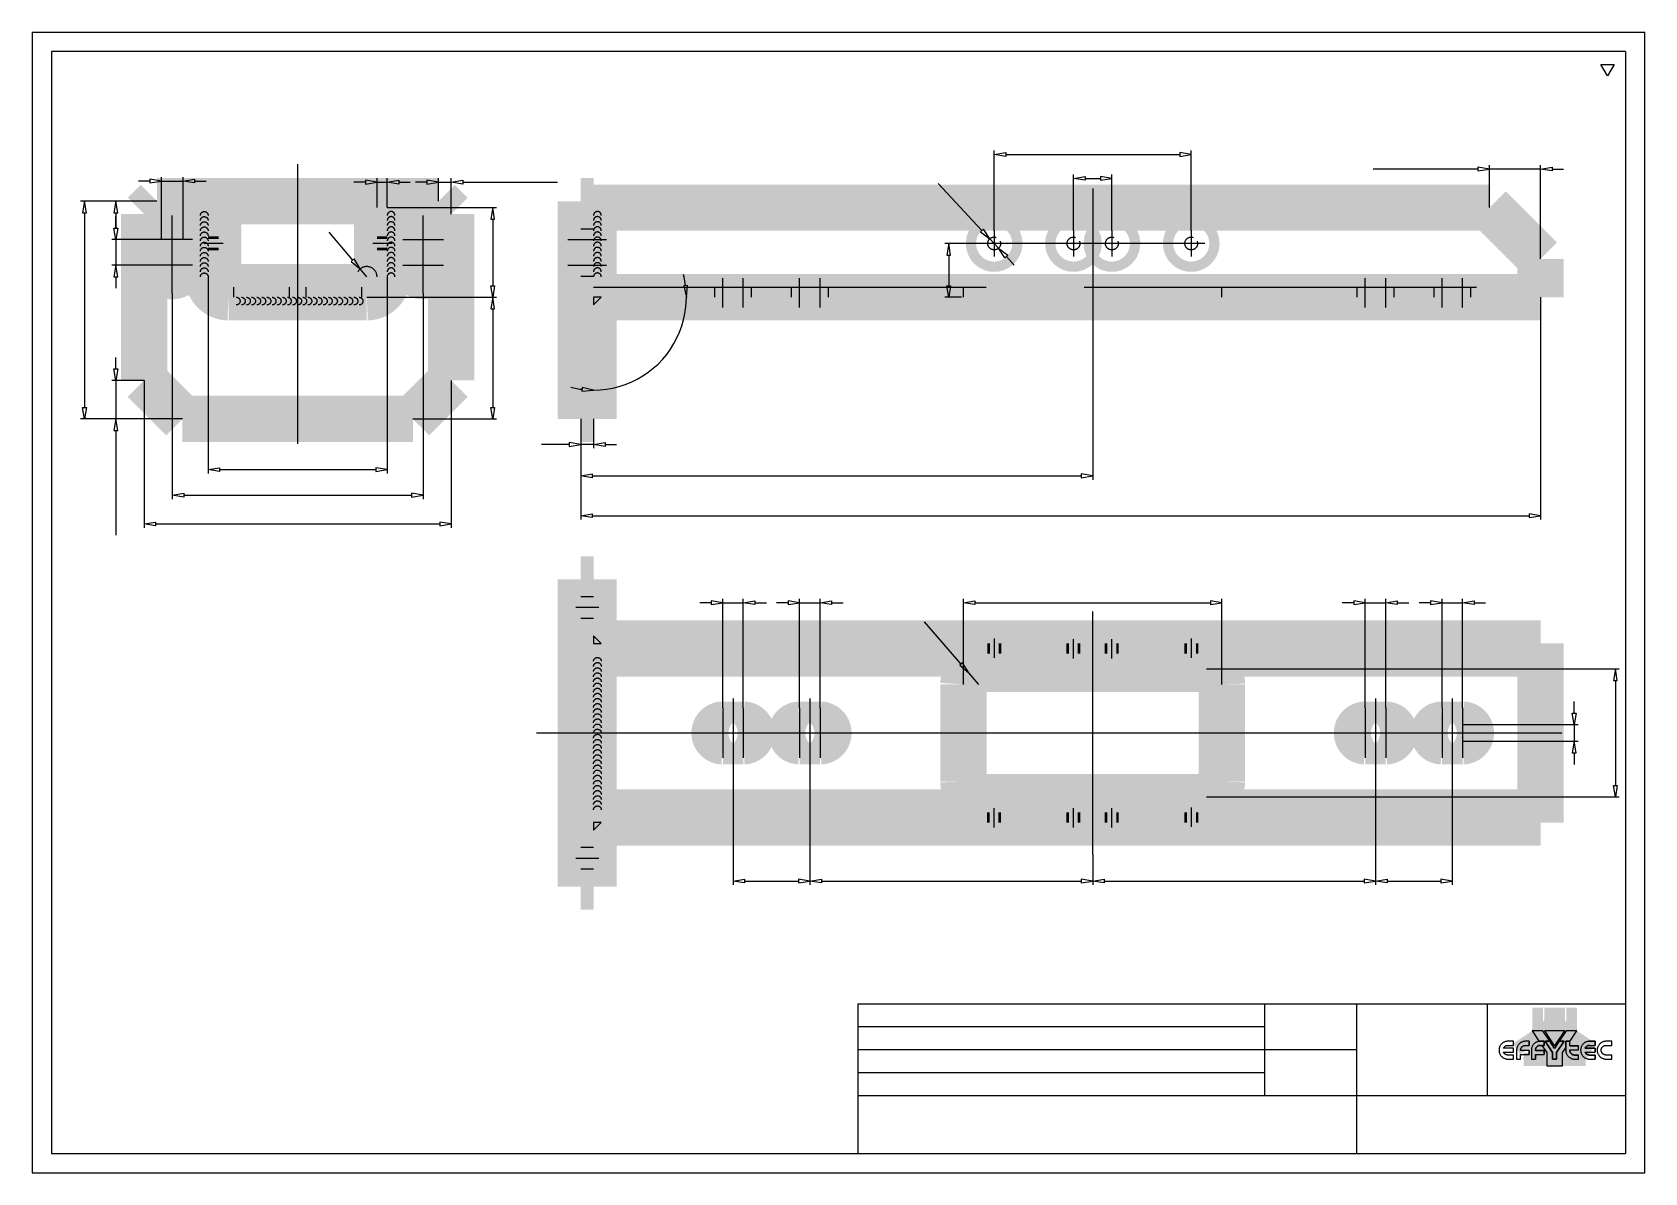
# Model space of a CAD drawing. Extents: x 0.2 to 49.5, y 17.6 to 52.5.
import ezdxf

# ---------------------------------------------------------------- set-up
doc = ezdxf.new("R2010")
doc.units = 0
doc.linetypes.add('1', pattern=[50.8, 31.75, -6.35, 6.35, -6.35])
doc.linetypes.add('2', pattern=[15, 12, -3])
doc.layers.get('0').update_dxf_attribs({"linetype": 'CONTINUOUS'})

msp = doc.modelspace()

# ---------------------------------------------------------------- linework, layer by layer
at = {"color": 7}
for points in [[(0.155, 52.512), (0.155, 17.644)], [(0.155, 52.512), (49.463, 52.512)], [(49.463, 17.644), (49.463, 52.512)], [(0.742, 51.925), (0.742, 18.231)], [(48.876, 51.925), (0.742, 51.925)], [(48.876, 51.925), (48.876, 18.231)], [(48.325, 51.175), (48.122, 51.527), (48.528, 51.527), (48.325, 51.175)], [(25.396, 22.809), (48.876, 22.809)], [(25.396, 22.809), (25.396, 18.231)], [(37.84, 22.809), (37.84, 19.992)], [(40.658, 18.231), (40.658, 22.809)], [(44.649, 22.782), (44.649, 19.992)], [(37.84, 22.105), (25.396, 22.105)], [(40.658, 21.401), (25.396, 21.401)], [(37.84, 20.696), (25.396, 20.696)], [(48.876, 19.992), (25.396, 19.992)], [(0.742, 18.231), (48.876, 18.231)], [(0.155, 17.644), (49.463, 17.644)]]:
    msp.add_lwpolyline(points, dxfattribs=at)
at = {"color": 5}
for points in [[(29.568, 46.449), (29.568, 48.893)], [(29.921, 48.835), (29.921, 48.717), (29.568, 48.776), (29.568, 48.776), (29.921, 48.835)], [(35.243, 48.835), (35.243, 48.717), (35.595, 48.776), (35.595, 48.776), (35.243, 48.835)], [(35.595, 46.449), (35.595, 48.893)], [(29.921, 48.776), (35.243, 48.776)], [(44.361, 48.329), (41.163, 48.329)], [(44.361, 48.388), (44.361, 48.271), (44.713, 48.329), (44.713, 48.329), (44.361, 48.388)], [(44.713, 47.149), (44.713, 48.447)], [(46.278, 48.329), (44.713, 48.329)], [(46.278, 45.584), (46.278, 48.447)], [(46.631, 48.388), (46.631, 48.271), (46.278, 48.329), (46.278, 48.329), (46.631, 48.388)], [(46.631, 48.329), (46.983, 48.329)], [(3.752, 47.963), (3.399, 47.963)], [(3.752, 48.022), (3.752, 47.905), (4.104, 47.963), (4.104, 47.963), (3.752, 48.022)], [(4.104, 46.171), (4.104, 48.081)], [(4.104, 47.963), (4.769, 47.963)], [(4.769, 46.171), (4.769, 48.081)], [(5.121, 48.022), (5.121, 47.905), (4.769, 47.963), (4.769, 47.963), (5.121, 48.022)], [(5.121, 47.963), (5.473, 47.963)], [(10.346, 47.928), (9.993, 47.928)], [(10.346, 47.987), (10.346, 47.869), (10.698, 47.928), (10.698, 47.928), (10.346, 47.987)], [(10.698, 47.149), (10.698, 48.046)], [(10.698, 47.928), (11.011, 47.928)], [(11.011, 47.149), (11.011, 48.046)], [(11.363, 47.987), (11.363, 47.869), (11.011, 47.928), (11.011, 47.928), (11.363, 47.987)], [(11.363, 47.928), (11.715, 47.928)], [(12.224, 47.93), (11.872, 47.93)], [(12.224, 47.989), (12.224, 47.872), (12.576, 47.93), (12.576, 47.93), (12.224, 47.989)], [(12.576, 47.345), (12.576, 48.048)], [(12.576, 47.93), (12.967, 47.93)], [(12.967, 46.953), (12.967, 48.048)], [(13.32, 47.989), (13.32, 47.872), (12.967, 47.93), (12.967, 47.93), (13.32, 47.989)], [(13.32, 47.93), (16.216, 47.93)], [(29.195, 46.454), (27.853, 47.891)], [(31.995, 46.449), (31.995, 48.162)], [(32.347, 48.104), (32.347, 47.986), (31.995, 48.045), (31.995, 48.045), (32.347, 48.104)], [(32.347, 48.045), (32.816, 48.045)], [(32.816, 48.104), (32.816, 47.986), (33.169, 48.045), (33.169, 48.045), (32.816, 48.104)], [(33.169, 46.449), (33.169, 48.162)], [(3.967, 47.345), (1.633, 47.345)], [(1.692, 46.992), (1.809, 46.992), (1.751, 47.345), (1.751, 47.345), (1.692, 46.992)], [(3.967, 47.345), (2.592, 47.345)], [(2.651, 46.992), (2.768, 46.992), (2.71, 47.345), (2.71, 47.345), (2.651, 46.992)], [(1.751, 46.992), (1.751, 41.044)], [(2.71, 46.992), (2.71, 46.523)], [(2.71, 46.523), (2.71, 46.875)], [(5.297, 46.914), (5.298, 46.922), (5.298, 46.93), (5.3, 46.939), (5.302, 46.946), (5.304, 46.954), (5.307, 46.962), (5.311, 46.969), (5.315, 46.976), (5.32, 46.983), (5.325, 46.99), (5.33, 46.996), (5.336, 47.001), (5.342, 47.007), (5.349, 47.011), (5.356, 47.016), (5.363, 47.02), (5.371, 47.023), (5.378, 47.026), (5.386, 47.028), (5.394, 47.03), (5.402, 47.031), (5.411, 47.031), (5.419, 47.031), (5.427, 47.031), (5.435, 47.03), (5.443, 47.028), (5.451, 47.026), (5.459, 47.023), (5.466, 47.02), (5.473, 47.016), (5.48, 47.011), (5.487, 47.007), (5.493, 47.001), (5.499, 46.996), (5.505, 46.99), (5.51, 46.983), (5.514, 46.976), (5.518, 46.969), (5.522, 46.962), (5.525, 46.954), (5.528, 46.946), (5.53, 46.939), (5.531, 46.93), (5.532, 46.914)], [(5.297, 46.758), (5.298, 46.766), (5.298, 46.774), (5.3, 46.782), (5.302, 46.79), (5.304, 46.798), (5.307, 46.805), (5.311, 46.813), (5.315, 46.82), (5.32, 46.827), (5.325, 46.833), (5.33, 46.839), (5.336, 46.845), (5.342, 46.85), (5.349, 46.855), (5.356, 46.859), (5.363, 46.863), (5.371, 46.866), (5.378, 46.869), (5.386, 46.871), (5.394, 46.873), (5.402, 46.874), (5.411, 46.875), (5.419, 46.875), (5.427, 46.874), (5.435, 46.873), (5.443, 46.871), (5.451, 46.869), (5.459, 46.866), (5.466, 46.863), (5.473, 46.859), (5.48, 46.855), (5.487, 46.85), (5.493, 46.845), (5.499, 46.839), (5.505, 46.833), (5.51, 46.827), (5.514, 46.82), (5.518, 46.813), (5.522, 46.805), (5.525, 46.798), (5.528, 46.79), (5.53, 46.782), (5.531, 46.774), (5.532, 46.758)], [(11.011, 47.149), (14.352, 47.149)], [(11.246, 46.914), (11.245, 46.922), (11.244, 46.93), (11.243, 46.939), (11.241, 46.946), (11.238, 46.954), (11.235, 46.962), (11.232, 46.969), (11.228, 46.976), (11.223, 46.983), (11.218, 46.99), (11.213, 46.996), (11.207, 47.001), (11.2, 47.007), (11.194, 47.011), (11.187, 47.016), (11.18, 47.02), (11.172, 47.023), (11.164, 47.026), (11.157, 47.028), (11.149, 47.03), (11.14, 47.031), (11.132, 47.031), (11.124, 47.031), (11.116, 47.031), (11.108, 47.03), (11.1, 47.028), (11.092, 47.026), (11.084, 47.023), (11.077, 47.02), (11.069, 47.016), (11.063, 47.011), (11.056, 47.007), (11.05, 47.001), (11.044, 46.996), (11.038, 46.99), (11.033, 46.983), (11.029, 46.976), (11.025, 46.969), (11.021, 46.962), (11.018, 46.954), (11.015, 46.946), (11.013, 46.939), (11.012, 46.93), (11.011, 46.914)], [(11.246, 46.758), (11.245, 46.766), (11.244, 46.774), (11.243, 46.782), (11.241, 46.79), (11.238, 46.798), (11.235, 46.805), (11.232, 46.813), (11.228, 46.82), (11.223, 46.827), (11.218, 46.833), (11.213, 46.839), (11.207, 46.845), (11.2, 46.85), (11.194, 46.855), (11.187, 46.859), (11.18, 46.863), (11.172, 46.866), (11.164, 46.869), (11.157, 46.871), (11.149, 46.873), (11.14, 46.874), (11.132, 46.875), (11.124, 46.875), (11.116, 46.874), (11.108, 46.873), (11.1, 46.871), (11.092, 46.869), (11.084, 46.866), (11.077, 46.863), (11.069, 46.859), (11.063, 46.855), (11.056, 46.85), (11.05, 46.845), (11.044, 46.839), (11.038, 46.833), (11.033, 46.827), (11.029, 46.82), (11.025, 46.813), (11.021, 46.805), (11.018, 46.798), (11.015, 46.79), (11.013, 46.782), (11.012, 46.774), (11.011, 46.758)], [(14.176, 46.797), (14.293, 46.797), (14.234, 47.149), (14.234, 47.149), (14.176, 46.797)], [(17.554, 46.914), (17.554, 46.922), (17.553, 46.93), (17.552, 46.939), (17.55, 46.946), (17.547, 46.954), (17.544, 46.962), (17.541, 46.969), (17.537, 46.976), (17.532, 46.983), (17.527, 46.99), (17.521, 46.996), (17.516, 47.001), (17.509, 47.007), (17.503, 47.011), (17.496, 47.016), (17.488, 47.02), (17.481, 47.023), (17.473, 47.026), (17.465, 47.028), (17.457, 47.03), (17.449, 47.031), (17.441, 47.031), (17.433, 47.031), (17.425, 47.031), (17.417, 47.03), (17.409, 47.028), (17.401, 47.026), (17.393, 47.023), (17.386, 47.02), (17.378, 47.016), (17.371, 47.011), (17.365, 47.007), (17.358, 47.001), (17.353, 46.996), (17.347, 46.99), (17.342, 46.983), (17.337, 46.976), (17.333, 46.969), (17.33, 46.962), (17.327, 46.954), (17.324, 46.946), (17.322, 46.939), (17.321, 46.93), (17.32, 46.914)], [(17.554, 46.758), (17.554, 46.766), (17.553, 46.774), (17.552, 46.782), (17.55, 46.79), (17.547, 46.798), (17.544, 46.805), (17.541, 46.813), (17.537, 46.82), (17.532, 46.827), (17.527, 46.833), (17.521, 46.839), (17.516, 46.845), (17.509, 46.85), (17.503, 46.855), (17.496, 46.859), (17.488, 46.863), (17.481, 46.866), (17.473, 46.869), (17.465, 46.871), (17.457, 46.873), (17.449, 46.874), (17.441, 46.875), (17.433, 46.875), (17.425, 46.874), (17.417, 46.873), (17.409, 46.871), (17.401, 46.869), (17.393, 46.866), (17.386, 46.863), (17.378, 46.859), (17.371, 46.855), (17.365, 46.85), (17.358, 46.845), (17.353, 46.839), (17.347, 46.833), (17.342, 46.827), (17.337, 46.82), (17.333, 46.813), (17.33, 46.805), (17.327, 46.798), (17.324, 46.79), (17.322, 46.782), (17.321, 46.774), (17.32, 46.758)], [(2.651, 46.523), (2.768, 46.523), (2.71, 46.171), (2.71, 46.171), (2.651, 46.523)], [(2.651, 46.523), (2.768, 46.523), (2.71, 46.171), (2.71, 46.171), (2.651, 46.523)], [(5.297, 46.601), (5.298, 46.609), (5.298, 46.617), (5.3, 46.625), (5.302, 46.633), (5.304, 46.641), (5.307, 46.649), (5.311, 46.656), (5.315, 46.663), (5.32, 46.67), (5.325, 46.676), (5.33, 46.683), (5.336, 46.688), (5.342, 46.694), (5.349, 46.698), (5.356, 46.703), (5.363, 46.707), (5.371, 46.71), (5.378, 46.713), (5.386, 46.715), (5.394, 46.717), (5.402, 46.718), (5.411, 46.718), (5.419, 46.718), (5.427, 46.718), (5.435, 46.717), (5.443, 46.715), (5.451, 46.713), (5.459, 46.71), (5.466, 46.707), (5.473, 46.703), (5.48, 46.698), (5.487, 46.694), (5.493, 46.688), (5.499, 46.683), (5.505, 46.676), (5.51, 46.67), (5.514, 46.663), (5.518, 46.656), (5.522, 46.649), (5.525, 46.641), (5.528, 46.633), (5.53, 46.625), (5.531, 46.617), (5.532, 46.601)], [(5.297, 46.444), (5.298, 46.453), (5.298, 46.461), (5.3, 46.469), (5.302, 46.477), (5.304, 46.485), (5.307, 46.492), (5.311, 46.5), (5.315, 46.507), (5.32, 46.514), (5.325, 46.52), (5.33, 46.526), (5.336, 46.532), (5.342, 46.537), (5.349, 46.542), (5.356, 46.546), (5.363, 46.55), (5.371, 46.553), (5.378, 46.556), (5.386, 46.558), (5.394, 46.56), (5.402, 46.561), (5.411, 46.562), (5.419, 46.562), (5.427, 46.561), (5.435, 46.56), (5.443, 46.558), (5.451, 46.556), (5.459, 46.553), (5.466, 46.55), (5.473, 46.546), (5.48, 46.542), (5.487, 46.537), (5.493, 46.532), (5.499, 46.526), (5.505, 46.52), (5.51, 46.514), (5.514, 46.507), (5.518, 46.5), (5.522, 46.492), (5.525, 46.485), (5.528, 46.477), (5.53, 46.469), (5.531, 46.461), (5.532, 46.444)], [(5.297, 46.288), (5.298, 46.296), (5.298, 46.304), (5.3, 46.312), (5.302, 46.32), (5.304, 46.328), (5.307, 46.336), (5.311, 46.343), (5.315, 46.35), (5.32, 46.357), (5.325, 46.363), (5.33, 46.37), (5.336, 46.375), (5.342, 46.38), (5.349, 46.385), (5.356, 46.39), (5.363, 46.393), (5.371, 46.397), (5.378, 46.4), (5.386, 46.402), (5.394, 46.404), (5.402, 46.405), (5.411, 46.405), (5.419, 46.405), (5.427, 46.405), (5.435, 46.404), (5.443, 46.402), (5.451, 46.4), (5.459, 46.397), (5.466, 46.393), (5.473, 46.39), (5.48, 46.385), (5.487, 46.38), (5.493, 46.375), (5.499, 46.37), (5.505, 46.363), (5.51, 46.357), (5.514, 46.35), (5.518, 46.343), (5.522, 46.336), (5.525, 46.328), (5.528, 46.32), (5.53, 46.312), (5.531, 46.304), (5.532, 46.288)], [(9.955, 45.544), (9.236, 46.396)], [(11.246, 46.601), (11.245, 46.609), (11.244, 46.617), (11.243, 46.625), (11.241, 46.633), (11.238, 46.641), (11.235, 46.649), (11.232, 46.656), (11.228, 46.663), (11.223, 46.67), (11.218, 46.676), (11.213, 46.683), (11.207, 46.688), (11.2, 46.694), (11.194, 46.698), (11.187, 46.703), (11.18, 46.707), (11.172, 46.71), (11.164, 46.713), (11.157, 46.715), (11.149, 46.717), (11.14, 46.718), (11.132, 46.718), (11.124, 46.718), (11.116, 46.718), (11.108, 46.717), (11.1, 46.715), (11.092, 46.713), (11.084, 46.71), (11.077, 46.707), (11.069, 46.703), (11.063, 46.698), (11.056, 46.694), (11.05, 46.688), (11.044, 46.683), (11.038, 46.676), (11.033, 46.67), (11.029, 46.663), (11.025, 46.656), (11.021, 46.649), (11.018, 46.641), (11.015, 46.633), (11.013, 46.625), (11.012, 46.617), (11.011, 46.601)], [(11.246, 46.444), (11.245, 46.453), (11.244, 46.461), (11.243, 46.469), (11.241, 46.477), (11.238, 46.485), (11.235, 46.492), (11.232, 46.5), (11.228, 46.507), (11.223, 46.514), (11.218, 46.52), (11.213, 46.526), (11.207, 46.532), (11.2, 46.537), (11.194, 46.542), (11.187, 46.546), (11.18, 46.55), (11.172, 46.553), (11.164, 46.556), (11.157, 46.558), (11.149, 46.56), (11.14, 46.561), (11.132, 46.562), (11.124, 46.562), (11.116, 46.561), (11.108, 46.56), (11.1, 46.558), (11.092, 46.556), (11.084, 46.553), (11.077, 46.55), (11.069, 46.546), (11.063, 46.542), (11.056, 46.537), (11.05, 46.532), (11.044, 46.526), (11.038, 46.52), (11.033, 46.514), (11.029, 46.507), (11.025, 46.5), (11.021, 46.492), (11.018, 46.485), (11.015, 46.477), (11.013, 46.469), (11.012, 46.461), (11.011, 46.444)], [(11.246, 46.288), (11.245, 46.296), (11.244, 46.304), (11.243, 46.312), (11.241, 46.32), (11.238, 46.328), (11.235, 46.336), (11.232, 46.343), (11.228, 46.35), (11.223, 46.357), (11.218, 46.363), (11.213, 46.37), (11.207, 46.375), (11.2, 46.38), (11.194, 46.385), (11.187, 46.39), (11.18, 46.393), (11.172, 46.397), (11.164, 46.4), (11.157, 46.402), (11.149, 46.404), (11.14, 46.405), (11.132, 46.405), (11.124, 46.405), (11.116, 46.405), (11.108, 46.404), (11.1, 46.402), (11.092, 46.4), (11.084, 46.397), (11.077, 46.393), (11.069, 46.39), (11.063, 46.385), (11.056, 46.38), (11.05, 46.375), (11.044, 46.37), (11.038, 46.363), (11.033, 46.357), (11.029, 46.35), (11.025, 46.343), (11.021, 46.336), (11.018, 46.328), (11.015, 46.32), (11.013, 46.312), (11.012, 46.304), (11.011, 46.288)], [(14.234, 46.797), (14.234, 44.762)], [(17.554, 46.601), (17.554, 46.609), (17.553, 46.617), (17.552, 46.625), (17.55, 46.633), (17.547, 46.641), (17.544, 46.649), (17.541, 46.656), (17.537, 46.663), (17.532, 46.67), (17.527, 46.676), (17.521, 46.683), (17.516, 46.688), (17.509, 46.694), (17.503, 46.698), (17.496, 46.703), (17.488, 46.707), (17.481, 46.71), (17.473, 46.713), (17.465, 46.715), (17.457, 46.717), (17.449, 46.718), (17.441, 46.718), (17.433, 46.718), (17.425, 46.718), (17.417, 46.717), (17.409, 46.715), (17.401, 46.713), (17.393, 46.71), (17.386, 46.707), (17.378, 46.703), (17.371, 46.698), (17.365, 46.694), (17.358, 46.688), (17.353, 46.683), (17.347, 46.676), (17.342, 46.67), (17.337, 46.663), (17.333, 46.656), (17.33, 46.649), (17.327, 46.641), (17.324, 46.633), (17.322, 46.625), (17.321, 46.617), (17.32, 46.601)], [(17.554, 46.444), (17.554, 46.453), (17.553, 46.461), (17.552, 46.469), (17.55, 46.477), (17.547, 46.485), (17.544, 46.492), (17.541, 46.5), (17.537, 46.507), (17.532, 46.514), (17.527, 46.52), (17.521, 46.526), (17.516, 46.532), (17.509, 46.537), (17.503, 46.542), (17.496, 46.546), (17.488, 46.55), (17.481, 46.553), (17.473, 46.556), (17.465, 46.558), (17.457, 46.56), (17.449, 46.561), (17.441, 46.562), (17.433, 46.562), (17.425, 46.561), (17.417, 46.56), (17.409, 46.558), (17.401, 46.556), (17.393, 46.553), (17.386, 46.55), (17.378, 46.546), (17.371, 46.542), (17.365, 46.537), (17.358, 46.532), (17.353, 46.526), (17.347, 46.52), (17.342, 46.514), (17.337, 46.507), (17.333, 46.5), (17.33, 46.492), (17.327, 46.485), (17.324, 46.477), (17.322, 46.469), (17.321, 46.461), (17.32, 46.444)], [(17.554, 46.288), (17.554, 46.296), (17.553, 46.304), (17.552, 46.312), (17.55, 46.32), (17.547, 46.328), (17.544, 46.336), (17.541, 46.343), (17.537, 46.35), (17.532, 46.357), (17.527, 46.363), (17.521, 46.37), (17.516, 46.375), (17.509, 46.38), (17.503, 46.385), (17.496, 46.39), (17.488, 46.393), (17.481, 46.397), (17.473, 46.4), (17.465, 46.402), (17.457, 46.404), (17.449, 46.405), (17.441, 46.405), (17.433, 46.405), (17.425, 46.405), (17.417, 46.404), (17.409, 46.402), (17.401, 46.4), (17.393, 46.397), (17.386, 46.393), (17.378, 46.39), (17.371, 46.385), (17.365, 46.38), (17.358, 46.375), (17.353, 46.37), (17.347, 46.363), (17.342, 46.357), (17.337, 46.35), (17.333, 46.343), (17.33, 46.336), (17.327, 46.328), (17.324, 46.32), (17.322, 46.312), (17.321, 46.304), (17.32, 46.288)], [(29.238, 46.494), (29.152, 46.414), (29.435, 46.196), (29.435, 46.196), (29.238, 46.494)], [(3.816, 46.171), (2.592, 46.171)], [(3.816, 46.171), (2.592, 46.171)], [(2.71, 46.171), (2.71, 45.388)], [(5.297, 46.131), (5.298, 46.14), (5.298, 46.148), (5.3, 46.156), (5.302, 46.164), (5.304, 46.172), (5.307, 46.179), (5.311, 46.187), (5.315, 46.194), (5.32, 46.2), (5.325, 46.207), (5.33, 46.213), (5.336, 46.219), (5.342, 46.224), (5.349, 46.229), (5.356, 46.233), (5.363, 46.237), (5.371, 46.24), (5.378, 46.243), (5.386, 46.245), (5.394, 46.247), (5.402, 46.248), (5.411, 46.249), (5.419, 46.249), (5.427, 46.248), (5.435, 46.247), (5.443, 46.245), (5.451, 46.243), (5.459, 46.24), (5.466, 46.237), (5.473, 46.233), (5.48, 46.229), (5.487, 46.224), (5.493, 46.219), (5.499, 46.213), (5.505, 46.207), (5.51, 46.2), (5.514, 46.194), (5.518, 46.187), (5.522, 46.179), (5.525, 46.172), (5.528, 46.164), (5.53, 46.156), (5.531, 46.148), (5.532, 46.131)], [(5.297, 45.975), (5.298, 45.983), (5.298, 45.991), (5.3, 45.999), (5.302, 46.007), (5.304, 46.015), (5.307, 46.023), (5.311, 46.03), (5.315, 46.037), (5.32, 46.044), (5.325, 46.05), (5.33, 46.056), (5.336, 46.062), (5.342, 46.067), (5.349, 46.072), (5.356, 46.077), (5.363, 46.08), (5.371, 46.084), (5.378, 46.087), (5.386, 46.089), (5.394, 46.091), (5.402, 46.092), (5.411, 46.092), (5.419, 46.092), (5.427, 46.092), (5.435, 46.091), (5.443, 46.089), (5.451, 46.087), (5.459, 46.084), (5.466, 46.08), (5.473, 46.077), (5.48, 46.072), (5.487, 46.067), (5.493, 46.062), (5.499, 46.056), (5.505, 46.05), (5.51, 46.044), (5.514, 46.037), (5.518, 46.03), (5.522, 46.023), (5.525, 46.015), (5.528, 46.007), (5.53, 45.999), (5.531, 45.991), (5.532, 45.975)], [(5.297, 45.818), (5.298, 45.827), (5.298, 45.835), (5.3, 45.843), (5.302, 45.851), (5.304, 45.859), (5.307, 45.866), (5.311, 45.873), (5.315, 45.881), (5.32, 45.887), (5.325, 45.894), (5.33, 45.9), (5.336, 45.906), (5.342, 45.911), (5.349, 45.916), (5.356, 45.92), (5.363, 45.924), (5.371, 45.927), (5.378, 45.93), (5.386, 45.932), (5.394, 45.934), (5.402, 45.935), (5.411, 45.936), (5.419, 45.936), (5.427, 45.935), (5.435, 45.934), (5.443, 45.932), (5.451, 45.93), (5.459, 45.927), (5.466, 45.924), (5.473, 45.92), (5.48, 45.916), (5.487, 45.911), (5.493, 45.906), (5.499, 45.9), (5.505, 45.894), (5.51, 45.887), (5.514, 45.881), (5.518, 45.873), (5.522, 45.866), (5.525, 45.859), (5.528, 45.851), (5.53, 45.843), (5.531, 45.835), (5.532, 45.818)], [(11.246, 46.131), (11.245, 46.14), (11.244, 46.148), (11.243, 46.156), (11.241, 46.164), (11.238, 46.172), (11.235, 46.179), (11.232, 46.187), (11.228, 46.194), (11.223, 46.2), (11.218, 46.207), (11.213, 46.213), (11.207, 46.219), (11.2, 46.224), (11.194, 46.229), (11.187, 46.233), (11.18, 46.237), (11.172, 46.24), (11.164, 46.243), (11.157, 46.245), (11.149, 46.247), (11.14, 46.248), (11.132, 46.249), (11.124, 46.249), (11.116, 46.248), (11.108, 46.247), (11.1, 46.245), (11.092, 46.243), (11.084, 46.24), (11.077, 46.237), (11.069, 46.233), (11.063, 46.229), (11.056, 46.224), (11.05, 46.219), (11.044, 46.213), (11.038, 46.207), (11.033, 46.2), (11.029, 46.194), (11.025, 46.187), (11.021, 46.179), (11.018, 46.172), (11.015, 46.164), (11.013, 46.156), (11.012, 46.148), (11.011, 46.131)], [(11.246, 45.975), (11.245, 45.983), (11.244, 45.991), (11.243, 45.999), (11.241, 46.007), (11.238, 46.015), (11.235, 46.023), (11.232, 46.03), (11.228, 46.037), (11.223, 46.044), (11.218, 46.05), (11.213, 46.056), (11.207, 46.062), (11.2, 46.067), (11.194, 46.072), (11.187, 46.077), (11.18, 46.08), (11.172, 46.084), (11.164, 46.087), (11.157, 46.089), (11.149, 46.091), (11.14, 46.092), (11.132, 46.092), (11.124, 46.092), (11.116, 46.092), (11.108, 46.091), (11.1, 46.089), (11.092, 46.087), (11.084, 46.084), (11.077, 46.08), (11.069, 46.077), (11.063, 46.072), (11.056, 46.067), (11.05, 46.062), (11.044, 46.056), (11.038, 46.05), (11.033, 46.044), (11.029, 46.037), (11.025, 46.03), (11.021, 46.023), (11.018, 46.015), (11.015, 46.007), (11.013, 45.999), (11.012, 45.991), (11.011, 45.975)], [(11.246, 45.818), (11.245, 45.827), (11.244, 45.835), (11.243, 45.843), (11.241, 45.851), (11.238, 45.859), (11.235, 45.866), (11.232, 45.873), (11.228, 45.881), (11.223, 45.887), (11.218, 45.894), (11.213, 45.9), (11.207, 45.906), (11.2, 45.911), (11.194, 45.916), (11.187, 45.92), (11.18, 45.924), (11.172, 45.927), (11.164, 45.93), (11.157, 45.932), (11.149, 45.934), (11.14, 45.935), (11.132, 45.936), (11.124, 45.936), (11.116, 45.935), (11.108, 45.934), (11.1, 45.932), (11.092, 45.93), (11.084, 45.927), (11.077, 45.924), (11.069, 45.92), (11.063, 45.916), (11.056, 45.911), (11.05, 45.906), (11.044, 45.9), (11.038, 45.894), (11.033, 45.887), (11.029, 45.881), (11.025, 45.873), (11.021, 45.866), (11.018, 45.859), (11.015, 45.851), (11.013, 45.843), (11.012, 45.835), (11.011, 45.818)], [(17.554, 46.131), (17.554, 46.14), (17.553, 46.148), (17.552, 46.156), (17.55, 46.164), (17.547, 46.172), (17.544, 46.179), (17.541, 46.187), (17.537, 46.194), (17.532, 46.2), (17.527, 46.207), (17.521, 46.213), (17.516, 46.219), (17.509, 46.224), (17.503, 46.229), (17.496, 46.233), (17.488, 46.237), (17.481, 46.24), (17.473, 46.243), (17.465, 46.245), (17.457, 46.247), (17.449, 46.248), (17.441, 46.249), (17.433, 46.249), (17.425, 46.248), (17.417, 46.247), (17.409, 46.245), (17.401, 46.243), (17.393, 46.24), (17.386, 46.237), (17.378, 46.233), (17.371, 46.229), (17.365, 46.224), (17.358, 46.219), (17.353, 46.213), (17.347, 46.207), (17.342, 46.2), (17.337, 46.194), (17.333, 46.187), (17.33, 46.179), (17.327, 46.172), (17.324, 46.164), (17.322, 46.156), (17.321, 46.148), (17.32, 46.131)], [(17.554, 45.975), (17.554, 45.983), (17.553, 45.991), (17.552, 45.999), (17.55, 46.007), (17.547, 46.015), (17.544, 46.023), (17.541, 46.03), (17.537, 46.037), (17.532, 46.044), (17.527, 46.05), (17.521, 46.056), (17.516, 46.062), (17.509, 46.067), (17.503, 46.072), (17.496, 46.077), (17.488, 46.08), (17.481, 46.084), (17.473, 46.087), (17.465, 46.089), (17.457, 46.091), (17.449, 46.092), (17.441, 46.092), (17.433, 46.092), (17.425, 46.092), (17.417, 46.091), (17.409, 46.089), (17.401, 46.087), (17.393, 46.084), (17.386, 46.08), (17.378, 46.077), (17.371, 46.072), (17.365, 46.067), (17.358, 46.062), (17.353, 46.056), (17.347, 46.05), (17.342, 46.044), (17.337, 46.037), (17.333, 46.03), (17.33, 46.023), (17.327, 46.015), (17.324, 46.007), (17.322, 45.999), (17.321, 45.991), (17.32, 45.975)], [(17.554, 45.818), (17.554, 45.827), (17.553, 45.835), (17.552, 45.843), (17.55, 45.851), (17.547, 45.859), (17.544, 45.866), (17.541, 45.873), (17.537, 45.881), (17.532, 45.887), (17.527, 45.894), (17.521, 45.9), (17.516, 45.906), (17.509, 45.911), (17.503, 45.916), (17.496, 45.92), (17.488, 45.924), (17.481, 45.927), (17.473, 45.93), (17.465, 45.932), (17.457, 45.934), (17.449, 45.935), (17.441, 45.936), (17.433, 45.936), (17.425, 45.935), (17.417, 45.934), (17.409, 45.932), (17.401, 45.93), (17.393, 45.927), (17.386, 45.924), (17.378, 45.92), (17.371, 45.916), (17.365, 45.911), (17.358, 45.906), (17.353, 45.9), (17.347, 45.894), (17.342, 45.887), (17.337, 45.881), (17.333, 45.873), (17.33, 45.866), (17.327, 45.859), (17.324, 45.851), (17.322, 45.843), (17.321, 45.835), (17.32, 45.818)], [(29.157, 46.053), (28.061, 46.053)], [(28.12, 45.701), (28.237, 45.701), (28.178, 46.053), (28.178, 46.053), (28.12, 45.701)], [(29.702, 45.91), (29.435, 46.196)], [(29.985, 45.693), (29.899, 45.613), (29.702, 45.91), (29.702, 45.91), (29.985, 45.693)], [(3.816, 45.388), (2.592, 45.388)], [(2.651, 45.036), (2.768, 45.036), (2.71, 45.388), (2.71, 45.388), (2.651, 45.036)], [(5.297, 45.662), (5.298, 45.67), (5.298, 45.678), (5.3, 45.686), (5.302, 45.694), (5.304, 45.702), (5.307, 45.71), (5.311, 45.717), (5.315, 45.724), (5.32, 45.731), (5.325, 45.737), (5.33, 45.743), (5.336, 45.749), (5.342, 45.754), (5.349, 45.759), (5.356, 45.763), (5.363, 45.767), (5.371, 45.771), (5.378, 45.773), (5.386, 45.776), (5.394, 45.777), (5.402, 45.779), (5.411, 45.779), (5.419, 45.779), (5.427, 45.779), (5.435, 45.777), (5.443, 45.776), (5.451, 45.773), (5.459, 45.771), (5.466, 45.767), (5.473, 45.763), (5.48, 45.759), (5.487, 45.754), (5.493, 45.749), (5.499, 45.743), (5.505, 45.737), (5.51, 45.731), (5.514, 45.724), (5.518, 45.717), (5.522, 45.71), (5.525, 45.702), (5.528, 45.694), (5.53, 45.686), (5.531, 45.678), (5.532, 45.662)], [(5.297, 45.505), (5.298, 45.513), (5.298, 45.522), (5.3, 45.53), (5.302, 45.538), (5.304, 45.545), (5.307, 45.553), (5.311, 45.56), (5.315, 45.568), (5.32, 45.574), (5.325, 45.581), (5.33, 45.587), (5.336, 45.593), (5.342, 45.598), (5.349, 45.603), (5.356, 45.607), (5.363, 45.611), (5.371, 45.614), (5.378, 45.617), (5.386, 45.619), (5.394, 45.621), (5.402, 45.622), (5.411, 45.623), (5.419, 45.623), (5.427, 45.622), (5.435, 45.621), (5.443, 45.619), (5.451, 45.617), (5.459, 45.614), (5.466, 45.611), (5.473, 45.607), (5.48, 45.603), (5.487, 45.598), (5.493, 45.593), (5.499, 45.587), (5.505, 45.581), (5.51, 45.574), (5.514, 45.568), (5.518, 45.56), (5.522, 45.553), (5.525, 45.545), (5.528, 45.538), (5.53, 45.53), (5.531, 45.522), (5.532, 45.505)], [(5.297, 45.349), (5.298, 45.357), (5.298, 45.365), (5.3, 45.373), (5.302, 45.381), (5.304, 45.389), (5.307, 45.397), (5.311, 45.404), (5.315, 45.411), (5.32, 45.418), (5.325, 45.424), (5.33, 45.43), (5.336, 45.436), (5.342, 45.441), (5.349, 45.446), (5.356, 45.45), (5.363, 45.454), (5.371, 45.458), (5.378, 45.46), (5.386, 45.463), (5.394, 45.464), (5.402, 45.466), (5.411, 45.466), (5.419, 45.466), (5.427, 45.466), (5.435, 45.464), (5.443, 45.463), (5.451, 45.46), (5.459, 45.458), (5.466, 45.454), (5.473, 45.45), (5.48, 45.446), (5.487, 45.441), (5.493, 45.436), (5.499, 45.43), (5.505, 45.424), (5.51, 45.418), (5.514, 45.411), (5.518, 45.404), (5.522, 45.397), (5.525, 45.389), (5.528, 45.381), (5.53, 45.373), (5.531, 45.365), (5.532, 45.349)], [(10, 45.582), (9.911, 45.506), (10.183, 45.275), (10.183, 45.275), (10, 45.582)], [(11.246, 45.662), (11.245, 45.67), (11.244, 45.678), (11.243, 45.686), (11.241, 45.694), (11.238, 45.702), (11.235, 45.71), (11.232, 45.717), (11.228, 45.724), (11.223, 45.731), (11.218, 45.737), (11.213, 45.743), (11.207, 45.749), (11.2, 45.754), (11.194, 45.759), (11.187, 45.763), (11.18, 45.767), (11.172, 45.771), (11.164, 45.773), (11.157, 45.776), (11.149, 45.777), (11.14, 45.779), (11.132, 45.779), (11.124, 45.779), (11.116, 45.779), (11.108, 45.777), (11.1, 45.776), (11.092, 45.773), (11.084, 45.771), (11.077, 45.767), (11.069, 45.763), (11.063, 45.759), (11.056, 45.754), (11.05, 45.749), (11.044, 45.743), (11.038, 45.737), (11.033, 45.731), (11.029, 45.724), (11.025, 45.717), (11.021, 45.71), (11.018, 45.702), (11.015, 45.694), (11.013, 45.686), (11.012, 45.678), (11.011, 45.662)], [(11.246, 45.505), (11.245, 45.513), (11.244, 45.522), (11.243, 45.53), (11.241, 45.538), (11.238, 45.545), (11.235, 45.553), (11.232, 45.56), (11.228, 45.568), (11.223, 45.574), (11.218, 45.581), (11.213, 45.587), (11.207, 45.593), (11.2, 45.598), (11.194, 45.603), (11.187, 45.607), (11.18, 45.611), (11.172, 45.614), (11.164, 45.617), (11.157, 45.619), (11.149, 45.621), (11.14, 45.622), (11.132, 45.623), (11.124, 45.623), (11.116, 45.622), (11.108, 45.621), (11.1, 45.619), (11.092, 45.617), (11.084, 45.614), (11.077, 45.611), (11.069, 45.607), (11.063, 45.603), (11.056, 45.598), (11.05, 45.593), (11.044, 45.587), (11.038, 45.581), (11.033, 45.574), (11.029, 45.568), (11.025, 45.56), (11.021, 45.553), (11.018, 45.545), (11.015, 45.538), (11.013, 45.53), (11.012, 45.522), (11.011, 45.505)], [(11.246, 45.349), (11.245, 45.357), (11.244, 45.365), (11.243, 45.373), (11.241, 45.381), (11.238, 45.389), (11.235, 45.397), (11.232, 45.404), (11.228, 45.411), (11.223, 45.418), (11.218, 45.424), (11.213, 45.43), (11.207, 45.436), (11.2, 45.441), (11.194, 45.446), (11.187, 45.45), (11.18, 45.454), (11.172, 45.458), (11.164, 45.46), (11.157, 45.463), (11.149, 45.464), (11.14, 45.466), (11.132, 45.466), (11.124, 45.466), (11.116, 45.466), (11.108, 45.464), (11.1, 45.463), (11.092, 45.46), (11.084, 45.458), (11.077, 45.454), (11.069, 45.45), (11.063, 45.446), (11.056, 45.441), (11.05, 45.436), (11.044, 45.43), (11.038, 45.424), (11.033, 45.418), (11.029, 45.411), (11.025, 45.404), (11.021, 45.397), (11.018, 45.389), (11.015, 45.381), (11.013, 45.373), (11.012, 45.365), (11.011, 45.349)], [(17.554, 45.662), (17.554, 45.67), (17.553, 45.678), (17.552, 45.686), (17.55, 45.694), (17.547, 45.702), (17.544, 45.71), (17.541, 45.717), (17.537, 45.724), (17.532, 45.731), (17.527, 45.737), (17.521, 45.743), (17.516, 45.749), (17.509, 45.754), (17.503, 45.759), (17.496, 45.763), (17.488, 45.767), (17.481, 45.771), (17.473, 45.773), (17.465, 45.776), (17.457, 45.777), (17.449, 45.779), (17.441, 45.779), (17.433, 45.779), (17.425, 45.779), (17.417, 45.777), (17.409, 45.776), (17.401, 45.773), (17.393, 45.771), (17.386, 45.767), (17.378, 45.763), (17.371, 45.759), (17.365, 45.754), (17.358, 45.749), (17.353, 45.743), (17.347, 45.737), (17.342, 45.731), (17.337, 45.724), (17.333, 45.717), (17.33, 45.71), (17.327, 45.702), (17.324, 45.694), (17.322, 45.686), (17.321, 45.678), (17.32, 45.662)], [(17.554, 45.505), (17.554, 45.513), (17.553, 45.522), (17.552, 45.53), (17.55, 45.538), (17.547, 45.545), (17.544, 45.553), (17.541, 45.56), (17.537, 45.568), (17.532, 45.574), (17.527, 45.581), (17.521, 45.587), (17.516, 45.593), (17.509, 45.598), (17.503, 45.603), (17.496, 45.607), (17.488, 45.611), (17.481, 45.614), (17.473, 45.617), (17.465, 45.619), (17.457, 45.621), (17.449, 45.622), (17.441, 45.623), (17.433, 45.623), (17.425, 45.622), (17.417, 45.621), (17.409, 45.619), (17.401, 45.617), (17.393, 45.614), (17.386, 45.611), (17.378, 45.607), (17.371, 45.603), (17.365, 45.598), (17.358, 45.593), (17.353, 45.587), (17.347, 45.581), (17.342, 45.574), (17.337, 45.568), (17.333, 45.56), (17.33, 45.553), (17.327, 45.545), (17.324, 45.538), (17.322, 45.53), (17.321, 45.522), (17.32, 45.505)], [(17.554, 45.349), (17.554, 45.357), (17.553, 45.365), (17.552, 45.373), (17.55, 45.381), (17.547, 45.389), (17.544, 45.397), (17.541, 45.404), (17.537, 45.411), (17.532, 45.418), (17.527, 45.424), (17.521, 45.43), (17.516, 45.436), (17.509, 45.441), (17.503, 45.446), (17.496, 45.45), (17.488, 45.454), (17.481, 45.458), (17.473, 45.46), (17.465, 45.463), (17.457, 45.464), (17.449, 45.466), (17.441, 45.466), (17.433, 45.466), (17.425, 45.466), (17.417, 45.464), (17.409, 45.463), (17.401, 45.46), (17.393, 45.458), (17.386, 45.454), (17.378, 45.45), (17.371, 45.446), (17.365, 45.441), (17.358, 45.436), (17.353, 45.43), (17.347, 45.424), (17.342, 45.418), (17.337, 45.411), (17.333, 45.404), (17.33, 45.397), (17.327, 45.389), (17.324, 45.381), (17.322, 45.373), (17.321, 45.365), (17.32, 45.349)], [(28.178, 45.701), (28.178, 44.762)], [(29.942, 45.653), (30.182, 45.395)], [(2.71, 45.036), (2.71, 44.683)], [(5.297, 45.192), (5.298, 45.2), (5.298, 45.209), (5.3, 45.217), (5.302, 45.225), (5.304, 45.232), (5.307, 45.24), (5.311, 45.247), (5.315, 45.254), (5.32, 45.261), (5.325, 45.268), (5.33, 45.274), (5.336, 45.279), (5.342, 45.285), (5.349, 45.29), (5.356, 45.294), (5.363, 45.298), (5.371, 45.301), (5.378, 45.304), (5.386, 45.306), (5.394, 45.308), (5.402, 45.309), (5.411, 45.31), (5.419, 45.31), (5.427, 45.309), (5.435, 45.308), (5.443, 45.306), (5.451, 45.304), (5.459, 45.301), (5.466, 45.298), (5.473, 45.294), (5.48, 45.29), (5.487, 45.285), (5.493, 45.279), (5.499, 45.274), (5.505, 45.268), (5.51, 45.261), (5.514, 45.254), (5.518, 45.247), (5.522, 45.24), (5.525, 45.232), (5.528, 45.225), (5.53, 45.217), (5.531, 45.209), (5.532, 45.192)], [(5.297, 45.036), (5.298, 45.044), (5.298, 45.052), (5.3, 45.06), (5.302, 45.068), (5.304, 45.076), (5.307, 45.083), (5.311, 45.091), (5.315, 45.098), (5.32, 45.105), (5.325, 45.111), (5.33, 45.117), (5.336, 45.123), (5.342, 45.128), (5.349, 45.133), (5.356, 45.137), (5.363, 45.141), (5.371, 45.145), (5.378, 45.147), (5.386, 45.15), (5.394, 45.151), (5.402, 45.152), (5.411, 45.153), (5.419, 45.153), (5.427, 45.152), (5.435, 45.151), (5.443, 45.15), (5.451, 45.147), (5.459, 45.145), (5.466, 45.141), (5.473, 45.137), (5.48, 45.133), (5.487, 45.128), (5.493, 45.123), (5.499, 45.117), (5.505, 45.111), (5.51, 45.105), (5.514, 45.098), (5.518, 45.091), (5.522, 45.083), (5.525, 45.076), (5.528, 45.068), (5.53, 45.06), (5.531, 45.052), (5.532, 45.036)], [(5.532, 45.036), (5.532, 39.021)], [(10.698, 45.036), (10.697, 45.058), (10.695, 45.079), (10.691, 45.101), (10.686, 45.122), (10.679, 45.143), (10.671, 45.163), (10.661, 45.183), (10.65, 45.202), (10.638, 45.22), (10.624, 45.237), (10.61, 45.253), (10.594, 45.268), (10.577, 45.282), (10.56, 45.295), (10.541, 45.307), (10.522, 45.317), (10.502, 45.326), (10.481, 45.333), (10.46, 45.339), (10.439, 45.344), (10.417, 45.347), (10.396, 45.349), (10.374, 45.349), (10.352, 45.347), (10.33, 45.344), (10.309, 45.339), (10.288, 45.333), (10.267, 45.326), (10.247, 45.317), (10.228, 45.307), (10.21, 45.295), (10.192, 45.282), (10.175, 45.268), (10.159, 45.253), (10.145, 45.237), (10.131, 45.22), (10.119, 45.202), (10.109, 45.184)], [(10.385, 45.036), (10.183, 45.275)], [(11.246, 45.192), (11.245, 45.2), (11.244, 45.209), (11.243, 45.217), (11.241, 45.225), (11.238, 45.232), (11.235, 45.24), (11.232, 45.247), (11.228, 45.254), (11.223, 45.261), (11.218, 45.268), (11.213, 45.274), (11.207, 45.279), (11.2, 45.285), (11.194, 45.29), (11.187, 45.294), (11.18, 45.298), (11.172, 45.301), (11.164, 45.304), (11.157, 45.306), (11.149, 45.308), (11.14, 45.309), (11.132, 45.31), (11.124, 45.31), (11.116, 45.309), (11.108, 45.308), (11.1, 45.306), (11.092, 45.304), (11.084, 45.301), (11.077, 45.298), (11.069, 45.294), (11.063, 45.29), (11.056, 45.285), (11.05, 45.279), (11.044, 45.274), (11.038, 45.268), (11.033, 45.261), (11.029, 45.254), (11.025, 45.247), (11.021, 45.24), (11.018, 45.232), (11.015, 45.225), (11.013, 45.217), (11.012, 45.209), (11.011, 45.192)], [(11.246, 45.036), (11.245, 45.044), (11.244, 45.052), (11.243, 45.06), (11.241, 45.068), (11.238, 45.076), (11.235, 45.083), (11.232, 45.091), (11.228, 45.098), (11.223, 45.105), (11.218, 45.111), (11.213, 45.117), (11.207, 45.123), (11.2, 45.128), (11.194, 45.133), (11.187, 45.137), (11.18, 45.141), (11.172, 45.145), (11.164, 45.147), (11.157, 45.15), (11.149, 45.151), (11.14, 45.152), (11.132, 45.153), (11.124, 45.153), (11.116, 45.152), (11.108, 45.151), (11.1, 45.15), (11.092, 45.147), (11.084, 45.145), (11.077, 45.141), (11.069, 45.137), (11.063, 45.133), (11.056, 45.128), (11.05, 45.123), (11.044, 45.117), (11.038, 45.111), (11.033, 45.105), (11.029, 45.098), (11.025, 45.091), (11.021, 45.083), (11.018, 45.076), (11.015, 45.068), (11.013, 45.06), (11.012, 45.052), (11.011, 45.036)], [(11.011, 45.036), (11.011, 39.021)], [(17.554, 45.192), (17.554, 45.2), (17.553, 45.209), (17.552, 45.217), (17.55, 45.225), (17.547, 45.232), (17.544, 45.24), (17.541, 45.247), (17.537, 45.254), (17.532, 45.261), (17.527, 45.268), (17.521, 45.274), (17.516, 45.279), (17.509, 45.285), (17.503, 45.29), (17.496, 45.294), (17.488, 45.298), (17.481, 45.301), (17.473, 45.304), (17.465, 45.306), (17.457, 45.308), (17.449, 45.309), (17.441, 45.31), (17.433, 45.31), (17.425, 45.309), (17.417, 45.308), (17.409, 45.306), (17.401, 45.304), (17.393, 45.301), (17.386, 45.298), (17.378, 45.294), (17.371, 45.29), (17.365, 45.285), (17.358, 45.279), (17.353, 45.274), (17.347, 45.268), (17.342, 45.261), (17.337, 45.254), (17.333, 45.247), (17.33, 45.24), (17.327, 45.232), (17.324, 45.225), (17.322, 45.217), (17.321, 45.209), (17.32, 45.192)], [(17.554, 45.036), (17.554, 45.044), (17.553, 45.052), (17.552, 45.06), (17.55, 45.068), (17.547, 45.076), (17.544, 45.083), (17.541, 45.091), (17.537, 45.098), (17.532, 45.105), (17.527, 45.111), (17.521, 45.117), (17.516, 45.123), (17.509, 45.128), (17.503, 45.133), (17.496, 45.137), (17.488, 45.141), (17.481, 45.145), (17.473, 45.147), (17.465, 45.15), (17.457, 45.151), (17.449, 45.152), (17.441, 45.153), (17.433, 45.153), (17.425, 45.152), (17.417, 45.151), (17.409, 45.15), (17.401, 45.147), (17.393, 45.145), (17.386, 45.141), (17.378, 45.137), (17.371, 45.133), (17.365, 45.128), (17.358, 45.123), (17.353, 45.117), (17.347, 45.111), (17.342, 45.105), (17.337, 45.098), (17.333, 45.091), (17.33, 45.083), (17.327, 45.076), (17.324, 45.068), (17.322, 45.06), (17.321, 45.052), (17.32, 45.036)], [(20.134, 44.761), (20.113, 44.9), (20.085, 45.039), (20.069, 45.107)], [(4.436, 44.537), (4.436, 38.241)], [(6.393, 44.41), (6.401, 44.409), (6.409, 44.408), (6.417, 44.407), (6.425, 44.405), (6.433, 44.402), (6.441, 44.399), (6.448, 44.396), (6.455, 44.392), (6.462, 44.387), (6.468, 44.382), (6.475, 44.377), (6.48, 44.371), (6.486, 44.364), (6.49, 44.358), (6.495, 44.351), (6.499, 44.344), (6.502, 44.336), (6.505, 44.328), (6.507, 44.321), (6.509, 44.313), (6.51, 44.304), (6.51, 44.296), (6.51, 44.288), (6.51, 44.28), (6.509, 44.272), (6.507, 44.264), (6.505, 44.256), (6.502, 44.248), (6.499, 44.241), (6.495, 44.233), (6.49, 44.227), (6.486, 44.22), (6.48, 44.214), (6.475, 44.208), (6.468, 44.202), (6.462, 44.197), (6.455, 44.193), (6.448, 44.188), (6.441, 44.185), (6.433, 44.182), (6.425, 44.179), (6.417, 44.177), (6.409, 44.176), (6.393, 44.175)], [(6.55, 44.41), (6.558, 44.409), (6.566, 44.408), (6.574, 44.407), (6.582, 44.405), (6.59, 44.402), (6.597, 44.399), (6.605, 44.396), (6.612, 44.392), (6.619, 44.387), (6.625, 44.382), (6.631, 44.377), (6.637, 44.371), (6.642, 44.364), (6.647, 44.358), (6.651, 44.351), (6.655, 44.344), (6.658, 44.336), (6.661, 44.328), (6.663, 44.321), (6.665, 44.313), (6.666, 44.304), (6.667, 44.296), (6.667, 44.288), (6.666, 44.28), (6.665, 44.272), (6.663, 44.264), (6.661, 44.256), (6.658, 44.248), (6.655, 44.241), (6.651, 44.233), (6.647, 44.227), (6.642, 44.22), (6.637, 44.214), (6.631, 44.208), (6.625, 44.202), (6.619, 44.197), (6.612, 44.193), (6.605, 44.188), (6.597, 44.185), (6.59, 44.182), (6.582, 44.179), (6.574, 44.177), (6.566, 44.176), (6.55, 44.175)], [(6.706, 44.41), (6.714, 44.409), (6.722, 44.408), (6.73, 44.407), (6.738, 44.405), (6.746, 44.402), (6.754, 44.399), (6.761, 44.396), (6.768, 44.392), (6.775, 44.387), (6.782, 44.382), (6.788, 44.377), (6.793, 44.371), (6.799, 44.364), (6.803, 44.358), (6.808, 44.351), (6.812, 44.344), (6.815, 44.336), (6.818, 44.328), (6.82, 44.321), (6.822, 44.313), (6.823, 44.304), (6.823, 44.296), (6.823, 44.288), (6.823, 44.28), (6.822, 44.272), (6.82, 44.264), (6.818, 44.256), (6.815, 44.248), (6.812, 44.241), (6.808, 44.233), (6.803, 44.227), (6.799, 44.22), (6.793, 44.214), (6.788, 44.208), (6.782, 44.202), (6.775, 44.197), (6.768, 44.193), (6.761, 44.188), (6.754, 44.185), (6.746, 44.182), (6.738, 44.179), (6.73, 44.177), (6.722, 44.176), (6.706, 44.175)], [(6.863, 44.41), (6.871, 44.409), (6.879, 44.408), (6.887, 44.407), (6.895, 44.405), (6.903, 44.402), (6.91, 44.399), (6.918, 44.396), (6.925, 44.392), (6.932, 44.387), (6.938, 44.382), (6.944, 44.377), (6.95, 44.371), (6.955, 44.364), (6.96, 44.358), (6.964, 44.351), (6.968, 44.344), (6.971, 44.336), (6.974, 44.328), (6.977, 44.321), (6.978, 44.313), (6.979, 44.304), (6.98, 44.296), (6.98, 44.288), (6.979, 44.28), (6.978, 44.272), (6.977, 44.264), (6.974, 44.256), (6.971, 44.248), (6.968, 44.241), (6.964, 44.233), (6.96, 44.227), (6.955, 44.22), (6.95, 44.214), (6.944, 44.208), (6.938, 44.202), (6.932, 44.197), (6.925, 44.193), (6.918, 44.188), (6.91, 44.185), (6.903, 44.182), (6.895, 44.179), (6.887, 44.177), (6.879, 44.176), (6.863, 44.175)], [(7.019, 44.41), (7.027, 44.409), (7.035, 44.408), (7.044, 44.407), (7.052, 44.405), (7.059, 44.402), (7.067, 44.399), (7.074, 44.396), (7.081, 44.392), (7.088, 44.387), (7.095, 44.382), (7.101, 44.377), (7.106, 44.371), (7.112, 44.364), (7.116, 44.358), (7.121, 44.351), (7.125, 44.344), (7.128, 44.336), (7.131, 44.328), (7.133, 44.321), (7.135, 44.313), (7.136, 44.304), (7.136, 44.296), (7.136, 44.288), (7.136, 44.28), (7.135, 44.272), (7.133, 44.264), (7.131, 44.256), (7.128, 44.248), (7.125, 44.241), (7.121, 44.233), (7.116, 44.227), (7.112, 44.22), (7.106, 44.214), (7.101, 44.208), (7.095, 44.202), (7.088, 44.197), (7.081, 44.193), (7.074, 44.188), (7.067, 44.185), (7.059, 44.182), (7.052, 44.179), (7.044, 44.177), (7.035, 44.176), (7.019, 44.175)], [(7.176, 44.41), (7.184, 44.409), (7.192, 44.408), (7.2, 44.407), (7.208, 44.405), (7.216, 44.402), (7.223, 44.399), (7.231, 44.396), (7.238, 44.392), (7.245, 44.387), (7.251, 44.382), (7.257, 44.377), (7.263, 44.371), (7.268, 44.364), (7.273, 44.358), (7.277, 44.351), (7.281, 44.344), (7.285, 44.336), (7.287, 44.328), (7.29, 44.321), (7.291, 44.313), (7.292, 44.304), (7.293, 44.296), (7.293, 44.288), (7.292, 44.28), (7.291, 44.272), (7.29, 44.264), (7.287, 44.256), (7.285, 44.248), (7.281, 44.241), (7.277, 44.233), (7.273, 44.227), (7.268, 44.22), (7.263, 44.214), (7.257, 44.208), (7.251, 44.202), (7.245, 44.197), (7.238, 44.193), (7.231, 44.188), (7.223, 44.185), (7.216, 44.182), (7.208, 44.179), (7.2, 44.177), (7.192, 44.176), (7.176, 44.175)], [(7.332, 44.41), (7.34, 44.409), (7.349, 44.408), (7.357, 44.407), (7.365, 44.405), (7.372, 44.402), (7.38, 44.399), (7.387, 44.396), (7.394, 44.392), (7.401, 44.387), (7.408, 44.382), (7.414, 44.377), (7.419, 44.371), (7.425, 44.364), (7.43, 44.358), (7.434, 44.351), (7.438, 44.344), (7.441, 44.336), (7.444, 44.328), (7.446, 44.321), (7.448, 44.313), (7.449, 44.304), (7.45, 44.296), (7.45, 44.288), (7.449, 44.28), (7.448, 44.272), (7.446, 44.264), (7.444, 44.256), (7.441, 44.248), (7.438, 44.241), (7.434, 44.233), (7.43, 44.227), (7.425, 44.22), (7.419, 44.214), (7.414, 44.208), (7.408, 44.202), (7.401, 44.197), (7.394, 44.193), (7.387, 44.188), (7.38, 44.185), (7.372, 44.182), (7.365, 44.179), (7.357, 44.177), (7.349, 44.176), (7.332, 44.175)], [(7.489, 44.41), (7.497, 44.409), (7.505, 44.408), (7.513, 44.407), (7.521, 44.405), (7.529, 44.402), (7.537, 44.399), (7.544, 44.396), (7.551, 44.392), (7.558, 44.387), (7.564, 44.382), (7.57, 44.377), (7.576, 44.371), (7.581, 44.364), (7.586, 44.358), (7.59, 44.351), (7.594, 44.344), (7.598, 44.336), (7.6, 44.328), (7.603, 44.321), (7.604, 44.313), (7.606, 44.304), (7.606, 44.296), (7.606, 44.288), (7.606, 44.28), (7.604, 44.272), (7.603, 44.264), (7.6, 44.256), (7.598, 44.248), (7.594, 44.241), (7.59, 44.233), (7.586, 44.227), (7.581, 44.22), (7.576, 44.214), (7.57, 44.208), (7.564, 44.202), (7.558, 44.197), (7.551, 44.193), (7.544, 44.188), (7.537, 44.185), (7.529, 44.182), (7.521, 44.179), (7.513, 44.177), (7.505, 44.176), (7.489, 44.175)], [(7.645, 44.41), (7.653, 44.409), (7.662, 44.408), (7.67, 44.407), (7.678, 44.405), (7.685, 44.402), (7.693, 44.399), (7.7, 44.396), (7.708, 44.392), (7.714, 44.387), (7.721, 44.382), (7.727, 44.377), (7.733, 44.371), (7.738, 44.364), (7.743, 44.358), (7.747, 44.351), (7.751, 44.344), (7.754, 44.336), (7.757, 44.328), (7.759, 44.321), (7.761, 44.313), (7.762, 44.304), (7.763, 44.296), (7.763, 44.288), (7.762, 44.28), (7.761, 44.272), (7.759, 44.264), (7.757, 44.256), (7.754, 44.248), (7.751, 44.241), (7.747, 44.233), (7.743, 44.227), (7.738, 44.22), (7.733, 44.214), (7.727, 44.208), (7.721, 44.202), (7.714, 44.197), (7.708, 44.193), (7.7, 44.188), (7.693, 44.185), (7.685, 44.182), (7.678, 44.179), (7.67, 44.177), (7.662, 44.176), (7.645, 44.175)], [(7.802, 44.41), (7.81, 44.409), (7.818, 44.408), (7.826, 44.407), (7.834, 44.405), (7.842, 44.402), (7.85, 44.399), (7.857, 44.396), (7.864, 44.392), (7.871, 44.387), (7.877, 44.382), (7.883, 44.377), (7.889, 44.371), (7.894, 44.364), (7.899, 44.358), (7.903, 44.351), (7.907, 44.344), (7.911, 44.336), (7.913, 44.328), (7.916, 44.321), (7.917, 44.313), (7.919, 44.304), (7.919, 44.296), (7.919, 44.288), (7.919, 44.28), (7.917, 44.272), (7.916, 44.264), (7.913, 44.256), (7.911, 44.248), (7.907, 44.241), (7.903, 44.233), (7.899, 44.227), (7.894, 44.22), (7.889, 44.214), (7.883, 44.208), (7.877, 44.202), (7.871, 44.197), (7.864, 44.193), (7.857, 44.188), (7.85, 44.185), (7.842, 44.182), (7.834, 44.179), (7.826, 44.177), (7.818, 44.176), (7.802, 44.175)], [(7.958, 44.41), (7.967, 44.409), (7.975, 44.408), (7.983, 44.407), (7.991, 44.405), (7.999, 44.402), (8.006, 44.399), (8.013, 44.396), (8.021, 44.392), (8.027, 44.387), (8.034, 44.382), (8.04, 44.377), (8.046, 44.371), (8.051, 44.364), (8.056, 44.358), (8.06, 44.351), (8.064, 44.344), (8.067, 44.336), (8.07, 44.328), (8.072, 44.321), (8.074, 44.313), (8.075, 44.304), (8.076, 44.296), (8.076, 44.288), (8.075, 44.28), (8.074, 44.272), (8.072, 44.264), (8.07, 44.256), (8.067, 44.248), (8.064, 44.241), (8.06, 44.233), (8.056, 44.227), (8.051, 44.22), (8.046, 44.214), (8.04, 44.208), (8.034, 44.202), (8.027, 44.197), (8.021, 44.193), (8.013, 44.188), (8.006, 44.185), (7.999, 44.182), (7.991, 44.179), (7.983, 44.177), (7.975, 44.176), (7.958, 44.175)], [(8.115, 44.41), (8.123, 44.409), (8.131, 44.408), (8.139, 44.407), (8.147, 44.405), (8.155, 44.402), (8.163, 44.399), (8.17, 44.396), (8.177, 44.392), (8.184, 44.387), (8.19, 44.382), (8.196, 44.377), (8.202, 44.371), (8.207, 44.364), (8.212, 44.358), (8.217, 44.351), (8.22, 44.344), (8.224, 44.336), (8.227, 44.328), (8.229, 44.321), (8.231, 44.313), (8.232, 44.304), (8.232, 44.296), (8.232, 44.288), (8.232, 44.28), (8.231, 44.272), (8.229, 44.264), (8.227, 44.256), (8.224, 44.248), (8.22, 44.241), (8.217, 44.233), (8.212, 44.227), (8.207, 44.22), (8.202, 44.214), (8.196, 44.208), (8.19, 44.202), (8.184, 44.197), (8.177, 44.193), (8.17, 44.188), (8.163, 44.185), (8.155, 44.182), (8.147, 44.179), (8.139, 44.177), (8.131, 44.176), (8.115, 44.175)], [(8.271, 44.41), (8.28, 44.409), (8.288, 44.408), (8.296, 44.407), (8.304, 44.405), (8.312, 44.402), (8.319, 44.399), (8.327, 44.396), (8.334, 44.392), (8.34, 44.387), (8.347, 44.382), (8.353, 44.377), (8.359, 44.371), (8.364, 44.364), (8.369, 44.358), (8.373, 44.351), (8.377, 44.344), (8.38, 44.336), (8.383, 44.328), (8.385, 44.321), (8.387, 44.313), (8.388, 44.304), (8.389, 44.296), (8.389, 44.288), (8.388, 44.28), (8.387, 44.272), (8.385, 44.264), (8.383, 44.256), (8.38, 44.248), (8.377, 44.241), (8.373, 44.233), (8.369, 44.227), (8.364, 44.22), (8.359, 44.214), (8.353, 44.208), (8.347, 44.202), (8.34, 44.197), (8.334, 44.193), (8.327, 44.188), (8.319, 44.185), (8.312, 44.182), (8.304, 44.179), (8.296, 44.177), (8.288, 44.176), (8.271, 44.175)], [(8.428, 44.41), (8.436, 44.409), (8.444, 44.408), (8.452, 44.407), (8.46, 44.405), (8.468, 44.402), (8.476, 44.399), (8.483, 44.396), (8.49, 44.392), (8.497, 44.387), (8.503, 44.382), (8.51, 44.377), (8.515, 44.371), (8.52, 44.364), (8.525, 44.358), (8.53, 44.351), (8.533, 44.344), (8.537, 44.336), (8.54, 44.328), (8.542, 44.321), (8.544, 44.313), (8.545, 44.304), (8.545, 44.296), (8.545, 44.288), (8.545, 44.28), (8.544, 44.272), (8.542, 44.264), (8.54, 44.256), (8.537, 44.248), (8.533, 44.241), (8.53, 44.233), (8.525, 44.227), (8.52, 44.22), (8.515, 44.214), (8.51, 44.208), (8.503, 44.202), (8.497, 44.197), (8.49, 44.193), (8.483, 44.188), (8.476, 44.185), (8.468, 44.182), (8.46, 44.179), (8.452, 44.177), (8.444, 44.176), (8.428, 44.175)], [(8.584, 44.41), (8.593, 44.409), (8.601, 44.408), (8.609, 44.407), (8.617, 44.405), (8.625, 44.402), (8.632, 44.399), (8.64, 44.396), (8.647, 44.392), (8.654, 44.387), (8.66, 44.382), (8.666, 44.377), (8.672, 44.371), (8.677, 44.364), (8.682, 44.358), (8.686, 44.351), (8.69, 44.344), (8.693, 44.336), (8.696, 44.328), (8.698, 44.321), (8.7, 44.313), (8.701, 44.304), (8.702, 44.296), (8.702, 44.288), (8.701, 44.28), (8.7, 44.272), (8.698, 44.264), (8.696, 44.256), (8.693, 44.248), (8.69, 44.241), (8.686, 44.233), (8.682, 44.227), (8.677, 44.22), (8.672, 44.214), (8.666, 44.208), (8.66, 44.202), (8.654, 44.197), (8.647, 44.193), (8.64, 44.188), (8.632, 44.185), (8.625, 44.182), (8.617, 44.179), (8.609, 44.177), (8.601, 44.176), (8.584, 44.175)], [(8.741, 44.41), (8.749, 44.409), (8.757, 44.408), (8.765, 44.407), (8.773, 44.405), (8.781, 44.402), (8.789, 44.399), (8.796, 44.396), (8.803, 44.392), (8.81, 44.387), (8.816, 44.382), (8.823, 44.377), (8.828, 44.371), (8.834, 44.364), (8.838, 44.358), (8.843, 44.351), (8.847, 44.344), (8.85, 44.336), (8.853, 44.328), (8.855, 44.321), (8.857, 44.313), (8.858, 44.304), (8.858, 44.296), (8.858, 44.288), (8.858, 44.28), (8.857, 44.272), (8.855, 44.264), (8.853, 44.256), (8.85, 44.248), (8.847, 44.241), (8.843, 44.233), (8.838, 44.227), (8.834, 44.22), (8.828, 44.214), (8.823, 44.208), (8.816, 44.202), (8.81, 44.197), (8.803, 44.193), (8.796, 44.188), (8.789, 44.185), (8.781, 44.182), (8.773, 44.179), (8.765, 44.177), (8.757, 44.176), (8.741, 44.175)], [(8.898, 44.41), (8.906, 44.409), (8.914, 44.408), (8.922, 44.407), (8.93, 44.405), (8.938, 44.402), (8.945, 44.399), (8.953, 44.396), (8.96, 44.392), (8.967, 44.387), (8.973, 44.382), (8.979, 44.377), (8.985, 44.371), (8.99, 44.364), (8.995, 44.358), (8.999, 44.351), (9.003, 44.344), (9.006, 44.336), (9.009, 44.328), (9.011, 44.321), (9.013, 44.313), (9.014, 44.304), (9.015, 44.296), (9.015, 44.288), (9.014, 44.28), (9.013, 44.272), (9.011, 44.264), (9.009, 44.256), (9.006, 44.248), (9.003, 44.241), (8.999, 44.233), (8.995, 44.227), (8.99, 44.22), (8.985, 44.214), (8.979, 44.208), (8.973, 44.202), (8.967, 44.197), (8.96, 44.193), (8.953, 44.188), (8.945, 44.185), (8.938, 44.182), (8.93, 44.179), (8.922, 44.177), (8.914, 44.176), (8.898, 44.175)], [(9.054, 44.41), (9.062, 44.409), (9.07, 44.408), (9.079, 44.407), (9.086, 44.405), (9.094, 44.402), (9.102, 44.399), (9.109, 44.396), (9.116, 44.392), (9.123, 44.387), (9.13, 44.382), (9.136, 44.377), (9.141, 44.371), (9.147, 44.364), (9.151, 44.358), (9.156, 44.351), (9.16, 44.344), (9.163, 44.336), (9.166, 44.328), (9.168, 44.321), (9.17, 44.313), (9.171, 44.304), (9.171, 44.296), (9.171, 44.288), (9.171, 44.28), (9.17, 44.272), (9.168, 44.264), (9.166, 44.256), (9.163, 44.248), (9.16, 44.241), (9.156, 44.233), (9.151, 44.227), (9.147, 44.22), (9.141, 44.214), (9.136, 44.208), (9.13, 44.202), (9.123, 44.197), (9.116, 44.193), (9.109, 44.188), (9.102, 44.185), (9.094, 44.182), (9.086, 44.179), (9.079, 44.177), (9.07, 44.176), (9.054, 44.175)], [(9.211, 44.41), (9.219, 44.409), (9.227, 44.408), (9.235, 44.407), (9.243, 44.405), (9.251, 44.402), (9.258, 44.399), (9.266, 44.396), (9.273, 44.392), (9.28, 44.387), (9.286, 44.382), (9.292, 44.377), (9.298, 44.371), (9.303, 44.364), (9.308, 44.358), (9.312, 44.351), (9.316, 44.344), (9.319, 44.336), (9.322, 44.328), (9.325, 44.321), (9.326, 44.313), (9.327, 44.304), (9.328, 44.296), (9.328, 44.288), (9.327, 44.28), (9.326, 44.272), (9.325, 44.264), (9.322, 44.256), (9.319, 44.248), (9.316, 44.241), (9.312, 44.233), (9.308, 44.227), (9.303, 44.22), (9.298, 44.214), (9.292, 44.208), (9.286, 44.202), (9.28, 44.197), (9.273, 44.193), (9.266, 44.188), (9.258, 44.185), (9.251, 44.182), (9.243, 44.179), (9.235, 44.177), (9.227, 44.176), (9.211, 44.175)], [(9.367, 44.41), (9.375, 44.409), (9.384, 44.408), (9.392, 44.407), (9.4, 44.405), (9.407, 44.402), (9.415, 44.399), (9.422, 44.396), (9.429, 44.392), (9.436, 44.387), (9.443, 44.382), (9.449, 44.377), (9.454, 44.371), (9.46, 44.364), (9.464, 44.358), (9.469, 44.351), (9.473, 44.344), (9.476, 44.336), (9.479, 44.328), (9.481, 44.321), (9.483, 44.313), (9.484, 44.304), (9.484, 44.296), (9.484, 44.288), (9.484, 44.28), (9.483, 44.272), (9.481, 44.264), (9.479, 44.256), (9.476, 44.248), (9.473, 44.241), (9.469, 44.233), (9.464, 44.227), (9.46, 44.22), (9.454, 44.214), (9.449, 44.208), (9.443, 44.202), (9.436, 44.197), (9.429, 44.193), (9.422, 44.188), (9.415, 44.185), (9.407, 44.182), (9.4, 44.179), (9.392, 44.177), (9.384, 44.176), (9.367, 44.175)], [(9.524, 44.41), (9.532, 44.409), (9.54, 44.408), (9.548, 44.407), (9.556, 44.405), (9.564, 44.402), (9.571, 44.399), (9.579, 44.396), (9.586, 44.392), (9.593, 44.387), (9.599, 44.382), (9.605, 44.377), (9.611, 44.371), (9.616, 44.364), (9.621, 44.358), (9.625, 44.351), (9.629, 44.344), (9.633, 44.336), (9.635, 44.328), (9.638, 44.321), (9.639, 44.313), (9.64, 44.304), (9.641, 44.296), (9.641, 44.288), (9.64, 44.28), (9.639, 44.272), (9.638, 44.264), (9.635, 44.256), (9.633, 44.248), (9.629, 44.241), (9.625, 44.233), (9.621, 44.227), (9.616, 44.22), (9.611, 44.214), (9.605, 44.208), (9.599, 44.202), (9.593, 44.197), (9.586, 44.193), (9.579, 44.188), (9.571, 44.185), (9.564, 44.182), (9.556, 44.179), (9.548, 44.177), (9.54, 44.176), (9.524, 44.175)], [(9.68, 44.41), (9.688, 44.409), (9.697, 44.408), (9.705, 44.407), (9.713, 44.405), (9.72, 44.402), (9.728, 44.399), (9.735, 44.396), (9.742, 44.392), (9.749, 44.387), (9.756, 44.382), (9.762, 44.377), (9.767, 44.371), (9.773, 44.364), (9.778, 44.358), (9.782, 44.351), (9.786, 44.344), (9.789, 44.336), (9.792, 44.328), (9.794, 44.321), (9.796, 44.313), (9.797, 44.304), (9.798, 44.296), (9.798, 44.288), (9.797, 44.28), (9.796, 44.272), (9.794, 44.264), (9.792, 44.256), (9.789, 44.248), (9.786, 44.241), (9.782, 44.233), (9.778, 44.227), (9.773, 44.22), (9.767, 44.214), (9.762, 44.208), (9.756, 44.202), (9.749, 44.197), (9.742, 44.193), (9.735, 44.188), (9.728, 44.185), (9.72, 44.182), (9.713, 44.179), (9.705, 44.177), (9.697, 44.176), (9.68, 44.175)], [(9.837, 44.41), (9.845, 44.409), (9.853, 44.408), (9.861, 44.407), (9.869, 44.405), (9.877, 44.402), (9.885, 44.399), (9.892, 44.396), (9.899, 44.392), (9.906, 44.387), (9.912, 44.382), (9.918, 44.377), (9.924, 44.371), (9.929, 44.364), (9.934, 44.358), (9.938, 44.351), (9.942, 44.344), (9.946, 44.336), (9.948, 44.328), (9.951, 44.321), (9.952, 44.313), (9.954, 44.304), (9.954, 44.296), (9.954, 44.288), (9.954, 44.28), (9.952, 44.272), (9.951, 44.264), (9.948, 44.256), (9.946, 44.248), (9.942, 44.241), (9.938, 44.233), (9.934, 44.227), (9.929, 44.22), (9.924, 44.214), (9.918, 44.208), (9.912, 44.202), (9.906, 44.197), (9.899, 44.193), (9.892, 44.188), (9.885, 44.185), (9.877, 44.182), (9.869, 44.179), (9.861, 44.177), (9.853, 44.176), (9.837, 44.175)], [(9.993, 44.41), (10.001, 44.409), (10.01, 44.408), (10.018, 44.407), (10.026, 44.405), (10.033, 44.402), (10.041, 44.399), (10.048, 44.396), (10.056, 44.392), (10.062, 44.387), (10.069, 44.382), (10.075, 44.377), (10.081, 44.371), (10.086, 44.364), (10.091, 44.358), (10.095, 44.351), (10.099, 44.344), (10.102, 44.336), (10.105, 44.328), (10.107, 44.321), (10.109, 44.313), (10.11, 44.304), (10.111, 44.296), (10.111, 44.288), (10.11, 44.28), (10.109, 44.272), (10.107, 44.264), (10.105, 44.256), (10.102, 44.248), (10.099, 44.241), (10.095, 44.233), (10.091, 44.227), (10.086, 44.22), (10.081, 44.214), (10.075, 44.208), (10.069, 44.202), (10.062, 44.197), (10.056, 44.193), (10.048, 44.188), (10.041, 44.185), (10.033, 44.182), (10.026, 44.179), (10.018, 44.177), (10.01, 44.176), (9.993, 44.175)], [(10.15, 44.41), (10.158, 44.409), (10.166, 44.408), (10.174, 44.407), (10.182, 44.405), (10.19, 44.402), (10.198, 44.399), (10.205, 44.396), (10.212, 44.392), (10.219, 44.387), (10.225, 44.382), (10.231, 44.377), (10.237, 44.371), (10.242, 44.364), (10.247, 44.358), (10.252, 44.351), (10.255, 44.344), (10.259, 44.336), (10.261, 44.328), (10.264, 44.321), (10.265, 44.313), (10.267, 44.304), (10.267, 44.296), (10.267, 44.288), (10.267, 44.28), (10.265, 44.272), (10.264, 44.264), (10.261, 44.256), (10.259, 44.248), (10.255, 44.241), (10.252, 44.233), (10.247, 44.227), (10.242, 44.22), (10.237, 44.214), (10.231, 44.208), (10.225, 44.202), (10.219, 44.197), (10.212, 44.193), (10.205, 44.188), (10.198, 44.185), (10.19, 44.182), (10.182, 44.179), (10.174, 44.177), (10.166, 44.176), (10.15, 44.175)], [(10.385, 44.41), (14.352, 44.41)], [(10.385, 44.41), (14.352, 44.41)], [(12.107, 44.537), (12.107, 38.241)], [(14.176, 44.762), (14.293, 44.762), (14.234, 44.41), (14.234, 44.41), (14.176, 44.762)], [(14.176, 44.057), (14.293, 44.057), (14.234, 44.41), (14.234, 44.41), (14.176, 44.057)], [(17.554, 44.41), (17.32, 44.41), (17.32, 44.41), (17.32, 44.175), (17.32, 44.175), (17.554, 44.41)], [(17.32, 41.573), (17.517, 41.58), (17.714, 41.601), (17.909, 41.635), (18.101, 41.683), (18.29, 41.744), (18.473, 41.819), (18.651, 41.905), (18.823, 42.004), (18.987, 42.115), (19.143, 42.237), (19.29, 42.369), (19.427, 42.512), (19.555, 42.663), (19.671, 42.824), (19.776, 42.991), (19.869, 43.166), (19.949, 43.347), (20.017, 43.533), (20.072, 43.723), (20.113, 43.917), (20.14, 44.113), (20.156, 44.41)], [(20.193, 44.765), (20.075, 44.757), (20.156, 44.41), (20.156, 44.41), (20.193, 44.765)], [(28.574, 44.41), (28.061, 44.41)], [(28.12, 44.762), (28.237, 44.762), (28.178, 44.41), (28.178, 44.41), (28.12, 44.762)], [(46.278, 44.41), (46.278, 37.614)], [(14.234, 44.057), (14.234, 41.044)], [(2.71, 42.218), (2.71, 42.57)], [(32.582, 42.756), (32.582, 38.831)], [(2.651, 42.218), (2.768, 42.218), (2.71, 41.866), (2.71, 41.866), (2.651, 42.218)], [(3.575, 41.866), (2.592, 41.866)], [(2.71, 41.866), (2.71, 40.692)], [(3.575, 41.866), (3.575, 37.361)], [(12.967, 41.866), (12.967, 37.361)], [(16.622, 41.66), (16.759, 41.629), (16.898, 41.605), (16.968, 41.595)], [(16.972, 41.654), (16.964, 41.537), (17.32, 41.573), (17.32, 41.573), (16.972, 41.654)], [(1.692, 41.044), (1.809, 41.044), (1.751, 40.692), (1.751, 40.692), (1.692, 41.044)], [(14.176, 41.044), (14.293, 41.044), (14.234, 40.692), (14.234, 40.692), (14.176, 41.044)], [(4.749, 40.692), (1.633, 40.692)], [(4.749, 40.692), (2.592, 40.692)], [(2.651, 40.34), (2.768, 40.34), (2.71, 40.692), (2.71, 40.692), (2.651, 40.34)], [(11.793, 40.692), (14.352, 40.692)], [(16.928, 40.692), (16.928, 37.614)], [(16.928, 40.692), (16.928, 39.792)], [(16.928, 40.692), (16.928, 38.831)], [(17.32, 40.692), (17.32, 39.792)], [(2.71, 40.34), (2.71, 37.141)], [(16.576, 39.968), (16.576, 39.85), (16.928, 39.909), (16.928, 39.909), (16.576, 39.968)], [(17.672, 39.968), (17.672, 39.85), (17.32, 39.909), (17.32, 39.909), (17.672, 39.968)], [(16.576, 39.909), (15.723, 39.909)], [(17.32, 39.909), (16.928, 39.909)], [(17.672, 39.909), (18.024, 39.909)], [(5.884, 39.197), (5.884, 39.08), (5.532, 39.139), (5.532, 39.139), (5.884, 39.197)], [(5.884, 39.139), (10.659, 39.139)], [(10.659, 39.197), (10.659, 39.08), (11.011, 39.139), (11.011, 39.139), (10.659, 39.197)], [(17.28, 39.007), (17.28, 38.89), (16.928, 38.948), (16.928, 38.948), (17.28, 39.007)], [(32.229, 39.007), (32.229, 38.89), (32.582, 38.948), (32.582, 38.948), (32.229, 39.007)], [(17.28, 38.948), (32.229, 38.948)], [(4.789, 38.417), (4.789, 38.3), (4.436, 38.358), (4.436, 38.358), (4.789, 38.417)], [(4.789, 38.358), (11.754, 38.358)], [(11.754, 38.417), (11.754, 38.3), (12.107, 38.358), (12.107, 38.358), (11.754, 38.417)], [(3.928, 37.537), (3.928, 37.42), (3.575, 37.478), (3.575, 37.478), (3.928, 37.537)], [(3.928, 37.478), (12.615, 37.478)], [(12.615, 37.537), (12.615, 37.42), (12.967, 37.478), (12.967, 37.478), (12.615, 37.537)], [(17.28, 37.79), (17.28, 37.672), (16.928, 37.731), (16.928, 37.731), (17.28, 37.79)], [(17.28, 37.731), (45.926, 37.731)], [(45.926, 37.79), (45.926, 37.672), (46.278, 37.731), (46.278, 37.731), (45.926, 37.79)], [(20.92, 35.072), (20.568, 35.072)], [(20.92, 35.131), (20.92, 35.013), (21.272, 35.072), (21.272, 35.072), (20.92, 35.131)], [(21.272, 31.853), (21.272, 35.189)], [(21.272, 35.072), (21.898, 35.072)], [(21.898, 31.853), (21.898, 35.189)], [(22.25, 35.131), (22.25, 35.013), (21.898, 35.072), (21.898, 35.072), (22.25, 35.131)], [(22.25, 35.072), (22.603, 35.072)], [(23.268, 35.072), (22.916, 35.072)], [(23.268, 35.131), (23.268, 35.013), (23.62, 35.072), (23.62, 35.072), (23.268, 35.131)], [(23.62, 31.853), (23.62, 35.189)], [(23.62, 35.072), (24.246, 35.072)], [(24.246, 31.853), (24.246, 35.189)], [(24.598, 35.131), (24.598, 35.013), (24.246, 35.072), (24.246, 35.072), (24.598, 35.131)], [(24.598, 35.072), (24.951, 35.072)], [(28.629, 32.575), (28.629, 35.189)], [(28.981, 35.131), (28.981, 35.013), (28.629, 35.072), (28.629, 35.072), (28.981, 35.131)], [(28.981, 35.072), (36.182, 35.072)], [(36.182, 35.131), (36.182, 35.013), (36.534, 35.072), (36.534, 35.072), (36.182, 35.131)], [(36.534, 32.575), (36.534, 35.189)], [(40.565, 35.072), (40.213, 35.072)], [(40.565, 35.131), (40.565, 35.013), (40.917, 35.072), (40.917, 35.072), (40.565, 35.131)], [(40.917, 31.853), (40.917, 35.189)], [(40.917, 35.072), (41.543, 35.072)], [(41.543, 31.853), (41.543, 35.189)], [(41.895, 35.131), (41.895, 35.013), (41.543, 35.072), (41.543, 35.072), (41.895, 35.131)], [(41.895, 35.072), (42.248, 35.072)], [(42.913, 35.072), (42.561, 35.072)], [(42.913, 35.131), (42.913, 35.013), (43.265, 35.072), (43.265, 35.072), (42.913, 35.131)], [(43.265, 31.853), (43.265, 35.189)], [(43.265, 35.072), (43.891, 35.072)], [(43.891, 31.853), (43.891, 35.189)], [(44.243, 35.131), (44.243, 35.013), (43.891, 35.072), (43.891, 35.072), (44.243, 35.131)], [(44.243, 35.072), (44.596, 35.072)], [(17.554, 33.828), (17.32, 34.062), (17.32, 34.062), (17.32, 33.828), (17.32, 33.828), (17.554, 33.828)], [(28.56, 33.196), (27.441, 34.483)], [(28.604, 33.234), (28.515, 33.157), (28.791, 32.93), (28.791, 32.93), (28.604, 33.234)], [(36.065, 33.045), (48.683, 33.045)], [(48.507, 32.693), (48.624, 32.693), (48.565, 33.045), (48.565, 33.045), (48.507, 32.693)], [(29.099, 32.575), (28.791, 32.93)], [(48.565, 32.693), (48.565, 29.484)], [(47.248, 31.695), (47.366, 31.695), (47.307, 31.343), (47.307, 31.343), (47.248, 31.695)], [(47.307, 31.695), (47.307, 32.047)], [(43.891, 31.343), (47.425, 31.343)], [(47.307, 31.343), (47.307, 30.834)], [(43.891, 30.834), (47.425, 30.834)], [(47.248, 30.482), (47.366, 30.482), (47.307, 30.834), (47.307, 30.834), (47.248, 30.482)], [(47.307, 30.482), (47.307, 30.129)], [(21.585, 30.035), (21.585, 26.446)], [(23.933, 30.035), (23.933, 26.446)], [(23.933, 30.035), (23.933, 26.446)], [(41.23, 30.035), (41.23, 26.446)], [(41.23, 30.035), (41.23, 26.446)], [(43.578, 30.035), (43.578, 26.446)], [(36.065, 29.132), (48.683, 29.132)], [(48.507, 29.484), (48.624, 29.484), (48.565, 29.132), (48.565, 29.132), (48.507, 29.484)], [(17.554, 28.349), (17.32, 28.349), (17.32, 28.114), (17.554, 28.349)], [(32.582, 27.37), (32.582, 26.446)], [(32.582, 27.37), (32.582, 26.446)], [(21.937, 26.622), (21.937, 26.505), (21.585, 26.563), (21.585, 26.563), (21.937, 26.622)], [(21.937, 26.563), (23.581, 26.563)], [(23.581, 26.622), (23.581, 26.505), (23.933, 26.563), (23.933, 26.563), (23.581, 26.622)], [(24.285, 26.622), (24.285, 26.505), (23.933, 26.563), (23.933, 26.563), (24.285, 26.622)], [(24.285, 26.563), (32.229, 26.563)], [(32.229, 26.622), (32.229, 26.505), (32.582, 26.563), (32.582, 26.563), (32.229, 26.622)], [(32.934, 26.622), (32.934, 26.505), (32.582, 26.563), (32.582, 26.563), (32.934, 26.622)], [(32.934, 26.563), (40.878, 26.563)], [(40.878, 26.622), (40.878, 26.505), (41.23, 26.563), (41.23, 26.563), (40.878, 26.622)], [(41.582, 26.622), (41.582, 26.505), (41.23, 26.563), (41.23, 26.563), (41.582, 26.622)], [(41.582, 26.563), (43.226, 26.563)], [(43.226, 26.622), (43.226, 26.505), (43.578, 26.563), (43.578, 26.563), (43.226, 26.622)], [(45.452, 21.329), (45.452, 21.452), (45.143, 21.452), (45.147, 21.462), (45.153, 21.47), (45.159, 21.479), (45.165, 21.487), (45.172, 21.495), (45.18, 21.502), (45.188, 21.508), (45.196, 21.514), (45.205, 21.52), (45.214, 21.525), (45.224, 21.529), (45.233, 21.532), (45.243, 21.535), (45.253, 21.537), (45.264, 21.538), (45.274, 21.539), (45.278, 21.539), (45.452, 21.539), (45.452, 21.662), (45.259, 21.662), (45.24, 21.66), (45.221, 21.657), (45.203, 21.652), (45.185, 21.646), (45.167, 21.639), (45.15, 21.631), (45.133, 21.621), (45.118, 21.611), (45.103, 21.599), (45.089, 21.586), (45.075, 21.572), (45.063, 21.558), (45.052, 21.543), (45.042, 21.526), (45.033, 21.51), (45.025, 21.492), (45.019, 21.475), (45.014, 21.456), (45.01, 21.438), (45.007, 21.419), (45.006, 21.4), (45.006, 21.381), (45.007, 21.362), (45.01, 21.343), (45.014, 21.325), (45.019, 21.306), (45.025, 21.289), (45.033, 21.271), (45.042, 21.254), (45.052, 21.238), (45.063, 21.223), (45.075, 21.208), (45.089, 21.195), (45.103, 21.182), (45.118, 21.17), (45.133, 21.16), (45.15, 21.15), (45.167, 21.142), (45.185, 21.135), (45.203, 21.129), (45.221, 21.124), (45.24, 21.121), (45.259, 21.119), (45.278, 21.119), (45.452, 21.119), (45.452, 21.242), (45.278, 21.242), (45.267, 21.242), (45.257, 21.244), (45.247, 21.245), (45.237, 21.248), (45.227, 21.251), (45.217, 21.255), (45.208, 21.259), (45.199, 21.265), (45.19, 21.27), (45.182, 21.277), (45.175, 21.284), (45.167, 21.291), (45.161, 21.299), (45.155, 21.308), (45.149, 21.316), (45.144, 21.325), (45.143, 21.329), (45.452, 21.329)], [(45.669, 21.378), (45.668, 21.389), (45.668, 21.399), (45.669, 21.409), (45.671, 21.419), (45.673, 21.43), (45.677, 21.439), (45.68, 21.449), (45.685, 21.458), (45.69, 21.467), (45.695, 21.476), (45.702, 21.484), (45.709, 21.492), (45.716, 21.499), (45.724, 21.506), (45.732, 21.512), (45.741, 21.518), (45.75, 21.523), (45.759, 21.527), (45.769, 21.531), (45.779, 21.534), (45.789, 21.536), (45.799, 21.538), (45.809, 21.539), (45.817, 21.539), (45.931, 21.539), (45.931, 21.662), (45.798, 21.662), (45.779, 21.66), (45.76, 21.657), (45.742, 21.652), (45.724, 21.646), (45.706, 21.639), (45.689, 21.631), (45.672, 21.621), (45.657, 21.611), (45.642, 21.599), (45.628, 21.586), (45.614, 21.572), (45.602, 21.558), (45.591, 21.543), (45.581, 21.526), (45.572, 21.51), (45.564, 21.492), (45.558, 21.475), (45.553, 21.456), (45.549, 21.438), (45.546, 21.419), (45.545, 21.4), (45.545, 21.39), (45.545, 21.119), (45.668, 21.119), (45.668, 21.255), (45.931, 21.255), (45.931, 21.378), (45.669, 21.378)], [(45.931, 21.662), (45.931, 21.539)], [(45.931, 21.378), (45.931, 21.329)], [(45.931, 21.378), (45.931, 21.255)], [(46.287, 21.662), (46.268, 21.662), (46.249, 21.662), (46.231, 21.66), (46.212, 21.657), (46.193, 21.652), (46.175, 21.646), (46.158, 21.639), (46.141, 21.631), (46.124, 21.621), (46.109, 21.611), (46.094, 21.599), (46.079, 21.586), (46.066, 21.572), (46.054, 21.558), (46.043, 21.543), (46.033, 21.526), (46.024, 21.51), (46.016, 21.492), (46.01, 21.475), (46.004, 21.456), (46.001, 21.438), (45.998, 21.419), (45.997, 21.4), (45.996, 21.39)], [(46.268, 21.539), (46.382, 21.539), (46.382, 21.662), (46.287, 21.662), (46.268, 21.662), (46.249, 21.662), (46.231, 21.66), (46.212, 21.657), (46.193, 21.652), (46.175, 21.646), (46.158, 21.639), (46.141, 21.631), (46.124, 21.621), (46.109, 21.611), (46.094, 21.599), (46.079, 21.586), (46.066, 21.572), (46.054, 21.558), (46.043, 21.543), (46.033, 21.526), (46.024, 21.51), (46.016, 21.492), (46.01, 21.475), (46.004, 21.456), (46.001, 21.438), (45.998, 21.419), (45.997, 21.4), (45.996, 21.39), (45.996, 21.119), (46.12, 21.119), (46.12, 21.255), (46.382, 21.255), (46.382, 21.378), (46.121, 21.378), (46.12, 21.389), (46.12, 21.399), (46.121, 21.409), (46.123, 21.419), (46.125, 21.43), (46.128, 21.439), (46.132, 21.449), (46.136, 21.458), (46.142, 21.467), (46.147, 21.476), (46.154, 21.484), (46.16, 21.492), (46.168, 21.499), (46.176, 21.506), (46.184, 21.512), (46.193, 21.518), (46.202, 21.523), (46.211, 21.527), (46.221, 21.531), (46.231, 21.534), (46.241, 21.536), (46.251, 21.538), (46.261, 21.539), (46.268, 21.539)], [(45.996, 21.39), (45.996, 21.119)], [(46.268, 21.539), (46.258, 21.538), (46.248, 21.537), (46.238, 21.536), (46.227, 21.533), (46.218, 21.53), (46.208, 21.526), (46.199, 21.521), (46.19, 21.516), (46.181, 21.51), (46.173, 21.504), (46.165, 21.497), (46.158, 21.49), (46.151, 21.482), (46.145, 21.473), (46.14, 21.465), (46.135, 21.456), (46.131, 21.446), (46.127, 21.436), (46.124, 21.426), (46.122, 21.416), (46.121, 21.406), (46.12, 21.396), (46.12, 21.385), (46.121, 21.378)], [(46.12, 21.255), (46.382, 21.255)], [(46.12, 21.255), (46.12, 21.119)], [(46.121, 21.378), (46.382, 21.378)], [(46.268, 21.539), (46.382, 21.539)], [(46.287, 21.662), (46.382, 21.662)], [(46.382, 21.662), (46.382, 21.539)], [(46.382, 21.378), (46.382, 21.329)], [(46.382, 21.378), (46.382, 21.255)], [(46.999, 21.662), (46.85, 21.662), (46.707, 21.447), (46.564, 21.662), (46.415, 21.662), (46.645, 21.316), (46.645, 21.119), (46.769, 21.119), (46.769, 21.316), (46.999, 21.662)], [(46.645, 21.316), (46.645, 21.119)], [(46.769, 21.316), (46.769, 21.119)], [(47.047, 21.39), (47.047, 21.662)], [(47.433, 21.452), (47.433, 21.526), (47.171, 21.526), (47.171, 21.662), (47.047, 21.662), (47.047, 21.39), (47.048, 21.371), (47.05, 21.352), (47.053, 21.333), (47.057, 21.315), (47.063, 21.297), (47.07, 21.279), (47.079, 21.262), (47.088, 21.246), (47.099, 21.23), (47.111, 21.215), (47.123, 21.201), (47.137, 21.188), (47.151, 21.176), (47.167, 21.164), (47.183, 21.154), (47.2, 21.145), (47.217, 21.138), (47.235, 21.131), (47.253, 21.126), (47.272, 21.122), (47.29, 21.119), (47.3, 21.119), (47.433, 21.119), (47.433, 21.241), (47.319, 21.241), (47.309, 21.242), (47.298, 21.243), (47.288, 21.245), (47.278, 21.247), (47.268, 21.25), (47.259, 21.254), (47.249, 21.259), (47.24, 21.264), (47.232, 21.27), (47.224, 21.276), (47.216, 21.283), (47.209, 21.291), (47.202, 21.298), (47.196, 21.307), (47.19, 21.316), (47.186, 21.325), (47.181, 21.334), (47.178, 21.344), (47.175, 21.354), (47.173, 21.364), (47.171, 21.374), (47.171, 21.385), (47.171, 21.395), (47.171, 21.402), (47.433, 21.402), (47.433, 21.452)], [(47.047, 21.662), (47.171, 21.662)], [(47.047, 21.39), (47.048, 21.371), (47.05, 21.352), (47.053, 21.333), (47.057, 21.315), (47.063, 21.297), (47.07, 21.279), (47.079, 21.262), (47.088, 21.246), (47.099, 21.23), (47.111, 21.215), (47.123, 21.201), (47.137, 21.188), (47.151, 21.176), (47.167, 21.164), (47.183, 21.154), (47.2, 21.145), (47.217, 21.138), (47.235, 21.131), (47.253, 21.126), (47.272, 21.122), (47.29, 21.119), (47.309, 21.118), (47.328, 21.118), (47.338, 21.119)], [(47.171, 21.526), (47.171, 21.662)], [(47.171, 21.526), (47.433, 21.526)], [(47.171, 21.402), (47.171, 21.392), (47.171, 21.381), (47.172, 21.371), (47.173, 21.361), (47.176, 21.351), (47.179, 21.341), (47.183, 21.331), (47.187, 21.322), (47.192, 21.313), (47.198, 21.304), (47.204, 21.296), (47.211, 21.288), (47.218, 21.281), (47.226, 21.274), (47.234, 21.268), (47.243, 21.262), (47.252, 21.257), (47.262, 21.253), (47.271, 21.249), (47.281, 21.246), (47.291, 21.244), (47.301, 21.242), (47.312, 21.242), (47.319, 21.241)], [(47.171, 21.402), (47.433, 21.402)], [(47.319, 21.241), (47.433, 21.241)], [(47.433, 21.402), (47.433, 21.526)], [(47.433, 21.402), (47.433, 21.452)], [(47.433, 21.119), (47.433, 21.241)], [(47.793, 21.662), (47.774, 21.662), (47.755, 21.662), (47.737, 21.66), (47.718, 21.657), (47.699, 21.652), (47.681, 21.646), (47.664, 21.639), (47.647, 21.631), (47.63, 21.621), (47.615, 21.611), (47.6, 21.599), (47.586, 21.586), (47.572, 21.572), (47.56, 21.558), (47.549, 21.543), (47.539, 21.526), (47.53, 21.51), (47.522, 21.492), (47.516, 21.475), (47.511, 21.456), (47.507, 21.438), (47.504, 21.419), (47.503, 21.4), (47.503, 21.381), (47.504, 21.362), (47.507, 21.343), (47.511, 21.325), (47.516, 21.306), (47.522, 21.289), (47.53, 21.271), (47.539, 21.255), (47.549, 21.238), (47.56, 21.223), (47.572, 21.208), (47.586, 21.195), (47.6, 21.182), (47.615, 21.17), (47.63, 21.16), (47.647, 21.15), (47.664, 21.142), (47.681, 21.135), (47.699, 21.129), (47.718, 21.124), (47.737, 21.121), (47.755, 21.119), (47.774, 21.119), (47.774, 21.119)], [(47.949, 21.452), (47.64, 21.452), (47.644, 21.462), (47.649, 21.47), (47.655, 21.479), (47.662, 21.487), (47.669, 21.495), (47.676, 21.502), (47.684, 21.508), (47.693, 21.514), (47.702, 21.52), (47.711, 21.525), (47.72, 21.529), (47.73, 21.532), (47.74, 21.535), (47.75, 21.537), (47.761, 21.538), (47.771, 21.539), (47.774, 21.539), (47.949, 21.539), (47.949, 21.662), (47.755, 21.662), (47.737, 21.66), (47.718, 21.657), (47.699, 21.652), (47.681, 21.646), (47.664, 21.639), (47.647, 21.631), (47.63, 21.621), (47.615, 21.611), (47.6, 21.599), (47.586, 21.586), (47.572, 21.572), (47.56, 21.558), (47.549, 21.543), (47.539, 21.526), (47.53, 21.51), (47.522, 21.492), (47.516, 21.475), (47.511, 21.456), (47.507, 21.438), (47.504, 21.419), (47.503, 21.4), (47.503, 21.381), (47.504, 21.362), (47.507, 21.343), (47.511, 21.325), (47.516, 21.306), (47.522, 21.289), (47.53, 21.271), (47.539, 21.254), (47.549, 21.238), (47.56, 21.223), (47.572, 21.208), (47.586, 21.195), (47.6, 21.182), (47.615, 21.17), (47.63, 21.16), (47.647, 21.15), (47.664, 21.142), (47.681, 21.135), (47.699, 21.129), (47.718, 21.124), (47.737, 21.121), (47.755, 21.119), (47.774, 21.119), (47.949, 21.119), (47.949, 21.242), (47.774, 21.242), (47.764, 21.242), (47.754, 21.244), (47.744, 21.245), (47.734, 21.248), (47.724, 21.251), (47.714, 21.255), (47.705, 21.259), (47.696, 21.265), (47.687, 21.27), (47.679, 21.277), (47.671, 21.284), (47.664, 21.291), (47.658, 21.299), (47.651, 21.308), (47.646, 21.316), (47.641, 21.325), (47.64, 21.329), (47.949, 21.329), (47.949, 21.452)], [(47.774, 21.539), (47.764, 21.538), (47.754, 21.537), (47.744, 21.536), (47.734, 21.533), (47.724, 21.53), (47.714, 21.526), (47.705, 21.521), (47.696, 21.516), (47.687, 21.51), (47.679, 21.504), (47.671, 21.497), (47.664, 21.49), (47.658, 21.482), (47.651, 21.473), (47.646, 21.465), (47.641, 21.456), (47.64, 21.452)], [(47.64, 21.452), (47.949, 21.452)], [(47.64, 21.329), (47.949, 21.329)], [(47.64, 21.329), (47.644, 21.319), (47.649, 21.311), (47.655, 21.302), (47.662, 21.294), (47.669, 21.286), (47.676, 21.279), (47.684, 21.273), (47.693, 21.267), (47.702, 21.261), (47.711, 21.256), (47.72, 21.252), (47.73, 21.249), (47.74, 21.246), (47.75, 21.244), (47.761, 21.243), (47.771, 21.242), (47.774, 21.242)], [(47.755, 21.662), (47.949, 21.662)], [(47.774, 21.539), (47.949, 21.539)], [(47.774, 21.242), (47.949, 21.242)], [(47.949, 21.662), (47.949, 21.539)], [(47.949, 21.452), (47.949, 21.329)], [(47.949, 21.242), (47.949, 21.119)], [(48.299, 21.662), (48.28, 21.662), (48.261, 21.662), (48.242, 21.66), (48.223, 21.657), (48.205, 21.652), (48.187, 21.646), (48.169, 21.639), (48.152, 21.631), (48.136, 21.621), (48.12, 21.611), (48.105, 21.599), (48.091, 21.586), (48.078, 21.572), (48.065, 21.558), (48.054, 21.543), (48.044, 21.526), (48.035, 21.51), (48.027, 21.492), (48.021, 21.475), (48.016, 21.456), (48.012, 21.438), (48.009, 21.419), (48.008, 21.4), (48.008, 21.381), (48.009, 21.362), (48.012, 21.343), (48.016, 21.325), (48.021, 21.306), (48.027, 21.289), (48.035, 21.271), (48.044, 21.255), (48.054, 21.238), (48.065, 21.223), (48.078, 21.208), (48.091, 21.195), (48.105, 21.182), (48.12, 21.17), (48.136, 21.16), (48.152, 21.15), (48.169, 21.142), (48.187, 21.135), (48.205, 21.129), (48.223, 21.124), (48.242, 21.121), (48.261, 21.119), (48.28, 21.119), (48.28, 21.119)], [(48.454, 21.662), (48.261, 21.662), (48.242, 21.66), (48.223, 21.657), (48.205, 21.652), (48.187, 21.646), (48.169, 21.639), (48.152, 21.631), (48.136, 21.621), (48.12, 21.611), (48.105, 21.599), (48.091, 21.586), (48.078, 21.572), (48.065, 21.558), (48.054, 21.543), (48.044, 21.526), (48.035, 21.51), (48.027, 21.492), (48.021, 21.475), (48.016, 21.456), (48.012, 21.438), (48.009, 21.419), (48.008, 21.4), (48.008, 21.381), (48.009, 21.362), (48.012, 21.343), (48.016, 21.325), (48.021, 21.306), (48.027, 21.289), (48.035, 21.271), (48.044, 21.254), (48.054, 21.238), (48.065, 21.223), (48.078, 21.208), (48.091, 21.195), (48.105, 21.182), (48.12, 21.17), (48.136, 21.16), (48.152, 21.15), (48.169, 21.142), (48.187, 21.135), (48.205, 21.129), (48.223, 21.124), (48.242, 21.121), (48.261, 21.119), (48.28, 21.119), (48.454, 21.119), (48.454, 21.242), (48.28, 21.242), (48.269, 21.242), (48.259, 21.244), (48.249, 21.245), (48.239, 21.248), (48.229, 21.251), (48.219, 21.255), (48.21, 21.259), (48.201, 21.265), (48.192, 21.27), (48.184, 21.277), (48.177, 21.284), (48.169, 21.291), (48.163, 21.299), (48.157, 21.308), (48.151, 21.316), (48.146, 21.325), (48.145, 21.329), (48.141, 21.338), (48.138, 21.348), (48.135, 21.358), (48.133, 21.368), (48.132, 21.379), (48.131, 21.389), (48.132, 21.399), (48.133, 21.41), (48.134, 21.42), (48.137, 21.43), (48.14, 21.44), (48.143, 21.449), (48.148, 21.459), (48.153, 21.468), (48.159, 21.476), (48.165, 21.485), (48.172, 21.492), (48.179, 21.5), (48.187, 21.506), (48.195, 21.513), (48.204, 21.518), (48.213, 21.523), (48.223, 21.527), (48.232, 21.531), (48.242, 21.534), (48.252, 21.536), (48.263, 21.538), (48.273, 21.539), (48.28, 21.539), (48.454, 21.539), (48.454, 21.662)], [(45.996, 21.119), (46.12, 21.119)], [(46.645, 21.119), (46.769, 21.119)], [(47.3, 21.119), (47.433, 21.119)], [(47.774, 21.119), (47.949, 21.119)]]:
    msp.add_lwpolyline(points, dxfattribs=at)
for points, const_width in [([(32.286, 49.1), (32.077, 49.1), (32.077, 49.141), (32.286, 49.141), (32.286, 49.1)], 0.0000000783), ([(32.077, 48.993), (32.077, 49.034), (32.286, 49.034), (32.286, 48.993), (32.077, 48.993)], 0.0000000783), ([(32.332, 49.199), (32.332, 49.241), (32.537, 49.241), (32.537, 49.207), (32.517, 49.181), (32.497, 49.149), (32.477, 49.112), (32.459, 49.072), (32.443, 49.032), (32.431, 48.99), (32.424, 48.96), (32.419, 48.927), (32.416, 48.893), (32.376, 48.893), (32.378, 48.923), (32.383, 48.956), (32.391, 48.994), (32.401, 49.032), (32.415, 49.07), (32.431, 49.107), (32.449, 49.142), (32.468, 49.172), (32.487, 49.199), (32.332, 49.199)], 0.0000000783), ([(32.578, 49.199), (32.578, 49.241), (32.783, 49.241), (32.783, 49.207), (32.763, 49.181), (32.743, 49.149), (32.723, 49.112), (32.705, 49.072), (32.69, 49.032), (32.677, 48.99), (32.67, 48.96), (32.665, 48.927), (32.662, 48.893), (32.622, 48.893), (32.624, 48.923), (32.629, 48.956), (32.637, 48.994), (32.648, 49.032), (32.661, 49.07), (32.677, 49.107), (32.695, 49.142), (32.714, 49.172), (32.733, 49.199), (32.578, 49.199)], 0.0000000783), ([(33.037, 49.1), (32.828, 49.1), (32.828, 49.141), (33.037, 49.141), (33.037, 49.1)], 0.0000000783), ([(32.828, 48.993), (32.828, 49.034), (33.037, 49.034), (33.037, 48.993), (32.828, 48.993)], 0.0000000783), ([(4.079, 48.288), (3.87, 48.288), (3.87, 48.328), (4.079, 48.328), (4.079, 48.288)], 0.0000000783), ([(4.182, 48.272), (4.167, 48.279), (4.155, 48.288), (4.146, 48.3), (4.14, 48.313), (4.136, 48.327), (4.135, 48.343), (4.137, 48.368), (4.146, 48.389), (4.159, 48.408), (4.178, 48.423), (4.2, 48.431), (4.226, 48.434), (4.252, 48.431), (4.274, 48.422), (4.292, 48.407), (4.307, 48.388), (4.315, 48.367), (4.318, 48.342), (4.316, 48.327), (4.313, 48.312), (4.306, 48.3), (4.297, 48.288), (4.285, 48.279), (4.271, 48.272), (4.289, 48.263), (4.304, 48.252), (4.315, 48.237), (4.324, 48.221), (4.329, 48.202), (4.331, 48.181), (4.328, 48.153), (4.318, 48.127), (4.302, 48.105), (4.281, 48.088), (4.256, 48.078), (4.226, 48.075), (4.197, 48.078), (4.172, 48.088), (4.151, 48.105), (4.135, 48.128), (4.125, 48.153), (4.122, 48.182), (4.124, 48.204), (4.129, 48.223), (4.138, 48.24), (4.149, 48.254), (4.164, 48.264), (4.182, 48.272)], 0.0000000783), ([(4.174, 48.345), (4.176, 48.329), (4.181, 48.316), (4.189, 48.304), (4.199, 48.295), (4.212, 48.29), (4.227, 48.288), (4.241, 48.29), (4.253, 48.295), (4.263, 48.304), (4.271, 48.315), (4.276, 48.328), (4.278, 48.342), (4.276, 48.358), (4.271, 48.371), (4.263, 48.382), (4.252, 48.391), (4.24, 48.397), (4.226, 48.399), (4.212, 48.397), (4.2, 48.392), (4.189, 48.383), (4.181, 48.372), (4.176, 48.359), (4.174, 48.345)], 0.0000000783), ([(4.492, 48.173), (4.532, 48.177), (4.537, 48.156), (4.544, 48.14), (4.554, 48.127), (4.565, 48.118), (4.579, 48.112), (4.593, 48.11), (4.611, 48.113), (4.627, 48.121), (4.641, 48.134), (4.652, 48.151), (4.658, 48.172), (4.66, 48.196), (4.658, 48.219), (4.652, 48.239), (4.642, 48.255), (4.628, 48.266), (4.612, 48.274), (4.593, 48.276), (4.581, 48.275), (4.569, 48.272), (4.559, 48.266), (4.549, 48.259), (4.542, 48.251), (4.535, 48.242), (4.499, 48.247), (4.529, 48.428), (4.687, 48.428), (4.687, 48.387), (4.56, 48.387), (4.543, 48.292), (4.563, 48.304), (4.583, 48.312), (4.603, 48.314), (4.629, 48.311), (4.653, 48.3), (4.673, 48.282), (4.689, 48.259), (4.699, 48.231), (4.702, 48.2), (4.699, 48.17), (4.691, 48.142), (4.677, 48.117), (4.654, 48.094), (4.626, 48.079), (4.593, 48.075), (4.566, 48.078), (4.543, 48.087), (4.523, 48.102), (4.507, 48.121), (4.497, 48.145), (4.492, 48.173)], 0.0000000783), ([(4.953, 48.288), (4.744, 48.288), (4.744, 48.328), (4.953, 48.328), (4.953, 48.288)], 0.0000000783), ([(10.869, 48.046), (10.869, 48.13), (10.731, 48.13), (10.731, 48.169), (10.876, 48.398), (10.908, 48.398), (10.908, 48.169), (10.95, 48.169), (10.95, 48.13), (10.908, 48.13), (10.908, 48.046), (10.869, 48.046)], 0.0000000783), ([(10.869, 48.328), (10.769, 48.169), (10.869, 48.169), (10.869, 48.328)], 0.0000000783), ([(14.166, 48.171), (14.208, 48.159), (14.197, 48.124), (14.181, 48.095), (14.16, 48.072), (14.136, 48.055), (14.108, 48.045), (14.077, 48.042), (14.045, 48.044), (14.017, 48.052), (13.993, 48.065), (13.974, 48.083), (13.957, 48.105), (13.944, 48.132), (13.935, 48.162), (13.93, 48.194), (13.928, 48.226), (13.93, 48.262), (13.936, 48.294), (13.947, 48.322), (13.961, 48.348), (13.979, 48.368), (14, 48.385), (14.025, 48.396), (14.05, 48.404), (14.077, 48.406), (14.107, 48.403), (14.134, 48.394), (14.157, 48.379), (14.177, 48.359), (14.192, 48.333), (14.203, 48.303), (14.161, 48.292), (14.153, 48.316), (14.142, 48.334), (14.129, 48.348), (14.114, 48.358), (14.096, 48.364), (14.076, 48.366), (14.053, 48.364), (14.033, 48.357), (14.015, 48.347), (14.001, 48.332), (13.989, 48.315), (13.981, 48.294), (13.975, 48.272), (13.972, 48.25), (13.971, 48.227), (13.972, 48.198), (13.976, 48.172), (13.983, 48.148), (13.992, 48.128), (14.004, 48.111), (14.019, 48.098), (14.036, 48.089), (14.054, 48.083), (14.073, 48.082), (14.096, 48.084), (14.115, 48.092), (14.133, 48.104), (14.147, 48.122), (14.158, 48.144), (14.166, 48.171)], 0.0000000783), ([(14.255, 48.048), (14.255, 48.4), (14.294, 48.4), (14.294, 48.274), (14.313, 48.293), (14.336, 48.305), (14.362, 48.309), (14.379, 48.307), (14.393, 48.304), (14.407, 48.297), (14.418, 48.289), (14.427, 48.279), (14.434, 48.267), (14.438, 48.251), (14.441, 48.232), (14.442, 48.209), (14.442, 48.048), (14.403, 48.048), (14.403, 48.209), (14.401, 48.229), (14.397, 48.245), (14.39, 48.257), (14.381, 48.265), (14.369, 48.27), (14.354, 48.271), (14.343, 48.27), (14.332, 48.267), (14.322, 48.261), (14.313, 48.254), (14.305, 48.245), (14.3, 48.234), (14.296, 48.222), (14.294, 48.206), (14.294, 48.187), (14.294, 48.048), (14.255, 48.048)], 0.0000000783), ([(14.51, 48.048), (14.51, 48.269), (14.476, 48.269), (14.476, 48.303), (14.51, 48.303), (14.51, 48.33), (14.511, 48.346), (14.512, 48.358), (14.514, 48.368), (14.519, 48.379), (14.526, 48.388), (14.534, 48.395), (14.545, 48.401), (14.558, 48.405), (14.574, 48.406), (14.585, 48.405), (14.597, 48.404), (14.61, 48.402), (14.604, 48.364), (14.596, 48.365), (14.589, 48.366), (14.581, 48.366), (14.571, 48.365), (14.562, 48.363), (14.556, 48.358), (14.552, 48.351), (14.55, 48.34), (14.549, 48.326), (14.549, 48.303), (14.594, 48.303), (14.594, 48.269), (14.549, 48.269), (14.549, 48.048), (14.51, 48.048)], 0.0000000783), ([(14.623, 48.048), (14.623, 48.4), (14.662, 48.4), (14.662, 48.048), (14.623, 48.048)], 0.0000000783), ([(14.835, 48.14), (14.875, 48.144), (14.88, 48.124), (14.887, 48.107), (14.897, 48.094), (14.908, 48.085), (14.922, 48.079), (14.936, 48.077), (14.954, 48.08), (14.97, 48.088), (14.984, 48.101), (14.995, 48.118), (15.001, 48.139), (15.003, 48.163), (15.001, 48.186), (14.995, 48.206), (14.985, 48.222), (14.971, 48.233), (14.955, 48.241), (14.936, 48.243), (14.924, 48.242), (14.912, 48.239), (14.902, 48.234), (14.892, 48.227), (14.885, 48.218), (14.878, 48.209), (14.841, 48.214), (14.872, 48.395), (15.03, 48.395), (15.03, 48.354), (14.903, 48.354), (14.886, 48.259), (14.906, 48.271), (14.926, 48.279), (14.946, 48.281), (14.972, 48.278), (14.996, 48.267), (15.016, 48.249), (15.032, 48.226), (15.042, 48.199), (15.045, 48.167), (15.042, 48.137), (15.034, 48.109), (15.02, 48.084), (14.997, 48.061), (14.969, 48.046), (14.936, 48.042), (14.909, 48.045), (14.886, 48.054), (14.866, 48.069), (14.85, 48.088), (14.84, 48.112), (14.835, 48.14)], 0.0000000783), ([(15.427, 48.048), (15.427, 48.132), (15.289, 48.132), (15.289, 48.172), (15.434, 48.4), (15.466, 48.4), (15.466, 48.172), (15.509, 48.172), (15.509, 48.132), (15.466, 48.132), (15.466, 48.048), (15.427, 48.048)], 0.0000000783), ([(15.427, 48.33), (15.328, 48.172), (15.427, 48.172), (15.427, 48.33)], 0.0000000783), ([(15.549, 48.14), (15.589, 48.144), (15.594, 48.124), (15.601, 48.107), (15.61, 48.094), (15.622, 48.085), (15.636, 48.079), (15.65, 48.077), (15.668, 48.08), (15.684, 48.088), (15.698, 48.101), (15.709, 48.118), (15.715, 48.139), (15.717, 48.163), (15.715, 48.186), (15.709, 48.206), (15.699, 48.222), (15.685, 48.233), (15.669, 48.241), (15.65, 48.243), (15.638, 48.242), (15.626, 48.239), (15.616, 48.234), (15.606, 48.227), (15.598, 48.218), (15.592, 48.209), (15.555, 48.214), (15.586, 48.395), (15.744, 48.395), (15.744, 48.354), (15.617, 48.354), (15.6, 48.259), (15.62, 48.271), (15.64, 48.279), (15.66, 48.281), (15.686, 48.278), (15.71, 48.267), (15.73, 48.249), (15.746, 48.226), (15.756, 48.199), (15.759, 48.167), (15.756, 48.137), (15.748, 48.109), (15.734, 48.084), (15.711, 48.061), (15.683, 48.046), (15.65, 48.042), (15.623, 48.045), (15.6, 48.054), (15.58, 48.069), (15.564, 48.088), (15.554, 48.112), (15.549, 48.14)], 0.0000000783), ([(15.857, 48.406), (15.877, 48.403), (15.894, 48.395), (15.908, 48.382), (15.919, 48.364), (15.926, 48.342), (15.928, 48.316), (15.926, 48.29), (15.919, 48.268), (15.908, 48.249), (15.894, 48.236), (15.877, 48.228), (15.857, 48.225), (15.838, 48.228), (15.821, 48.236), (15.806, 48.249), (15.795, 48.267), (15.788, 48.289), (15.786, 48.315), (15.788, 48.341), (15.795, 48.364), (15.806, 48.382), (15.82, 48.395), (15.837, 48.403), (15.857, 48.406)], 0.0000000783), ([(15.857, 48.374), (15.846, 48.372), (15.837, 48.368), (15.829, 48.36), (15.823, 48.349), (15.819, 48.334), (15.818, 48.316), (15.819, 48.297), (15.823, 48.282), (15.829, 48.271), (15.837, 48.263), (15.846, 48.259), (15.857, 48.257), (15.868, 48.259), (15.877, 48.263), (15.885, 48.271), (15.891, 48.283), (15.895, 48.298), (15.896, 48.317), (15.895, 48.335), (15.891, 48.349), (15.885, 48.36), (15.877, 48.368), (15.868, 48.372), (15.857, 48.374)], 0.0000000783), ([(32.286, 48.369), (32.077, 48.369), (32.077, 48.41), (32.286, 48.41), (32.286, 48.369)], 0.0000000783), ([(32.476, 48.162), (32.437, 48.162), (32.437, 48.438), (32.426, 48.428), (32.414, 48.418), (32.4, 48.408), (32.385, 48.399), (32.372, 48.392), (32.359, 48.386), (32.359, 48.428), (32.38, 48.44), (32.399, 48.454), (32.416, 48.469), (32.431, 48.485), (32.442, 48.501), (32.451, 48.516), (32.476, 48.516), (32.476, 48.162)], 0.0000000783), ([(32.575, 48.255), (32.616, 48.258), (32.621, 48.238), (32.628, 48.222), (32.637, 48.209), (32.649, 48.199), (32.662, 48.194), (32.677, 48.192), (32.695, 48.195), (32.711, 48.202), (32.725, 48.215), (32.736, 48.233), (32.742, 48.254), (32.744, 48.278), (32.742, 48.301), (32.736, 48.32), (32.726, 48.336), (32.712, 48.348), (32.695, 48.355), (32.677, 48.358), (32.664, 48.357), (32.653, 48.353), (32.643, 48.348), (32.633, 48.341), (32.625, 48.333), (32.619, 48.324), (32.582, 48.329), (32.613, 48.51), (32.771, 48.51), (32.771, 48.468), (32.644, 48.468), (32.627, 48.374), (32.646, 48.386), (32.666, 48.393), (32.687, 48.396), (32.713, 48.392), (32.737, 48.382), (32.757, 48.364), (32.773, 48.341), (32.782, 48.313), (32.786, 48.282), (32.783, 48.251), (32.774, 48.224), (32.76, 48.199), (32.738, 48.175), (32.71, 48.161), (32.677, 48.156), (32.65, 48.159), (32.627, 48.168), (32.607, 48.183), (32.591, 48.203), (32.581, 48.227), (32.575, 48.255)], 0.0000000783), ([(33.037, 48.369), (32.828, 48.369), (32.828, 48.41), (33.037, 48.41), (33.037, 48.369)], 0.0000000783), ([(41.684, 48.57), (41.726, 48.558), (41.715, 48.523), (41.699, 48.494), (41.679, 48.471), (41.654, 48.454), (41.626, 48.444), (41.595, 48.441), (41.563, 48.443), (41.535, 48.451), (41.512, 48.464), (41.492, 48.482), (41.476, 48.504), (41.463, 48.531), (41.454, 48.561), (41.448, 48.593), (41.446, 48.625), (41.448, 48.661), (41.455, 48.693), (41.465, 48.721), (41.48, 48.747), (41.497, 48.767), (41.519, 48.784), (41.543, 48.795), (41.569, 48.803), (41.596, 48.805), (41.626, 48.802), (41.653, 48.793), (41.676, 48.778), (41.695, 48.758), (41.71, 48.732), (41.721, 48.702), (41.68, 48.692), (41.671, 48.715), (41.661, 48.733), (41.648, 48.748), (41.633, 48.757), (41.615, 48.763), (41.595, 48.765), (41.572, 48.763), (41.552, 48.756), (41.534, 48.746), (41.519, 48.731), (41.508, 48.714), (41.499, 48.693), (41.494, 48.671), (41.491, 48.649), (41.489, 48.626), (41.491, 48.597), (41.495, 48.571), (41.501, 48.547), (41.511, 48.527), (41.523, 48.51), (41.538, 48.497), (41.555, 48.488), (41.573, 48.482), (41.592, 48.481), (41.614, 48.483), (41.634, 48.491), (41.651, 48.503), (41.666, 48.521), (41.677, 48.543), (41.684, 48.57)], 0.0000000783), ([(41.773, 48.447), (41.773, 48.799), (41.812, 48.799), (41.812, 48.673), (41.832, 48.692), (41.855, 48.704), (41.881, 48.708), (41.897, 48.706), (41.912, 48.703), (41.925, 48.696), (41.936, 48.688), (41.945, 48.678), (41.952, 48.666), (41.957, 48.65), (41.959, 48.631), (41.96, 48.608), (41.96, 48.447), (41.921, 48.447), (41.921, 48.608), (41.92, 48.628), (41.916, 48.644), (41.909, 48.656), (41.899, 48.664), (41.887, 48.669), (41.873, 48.67), (41.861, 48.669), (41.851, 48.666), (41.84, 48.66), (41.831, 48.653), (41.824, 48.644), (41.819, 48.633), (41.815, 48.621), (41.813, 48.605), (41.812, 48.586), (41.812, 48.447), (41.773, 48.447)], 0.0000000783), ([(42.029, 48.447), (42.029, 48.668), (41.994, 48.668), (41.994, 48.702), (42.029, 48.702), (42.029, 48.729), (42.029, 48.745), (42.031, 48.757), (42.033, 48.767), (42.038, 48.778), (42.044, 48.787), (42.053, 48.794), (42.063, 48.8), (42.077, 48.804), (42.092, 48.805), (42.104, 48.804), (42.116, 48.803), (42.129, 48.801), (42.123, 48.763), (42.115, 48.764), (42.107, 48.765), (42.1, 48.765), (42.089, 48.764), (42.081, 48.762), (42.075, 48.757), (42.071, 48.75), (42.068, 48.739), (42.067, 48.725), (42.067, 48.702), (42.112, 48.702), (42.112, 48.668), (42.067, 48.668), (42.067, 48.447), (42.029, 48.447)], 0.0000000783), ([(42.142, 48.447), (42.142, 48.799), (42.18, 48.799), (42.18, 48.447), (42.142, 48.447)], 0.0000000783), ([(42.252, 48.447), (42.252, 48.496), (42.296, 48.496), (42.296, 48.447), (42.252, 48.447)], 0.0000000783), ([(42.558, 48.488), (42.558, 48.447), (42.348, 48.447), (42.348, 48.457), (42.35, 48.467), (42.353, 48.477), (42.359, 48.493), (42.368, 48.508), (42.378, 48.524), (42.392, 48.54), (42.409, 48.558), (42.429, 48.577), (42.46, 48.606), (42.483, 48.631), (42.499, 48.652), (42.509, 48.67), (42.515, 48.687), (42.517, 48.704), (42.515, 48.72), (42.51, 48.734), (42.501, 48.747), (42.488, 48.757), (42.474, 48.763), (42.457, 48.765), (42.44, 48.762), (42.425, 48.756), (42.412, 48.746), (42.403, 48.732), (42.397, 48.714), (42.395, 48.694), (42.355, 48.699), (42.361, 48.729), (42.371, 48.754), (42.386, 48.774), (42.406, 48.789), (42.43, 48.797), (42.458, 48.8), (42.487, 48.797), (42.511, 48.788), (42.531, 48.772), (42.545, 48.752), (42.554, 48.729), (42.557, 48.703), (42.556, 48.689), (42.554, 48.675), (42.549, 48.661), (42.543, 48.647), (42.534, 48.633), (42.524, 48.618), (42.509, 48.601), (42.489, 48.58), (42.464, 48.556), (42.443, 48.537), (42.428, 48.522), (42.419, 48.512), (42.412, 48.504), (42.407, 48.496), (42.402, 48.488), (42.558, 48.488)], 0.0000000783), ([(42.599, 48.62), (42.601, 48.659), (42.604, 48.693), (42.611, 48.721), (42.62, 48.744), (42.631, 48.764), (42.645, 48.78), (42.662, 48.791), (42.681, 48.798), (42.703, 48.8), (42.719, 48.799), (42.734, 48.795), (42.747, 48.789), (42.76, 48.78), (42.77, 48.769), (42.779, 48.756), (42.787, 48.741), (42.794, 48.723), (42.799, 48.704), (42.803, 48.681), (42.805, 48.653), (42.806, 48.62), (42.805, 48.582), (42.801, 48.548), (42.795, 48.52), (42.786, 48.497), (42.774, 48.477), (42.76, 48.461), (42.744, 48.45), (42.725, 48.443), (42.703, 48.441), (42.674, 48.445), (42.65, 48.457), (42.631, 48.477), (42.613, 48.513), (42.603, 48.56), (42.599, 48.62)], 0.0000000783), ([(42.639, 48.62), (42.641, 48.569), (42.647, 48.531), (42.658, 48.505), (42.671, 48.489), (42.686, 48.479), (42.703, 48.476), (42.72, 48.479), (42.735, 48.489), (42.748, 48.505), (42.758, 48.531), (42.764, 48.569), (42.766, 48.62), (42.764, 48.672), (42.758, 48.71), (42.748, 48.736), (42.735, 48.752), (42.719, 48.761), (42.702, 48.765), (42.686, 48.762), (42.671, 48.753), (42.659, 48.739), (42.648, 48.712), (42.642, 48.672), (42.639, 48.62)], 0.0000000783), ([(42.83, 48.447), (42.914, 48.579), (42.837, 48.702), (42.885, 48.702), (42.921, 48.642), (42.927, 48.631), (42.932, 48.622), (42.937, 48.613), (42.943, 48.624), (42.949, 48.633), (42.954, 48.642), (42.993, 48.702), (43.039, 48.702), (42.96, 48.582), (43.045, 48.447), (42.998, 48.447), (42.95, 48.526), (42.938, 48.547), (42.878, 48.447), (42.83, 48.447)], 0.0000000783), ([(43.192, 48.447), (43.192, 48.531), (43.054, 48.531), (43.054, 48.571), (43.199, 48.799), (43.231, 48.799), (43.231, 48.571), (43.273, 48.571), (43.273, 48.531), (43.231, 48.531), (43.231, 48.447), (43.192, 48.447)], 0.0000000783), ([(43.192, 48.729), (43.093, 48.571), (43.192, 48.571), (43.192, 48.729)], 0.0000000783), ([(43.313, 48.539), (43.354, 48.543), (43.358, 48.523), (43.366, 48.506), (43.375, 48.493), (43.387, 48.484), (43.4, 48.478), (43.415, 48.476), (43.433, 48.479), (43.449, 48.487), (43.463, 48.5), (43.473, 48.517), (43.48, 48.538), (43.482, 48.562), (43.48, 48.585), (43.474, 48.605), (43.463, 48.621), (43.45, 48.633), (43.433, 48.64), (43.414, 48.642), (43.402, 48.641), (43.391, 48.638), (43.381, 48.633), (43.371, 48.626), (43.363, 48.617), (43.357, 48.608), (43.32, 48.613), (43.351, 48.794), (43.509, 48.794), (43.509, 48.753), (43.382, 48.753), (43.365, 48.658), (43.384, 48.67), (43.404, 48.678), (43.425, 48.68), (43.451, 48.677), (43.474, 48.666), (43.495, 48.648), (43.511, 48.625), (43.52, 48.598), (43.523, 48.566), (43.521, 48.536), (43.512, 48.508), (43.498, 48.483), (43.476, 48.46), (43.448, 48.445), (43.415, 48.441), (43.388, 48.444), (43.365, 48.453), (43.345, 48.468), (43.329, 48.488), (43.318, 48.511), (43.313, 48.539)], 0.0000000783), ([(43.622, 48.805), (43.641, 48.802), (43.658, 48.794), (43.673, 48.781), (43.684, 48.763), (43.691, 48.741), (43.693, 48.715), (43.691, 48.689), (43.684, 48.667), (43.673, 48.649), (43.658, 48.635), (43.641, 48.627), (43.622, 48.625), (43.602, 48.627), (43.585, 48.635), (43.571, 48.648), (43.56, 48.666), (43.553, 48.688), (43.551, 48.714), (43.553, 48.74), (43.56, 48.763), (43.571, 48.781), (43.585, 48.794), (43.602, 48.802), (43.622, 48.805)], 0.0000000783), ([(43.622, 48.773), (43.611, 48.771), (43.601, 48.767), (43.594, 48.759), (43.588, 48.748), (43.584, 48.733), (43.583, 48.715), (43.584, 48.696), (43.588, 48.681), (43.594, 48.67), (43.602, 48.662), (43.611, 48.658), (43.622, 48.656), (43.633, 48.658), (43.642, 48.662), (43.65, 48.67), (43.656, 48.682), (43.66, 48.697), (43.661, 48.716), (43.66, 48.734), (43.656, 48.748), (43.65, 48.759), (43.642, 48.767), (43.633, 48.771), (43.622, 48.773)], 0.0000000783), ([(3.87, 48.181), (3.87, 48.221), (4.079, 48.221), (4.079, 48.181), (3.87, 48.181)], 0.0000000783), ([(4.162, 48.182), (4.163, 48.17), (4.165, 48.158), (4.17, 48.146), (4.176, 48.136), (4.184, 48.127), (4.193, 48.12), (4.204, 48.114), (4.215, 48.111), (4.227, 48.11), (4.244, 48.112), (4.26, 48.119), (4.273, 48.13), (4.283, 48.145), (4.289, 48.161), (4.291, 48.181), (4.289, 48.2), (4.283, 48.218), (4.272, 48.232), (4.259, 48.244), (4.243, 48.251), (4.225, 48.253), (4.208, 48.251), (4.193, 48.244), (4.18, 48.233), (4.17, 48.218), (4.164, 48.201), (4.162, 48.182)], 0.0000000783), ([(4.39, 48.081), (4.39, 48.13), (4.435, 48.13), (4.435, 48.081), (4.39, 48.081)], 0.0000000783), ([(4.744, 48.181), (4.744, 48.221), (4.953, 48.221), (4.953, 48.181), (4.744, 48.181)], 0.0000000783), ([(14.733, 48.048), (14.733, 48.097), (14.778, 48.097), (14.778, 48.048), (14.733, 48.048)], 0.0000000783), ([(15.066, 48.048), (15.15, 48.18), (15.072, 48.303), (15.121, 48.303), (15.156, 48.243), (15.162, 48.232), (15.167, 48.223), (15.172, 48.214), (15.178, 48.225), (15.184, 48.234), (15.189, 48.243), (15.228, 48.303), (15.275, 48.303), (15.195, 48.183), (15.281, 48.048), (15.233, 48.048), (15.186, 48.127), (15.173, 48.148), (15.113, 48.048), (15.066, 48.048)], 0.0000000783), ([(28, 47.906), (28.257, 48.147), (28.3, 48.1), (28.169, 47.875), (28.158, 47.856), (28.149, 47.841), (28.141, 47.829), (28.155, 47.836), (28.173, 47.845), (28.194, 47.855), (28.425, 47.967), (28.464, 47.925), (28.206, 47.685), (28.178, 47.715), (28.394, 47.916), (28.116, 47.782), (28.09, 47.81), (28.246, 48.081), (28.027, 47.877), (28, 47.906)], 0.0000000783), ([(28.309, 47.71), (28.34, 47.683), (28.328, 47.666), (28.32, 47.649), (28.318, 47.634), (28.319, 47.619), (28.324, 47.605), (28.333, 47.593), (28.347, 47.582), (28.363, 47.576), (28.382, 47.574), (28.402, 47.578), (28.422, 47.588), (28.441, 47.603), (28.456, 47.62), (28.466, 47.638), (28.471, 47.656), (28.47, 47.674), (28.464, 47.691), (28.453, 47.707), (28.444, 47.715), (28.434, 47.721), (28.423, 47.725), (28.412, 47.727), (28.4, 47.727), (28.389, 47.725), (28.368, 47.756), (28.521, 47.857), (28.629, 47.742), (28.598, 47.713), (28.512, 47.806), (28.431, 47.754), (28.453, 47.748), (28.472, 47.738), (28.488, 47.725), (28.504, 47.703), (28.512, 47.679), (28.513, 47.652), (28.506, 47.624), (28.493, 47.599), (28.472, 47.575), (28.448, 47.556), (28.422, 47.544), (28.395, 47.537), (28.362, 47.537), (28.332, 47.548), (28.307, 47.569), (28.29, 47.591), (28.281, 47.614), (28.278, 47.639), (28.282, 47.664), (28.292, 47.688), (28.309, 47.71)], 0.0000000783), ([(32.077, 48.263), (32.077, 48.303), (32.286, 48.303), (32.286, 48.263), (32.077, 48.263)], 0.0000000783), ([(32.828, 48.263), (32.828, 48.303), (33.037, 48.303), (33.037, 48.263), (32.828, 48.263)], 0.0000000783), ([(2.5, 46.728), (2.496, 46.769), (2.516, 46.773), (2.533, 46.78), (2.546, 46.79), (2.555, 46.801), (2.561, 46.815), (2.563, 46.83), (2.56, 46.847), (2.552, 46.863), (2.539, 46.877), (2.522, 46.888), (2.501, 46.894), (2.477, 46.897), (2.454, 46.895), (2.434, 46.888), (2.418, 46.878), (2.406, 46.864), (2.399, 46.848), (2.397, 46.829), (2.398, 46.817), (2.401, 46.805), (2.406, 46.795), (2.413, 46.786), (2.422, 46.778), (2.431, 46.771), (2.426, 46.735), (2.245, 46.765), (2.245, 46.923), (2.286, 46.923), (2.286, 46.796), (2.381, 46.779), (2.369, 46.799), (2.361, 46.819), (2.359, 46.839), (2.362, 46.866), (2.373, 46.889), (2.391, 46.909), (2.414, 46.925), (2.441, 46.935), (2.473, 46.938), (2.503, 46.935), (2.531, 46.927), (2.555, 46.913), (2.579, 46.89), (2.593, 46.862), (2.598, 46.83), (2.595, 46.803), (2.586, 46.779), (2.571, 46.759), (2.551, 46.743), (2.528, 46.733), (2.5, 46.728)], 0.0000000783), ([(2.592, 46.628), (2.592, 46.589), (2.317, 46.589), (2.327, 46.579), (2.337, 46.566), (2.346, 46.552), (2.356, 46.538), (2.363, 46.524), (2.369, 46.511), (2.327, 46.511), (2.315, 46.532), (2.301, 46.551), (2.286, 46.568), (2.27, 46.583), (2.254, 46.595), (2.239, 46.603), (2.239, 46.628), (2.592, 46.628)], 0.0000000783), ([(9.389, 46.396), (9.658, 46.624), (9.749, 46.516), (9.765, 46.496), (9.776, 46.477), (9.783, 46.461), (9.786, 46.445), (9.785, 46.429), (9.78, 46.412), (9.772, 46.396), (9.762, 46.381), (9.748, 46.368), (9.728, 46.355), (9.708, 46.347), (9.686, 46.344), (9.663, 46.347), (9.64, 46.358), (9.617, 46.374), (9.619, 46.363), (9.62, 46.353), (9.62, 46.344), (9.618, 46.326), (9.613, 46.307), (9.607, 46.287), (9.569, 46.183), (9.535, 46.223), (9.564, 46.303), (9.571, 46.324), (9.577, 46.342), (9.582, 46.357), (9.584, 46.369), (9.586, 46.38), (9.586, 46.389), (9.585, 46.396), (9.583, 46.403), (9.581, 46.409), (9.578, 46.414), (9.573, 46.421), (9.567, 46.428), (9.535, 46.465), (9.416, 46.364), (9.389, 46.396)], 0.0000000783), ([(9.624, 46.422), (9.637, 46.409), (9.648, 46.399), (9.659, 46.392), (9.669, 46.388), (9.68, 46.386), (9.691, 46.387), (9.701, 46.39), (9.711, 46.395), (9.72, 46.401), (9.731, 46.413), (9.738, 46.426), (9.741, 46.44), (9.739, 46.456), (9.732, 46.472), (9.72, 46.49), (9.655, 46.567), (9.566, 46.491), (9.624, 46.422)], 0.0000000783), ([(2.419, 45.749), (2.38, 45.751), (2.346, 45.755), (2.318, 45.761), (2.295, 45.77), (2.275, 45.781), (2.259, 45.795), (2.248, 45.812), (2.241, 45.831), (2.239, 45.853), (2.24, 45.869), (2.244, 45.884), (2.25, 45.898), (2.259, 45.91), (2.27, 45.92), (2.283, 45.929), (2.298, 45.937), (2.316, 45.944), (2.335, 45.949), (2.358, 45.953), (2.386, 45.955), (2.419, 45.956), (2.457, 45.955), (2.491, 45.951), (2.519, 45.945), (2.542, 45.936), (2.562, 45.924), (2.577, 45.91), (2.589, 45.894), (2.596, 45.875), (2.598, 45.853), (2.594, 45.824), (2.582, 45.8), (2.562, 45.781), (2.526, 45.763), (2.479, 45.753), (2.419, 45.749)], 0.0000000783), ([(2.419, 45.789), (2.47, 45.791), (2.508, 45.798), (2.534, 45.808), (2.55, 45.821), (2.56, 45.836), (2.563, 45.853), (2.559, 45.87), (2.55, 45.885), (2.534, 45.898), (2.508, 45.908), (2.47, 45.914), (2.419, 45.916), (2.367, 45.914), (2.329, 45.908), (2.303, 45.898), (2.287, 45.885), (2.278, 45.869), (2.274, 45.852), (2.277, 45.836), (2.286, 45.821), (2.3, 45.809), (2.327, 45.798), (2.367, 45.792), (2.419, 45.789)], 0.0000000783), ([(9.665, 46.069), (9.73, 46.124), (9.641, 46.229), (9.671, 46.254), (9.939, 46.291), (9.959, 46.267), (9.785, 46.12), (9.813, 46.087), (9.782, 46.061), (9.755, 46.094), (9.69, 46.04), (9.665, 46.069)], 0.0000000783), ([(9.881, 46.252), (9.696, 46.225), (9.76, 46.149), (9.881, 46.252)], 0.0000000783), ([(14.025, 45.779), (14.021, 45.82), (14.041, 45.824), (14.058, 45.831), (14.071, 45.841), (14.08, 45.853), (14.086, 45.866), (14.087, 45.881), (14.085, 45.899), (14.077, 45.914), (14.064, 45.928), (14.046, 45.939), (14.026, 45.946), (14.001, 45.948), (13.978, 45.946), (13.959, 45.94), (13.943, 45.929), (13.931, 45.915), (13.924, 45.899), (13.922, 45.88), (13.923, 45.868), (13.926, 45.857), (13.931, 45.846), (13.938, 45.837), (13.946, 45.829), (13.956, 45.822), (13.95, 45.786), (13.77, 45.817), (13.77, 45.974), (13.811, 45.974), (13.811, 45.848), (13.906, 45.831), (13.893, 45.85), (13.886, 45.87), (13.883, 45.891), (13.887, 45.917), (13.898, 45.94), (13.915, 45.961), (13.939, 45.976), (13.966, 45.986), (13.998, 45.989), (14.028, 45.986), (14.056, 45.978), (14.08, 45.964), (14.104, 45.941), (14.118, 45.914), (14.123, 45.881), (14.12, 45.854), (14.111, 45.83), (14.096, 45.81), (14.076, 45.795), (14.052, 45.784), (14.025, 45.779)], 0.0000000783), ([(2.592, 45.65), (2.592, 45.611), (2.317, 45.611), (2.327, 45.6), (2.337, 45.588), (2.346, 45.574), (2.356, 45.559), (2.363, 45.546), (2.369, 45.533), (2.327, 45.533), (2.315, 45.554), (2.301, 45.573), (2.286, 45.59), (2.27, 45.605), (2.254, 45.616), (2.239, 45.625), (2.239, 45.65), (2.592, 45.65)], 0.0000000783), ([(14.024, 45.533), (14.018, 45.572), (14.04, 45.577), (14.058, 45.585), (14.071, 45.595), (14.08, 45.606), (14.086, 45.619), (14.087, 45.634), (14.085, 45.651), (14.078, 45.667), (14.066, 45.68), (14.051, 45.691), (14.034, 45.697), (14.014, 45.699), (13.995, 45.697), (13.979, 45.691), (13.965, 45.682), (13.954, 45.669), (13.948, 45.654), (13.945, 45.637), (13.946, 45.629), (13.948, 45.62), (13.95, 45.61), (13.912, 45.614), (13.913, 45.616), (13.913, 45.619), (13.913, 45.62), (13.911, 45.636), (13.906, 45.651), (13.898, 45.665), (13.887, 45.676), (13.872, 45.683), (13.854, 45.685), (13.839, 45.683), (13.826, 45.679), (13.815, 45.67), (13.806, 45.66), (13.801, 45.647), (13.799, 45.633), (13.801, 45.619), (13.806, 45.606), (13.815, 45.595), (13.827, 45.586), (13.843, 45.58), (13.862, 45.576), (13.855, 45.537), (13.828, 45.544), (13.805, 45.554), (13.787, 45.569), (13.774, 45.588), (13.766, 45.608), (13.763, 45.632), (13.765, 45.649), (13.769, 45.665), (13.776, 45.68), (13.785, 45.693), (13.796, 45.705), (13.809, 45.713), (13.824, 45.72), (13.839, 45.724), (13.855, 45.725), (13.87, 45.724), (13.883, 45.72), (13.896, 45.714), (13.908, 45.705), (13.918, 45.695), (13.926, 45.681), (13.933, 45.699), (13.943, 45.713), (13.956, 45.725), (13.973, 45.734), (13.991, 45.739), (14.013, 45.741), (14.042, 45.737), (14.068, 45.727), (14.091, 45.71), (14.109, 45.688), (14.12, 45.663), (14.123, 45.634), (14.12, 45.607), (14.111, 45.584), (14.096, 45.564), (14.075, 45.549), (14.051, 45.538), (14.024, 45.533)], 0.0000000783), ([(28.061, 45.383), (28.061, 45.344), (27.785, 45.344), (27.795, 45.334), (27.805, 45.322), (27.815, 45.308), (27.824, 45.293), (27.832, 45.279), (27.837, 45.267), (27.796, 45.267), (27.784, 45.287), (27.77, 45.306), (27.754, 45.324), (27.738, 45.338), (27.723, 45.35), (27.707, 45.358), (27.707, 45.383), (28.061, 45.383)], 0.0000000783), ([(28.019, 45.195), (28.061, 45.195), (28.061, 44.986), (28.051, 44.986), (28.041, 44.987), (28.031, 44.99), (28.015, 44.996), (27.999, 45.005), (27.984, 45.016), (27.968, 45.029), (27.95, 45.046), (27.931, 45.067), (27.901, 45.097), (27.877, 45.121), (27.856, 45.136), (27.838, 45.147), (27.821, 45.153), (27.804, 45.155), (27.788, 45.153), (27.773, 45.147), (27.761, 45.138), (27.751, 45.126), (27.745, 45.112), (27.743, 45.095), (27.745, 45.077), (27.751, 45.062), (27.762, 45.05), (27.776, 45.041), (27.793, 45.035), (27.814, 45.033), (27.809, 44.993), (27.779, 44.998), (27.753, 45.008), (27.733, 45.024), (27.719, 45.044), (27.71, 45.068), (27.707, 45.096), (27.71, 45.124), (27.72, 45.148), (27.735, 45.168), (27.756, 45.183), (27.779, 45.192), (27.805, 45.195), (27.819, 45.194), (27.833, 45.191), (27.847, 45.187), (27.86, 45.18), (27.875, 45.172), (27.89, 45.161), (27.907, 45.146), (27.927, 45.126), (27.952, 45.101), (27.971, 45.08), (27.986, 45.065), (27.996, 45.056), (28.004, 45.05), (28.012, 45.044), (28.019, 45.04), (28.019, 45.195)], 0.0000000783), ([(1.442, 43.832), (1.435, 43.818), (1.425, 43.806), (1.414, 43.796), (1.401, 43.79), (1.387, 43.786), (1.37, 43.785), (1.346, 43.787), (1.325, 43.796), (1.306, 43.81), (1.291, 43.828), (1.282, 43.85), (1.28, 43.876), (1.283, 43.902), (1.291, 43.924), (1.306, 43.943), (1.325, 43.957), (1.347, 43.965), (1.372, 43.968), (1.387, 43.967), (1.401, 43.963), (1.414, 43.956), (1.425, 43.947), (1.435, 43.936), (1.442, 43.921), (1.451, 43.939), (1.462, 43.954), (1.476, 43.966), (1.493, 43.974), (1.512, 43.979), (1.533, 43.981), (1.561, 43.978), (1.586, 43.968), (1.608, 43.952), (1.626, 43.931), (1.636, 43.906), (1.639, 43.876), (1.636, 43.847), (1.625, 43.822), (1.608, 43.801), (1.586, 43.785), (1.56, 43.775), (1.531, 43.772), (1.51, 43.774), (1.49, 43.779), (1.474, 43.788), (1.46, 43.8), (1.449, 43.814), (1.442, 43.832)], 0.0000000783), ([(1.541, 44.019), (1.537, 44.06), (1.557, 44.064), (1.574, 44.071), (1.587, 44.081), (1.596, 44.092), (1.602, 44.106), (1.604, 44.12), (1.601, 44.138), (1.593, 44.154), (1.58, 44.168), (1.563, 44.179), (1.542, 44.185), (1.518, 44.188), (1.495, 44.185), (1.475, 44.179), (1.459, 44.169), (1.447, 44.155), (1.44, 44.139), (1.438, 44.12), (1.439, 44.108), (1.442, 44.096), (1.447, 44.086), (1.454, 44.077), (1.463, 44.069), (1.472, 44.062), (1.467, 44.026), (1.286, 44.056), (1.286, 44.214), (1.327, 44.214), (1.327, 44.087), (1.422, 44.07), (1.409, 44.09), (1.402, 44.11), (1.4, 44.13), (1.403, 44.156), (1.414, 44.18), (1.432, 44.2), (1.455, 44.216), (1.482, 44.226), (1.514, 44.229), (1.544, 44.226), (1.572, 44.218), (1.596, 44.204), (1.62, 44.181), (1.634, 44.153), (1.639, 44.12), (1.636, 44.093), (1.627, 44.07), (1.612, 44.05), (1.592, 44.034), (1.569, 44.024), (1.541, 44.019)], 0.0000000783), ([(1.369, 43.824), (1.385, 43.826), (1.398, 43.831), (1.41, 43.839), (1.419, 43.85), (1.424, 43.862), (1.426, 43.877), (1.424, 43.891), (1.419, 43.903), (1.41, 43.913), (1.399, 43.921), (1.386, 43.926), (1.371, 43.928), (1.356, 43.926), (1.343, 43.921), (1.331, 43.913), (1.322, 43.902), (1.317, 43.89), (1.315, 43.876), (1.317, 43.862), (1.322, 43.85), (1.331, 43.839), (1.342, 43.831), (1.355, 43.826), (1.369, 43.824)], 0.0000000783), ([(1.532, 43.812), (1.544, 43.813), (1.556, 43.815), (1.567, 43.82), (1.578, 43.826), (1.587, 43.834), (1.594, 43.843), (1.599, 43.854), (1.603, 43.865), (1.604, 43.877), (1.601, 43.894), (1.595, 43.91), (1.584, 43.923), (1.569, 43.933), (1.552, 43.939), (1.533, 43.941), (1.513, 43.939), (1.496, 43.933), (1.481, 43.922), (1.47, 43.909), (1.463, 43.893), (1.461, 43.876), (1.463, 43.858), (1.47, 43.843), (1.481, 43.83), (1.496, 43.82), (1.512, 43.814), (1.532, 43.812)], 0.0000000783), ([(14.025, 42.748), (14.021, 42.789), (14.041, 42.793), (14.058, 42.8), (14.071, 42.81), (14.08, 42.822), (14.086, 42.835), (14.087, 42.85), (14.085, 42.868), (14.077, 42.884), (14.064, 42.898), (14.046, 42.908), (14.026, 42.915), (14.001, 42.917), (13.978, 42.915), (13.959, 42.909), (13.943, 42.898), (13.931, 42.885), (13.924, 42.868), (13.922, 42.849), (13.923, 42.837), (13.926, 42.826), (13.931, 42.815), (13.938, 42.806), (13.946, 42.798), (13.956, 42.792), (13.95, 42.755), (13.77, 42.786), (13.77, 42.943), (13.811, 42.943), (13.811, 42.817), (13.906, 42.8), (13.893, 42.819), (13.886, 42.839), (13.883, 42.86), (13.887, 42.886), (13.898, 42.909), (13.915, 42.93), (13.939, 42.946), (13.966, 42.955), (13.998, 42.958), (14.028, 42.956), (14.056, 42.947), (14.08, 42.933), (14.104, 42.91), (14.118, 42.883), (14.123, 42.85), (14.12, 42.823), (14.111, 42.799), (14.096, 42.779), (14.076, 42.764), (14.052, 42.753), (14.025, 42.748)], 0.0000000783), ([(20.318, 42.682), (20.341, 42.712), (20.357, 42.702), (20.371, 42.697), (20.384, 42.695), (20.396, 42.697), (20.407, 42.702), (20.418, 42.71), (20.425, 42.719), (20.43, 42.729), (20.433, 42.739), (20.434, 42.75), (20.434, 42.761), (20.431, 42.772), (20.427, 42.784), (20.42, 42.797), (20.412, 42.811), (20.402, 42.826), (20.39, 42.839), (20.378, 42.852), (20.377, 42.854), (20.374, 42.856), (20.372, 42.858), (20.375, 42.843), (20.375, 42.828), (20.373, 42.812), (20.369, 42.797), (20.362, 42.784), (20.352, 42.772), (20.332, 42.756), (20.309, 42.748), (20.283, 42.746), (20.255, 42.752), (20.229, 42.765), (20.204, 42.785), (20.182, 42.811), (20.168, 42.838), (20.162, 42.866), (20.164, 42.894), (20.173, 42.918), (20.189, 42.94), (20.204, 42.953), (20.222, 42.962), (20.242, 42.967), (20.263, 42.969), (20.284, 42.966), (20.306, 42.958), (20.33, 42.945), (20.357, 42.925), (20.387, 42.898), (20.416, 42.868), (20.438, 42.84), (20.454, 42.814), (20.465, 42.789), (20.47, 42.766), (20.47, 42.743), (20.466, 42.722), (20.456, 42.702), (20.442, 42.685), (20.424, 42.67), (20.405, 42.661), (20.383, 42.657), (20.361, 42.66), (20.34, 42.668), (20.318, 42.682)], 0.0000000783), ([(20.318, 42.905), (20.3, 42.92), (20.282, 42.929), (20.263, 42.934), (20.246, 42.933), (20.231, 42.928), (20.218, 42.918), (20.208, 42.905), (20.203, 42.888), (20.203, 42.869), (20.208, 42.85), (20.218, 42.831), (20.233, 42.813), (20.249, 42.8), (20.267, 42.791), (20.285, 42.788), (20.302, 42.789), (20.318, 42.795), (20.331, 42.805), (20.342, 42.819), (20.347, 42.835), (20.347, 42.852), (20.343, 42.87), (20.333, 42.887), (20.318, 42.905)], 0.0000000783), ([(20.42, 42.919), (20.393, 42.947), (20.372, 42.973), (20.356, 42.997), (20.346, 43.02), (20.34, 43.042), (20.338, 43.063), (20.342, 43.083), (20.35, 43.101), (20.364, 43.118), (20.376, 43.129), (20.389, 43.137), (20.403, 43.142), (20.418, 43.145), (20.433, 43.145), (20.449, 43.142), (20.465, 43.137), (20.482, 43.129), (20.5, 43.119), (20.519, 43.106), (20.541, 43.089), (20.565, 43.066), (20.591, 43.038), (20.612, 43.012), (20.628, 42.988), (20.639, 42.965), (20.645, 42.943), (20.646, 42.922), (20.643, 42.903), (20.634, 42.884), (20.621, 42.867), (20.598, 42.849), (20.572, 42.841), (20.544, 42.841), (20.507, 42.853), (20.465, 42.879), (20.42, 42.919)], 0.0000000783), ([(20.448, 42.947), (20.486, 42.913), (20.518, 42.89), (20.543, 42.88), (20.564, 42.878), (20.581, 42.882), (20.595, 42.892), (20.605, 42.906), (20.608, 42.923), (20.606, 42.944), (20.595, 42.969), (20.572, 43), (20.537, 43.038), (20.498, 43.072), (20.467, 43.095), (20.441, 43.106), (20.421, 43.107), (20.403, 43.103), (20.389, 43.093), (20.379, 43.079), (20.375, 43.063), (20.377, 43.045), (20.389, 43.018), (20.412, 42.985), (20.448, 42.947)], 0.0000000783), ([(20.515, 43.184), (20.503, 43.197), (20.496, 43.213), (20.493, 43.229), (20.494, 43.246), (20.499, 43.26), (20.509, 43.273), (20.522, 43.283), (20.536, 43.289), (20.553, 43.29), (20.569, 43.287), (20.585, 43.28), (20.599, 43.27), (20.61, 43.256), (20.617, 43.241), (20.62, 43.224), (20.619, 43.207), (20.614, 43.193), (20.604, 43.18), (20.592, 43.17), (20.577, 43.165), (20.561, 43.163), (20.544, 43.166), (20.528, 43.173), (20.515, 43.184)], 0.0000000783), ([(20.531, 43.201), (20.539, 43.194), (20.549, 43.19), (20.559, 43.188), (20.569, 43.189), (20.578, 43.192), (20.586, 43.198), (20.591, 43.206), (20.594, 43.215), (20.595, 43.225), (20.593, 43.235), (20.589, 43.244), (20.582, 43.253), (20.574, 43.259), (20.564, 43.263), (20.554, 43.265), (20.544, 43.264), (20.535, 43.261), (20.528, 43.255), (20.522, 43.247), (20.519, 43.238), (20.518, 43.228), (20.52, 43.218), (20.524, 43.209), (20.531, 43.201)], 0.0000000783), ([(13.811, 42.381), (13.769, 42.381), (13.769, 42.587), (13.803, 42.587), (13.829, 42.566), (13.861, 42.546), (13.898, 42.527), (13.938, 42.508), (13.979, 42.493), (14.02, 42.481), (14.051, 42.474), (14.083, 42.469), (14.117, 42.466), (14.117, 42.426), (14.087, 42.428), (14.054, 42.433), (14.017, 42.44), (13.978, 42.451), (13.94, 42.465), (13.903, 42.481), (13.869, 42.499), (13.838, 42.517), (13.811, 42.537), (13.811, 42.381)], 0.0000000783), ([(14.117, 42.647), (14.068, 42.647), (14.068, 42.691), (14.117, 42.691), (14.117, 42.647)], 0.0000000783), ([(19.83, 42.069), (19.664, 42.402), (19.695, 42.434), (20.038, 42.281), (20.004, 42.246), (19.902, 42.295), (19.81, 42.2), (19.861, 42.1), (19.83, 42.069)], 0.0000000783), ([(20.062, 42.305), (19.81, 42.551), (19.908, 42.652), (19.927, 42.67), (19.945, 42.683), (19.96, 42.691), (19.976, 42.695), (19.992, 42.696), (20.009, 42.693), (20.026, 42.687), (20.042, 42.677), (20.056, 42.665), (20.071, 42.647), (20.081, 42.627), (20.086, 42.605), (20.085, 42.583), (20.077, 42.559), (20.062, 42.534), (20.073, 42.537), (20.084, 42.539), (20.092, 42.54), (20.11, 42.539), (20.13, 42.537), (20.15, 42.532), (20.257, 42.504), (20.22, 42.467), (20.139, 42.488), (20.117, 42.493), (20.098, 42.498), (20.083, 42.5), (20.07, 42.502), (20.06, 42.502), (20.051, 42.502), (20.044, 42.5), (20.037, 42.498), (20.031, 42.495), (20.026, 42.491), (20.02, 42.486), (20.013, 42.479), (19.979, 42.444), (20.091, 42.335), (20.062, 42.305)], 0.0000000783), ([(20.014, 42.537), (20.026, 42.55), (20.034, 42.562), (20.04, 42.574), (20.044, 42.585), (20.044, 42.595), (20.043, 42.606), (20.039, 42.616), (20.033, 42.626), (20.026, 42.634), (20.013, 42.644), (20, 42.65), (19.985, 42.651), (19.97, 42.648), (19.954, 42.64), (19.938, 42.626), (19.867, 42.554), (19.951, 42.473), (20.014, 42.537)], 0.0000000783), ([(14.117, 42.257), (14.033, 42.257), (14.033, 42.12), (13.993, 42.12), (13.765, 42.264), (13.765, 42.296), (13.993, 42.296), (13.993, 42.339), (14.033, 42.339), (14.033, 42.296), (14.117, 42.296), (14.117, 42.257)], 0.0000000783), ([(13.834, 42.257), (13.993, 42.158), (13.993, 42.257), (13.834, 42.257)], 0.0000000783), ([(19.459, 41.69), (19.208, 41.936), (19.368, 42.1), (19.398, 42.071), (19.267, 41.937), (19.344, 41.862), (19.466, 41.987), (19.496, 41.958), (19.373, 41.833), (19.459, 41.749), (19.595, 41.888), (19.625, 41.859), (19.459, 41.69)], 0.0000000783), ([(19.722, 41.958), (19.5, 42.175), (19.427, 42.101), (19.397, 42.13), (19.573, 42.309), (19.603, 42.28), (19.529, 42.205), (19.751, 41.988), (19.722, 41.958)], 0.0000000783), ([(19.866, 42.312), (19.773, 42.357), (19.747, 42.369), (19.724, 42.381), (19.705, 42.392), (19.718, 42.373), (19.73, 42.353), (19.741, 42.332), (19.791, 42.235), (19.866, 42.312)], 0.0000000783), ([(18.839, 41.057), (18.587, 41.304), (18.748, 41.467), (18.778, 41.438), (18.646, 41.304), (18.724, 41.229), (18.846, 41.354), (18.876, 41.325), (18.753, 41.2), (18.839, 41.116), (18.975, 41.255), (19.005, 41.226), (18.839, 41.057)], 0.0000000783), ([(18.954, 41.336), (18.979, 41.367), (18.993, 41.358), (19.006, 41.351), (19.019, 41.346), (19.033, 41.345), (19.047, 41.346), (19.061, 41.35), (19.076, 41.357), (19.09, 41.366), (19.103, 41.377), (19.113, 41.389), (19.121, 41.401), (19.127, 41.413), (19.13, 41.425), (19.132, 41.437), (19.13, 41.448), (19.127, 41.458), (19.122, 41.467), (19.115, 41.475), (19.107, 41.482), (19.098, 41.487), (19.088, 41.49), (19.078, 41.49), (19.066, 41.488), (19.054, 41.484), (19.042, 41.478), (19.025, 41.469), (19.002, 41.455), (18.978, 41.442), (18.959, 41.433), (18.943, 41.427), (18.927, 41.424), (18.911, 41.423), (18.896, 41.426), (18.882, 41.431), (18.869, 41.439), (18.857, 41.449), (18.846, 41.462), (18.837, 41.477), (18.831, 41.493), (18.828, 41.511), (18.829, 41.528), (18.834, 41.546), (18.842, 41.564), (18.852, 41.58), (18.866, 41.596), (18.883, 41.611), (18.9, 41.623), (18.918, 41.632), (18.937, 41.637), (18.955, 41.638), (18.974, 41.635), (18.992, 41.629), (19.009, 41.62), (19.024, 41.608), (18.999, 41.577), (18.981, 41.588), (18.964, 41.595), (18.947, 41.596), (18.93, 41.593), (18.913, 41.583), (18.896, 41.569), (18.881, 41.551), (18.872, 41.534), (18.869, 41.518), (18.87, 41.504), (18.875, 41.491), (18.883, 41.48), (18.893, 41.472), (18.903, 41.468), (18.914, 41.467), (18.929, 41.47), (18.949, 41.479), (18.976, 41.494), (19.003, 41.51), (19.025, 41.522), (19.041, 41.529), (19.061, 41.533), (19.079, 41.535), (19.096, 41.533), (19.112, 41.527), (19.127, 41.519), (19.141, 41.507), (19.153, 41.493), (19.162, 41.477), (19.168, 41.46), (19.172, 41.441), (19.171, 41.422), (19.167, 41.403), (19.159, 41.384), (19.148, 41.366), (19.134, 41.349), (19.114, 41.331), (19.094, 41.317), (19.074, 41.308), (19.053, 41.302), (19.033, 41.301), (19.012, 41.304), (18.991, 41.311), (18.972, 41.322), (18.954, 41.336)], 0.0000000783), ([(19.252, 41.478), (19, 41.725), (19.084, 41.81), (19.098, 41.824), (19.11, 41.835), (19.12, 41.842), (19.133, 41.85), (19.146, 41.856), (19.159, 41.859), (19.173, 41.859), (19.187, 41.857), (19.201, 41.853), (19.216, 41.846), (19.229, 41.837), (19.242, 41.826), (19.261, 41.804), (19.273, 41.781), (19.279, 41.755), (19.276, 41.727), (19.261, 41.698), (19.236, 41.667), (19.179, 41.609), (19.281, 41.508), (19.252, 41.478)], 0.0000000783), ([(19.207, 41.696), (19.222, 41.715), (19.232, 41.733), (19.235, 41.749), (19.232, 41.765), (19.225, 41.78), (19.213, 41.794), (19.202, 41.803), (19.191, 41.81), (19.179, 41.814), (19.167, 41.815), (19.156, 41.814), (19.146, 41.809), (19.138, 41.804), (19.128, 41.796), (19.116, 41.784), (19.059, 41.726), (19.149, 41.638), (19.207, 41.696)], 0.0000000783), ([(18.615, 40.828), (18.363, 41.075), (18.462, 41.175), (18.481, 41.193), (18.498, 41.206), (18.514, 41.215), (18.529, 41.219), (18.545, 41.22), (18.562, 41.216), (18.579, 41.21), (18.595, 41.201), (18.609, 41.189), (18.625, 41.17), (18.635, 41.15), (18.639, 41.129), (18.638, 41.106), (18.63, 41.082), (18.615, 41.058), (18.627, 41.061), (18.637, 41.063), (18.646, 41.064), (18.664, 41.063), (18.683, 41.06), (18.703, 41.056), (18.811, 41.028), (18.774, 40.99), (18.692, 41.012), (18.67, 41.017), (18.651, 41.021), (18.636, 41.024), (18.624, 41.026), (18.613, 41.026), (18.604, 41.025), (18.597, 41.024), (18.59, 41.021), (18.584, 41.018), (18.58, 41.015), (18.574, 41.009), (18.567, 41.003), (18.533, 40.968), (18.644, 40.858), (18.615, 40.828)], 0.0000000783), ([(18.567, 41.061), (18.579, 41.074), (18.588, 41.086), (18.594, 41.097), (18.597, 41.108), (18.598, 41.119), (18.596, 41.13), (18.592, 41.14), (18.586, 41.149), (18.579, 41.158), (18.567, 41.167), (18.553, 41.173), (18.538, 41.175), (18.523, 41.172), (18.507, 41.163), (18.491, 41.149), (18.421, 41.078), (18.504, 40.996), (18.567, 41.061)], 0.0000000783), ([(15.823, 40.119), (15.864, 40.122), (15.868, 40.102), (15.875, 40.086), (15.885, 40.073), (15.897, 40.063), (15.91, 40.058), (15.925, 40.056), (15.943, 40.058), (15.958, 40.066), (15.972, 40.079), (15.983, 40.097), (15.99, 40.118), (15.992, 40.142), (15.99, 40.165), (15.983, 40.184), (15.973, 40.2), (15.959, 40.212), (15.943, 40.219), (15.924, 40.222), (15.912, 40.221), (15.901, 40.217), (15.89, 40.212), (15.881, 40.205), (15.873, 40.197), (15.866, 40.188), (15.83, 40.193), (15.861, 40.374), (16.018, 40.374), (16.018, 40.332), (15.892, 40.332), (15.875, 40.238), (15.894, 40.25), (15.914, 40.257), (15.934, 40.26), (15.961, 40.256), (15.984, 40.246), (16.005, 40.228), (16.02, 40.205), (16.03, 40.177), (16.033, 40.146), (16.03, 40.115), (16.022, 40.088), (16.008, 40.063), (15.985, 40.039), (15.957, 40.025), (15.925, 40.02), (15.898, 40.023), (15.874, 40.032), (15.854, 40.047), (15.839, 40.067), (15.828, 40.091), (15.823, 40.119)], 0.0000000783), ([(2.234, 39.601), (2.237, 39.62), (2.245, 39.637), (2.258, 39.652), (2.276, 39.663), (2.298, 39.669), (2.324, 39.672), (2.35, 39.669), (2.372, 39.663), (2.39, 39.652), (2.404, 39.637), (2.412, 39.62), (2.414, 39.601), (2.412, 39.581), (2.404, 39.564), (2.391, 39.55), (2.373, 39.539), (2.351, 39.532), (2.325, 39.53), (2.299, 39.532), (2.276, 39.539), (2.258, 39.55), (2.245, 39.564), (2.237, 39.581), (2.234, 39.601)], 0.0000000783), ([(2.5, 39.292), (2.496, 39.333), (2.516, 39.337), (2.533, 39.344), (2.546, 39.354), (2.555, 39.366), (2.561, 39.379), (2.563, 39.394), (2.56, 39.412), (2.552, 39.428), (2.539, 39.442), (2.522, 39.452), (2.501, 39.459), (2.477, 39.461), (2.454, 39.459), (2.434, 39.453), (2.418, 39.442), (2.406, 39.429), (2.399, 39.412), (2.397, 39.393), (2.398, 39.381), (2.401, 39.37), (2.406, 39.359), (2.413, 39.35), (2.422, 39.342), (2.431, 39.336), (2.426, 39.299), (2.245, 39.33), (2.245, 39.487), (2.286, 39.487), (2.286, 39.361), (2.381, 39.344), (2.369, 39.363), (2.361, 39.383), (2.359, 39.404), (2.362, 39.43), (2.373, 39.453), (2.391, 39.474), (2.414, 39.49), (2.441, 39.499), (2.473, 39.502), (2.503, 39.499), (2.531, 39.491), (2.555, 39.477), (2.579, 39.454), (2.593, 39.427), (2.598, 39.394), (2.595, 39.367), (2.586, 39.343), (2.571, 39.323), (2.551, 39.308), (2.528, 39.297), (2.5, 39.292)], 0.0000000783), ([(2.266, 39.601), (2.268, 39.59), (2.272, 39.58), (2.28, 39.572), (2.291, 39.566), (2.306, 39.563), (2.324, 39.562), (2.343, 39.563), (2.358, 39.567), (2.369, 39.573), (2.377, 39.581), (2.381, 39.59), (2.383, 39.601), (2.381, 39.611), (2.377, 39.621), (2.369, 39.629), (2.357, 39.635), (2.342, 39.638), (2.323, 39.64), (2.305, 39.638), (2.291, 39.635), (2.28, 39.629), (2.272, 39.621), (2.268, 39.611), (2.266, 39.601)], 0.0000000783), ([(7.976, 39.463), (7.767, 39.463), (7.767, 39.504), (7.976, 39.504), (7.976, 39.463)], 0.0000000783), ([(8.021, 39.562), (8.021, 39.604), (8.227, 39.604), (8.227, 39.57), (8.207, 39.544), (8.187, 39.512), (8.167, 39.475), (8.148, 39.435), (8.133, 39.394), (8.121, 39.353), (8.114, 39.323), (8.109, 39.29), (8.106, 39.256), (8.066, 39.256), (8.068, 39.286), (8.073, 39.319), (8.081, 39.357), (8.091, 39.395), (8.105, 39.433), (8.121, 39.47), (8.139, 39.505), (8.157, 39.535), (8.177, 39.562), (8.021, 39.562)], 0.0000000783), ([(8.265, 39.43), (8.266, 39.469), (8.27, 39.502), (8.277, 39.53), (8.286, 39.554), (8.297, 39.573), (8.311, 39.589), (8.328, 39.601), (8.347, 39.607), (8.369, 39.61), (8.385, 39.608), (8.4, 39.605), (8.413, 39.598), (8.425, 39.59), (8.436, 39.579), (8.445, 39.565), (8.453, 39.55), (8.459, 39.533), (8.465, 39.513), (8.469, 39.49), (8.471, 39.462), (8.472, 39.43), (8.471, 39.391), (8.467, 39.358), (8.46, 39.33), (8.452, 39.306), (8.44, 39.287), (8.426, 39.271), (8.41, 39.259), (8.39, 39.252), (8.369, 39.25), (8.34, 39.254), (8.316, 39.266), (8.297, 39.287), (8.279, 39.322), (8.269, 39.37), (8.265, 39.43)], 0.0000000783), ([(8.305, 39.43), (8.307, 39.378), (8.313, 39.34), (8.323, 39.314), (8.337, 39.298), (8.352, 39.289), (8.369, 39.286), (8.385, 39.289), (8.4, 39.298), (8.414, 39.314), (8.424, 39.34), (8.43, 39.379), (8.432, 39.43), (8.43, 39.481), (8.424, 39.52), (8.414, 39.545), (8.4, 39.561), (8.385, 39.571), (8.368, 39.574), (8.351, 39.571), (8.337, 39.563), (8.325, 39.549), (8.314, 39.521), (8.307, 39.482), (8.305, 39.43)], 0.0000000783), ([(8.727, 39.463), (8.518, 39.463), (8.518, 39.504), (8.727, 39.504), (8.727, 39.463)], 0.0000000783), ([(2.592, 39.171), (2.508, 39.171), (2.508, 39.033), (2.468, 39.033), (2.24, 39.178), (2.24, 39.21), (2.468, 39.21), (2.468, 39.252), (2.508, 39.252), (2.508, 39.21), (2.592, 39.21), (2.592, 39.171)], 0.0000000783), ([(2.309, 39.171), (2.468, 39.071), (2.468, 39.171), (2.309, 39.171)], 0.0000000783), ([(2.592, 38.809), (2.46, 38.893), (2.337, 38.816), (2.337, 38.864), (2.397, 38.899), (2.408, 38.906), (2.417, 38.911), (2.426, 38.915), (2.415, 38.922), (2.406, 38.927), (2.397, 38.933), (2.337, 38.972), (2.337, 39.018), (2.457, 38.939), (2.592, 39.024), (2.592, 38.976), (2.513, 38.929), (2.492, 38.917), (2.592, 38.856), (2.592, 38.809)], 0.0000000783), ([(7.767, 39.356), (7.767, 39.397), (7.976, 39.397), (7.976, 39.356), (7.767, 39.356)], 0.0000000783), ([(8.518, 39.356), (8.518, 39.397), (8.727, 39.397), (8.727, 39.356), (8.518, 39.356)], 0.0000000783), ([(24.595, 39.107), (24.595, 39.066), (24.386, 39.066), (24.386, 39.076), (24.388, 39.086), (24.391, 39.096), (24.397, 39.112), (24.405, 39.127), (24.416, 39.143), (24.43, 39.159), (24.447, 39.177), (24.467, 39.196), (24.498, 39.225), (24.521, 39.25), (24.537, 39.271), (24.547, 39.289), (24.553, 39.306), (24.555, 39.323), (24.553, 39.339), (24.548, 39.353), (24.539, 39.366), (24.526, 39.376), (24.512, 39.382), (24.495, 39.384), (24.478, 39.382), (24.463, 39.375), (24.45, 39.365), (24.441, 39.351), (24.435, 39.334), (24.433, 39.313), (24.393, 39.318), (24.399, 39.348), (24.409, 39.373), (24.424, 39.393), (24.444, 39.408), (24.468, 39.417), (24.496, 39.419), (24.525, 39.416), (24.549, 39.407), (24.568, 39.391), (24.583, 39.371), (24.592, 39.348), (24.595, 39.322), (24.594, 39.308), (24.592, 39.294), (24.587, 39.28), (24.581, 39.266), (24.572, 39.252), (24.561, 39.237), (24.547, 39.22), (24.527, 39.2), (24.501, 39.175), (24.481, 39.156), (24.466, 39.141), (24.456, 39.131), (24.45, 39.123), (24.445, 39.115), (24.44, 39.107), (24.595, 39.107)], 0.0000000783), ([(24.637, 39.24), (24.639, 39.278), (24.642, 39.312), (24.649, 39.34), (24.658, 39.364), (24.669, 39.383), (24.683, 39.399), (24.7, 39.41), (24.719, 39.417), (24.741, 39.419), (24.757, 39.418), (24.772, 39.414), (24.785, 39.408), (24.797, 39.399), (24.808, 39.388), (24.817, 39.375), (24.825, 39.36), (24.831, 39.342), (24.837, 39.323), (24.841, 39.3), (24.843, 39.272), (24.844, 39.24), (24.843, 39.201), (24.839, 39.168), (24.832, 39.139), (24.824, 39.116), (24.812, 39.096), (24.798, 39.081), (24.782, 39.069), (24.762, 39.062), (24.741, 39.06), (24.712, 39.064), (24.688, 39.076), (24.669, 39.096), (24.651, 39.132), (24.641, 39.18), (24.637, 39.24)], 0.0000000783), ([(24.677, 39.24), (24.679, 39.188), (24.685, 39.15), (24.695, 39.124), (24.709, 39.108), (24.724, 39.099), (24.741, 39.095), (24.758, 39.099), (24.773, 39.108), (24.786, 39.124), (24.796, 39.15), (24.802, 39.188), (24.804, 39.24), (24.802, 39.291), (24.796, 39.33), (24.786, 39.355), (24.772, 39.371), (24.757, 39.381), (24.74, 39.384), (24.723, 39.381), (24.709, 39.372), (24.697, 39.358), (24.686, 39.331), (24.679, 39.291), (24.677, 39.24)], 0.0000000783), ([(24.884, 39.24), (24.885, 39.278), (24.889, 39.312), (24.895, 39.34), (24.904, 39.364), (24.915, 39.383), (24.929, 39.399), (24.946, 39.41), (24.965, 39.417), (24.987, 39.419), (25.003, 39.418), (25.018, 39.414), (25.032, 39.408), (25.044, 39.399), (25.054, 39.388), (25.063, 39.375), (25.071, 39.36), (25.078, 39.342), (25.083, 39.323), (25.087, 39.3), (25.089, 39.272), (25.09, 39.24), (25.089, 39.201), (25.085, 39.168), (25.079, 39.139), (25.07, 39.116), (25.058, 39.096), (25.044, 39.081), (25.028, 39.069), (25.009, 39.062), (24.987, 39.06), (24.958, 39.064), (24.934, 39.076), (24.915, 39.096), (24.897, 39.132), (24.887, 39.18), (24.884, 39.24)], 0.0000000783), ([(24.924, 39.24), (24.926, 39.188), (24.932, 39.15), (24.942, 39.124), (24.955, 39.108), (24.97, 39.099), (24.987, 39.095), (25.004, 39.099), (25.019, 39.108), (25.032, 39.124), (25.042, 39.15), (25.048, 39.188), (25.05, 39.24), (25.048, 39.291), (25.042, 39.33), (25.032, 39.355), (25.019, 39.371), (25.004, 39.381), (24.986, 39.384), (24.97, 39.381), (24.955, 39.372), (24.944, 39.358), (24.932, 39.331), (24.926, 39.291), (24.924, 39.24)], 0.0000000783), ([(2.592, 38.478), (2.592, 38.44), (2.317, 38.44), (2.327, 38.429), (2.337, 38.417), (2.346, 38.403), (2.356, 38.388), (2.363, 38.374), (2.369, 38.362), (2.327, 38.362), (2.315, 38.383), (2.301, 38.402), (2.286, 38.419), (2.27, 38.433), (2.254, 38.445), (2.239, 38.453), (2.239, 38.478), (2.592, 38.478)], 0.0000000783), ([(2.5, 38.578), (2.496, 38.619), (2.516, 38.623), (2.533, 38.63), (2.546, 38.64), (2.555, 38.652), (2.561, 38.665), (2.563, 38.68), (2.56, 38.698), (2.552, 38.714), (2.539, 38.728), (2.522, 38.738), (2.501, 38.745), (2.477, 38.747), (2.454, 38.745), (2.434, 38.739), (2.418, 38.728), (2.406, 38.715), (2.399, 38.698), (2.397, 38.679), (2.398, 38.667), (2.401, 38.656), (2.406, 38.645), (2.413, 38.636), (2.422, 38.628), (2.431, 38.622), (2.426, 38.585), (2.245, 38.616), (2.245, 38.773), (2.286, 38.773), (2.286, 38.647), (2.381, 38.63), (2.369, 38.649), (2.361, 38.669), (2.359, 38.69), (2.362, 38.716), (2.373, 38.739), (2.391, 38.76), (2.414, 38.776), (2.441, 38.785), (2.473, 38.788), (2.503, 38.786), (2.531, 38.777), (2.555, 38.763), (2.579, 38.74), (2.593, 38.713), (2.598, 38.68), (2.595, 38.653), (2.586, 38.629), (2.571, 38.609), (2.551, 38.594), (2.528, 38.583), (2.5, 38.578)], 0.0000000783), ([(7.976, 38.683), (7.767, 38.683), (7.767, 38.723), (7.976, 38.723), (7.976, 38.683)], 0.0000000783), ([(7.767, 38.576), (7.767, 38.616), (7.976, 38.616), (7.976, 38.576), (7.767, 38.576)], 0.0000000783), ([(8.025, 38.557), (8.062, 38.561), (8.066, 38.543), (8.072, 38.529), (8.08, 38.518), (8.09, 38.511), (8.102, 38.507), (8.115, 38.505), (8.126, 38.506), (8.137, 38.509), (8.146, 38.514), (8.155, 38.521), (8.162, 38.529), (8.168, 38.539), (8.174, 38.55), (8.179, 38.564), (8.183, 38.58), (8.186, 38.597), (8.188, 38.615), (8.189, 38.633), (8.189, 38.635), (8.189, 38.638), (8.188, 38.641), (8.18, 38.629), (8.169, 38.617), (8.157, 38.608), (8.143, 38.601), (8.128, 38.597), (8.113, 38.595), (8.088, 38.599), (8.066, 38.609), (8.046, 38.627), (8.031, 38.65), (8.022, 38.678), (8.019, 38.71), (8.022, 38.744), (8.032, 38.773), (8.047, 38.797), (8.068, 38.815), (8.092, 38.826), (8.119, 38.829), (8.139, 38.827), (8.157, 38.821), (8.175, 38.811), (8.191, 38.797), (8.204, 38.779), (8.214, 38.758), (8.221, 38.732), (8.226, 38.699), (8.227, 38.659), (8.226, 38.617), (8.221, 38.581), (8.214, 38.552), (8.204, 38.527), (8.191, 38.507), (8.175, 38.491), (8.157, 38.479), (8.136, 38.472), (8.114, 38.47), (8.091, 38.472), (8.07, 38.48), (8.053, 38.493), (8.039, 38.51), (8.03, 38.532), (8.025, 38.557)], 0.0000000783), ([(8.184, 38.713), (8.182, 38.736), (8.176, 38.755), (8.166, 38.772), (8.154, 38.784), (8.139, 38.791), (8.123, 38.794), (8.107, 38.791), (8.092, 38.783), (8.078, 38.77), (8.067, 38.753), (8.061, 38.732), (8.059, 38.709), (8.061, 38.688), (8.067, 38.67), (8.077, 38.654), (8.09, 38.643), (8.105, 38.636), (8.122, 38.633), (8.139, 38.636), (8.154, 38.643), (8.167, 38.654), (8.176, 38.67), (8.182, 38.69), (8.184, 38.713)], 0.0000000783), ([(8.325, 38.667), (8.31, 38.674), (8.298, 38.684), (8.289, 38.695), (8.283, 38.708), (8.279, 38.722), (8.277, 38.739), (8.28, 38.763), (8.289, 38.784), (8.302, 38.803), (8.321, 38.818), (8.343, 38.826), (8.369, 38.829), (8.394, 38.826), (8.417, 38.817), (8.435, 38.803), (8.449, 38.783), (8.458, 38.762), (8.461, 38.737), (8.459, 38.722), (8.455, 38.707), (8.449, 38.695), (8.44, 38.684), (8.428, 38.674), (8.414, 38.667), (8.432, 38.658), (8.447, 38.647), (8.458, 38.633), (8.467, 38.616), (8.472, 38.597), (8.474, 38.576), (8.47, 38.548), (8.461, 38.523), (8.445, 38.5), (8.424, 38.483), (8.398, 38.473), (8.369, 38.47), (8.34, 38.473), (8.315, 38.483), (8.293, 38.501), (8.278, 38.523), (8.268, 38.549), (8.265, 38.578), (8.266, 38.599), (8.272, 38.618), (8.28, 38.635), (8.292, 38.649), (8.307, 38.659), (8.325, 38.667)], 0.0000000783), ([(8.305, 38.577), (8.306, 38.565), (8.308, 38.553), (8.313, 38.542), (8.319, 38.531), (8.327, 38.522), (8.336, 38.515), (8.347, 38.509), (8.358, 38.506), (8.37, 38.505), (8.387, 38.507), (8.402, 38.514), (8.416, 38.525), (8.426, 38.54), (8.432, 38.557), (8.434, 38.576), (8.432, 38.596), (8.425, 38.613), (8.415, 38.628), (8.402, 38.639), (8.386, 38.646), (8.368, 38.648), (8.351, 38.646), (8.336, 38.639), (8.323, 38.628), (8.313, 38.613), (8.307, 38.596), (8.305, 38.577)], 0.0000000783), ([(8.317, 38.74), (8.319, 38.724), (8.324, 38.711), (8.332, 38.699), (8.342, 38.69), (8.355, 38.685), (8.369, 38.683), (8.383, 38.685), (8.396, 38.69), (8.406, 38.699), (8.414, 38.71), (8.419, 38.723), (8.421, 38.738), (8.419, 38.753), (8.414, 38.766), (8.406, 38.778), (8.395, 38.787), (8.383, 38.792), (8.369, 38.794), (8.355, 38.792), (8.343, 38.787), (8.332, 38.778), (8.324, 38.767), (8.319, 38.754), (8.317, 38.74)], 0.0000000783), ([(8.727, 38.683), (8.518, 38.683), (8.518, 38.723), (8.727, 38.723), (8.727, 38.683)], 0.0000000783), ([(8.518, 38.576), (8.518, 38.616), (8.727, 38.616), (8.727, 38.576), (8.518, 38.576)], 0.0000000783), ([(2.592, 38.008), (2.371, 38.008), (2.371, 37.973), (2.337, 37.973), (2.337, 38.008), (2.31, 38.008), (2.294, 38.008), (2.282, 38.009), (2.272, 38.012), (2.261, 38.016), (2.252, 38.023), (2.244, 38.031), (2.239, 38.042), (2.235, 38.055), (2.234, 38.071), (2.235, 38.082), (2.236, 38.095), (2.238, 38.107), (2.276, 38.102), (2.275, 38.094), (2.274, 38.086), (2.274, 38.079), (2.275, 38.068), (2.277, 38.06), (2.282, 38.054), (2.289, 38.049), (2.3, 38.047), (2.314, 38.046), (2.337, 38.046), (2.337, 38.091), (2.371, 38.091), (2.371, 38.046), (2.592, 38.046), (2.592, 38.008)], 0.0000000783), ([(2.592, 38.12), (2.24, 38.12), (2.24, 38.159), (2.592, 38.159), (2.592, 38.12)], 0.0000000783), ([(2.592, 38.231), (2.543, 38.231), (2.543, 38.275), (2.592, 38.275), (2.592, 38.231)], 0.0000000783), ([(31.234, 37.941), (31.273, 37.947), (31.278, 37.925), (31.286, 37.907), (31.296, 37.894), (31.307, 37.885), (31.32, 37.88), (31.335, 37.878), (31.352, 37.88), (31.368, 37.887), (31.381, 37.899), (31.392, 37.914), (31.398, 37.932), (31.4, 37.951), (31.398, 37.97), (31.392, 37.986), (31.383, 38.001), (31.37, 38.011), (31.355, 38.018), (31.338, 38.02), (31.33, 38.019), (31.321, 38.018), (31.311, 38.015), (31.315, 38.053), (31.317, 38.053), (31.32, 38.053), (31.321, 38.053), (31.337, 38.054), (31.352, 38.059), (31.366, 38.067), (31.377, 38.078), (31.384, 38.093), (31.386, 38.111), (31.384, 38.126), (31.379, 38.139), (31.371, 38.151), (31.361, 38.159), (31.348, 38.165), (31.334, 38.166), (31.32, 38.165), (31.307, 38.159), (31.296, 38.151), (31.287, 38.138), (31.281, 38.122), (31.277, 38.103), (31.238, 38.111), (31.245, 38.137), (31.255, 38.16), (31.27, 38.178), (31.288, 38.191), (31.309, 38.199), (31.333, 38.202), (31.35, 38.201), (31.366, 38.196), (31.381, 38.19), (31.394, 38.18), (31.405, 38.169), (31.414, 38.156), (31.421, 38.141), (31.425, 38.126), (31.426, 38.11), (31.425, 38.096), (31.421, 38.082), (31.415, 38.069), (31.406, 38.057), (31.395, 38.047), (31.382, 38.039), (31.4, 38.033), (31.414, 38.023), (31.426, 38.009), (31.435, 37.993), (31.44, 37.974), (31.441, 37.952), (31.438, 37.923), (31.428, 37.897), (31.411, 37.874), (31.389, 37.856), (31.364, 37.846), (31.335, 37.842), (31.308, 37.845), (31.285, 37.854), (31.265, 37.87), (31.25, 37.89), (31.239, 37.914), (31.234, 37.941)], 0.0000000783), ([(31.483, 38.154), (31.483, 38.196), (31.688, 38.196), (31.688, 38.162), (31.668, 38.136), (31.648, 38.104), (31.628, 38.067), (31.609, 38.027), (31.594, 37.987), (31.582, 37.945), (31.575, 37.915), (31.57, 37.882), (31.567, 37.848), (31.527, 37.848), (31.529, 37.878), (31.534, 37.911), (31.542, 37.949), (31.552, 37.988), (31.566, 38.025), (31.582, 38.062), (31.6, 38.097), (31.618, 38.128), (31.638, 38.154), (31.483, 38.154)], 0.0000000783), ([(31.726, 37.941), (31.767, 37.944), (31.771, 37.924), (31.778, 37.908), (31.788, 37.895), (31.8, 37.885), (31.813, 37.88), (31.828, 37.878), (31.846, 37.88), (31.862, 37.888), (31.876, 37.901), (31.886, 37.919), (31.893, 37.94), (31.895, 37.964), (31.893, 37.987), (31.887, 38.006), (31.876, 38.022), (31.863, 38.034), (31.846, 38.041), (31.827, 38.044), (31.815, 38.043), (31.804, 38.039), (31.793, 38.034), (31.784, 38.027), (31.776, 38.019), (31.77, 38.01), (31.733, 38.015), (31.764, 38.196), (31.921, 38.196), (31.921, 38.154), (31.795, 38.154), (31.778, 38.06), (31.797, 38.072), (31.817, 38.079), (31.838, 38.082), (31.864, 38.078), (31.887, 38.068), (31.908, 38.05), (31.924, 38.027), (31.933, 37.999), (31.936, 37.968), (31.934, 37.937), (31.925, 37.91), (31.911, 37.885), (31.889, 37.861), (31.861, 37.847), (31.828, 37.842), (31.801, 37.845), (31.777, 37.854), (31.757, 37.869), (31.742, 37.889), (31.731, 37.913), (31.726, 37.941)], 0.0000000783), ([(2.469, 37.663), (2.481, 37.705), (2.516, 37.694), (2.545, 37.678), (2.568, 37.658), (2.585, 37.633), (2.595, 37.605), (2.598, 37.574), (2.596, 37.542), (2.588, 37.514), (2.575, 37.491), (2.557, 37.471), (2.535, 37.455), (2.508, 37.442), (2.478, 37.432), (2.446, 37.427), (2.413, 37.425), (2.378, 37.427), (2.346, 37.433), (2.318, 37.444), (2.292, 37.458), (2.272, 37.476), (2.255, 37.498), (2.243, 37.522), (2.236, 37.547), (2.234, 37.575), (2.237, 37.605), (2.246, 37.631), (2.261, 37.655), (2.281, 37.674), (2.307, 37.689), (2.337, 37.7), (2.347, 37.659), (2.324, 37.65), (2.305, 37.639), (2.291, 37.627), (2.282, 37.611), (2.276, 37.594), (2.274, 37.574), (2.276, 37.551), (2.283, 37.53), (2.293, 37.513), (2.308, 37.498), (2.325, 37.486), (2.346, 37.478), (2.368, 37.473), (2.39, 37.469), (2.413, 37.468), (2.442, 37.47), (2.468, 37.474), (2.492, 37.48), (2.512, 37.489), (2.529, 37.502), (2.542, 37.517), (2.551, 37.534), (2.557, 37.552), (2.558, 37.571), (2.556, 37.593), (2.548, 37.613), (2.536, 37.63), (2.518, 37.645), (2.496, 37.656), (2.469, 37.663)], 0.0000000783), ([(2.592, 37.752), (2.24, 37.752), (2.24, 37.791), (2.366, 37.791), (2.347, 37.811), (2.335, 37.834), (2.331, 37.86), (2.333, 37.876), (2.336, 37.891), (2.343, 37.904), (2.351, 37.915), (2.361, 37.924), (2.373, 37.931), (2.388, 37.935), (2.408, 37.938), (2.431, 37.939), (2.592, 37.939), (2.592, 37.9), (2.431, 37.9), (2.411, 37.899), (2.395, 37.894), (2.383, 37.887), (2.375, 37.878), (2.37, 37.866), (2.369, 37.852), (2.37, 37.84), (2.373, 37.829), (2.379, 37.819), (2.386, 37.81), (2.395, 37.803), (2.406, 37.797), (2.418, 37.794), (2.434, 37.792), (2.453, 37.791), (2.592, 37.791), (2.592, 37.752)], 0.0000000783), ([(7.853, 37.803), (7.643, 37.803), (7.643, 37.843), (7.853, 37.843), (7.853, 37.803)], 0.0000000783), ([(7.643, 37.696), (7.643, 37.736), (7.853, 37.736), (7.853, 37.696), (7.643, 37.696)], 0.0000000783), ([(8.042, 37.596), (8.003, 37.596), (8.003, 37.871), (7.993, 37.861), (7.981, 37.851), (7.967, 37.841), (7.952, 37.832), (7.938, 37.825), (7.926, 37.819), (7.926, 37.861), (7.946, 37.873), (7.965, 37.887), (7.983, 37.902), (7.997, 37.918), (8.009, 37.934), (8.017, 37.949), (8.042, 37.949), (8.042, 37.596)], 0.0000000783), ([(8.347, 37.637), (8.347, 37.596), (8.137, 37.596), (8.137, 37.606), (8.139, 37.616), (8.142, 37.626), (8.148, 37.642), (8.157, 37.657), (8.167, 37.673), (8.181, 37.689), (8.198, 37.707), (8.218, 37.726), (8.249, 37.755), (8.272, 37.78), (8.288, 37.801), (8.298, 37.819), (8.304, 37.836), (8.306, 37.853), (8.304, 37.869), (8.299, 37.883), (8.29, 37.896), (8.277, 37.906), (8.263, 37.912), (8.246, 37.914), (8.229, 37.911), (8.214, 37.905), (8.201, 37.895), (8.192, 37.881), (8.186, 37.863), (8.184, 37.843), (8.144, 37.847), (8.15, 37.878), (8.16, 37.903), (8.175, 37.923), (8.195, 37.938), (8.219, 37.946), (8.247, 37.949), (8.276, 37.946), (8.3, 37.937), (8.32, 37.921), (8.334, 37.901), (8.343, 37.878), (8.346, 37.852), (8.345, 37.838), (8.343, 37.824), (8.338, 37.81), (8.332, 37.796), (8.323, 37.782), (8.313, 37.767), (8.298, 37.75), (8.278, 37.729), (8.253, 37.705), (8.232, 37.686), (8.217, 37.671), (8.208, 37.661), (8.201, 37.653), (8.196, 37.645), (8.191, 37.637), (8.347, 37.637)], 0.0000000783), ([(8.388, 37.769), (8.39, 37.808), (8.393, 37.842), (8.4, 37.87), (8.409, 37.893), (8.42, 37.913), (8.434, 37.929), (8.451, 37.94), (8.47, 37.947), (8.492, 37.949), (8.508, 37.948), (8.523, 37.944), (8.536, 37.938), (8.548, 37.929), (8.559, 37.918), (8.568, 37.905), (8.576, 37.89), (8.583, 37.872), (8.588, 37.853), (8.592, 37.83), (8.594, 37.802), (8.595, 37.769), (8.594, 37.731), (8.59, 37.697), (8.584, 37.669), (8.575, 37.646), (8.563, 37.626), (8.549, 37.61), (8.533, 37.599), (8.514, 37.592), (8.492, 37.59), (8.463, 37.594), (8.439, 37.606), (8.42, 37.626), (8.402, 37.662), (8.392, 37.709), (8.388, 37.769)], 0.0000000783), ([(8.428, 37.769), (8.43, 37.718), (8.436, 37.68), (8.447, 37.654), (8.46, 37.638), (8.475, 37.628), (8.492, 37.625), (8.509, 37.628), (8.524, 37.638), (8.537, 37.654), (8.547, 37.68), (8.553, 37.718), (8.555, 37.769), (8.553, 37.821), (8.547, 37.859), (8.537, 37.885), (8.524, 37.901), (8.508, 37.91), (8.491, 37.914), (8.475, 37.911), (8.46, 37.902), (8.448, 37.888), (8.437, 37.861), (8.431, 37.821), (8.428, 37.769)], 0.0000000783), ([(8.85, 37.803), (8.641, 37.803), (8.641, 37.843), (8.85, 37.843), (8.85, 37.803)], 0.0000000783), ([(8.641, 37.696), (8.641, 37.736), (8.85, 37.736), (8.85, 37.696), (8.641, 37.696)], 0.0000000783), ([(21.516, 35.38), (21.501, 35.388), (21.489, 35.397), (21.48, 35.409), (21.473, 35.421), (21.469, 35.436), (21.468, 35.452), (21.471, 35.477), (21.479, 35.498), (21.493, 35.517), (21.511, 35.531), (21.533, 35.54), (21.559, 35.543), (21.585, 35.54), (21.607, 35.531), (21.626, 35.516), (21.64, 35.497), (21.648, 35.475), (21.651, 35.451), (21.65, 35.435), (21.646, 35.421), (21.64, 35.408), (21.631, 35.397), (21.619, 35.388), (21.604, 35.38), (21.622, 35.372), (21.637, 35.361), (21.649, 35.346), (21.657, 35.33), (21.662, 35.311), (21.664, 35.29), (21.661, 35.262), (21.651, 35.236), (21.635, 35.214), (21.614, 35.197), (21.589, 35.187), (21.56, 35.183), (21.53, 35.187), (21.505, 35.197), (21.484, 35.214), (21.468, 35.237), (21.458, 35.262), (21.455, 35.291), (21.457, 35.313), (21.462, 35.332), (21.471, 35.349), (21.483, 35.363), (21.498, 35.373), (21.516, 35.38)], 0.0000000783), ([(21.508, 35.454), (21.509, 35.438), (21.514, 35.424), (21.522, 35.413), (21.533, 35.404), (21.545, 35.399), (21.56, 35.397), (21.574, 35.399), (21.586, 35.404), (21.597, 35.413), (21.605, 35.424), (21.61, 35.437), (21.611, 35.451), (21.61, 35.466), (21.605, 35.48), (21.596, 35.491), (21.586, 35.5), (21.573, 35.506), (21.56, 35.508), (21.546, 35.506), (21.533, 35.5), (21.523, 35.492), (21.514, 35.48), (21.509, 35.468), (21.508, 35.454)], 0.0000000783), ([(23.864, 35.38), (23.849, 35.388), (23.837, 35.397), (23.828, 35.409), (23.821, 35.421), (23.817, 35.436), (23.816, 35.452), (23.819, 35.477), (23.827, 35.498), (23.841, 35.517), (23.859, 35.531), (23.881, 35.54), (23.907, 35.543), (23.933, 35.54), (23.955, 35.531), (23.974, 35.516), (23.988, 35.497), (23.996, 35.475), (23.999, 35.451), (23.998, 35.435), (23.994, 35.421), (23.988, 35.408), (23.979, 35.397), (23.967, 35.388), (23.953, 35.38), (23.97, 35.372), (23.985, 35.361), (23.997, 35.346), (24.005, 35.33), (24.01, 35.311), (24.012, 35.29), (24.009, 35.262), (23.999, 35.236), (23.983, 35.214), (23.962, 35.197), (23.937, 35.187), (23.908, 35.183), (23.878, 35.187), (23.853, 35.197), (23.832, 35.214), (23.816, 35.237), (23.807, 35.262), (23.803, 35.291), (23.805, 35.313), (23.81, 35.332), (23.819, 35.349), (23.831, 35.363), (23.846, 35.373), (23.864, 35.38)], 0.0000000783), ([(23.856, 35.454), (23.857, 35.438), (23.862, 35.424), (23.87, 35.413), (23.881, 35.404), (23.894, 35.399), (23.908, 35.397), (23.922, 35.399), (23.934, 35.404), (23.945, 35.413), (23.953, 35.424), (23.958, 35.437), (23.959, 35.451), (23.958, 35.466), (23.953, 35.48), (23.944, 35.491), (23.934, 35.5), (23.921, 35.506), (23.908, 35.508), (23.894, 35.506), (23.881, 35.5), (23.871, 35.492), (23.862, 35.48), (23.857, 35.468), (23.856, 35.454)], 0.0000000783), ([(32.353, 35.189), (32.314, 35.189), (32.314, 35.465), (32.303, 35.455), (32.291, 35.445), (32.277, 35.435), (32.262, 35.426), (32.248, 35.419), (32.236, 35.413), (32.236, 35.455), (32.257, 35.467), (32.276, 35.481), (32.293, 35.496), (32.308, 35.512), (32.319, 35.528), (32.327, 35.543), (32.353, 35.543), (32.353, 35.189)], 0.0000000783), ([(32.452, 35.363), (32.454, 35.402), (32.457, 35.436), (32.464, 35.464), (32.473, 35.487), (32.484, 35.507), (32.498, 35.522), (32.515, 35.534), (32.534, 35.541), (32.556, 35.543), (32.572, 35.542), (32.587, 35.538), (32.6, 35.532), (32.612, 35.523), (32.623, 35.512), (32.632, 35.499), (32.64, 35.483), (32.646, 35.466), (32.652, 35.446), (32.656, 35.423), (32.658, 35.396), (32.659, 35.363), (32.658, 35.324), (32.654, 35.291), (32.647, 35.263), (32.639, 35.24), (32.627, 35.22), (32.613, 35.204), (32.597, 35.193), (32.577, 35.186), (32.556, 35.183), (32.527, 35.187), (32.503, 35.2), (32.484, 35.22), (32.466, 35.255), (32.456, 35.303), (32.452, 35.363)], 0.0000000783), ([(32.492, 35.363), (32.494, 35.312), (32.5, 35.273), (32.511, 35.248), (32.524, 35.232), (32.539, 35.222), (32.556, 35.219), (32.573, 35.222), (32.588, 35.232), (32.601, 35.248), (32.611, 35.273), (32.617, 35.312), (32.619, 35.363), (32.617, 35.415), (32.611, 35.453), (32.601, 35.479), (32.588, 35.495), (32.572, 35.504), (32.555, 35.507), (32.538, 35.504), (32.524, 35.496), (32.512, 35.482), (32.501, 35.455), (32.494, 35.415), (32.492, 35.363)], 0.0000000783), ([(32.845, 35.189), (32.806, 35.189), (32.806, 35.465), (32.796, 35.455), (32.784, 35.445), (32.769, 35.435), (32.755, 35.426), (32.741, 35.419), (32.728, 35.413), (32.728, 35.455), (32.749, 35.467), (32.768, 35.481), (32.785, 35.496), (32.8, 35.512), (32.812, 35.528), (32.82, 35.543), (32.845, 35.543), (32.845, 35.189)], 0.0000000783), ([(41.161, 35.38), (41.146, 35.388), (41.134, 35.397), (41.125, 35.409), (41.118, 35.421), (41.114, 35.436), (41.113, 35.452), (41.116, 35.477), (41.124, 35.498), (41.138, 35.517), (41.156, 35.531), (41.178, 35.54), (41.204, 35.543), (41.23, 35.54), (41.252, 35.531), (41.271, 35.516), (41.285, 35.497), (41.293, 35.475), (41.296, 35.451), (41.295, 35.435), (41.291, 35.421), (41.285, 35.408), (41.276, 35.397), (41.264, 35.388), (41.25, 35.38), (41.267, 35.372), (41.282, 35.361), (41.294, 35.346), (41.302, 35.33), (41.307, 35.311), (41.309, 35.29), (41.306, 35.262), (41.296, 35.236), (41.28, 35.214), (41.259, 35.197), (41.234, 35.187), (41.205, 35.183), (41.175, 35.187), (41.15, 35.197), (41.129, 35.214), (41.113, 35.237), (41.104, 35.262), (41.1, 35.291), (41.102, 35.313), (41.107, 35.332), (41.116, 35.349), (41.128, 35.363), (41.143, 35.373), (41.161, 35.38)], 0.0000000783), ([(41.153, 35.454), (41.154, 35.438), (41.159, 35.424), (41.167, 35.413), (41.178, 35.404), (41.191, 35.399), (41.205, 35.397), (41.219, 35.399), (41.231, 35.404), (41.242, 35.413), (41.25, 35.424), (41.255, 35.437), (41.256, 35.451), (41.255, 35.466), (41.25, 35.48), (41.241, 35.491), (41.231, 35.5), (41.218, 35.506), (41.205, 35.508), (41.191, 35.506), (41.178, 35.5), (41.168, 35.492), (41.159, 35.48), (41.154, 35.468), (41.153, 35.454)], 0.0000000783), ([(43.509, 35.38), (43.494, 35.388), (43.482, 35.397), (43.473, 35.409), (43.466, 35.421), (43.462, 35.436), (43.461, 35.452), (43.464, 35.477), (43.472, 35.498), (43.486, 35.517), (43.504, 35.531), (43.526, 35.54), (43.552, 35.543), (43.578, 35.54), (43.6, 35.531), (43.619, 35.516), (43.633, 35.497), (43.641, 35.475), (43.644, 35.451), (43.643, 35.435), (43.639, 35.421), (43.633, 35.408), (43.624, 35.397), (43.612, 35.388), (43.598, 35.38), (43.615, 35.372), (43.63, 35.361), (43.642, 35.346), (43.65, 35.33), (43.656, 35.311), (43.657, 35.29), (43.654, 35.262), (43.644, 35.236), (43.628, 35.214), (43.607, 35.197), (43.582, 35.187), (43.553, 35.183), (43.524, 35.187), (43.498, 35.197), (43.477, 35.214), (43.461, 35.237), (43.452, 35.262), (43.448, 35.291), (43.45, 35.313), (43.455, 35.332), (43.464, 35.349), (43.476, 35.363), (43.491, 35.373), (43.509, 35.38)], 0.0000000783), ([(43.501, 35.454), (43.502, 35.438), (43.507, 35.424), (43.515, 35.413), (43.526, 35.404), (43.539, 35.399), (43.553, 35.397), (43.567, 35.399), (43.579, 35.404), (43.59, 35.413), (43.598, 35.424), (43.603, 35.437), (43.604, 35.451), (43.603, 35.466), (43.598, 35.48), (43.589, 35.491), (43.579, 35.5), (43.566, 35.506), (43.553, 35.508), (43.539, 35.506), (43.526, 35.5), (43.516, 35.492), (43.507, 35.48), (43.503, 35.468), (43.501, 35.454)], 0.0000000783), ([(21.413, 35.397), (21.203, 35.397), (21.203, 35.437), (21.413, 35.437), (21.413, 35.397)], 0.0000000783), ([(21.203, 35.29), (21.203, 35.33), (21.413, 35.33), (21.413, 35.29), (21.203, 35.29)], 0.0000000783), ([(21.495, 35.291), (21.496, 35.279), (21.499, 35.267), (21.503, 35.255), (21.509, 35.245), (21.517, 35.236), (21.527, 35.228), (21.537, 35.223), (21.548, 35.22), (21.56, 35.219), (21.578, 35.221), (21.593, 35.228), (21.606, 35.239), (21.616, 35.253), (21.622, 35.27), (21.624, 35.29), (21.622, 35.309), (21.616, 35.326), (21.606, 35.341), (21.592, 35.353), (21.577, 35.359), (21.559, 35.362), (21.542, 35.359), (21.526, 35.353), (21.513, 35.341), (21.503, 35.327), (21.497, 35.31), (21.495, 35.291)], 0.0000000783), ([(21.918, 35.397), (21.708, 35.397), (21.708, 35.437), (21.918, 35.437), (21.918, 35.397)], 0.0000000783), ([(21.708, 35.29), (21.708, 35.33), (21.918, 35.33), (21.918, 35.29), (21.708, 35.29)], 0.0000000783), ([(23.761, 35.397), (23.551, 35.397), (23.551, 35.437), (23.761, 35.437), (23.761, 35.397)], 0.0000000783), ([(23.551, 35.29), (23.551, 35.33), (23.761, 35.33), (23.761, 35.29), (23.551, 35.29)], 0.0000000783), ([(23.843, 35.291), (23.844, 35.279), (23.847, 35.267), (23.851, 35.255), (23.857, 35.245), (23.865, 35.236), (23.875, 35.228), (23.885, 35.223), (23.896, 35.22), (23.908, 35.219), (23.926, 35.221), (23.941, 35.228), (23.954, 35.239), (23.964, 35.253), (23.97, 35.27), (23.972, 35.29), (23.97, 35.309), (23.964, 35.326), (23.954, 35.341), (23.94, 35.353), (23.925, 35.359), (23.907, 35.362), (23.89, 35.359), (23.874, 35.353), (23.861, 35.341), (23.851, 35.327), (23.845, 35.31), (23.843, 35.291)], 0.0000000783), ([(24.266, 35.397), (24.056, 35.397), (24.056, 35.437), (24.266, 35.437), (24.266, 35.397)], 0.0000000783), ([(24.056, 35.29), (24.056, 35.33), (24.266, 35.33), (24.266, 35.29), (24.056, 35.29)], 0.0000000783), ([(32.163, 35.397), (31.954, 35.397), (31.954, 35.437), (32.163, 35.437), (32.163, 35.397)], 0.0000000783), ([(31.954, 35.29), (31.954, 35.33), (32.163, 35.33), (32.163, 35.29), (31.954, 35.29)], 0.0000000783), ([(33.16, 35.397), (32.951, 35.397), (32.951, 35.437), (33.16, 35.437), (33.16, 35.397)], 0.0000000783), ([(32.951, 35.29), (32.951, 35.33), (33.16, 35.33), (33.16, 35.29), (32.951, 35.29)], 0.0000000783), ([(41.058, 35.397), (40.848, 35.397), (40.848, 35.437), (41.058, 35.437), (41.058, 35.397)], 0.0000000783), ([(40.848, 35.29), (40.848, 35.33), (41.058, 35.33), (41.058, 35.29), (40.848, 35.29)], 0.0000000783), ([(41.14, 35.291), (41.141, 35.279), (41.144, 35.267), (41.148, 35.255), (41.154, 35.245), (41.162, 35.236), (41.172, 35.228), (41.182, 35.223), (41.193, 35.22), (41.205, 35.219), (41.223, 35.221), (41.238, 35.228), (41.251, 35.239), (41.261, 35.253), (41.267, 35.27), (41.269, 35.29), (41.267, 35.309), (41.261, 35.326), (41.251, 35.341), (41.237, 35.353), (41.222, 35.359), (41.204, 35.362), (41.187, 35.359), (41.171, 35.353), (41.158, 35.341), (41.148, 35.327), (41.142, 35.31), (41.14, 35.291)], 0.0000000783), ([(41.563, 35.397), (41.353, 35.397), (41.353, 35.437), (41.563, 35.437), (41.563, 35.397)], 0.0000000783), ([(41.353, 35.29), (41.353, 35.33), (41.563, 35.33), (41.563, 35.29), (41.353, 35.29)], 0.0000000783), ([(43.406, 35.397), (43.196, 35.397), (43.196, 35.437), (43.406, 35.437), (43.406, 35.397)], 0.0000000783), ([(43.196, 35.29), (43.196, 35.33), (43.406, 35.33), (43.406, 35.29), (43.196, 35.29)], 0.0000000783), ([(43.488, 35.291), (43.489, 35.279), (43.492, 35.267), (43.496, 35.255), (43.502, 35.245), (43.51, 35.236), (43.52, 35.228), (43.53, 35.223), (43.541, 35.22), (43.553, 35.219), (43.571, 35.221), (43.586, 35.228), (43.599, 35.239), (43.609, 35.253), (43.615, 35.27), (43.617, 35.29), (43.615, 35.309), (43.609, 35.326), (43.599, 35.341), (43.585, 35.353), (43.57, 35.359), (43.552, 35.362), (43.535, 35.359), (43.519, 35.353), (43.506, 35.341), (43.496, 35.327), (43.49, 35.31), (43.488, 35.291)], 0.0000000783), ([(43.911, 35.397), (43.701, 35.397), (43.701, 35.437), (43.911, 35.437), (43.911, 35.397)], 0.0000000783), ([(43.701, 35.29), (43.701, 35.33), (43.911, 35.33), (43.911, 35.29), (43.701, 35.29)], 0.0000000783), ([(27.589, 34.492), (27.855, 34.723), (27.947, 34.617), (27.963, 34.596), (27.975, 34.578), (27.982, 34.562), (27.985, 34.546), (27.984, 34.53), (27.98, 34.513), (27.972, 34.497), (27.962, 34.482), (27.948, 34.468), (27.929, 34.455), (27.908, 34.446), (27.886, 34.444), (27.864, 34.447), (27.841, 34.456), (27.817, 34.473), (27.82, 34.461), (27.821, 34.451), (27.821, 34.442), (27.818, 34.424), (27.814, 34.405), (27.808, 34.385), (27.772, 34.281), (27.737, 34.321), (27.765, 34.4), (27.772, 34.422), (27.778, 34.44), (27.782, 34.455), (27.785, 34.468), (27.786, 34.478), (27.786, 34.487), (27.785, 34.494), (27.783, 34.501), (27.78, 34.507), (27.777, 34.512), (27.773, 34.518), (27.766, 34.526), (27.734, 34.563), (27.616, 34.46), (27.589, 34.492)], 0.0000000783), ([(27.824, 34.521), (27.836, 34.508), (27.848, 34.498), (27.858, 34.492), (27.869, 34.487), (27.88, 34.486), (27.891, 34.487), (27.901, 34.49), (27.911, 34.495), (27.92, 34.501), (27.931, 34.513), (27.937, 34.526), (27.94, 34.54), (27.939, 34.556), (27.931, 34.573), (27.919, 34.59), (27.853, 34.666), (27.765, 34.589), (27.824, 34.521)], 0.0000000783), ([(28.121, 34.285), (28.093, 34.312), (28.102, 34.325), (28.108, 34.337), (28.111, 34.347), (28.112, 34.362), (28.108, 34.376), (28.1, 34.389), (28.091, 34.397), (28.081, 34.403), (28.07, 34.406), (28.054, 34.407), (28.036, 34.405), (28.018, 34.399), (27.998, 34.389), (27.975, 34.374), (27.949, 34.354), (27.967, 34.356), (27.983, 34.355), (27.998, 34.351), (28.012, 34.345), (28.024, 34.337), (28.035, 34.327), (28.049, 34.306), (28.055, 34.282), (28.054, 34.256), (28.047, 34.229), (28.032, 34.204), (28.01, 34.181), (27.993, 34.168), (27.975, 34.158), (27.955, 34.15), (27.936, 34.146), (27.917, 34.146), (27.899, 34.149), (27.883, 34.155), (27.868, 34.164), (27.854, 34.177), (27.838, 34.203), (27.83, 34.232), (27.832, 34.263), (27.845, 34.297), (27.872, 34.333), (27.911, 34.372), (27.96, 34.41), (28.005, 34.434), (28.045, 34.444), (28.077, 34.442), (28.104, 34.431), (28.128, 34.41), (28.142, 34.391), (28.149, 34.37), (28.151, 34.349), (28.147, 34.327), (28.137, 34.305), (28.121, 34.285)], 0.0000000783), ([(27.902, 34.305), (27.892, 34.295), (27.883, 34.283), (27.876, 34.271), (27.87, 34.258), (27.868, 34.245), (27.868, 34.232), (27.87, 34.22), (27.874, 34.21), (27.881, 34.201), (27.893, 34.191), (27.908, 34.185), (27.925, 34.183), (27.944, 34.187), (27.963, 34.195), (27.982, 34.209), (27.998, 34.226), (28.009, 34.243), (28.014, 34.26), (28.015, 34.278), (28.01, 34.293), (28.001, 34.307), (27.988, 34.319), (27.973, 34.325), (27.956, 34.327), (27.937, 34.325), (27.92, 34.318), (27.902, 34.305)], 0.0000000783), ([(47.677, 31.605), (47.677, 31.396), (47.637, 31.396), (47.637, 31.605), (47.677, 31.605)], 0.0000000783), ([(47.784, 31.396), (47.744, 31.396), (47.744, 31.605), (47.784, 31.605), (47.784, 31.396)], 0.0000000783), ([(47.792, 31.143), (47.788, 31.184), (47.809, 31.189), (47.825, 31.196), (47.838, 31.205), (47.847, 31.217), (47.853, 31.23), (47.855, 31.245), (47.852, 31.263), (47.844, 31.279), (47.831, 31.293), (47.814, 31.304), (47.793, 31.31), (47.769, 31.312), (47.746, 31.31), (47.726, 31.304), (47.71, 31.294), (47.699, 31.28), (47.691, 31.264), (47.689, 31.245), (47.69, 31.232), (47.693, 31.221), (47.699, 31.211), (47.706, 31.201), (47.714, 31.193), (47.723, 31.187), (47.718, 31.15), (47.537, 31.181), (47.537, 31.339), (47.578, 31.339), (47.578, 31.212), (47.673, 31.195), (47.661, 31.214), (47.653, 31.234), (47.651, 31.255), (47.654, 31.281), (47.665, 31.305), (47.683, 31.325), (47.706, 31.341), (47.734, 31.35), (47.765, 31.354), (47.795, 31.351), (47.823, 31.342), (47.848, 31.329), (47.871, 31.306), (47.886, 31.278), (47.89, 31.245), (47.887, 31.218), (47.878, 31.195), (47.864, 31.175), (47.844, 31.159), (47.82, 31.149), (47.792, 31.143)], 0.0000000783), ([(47.884, 31.042), (47.835, 31.042), (47.835, 31.087), (47.884, 31.087), (47.884, 31.042)], 0.0000000783), ([(48.274, 31.082), (48.235, 31.083), (48.202, 31.087), (48.174, 31.093), (48.15, 31.102), (48.131, 31.114), (48.115, 31.128), (48.103, 31.144), (48.097, 31.164), (48.094, 31.185), (48.096, 31.202), (48.099, 31.216), (48.106, 31.23), (48.114, 31.242), (48.125, 31.253), (48.139, 31.262), (48.154, 31.27), (48.171, 31.276), (48.191, 31.281), (48.214, 31.285), (48.242, 31.288), (48.274, 31.289), (48.313, 31.287), (48.346, 31.284), (48.374, 31.277), (48.398, 31.268), (48.417, 31.257), (48.433, 31.243), (48.445, 31.226), (48.452, 31.207), (48.454, 31.185), (48.45, 31.157), (48.438, 31.133), (48.417, 31.113), (48.382, 31.096), (48.334, 31.085), (48.274, 31.082)], 0.0000000783), ([(48.274, 31.122), (48.326, 31.124), (48.364, 31.13), (48.39, 31.14), (48.406, 31.153), (48.415, 31.168), (48.418, 31.185), (48.415, 31.202), (48.406, 31.217), (48.39, 31.23), (48.364, 31.24), (48.325, 31.247), (48.274, 31.249), (48.223, 31.247), (48.184, 31.24), (48.159, 31.23), (48.143, 31.217), (48.133, 31.202), (48.13, 31.185), (48.133, 31.168), (48.141, 31.154), (48.155, 31.142), (48.183, 31.131), (48.222, 31.124), (48.274, 31.122)], 0.0000000783), ([(48.241, 31.544), (48.241, 31.334), (48.2, 31.334), (48.2, 31.544), (48.241, 31.544)], 0.0000000783), ([(48.348, 31.334), (48.307, 31.334), (48.307, 31.544), (48.348, 31.544), (48.348, 31.334)], 0.0000000783), ([(47.618, 30.976), (47.622, 30.937), (47.606, 30.933), (47.594, 30.929), (47.585, 30.923), (47.575, 30.911), (47.568, 30.898), (47.566, 30.884), (47.568, 30.872), (47.571, 30.861), (47.578, 30.851), (47.589, 30.84), (47.604, 30.83), (47.621, 30.822), (47.643, 30.816), (47.67, 30.813), (47.703, 30.811), (47.688, 30.821), (47.677, 30.833), (47.667, 30.845), (47.661, 30.859), (47.657, 30.873), (47.656, 30.888), (47.659, 30.913), (47.67, 30.935), (47.688, 30.954), (47.711, 30.97), (47.739, 30.979), (47.77, 30.982), (47.792, 30.98), (47.812, 30.976), (47.832, 30.969), (47.849, 30.959), (47.864, 30.947), (47.875, 30.933), (47.884, 30.918), (47.889, 30.901), (47.89, 30.882), (47.886, 30.852), (47.873, 30.826), (47.851, 30.803), (47.818, 30.786), (47.775, 30.776), (47.72, 30.772), (47.658, 30.776), (47.608, 30.787), (47.571, 30.806), (47.549, 30.828), (47.535, 30.855), (47.531, 30.886), (47.533, 30.91), (47.541, 30.93), (47.554, 30.947), (47.572, 30.961), (47.593, 30.971), (47.618, 30.976)], 0.0000000783), ([(47.677, 30.731), (47.677, 30.522), (47.637, 30.522), (47.637, 30.731), (47.677, 30.731)], 0.0000000783), ([(47.77, 30.817), (47.785, 30.818), (47.799, 30.821), (47.813, 30.826), (47.826, 30.832), (47.836, 30.84), (47.844, 30.85), (47.85, 30.86), (47.854, 30.871), (47.855, 30.882), (47.852, 30.897), (47.845, 30.912), (47.833, 30.924), (47.816, 30.934), (47.796, 30.94), (47.773, 30.942), (47.75, 30.94), (47.731, 30.934), (47.715, 30.924), (47.703, 30.912), (47.696, 30.897), (47.694, 30.88), (47.696, 30.864), (47.703, 30.849), (47.715, 30.836), (47.731, 30.825), (47.749, 30.819), (47.77, 30.817)], 0.0000000783), ([(47.784, 30.522), (47.744, 30.522), (47.744, 30.731), (47.784, 30.731), (47.784, 30.522)], 0.0000000783), ([(48.356, 30.836), (48.352, 30.876), (48.372, 30.881), (48.389, 30.888), (48.402, 30.898), (48.411, 30.909), (48.416, 30.923), (48.418, 30.937), (48.416, 30.955), (48.408, 30.971), (48.395, 30.985), (48.377, 30.996), (48.357, 31.002), (48.332, 31.005), (48.309, 31.002), (48.29, 30.996), (48.274, 30.986), (48.262, 30.972), (48.255, 30.956), (48.253, 30.937), (48.254, 30.925), (48.257, 30.913), (48.262, 30.903), (48.269, 30.894), (48.277, 30.886), (48.287, 30.879), (48.281, 30.843), (48.1, 30.873), (48.1, 31.031), (48.142, 31.031), (48.142, 30.904), (48.236, 30.887), (48.224, 30.907), (48.217, 30.927), (48.214, 30.947), (48.218, 30.973), (48.229, 30.997), (48.246, 31.017), (48.27, 31.033), (48.297, 31.043), (48.328, 31.046), (48.359, 31.043), (48.386, 31.035), (48.411, 31.021), (48.435, 30.998), (48.449, 30.97), (48.454, 30.937), (48.451, 30.91), (48.442, 30.887), (48.427, 30.867), (48.407, 30.851), (48.383, 30.841), (48.356, 30.836)], 0.0000000783), ([(48.241, 30.793), (48.241, 30.583), (48.2, 30.583), (48.2, 30.793), (48.241, 30.793)], 0.0000000783), ([(48.348, 30.583), (48.307, 30.583), (48.307, 30.793), (48.348, 30.793), (48.348, 30.583)], 0.0000000783), ([(22.513, 26.774), (22.552, 26.779), (22.557, 26.757), (22.565, 26.739), (22.575, 26.726), (22.586, 26.717), (22.599, 26.712), (22.614, 26.71), (22.631, 26.713), (22.647, 26.72), (22.66, 26.731), (22.671, 26.747), (22.677, 26.764), (22.679, 26.784), (22.677, 26.802), (22.671, 26.819), (22.662, 26.833), (22.649, 26.844), (22.634, 26.85), (22.617, 26.852), (22.609, 26.852), (22.6, 26.85), (22.59, 26.847), (22.594, 26.885), (22.596, 26.885), (22.598, 26.885), (22.6, 26.885), (22.616, 26.886), (22.631, 26.891), (22.645, 26.899), (22.656, 26.911), (22.663, 26.925), (22.665, 26.944), (22.663, 26.959), (22.658, 26.972), (22.65, 26.983), (22.64, 26.992), (22.627, 26.997), (22.613, 26.999), (22.599, 26.997), (22.586, 26.992), (22.575, 26.983), (22.566, 26.971), (22.56, 26.955), (22.556, 26.935), (22.517, 26.943), (22.524, 26.97), (22.534, 26.992), (22.549, 27.01), (22.567, 27.024), (22.588, 27.032), (22.612, 27.034), (22.629, 27.033), (22.645, 27.029), (22.66, 27.022), (22.673, 27.013), (22.684, 27.001), (22.693, 26.988), (22.7, 26.974), (22.704, 26.958), (22.705, 26.943), (22.704, 26.928), (22.7, 26.914), (22.694, 26.901), (22.685, 26.89), (22.674, 26.88), (22.661, 26.871), (22.679, 26.865), (22.693, 26.855), (22.705, 26.841), (22.714, 26.825), (22.719, 26.806), (22.72, 26.785), (22.717, 26.755), (22.707, 26.729), (22.69, 26.706), (22.668, 26.689), (22.643, 26.678), (22.614, 26.674), (22.587, 26.677), (22.564, 26.687), (22.544, 26.702), (22.529, 26.722), (22.518, 26.746), (22.513, 26.774)], 0.0000000783), ([(22.759, 26.854), (22.76, 26.893), (22.764, 26.927), (22.771, 26.955), (22.779, 26.978), (22.791, 26.998), (22.805, 27.014), (22.821, 27.025), (22.841, 27.032), (22.862, 27.034), (22.879, 27.033), (22.894, 27.029), (22.907, 27.023), (22.919, 27.014), (22.93, 27.003), (22.939, 26.99), (22.947, 26.975), (22.953, 26.957), (22.959, 26.938), (22.962, 26.915), (22.965, 26.887), (22.966, 26.854), (22.964, 26.816), (22.961, 26.782), (22.954, 26.754), (22.945, 26.731), (22.934, 26.711), (22.92, 26.695), (22.903, 26.684), (22.884, 26.677), (22.862, 26.675), (22.834, 26.679), (22.81, 26.691), (22.79, 26.711), (22.773, 26.747), (22.762, 26.794), (22.759, 26.854)], 0.0000000783), ([(22.799, 26.854), (22.801, 26.803), (22.807, 26.764), (22.817, 26.739), (22.83, 26.723), (22.845, 26.713), (22.862, 26.71), (22.879, 26.713), (22.894, 26.723), (22.907, 26.739), (22.918, 26.765), (22.924, 26.803), (22.926, 26.854), (22.924, 26.906), (22.918, 26.944), (22.907, 26.97), (22.894, 26.986), (22.879, 26.995), (22.862, 26.998), (22.845, 26.996), (22.831, 26.987), (22.819, 26.973), (22.808, 26.946), (22.801, 26.906), (22.799, 26.854)], 0.0000000783), ([(27.82, 26.681), (27.781, 26.681), (27.781, 26.956), (27.771, 26.946), (27.759, 26.936), (27.744, 26.926), (27.73, 26.917), (27.716, 26.91), (27.703, 26.904), (27.703, 26.946), (27.724, 26.958), (27.743, 26.972), (27.76, 26.987), (27.775, 27.003), (27.787, 27.019), (27.795, 27.034), (27.82, 27.034), (27.82, 26.681)], 0.0000000783), ([(28.066, 26.681), (28.027, 26.681), (28.027, 26.956), (28.017, 26.946), (28.005, 26.936), (27.991, 26.926), (27.976, 26.917), (27.962, 26.91), (27.95, 26.904), (27.95, 26.946), (27.97, 26.958), (27.989, 26.972), (28.007, 26.987), (28.021, 27.003), (28.033, 27.019), (28.041, 27.034), (28.066, 27.034), (28.066, 26.681)], 0.0000000783), ([(28.166, 26.854), (28.167, 26.893), (28.171, 26.927), (28.178, 26.955), (28.187, 26.978), (28.198, 26.998), (28.212, 27.014), (28.229, 27.025), (28.248, 27.032), (28.269, 27.034), (28.286, 27.033), (28.301, 27.029), (28.314, 27.023), (28.326, 27.014), (28.337, 27.003), (28.346, 26.99), (28.354, 26.975), (28.36, 26.957), (28.366, 26.938), (28.37, 26.915), (28.372, 26.887), (28.373, 26.854), (28.371, 26.816), (28.368, 26.782), (28.361, 26.754), (28.352, 26.731), (28.341, 26.711), (28.327, 26.695), (28.31, 26.684), (28.291, 26.677), (28.269, 26.675), (28.241, 26.679), (28.217, 26.691), (28.197, 26.711), (28.18, 26.747), (28.17, 26.794), (28.166, 26.854)], 0.0000000783), ([(28.206, 26.854), (28.208, 26.803), (28.214, 26.764), (28.224, 26.739), (28.237, 26.723), (28.252, 26.713), (28.269, 26.71), (28.286, 26.713), (28.301, 26.723), (28.314, 26.739), (28.325, 26.765), (28.331, 26.803), (28.333, 26.854), (28.331, 26.906), (28.325, 26.944), (28.314, 26.97), (28.301, 26.986), (28.286, 26.995), (28.269, 26.998), (28.252, 26.996), (28.238, 26.987), (28.226, 26.973), (28.215, 26.946), (28.208, 26.906), (28.206, 26.854)], 0.0000000783), ([(28.434, 26.681), (28.434, 26.73), (28.478, 26.73), (28.478, 26.681), (28.434, 26.681)], 0.0000000783), ([(28.535, 26.773), (28.576, 26.777), (28.581, 26.756), (28.588, 26.74), (28.597, 26.727), (28.609, 26.718), (28.622, 26.712), (28.637, 26.71), (28.655, 26.713), (28.671, 26.721), (28.685, 26.734), (28.696, 26.751), (28.702, 26.772), (28.704, 26.796), (28.702, 26.819), (28.696, 26.839), (28.686, 26.855), (28.672, 26.866), (28.655, 26.874), (28.637, 26.876), (28.624, 26.875), (28.613, 26.872), (28.603, 26.866), (28.593, 26.859), (28.585, 26.851), (28.579, 26.842), (28.542, 26.847), (28.573, 27.028), (28.731, 27.028), (28.731, 26.987), (28.604, 26.987), (28.587, 26.892), (28.606, 26.904), (28.626, 26.912), (28.647, 26.914), (28.673, 26.911), (28.697, 26.9), (28.717, 26.882), (28.733, 26.859), (28.742, 26.831), (28.746, 26.8), (28.743, 26.77), (28.734, 26.742), (28.72, 26.717), (28.698, 26.694), (28.67, 26.679), (28.637, 26.675), (28.61, 26.678), (28.587, 26.687), (28.567, 26.702), (28.551, 26.721), (28.541, 26.745), (28.535, 26.773)], 0.0000000783), ([(36.469, 26.681), (36.43, 26.681), (36.43, 26.956), (36.419, 26.946), (36.407, 26.936), (36.393, 26.926), (36.378, 26.917), (36.364, 26.91), (36.352, 26.904), (36.352, 26.946), (36.373, 26.958), (36.392, 26.972), (36.409, 26.987), (36.424, 27.003), (36.435, 27.019), (36.444, 27.034), (36.469, 27.034), (36.469, 26.681)], 0.0000000783), ([(36.715, 26.681), (36.676, 26.681), (36.676, 26.956), (36.666, 26.946), (36.653, 26.936), (36.639, 26.926), (36.624, 26.917), (36.611, 26.91), (36.598, 26.904), (36.598, 26.946), (36.619, 26.958), (36.638, 26.972), (36.655, 26.987), (36.67, 27.003), (36.681, 27.019), (36.69, 27.034), (36.715, 27.034), (36.715, 26.681)], 0.0000000783), ([(36.815, 26.854), (36.816, 26.893), (36.82, 26.927), (36.826, 26.955), (36.835, 26.978), (36.847, 26.998), (36.861, 27.014), (36.877, 27.025), (36.896, 27.032), (36.918, 27.034), (36.934, 27.033), (36.949, 27.029), (36.963, 27.023), (36.975, 27.014), (36.985, 27.003), (36.994, 26.99), (37.002, 26.975), (37.009, 26.957), (37.014, 26.938), (37.018, 26.915), (37.02, 26.887), (37.021, 26.854), (37.02, 26.816), (37.016, 26.782), (37.01, 26.754), (37.001, 26.731), (36.989, 26.711), (36.976, 26.695), (36.959, 26.684), (36.94, 26.677), (36.918, 26.675), (36.89, 26.679), (36.866, 26.691), (36.846, 26.711), (36.828, 26.747), (36.818, 26.794), (36.815, 26.854)], 0.0000000783), ([(36.855, 26.854), (36.857, 26.803), (36.863, 26.764), (36.873, 26.739), (36.886, 26.723), (36.901, 26.713), (36.918, 26.71), (36.935, 26.713), (36.95, 26.723), (36.963, 26.739), (36.973, 26.765), (36.979, 26.803), (36.981, 26.854), (36.979, 26.906), (36.973, 26.944), (36.963, 26.97), (36.95, 26.986), (36.935, 26.995), (36.917, 26.998), (36.901, 26.996), (36.887, 26.987), (36.875, 26.973), (36.863, 26.946), (36.857, 26.906), (36.855, 26.854)], 0.0000000783), ([(37.083, 26.681), (37.083, 26.73), (37.127, 26.73), (37.127, 26.681), (37.083, 26.681)], 0.0000000783), ([(37.184, 26.773), (37.225, 26.777), (37.229, 26.756), (37.236, 26.74), (37.246, 26.727), (37.258, 26.718), (37.271, 26.712), (37.286, 26.71), (37.303, 26.713), (37.319, 26.721), (37.333, 26.734), (37.344, 26.751), (37.351, 26.772), (37.353, 26.796), (37.351, 26.819), (37.344, 26.839), (37.334, 26.855), (37.32, 26.866), (37.304, 26.874), (37.285, 26.876), (37.273, 26.875), (37.262, 26.872), (37.251, 26.866), (37.242, 26.859), (37.234, 26.851), (37.227, 26.842), (37.191, 26.847), (37.221, 27.028), (37.379, 27.028), (37.379, 26.987), (37.253, 26.987), (37.236, 26.892), (37.255, 26.904), (37.275, 26.912), (37.295, 26.914), (37.322, 26.911), (37.345, 26.9), (37.365, 26.882), (37.381, 26.859), (37.391, 26.831), (37.394, 26.8), (37.391, 26.77), (37.383, 26.742), (37.369, 26.717), (37.346, 26.694), (37.318, 26.679), (37.286, 26.675), (37.259, 26.678), (37.235, 26.687), (37.215, 26.702), (37.199, 26.721), (37.189, 26.745), (37.184, 26.773)], 0.0000000783), ([(42.158, 26.774), (42.197, 26.779), (42.202, 26.757), (42.21, 26.739), (42.22, 26.726), (42.231, 26.717), (42.244, 26.712), (42.259, 26.71), (42.276, 26.713), (42.292, 26.72), (42.305, 26.731), (42.316, 26.747), (42.322, 26.764), (42.324, 26.784), (42.322, 26.802), (42.316, 26.819), (42.307, 26.833), (42.294, 26.844), (42.279, 26.85), (42.262, 26.852), (42.254, 26.852), (42.245, 26.85), (42.235, 26.847), (42.239, 26.885), (42.241, 26.885), (42.243, 26.885), (42.245, 26.885), (42.261, 26.886), (42.276, 26.891), (42.29, 26.899), (42.301, 26.911), (42.308, 26.925), (42.31, 26.944), (42.308, 26.959), (42.303, 26.972), (42.295, 26.983), (42.285, 26.992), (42.272, 26.997), (42.258, 26.999), (42.244, 26.997), (42.231, 26.992), (42.22, 26.983), (42.211, 26.971), (42.205, 26.955), (42.201, 26.935), (42.162, 26.943), (42.169, 26.97), (42.179, 26.992), (42.194, 27.01), (42.212, 27.024), (42.233, 27.032), (42.257, 27.034), (42.274, 27.033), (42.29, 27.029), (42.305, 27.022), (42.318, 27.013), (42.329, 27.001), (42.338, 26.988), (42.345, 26.974), (42.349, 26.958), (42.35, 26.943), (42.349, 26.928), (42.345, 26.914), (42.339, 26.901), (42.33, 26.89), (42.319, 26.88), (42.306, 26.871), (42.324, 26.865), (42.338, 26.855), (42.35, 26.841), (42.359, 26.825), (42.364, 26.806), (42.365, 26.785), (42.362, 26.755), (42.352, 26.729), (42.335, 26.706), (42.313, 26.689), (42.288, 26.678), (42.259, 26.674), (42.232, 26.677), (42.209, 26.687), (42.189, 26.702), (42.174, 26.722), (42.163, 26.746), (42.158, 26.774)], 0.0000000783), ([(42.404, 26.854), (42.405, 26.893), (42.409, 26.927), (42.416, 26.955), (42.424, 26.978), (42.436, 26.998), (42.45, 27.014), (42.466, 27.025), (42.486, 27.032), (42.507, 27.034), (42.524, 27.033), (42.539, 27.029), (42.552, 27.023), (42.564, 27.014), (42.575, 27.003), (42.584, 26.99), (42.592, 26.975), (42.598, 26.957), (42.604, 26.938), (42.607, 26.915), (42.61, 26.887), (42.611, 26.854), (42.609, 26.816), (42.606, 26.782), (42.599, 26.754), (42.59, 26.731), (42.579, 26.711), (42.565, 26.695), (42.548, 26.684), (42.529, 26.677), (42.507, 26.675), (42.479, 26.679), (42.455, 26.691), (42.435, 26.711), (42.418, 26.747), (42.407, 26.794), (42.404, 26.854)], 0.0000000783), ([(42.444, 26.854), (42.446, 26.803), (42.452, 26.764), (42.462, 26.739), (42.475, 26.723), (42.49, 26.713), (42.507, 26.71), (42.524, 26.713), (42.539, 26.723), (42.552, 26.739), (42.563, 26.765), (42.569, 26.803), (42.571, 26.854), (42.569, 26.906), (42.563, 26.944), (42.552, 26.97), (42.539, 26.986), (42.524, 26.995), (42.507, 26.998), (42.49, 26.996), (42.476, 26.987), (42.464, 26.973), (42.453, 26.946), (42.446, 26.906), (42.444, 26.854)], 0.0000000783), ([(46.023, 21.983), (46.35, 21.983)], 1.415), ([(46.241, 21.656), (46.023, 21.983)], 1.415), ([(46.707, 21.447), (46.35, 21.983)], 1.415), ([(46.395, 21.983), (47.02, 21.983)], 1.415), ([(46.707, 21.514), (46.395, 21.983)], 1.415), ([(46.707, 21.514), (47.02, 21.983)], 1.415), ([(46.707, 21.447), (47.064, 21.983)], 1.415), ([(46.947, 21.316), (47.391, 21.983)], 1.415), ([(47.064, 21.983), (47.391, 21.983)], 1.415), ([(29.014, 22.281), (29.136, 22.633), (29.181, 22.633), (29.311, 22.281), (29.263, 22.281), (29.226, 22.388), (29.093, 22.388), (29.058, 22.281), (29.014, 22.281)], 0.0000000783), ([(29.213, 22.426), (29.18, 22.523), (29.17, 22.551), (29.163, 22.575), (29.157, 22.596), (29.153, 22.574), (29.147, 22.551), (29.14, 22.529), (29.105, 22.426), (29.213, 22.426)], 0.0000000783), ([(29.351, 22.281), (29.351, 22.633), (29.393, 22.633), (29.393, 22.281), (29.351, 22.281)], 0.0000000783), ([(29.453, 22.394), (29.492, 22.398), (29.495, 22.381), (29.499, 22.367), (29.505, 22.355), (29.514, 22.344), (29.524, 22.335), (29.537, 22.327), (29.552, 22.321), (29.569, 22.318), (29.586, 22.317), (29.601, 22.318), (29.616, 22.32), (29.628, 22.325), (29.64, 22.331), (29.649, 22.338), (29.656, 22.347), (29.661, 22.356), (29.664, 22.366), (29.665, 22.377), (29.664, 22.387), (29.661, 22.397), (29.656, 22.406), (29.649, 22.413), (29.64, 22.42), (29.628, 22.426), (29.616, 22.431), (29.597, 22.436), (29.571, 22.444), (29.545, 22.451), (29.524, 22.459), (29.51, 22.466), (29.496, 22.475), (29.485, 22.486), (29.476, 22.498), (29.47, 22.512), (29.466, 22.527), (29.465, 22.542), (29.466, 22.56), (29.471, 22.576), (29.479, 22.592), (29.489, 22.606), (29.502, 22.618), (29.518, 22.627), (29.536, 22.634), (29.556, 22.638), (29.576, 22.639), (29.599, 22.638), (29.62, 22.634), (29.639, 22.627), (29.655, 22.617), (29.669, 22.605), (29.68, 22.59), (29.688, 22.572), (29.693, 22.554), (29.696, 22.534), (29.655, 22.531), (29.652, 22.551), (29.644, 22.568), (29.633, 22.581), (29.619, 22.591), (29.601, 22.596), (29.578, 22.598), (29.555, 22.596), (29.537, 22.591), (29.523, 22.583), (29.513, 22.572), (29.507, 22.559), (29.505, 22.545), (29.507, 22.533), (29.511, 22.523), (29.518, 22.514), (29.53, 22.506), (29.551, 22.497), (29.581, 22.489), (29.611, 22.481), (29.635, 22.473), (29.651, 22.467), (29.668, 22.456), (29.682, 22.444), (29.692, 22.431), (29.699, 22.415), (29.704, 22.399), (29.705, 22.381), (29.704, 22.362), (29.699, 22.344), (29.691, 22.328), (29.68, 22.312), (29.666, 22.299), (29.649, 22.289), (29.63, 22.281), (29.61, 22.277), (29.588, 22.275), (29.561, 22.277), (29.537, 22.281), (29.516, 22.289), (29.498, 22.3), (29.483, 22.314), (29.47, 22.331), (29.461, 22.35), (29.455, 22.371), (29.453, 22.394)], 0.0000000783), ([(29.77, 22.281), (29.77, 22.633), (29.812, 22.633), (29.812, 22.281), (29.77, 22.281)], 0.0000000783), ([(29.993, 22.374), (30.032, 22.38), (30.037, 22.358), (30.045, 22.34), (30.055, 22.327), (30.066, 22.318), (30.079, 22.312), (30.094, 22.311), (30.111, 22.313), (30.127, 22.32), (30.14, 22.332), (30.151, 22.347), (30.157, 22.364), (30.159, 22.384), (30.157, 22.403), (30.151, 22.419), (30.142, 22.433), (30.129, 22.444), (30.114, 22.45), (30.097, 22.453), (30.089, 22.452), (30.08, 22.45), (30.07, 22.448), (30.074, 22.486), (30.076, 22.485), (30.079, 22.485), (30.08, 22.485), (30.096, 22.487), (30.111, 22.492), (30.125, 22.5), (30.136, 22.511), (30.143, 22.526), (30.145, 22.544), (30.143, 22.559), (30.138, 22.572), (30.13, 22.584), (30.12, 22.592), (30.107, 22.597), (30.093, 22.599), (30.079, 22.597), (30.066, 22.592), (30.055, 22.583), (30.046, 22.571), (30.04, 22.555), (30.036, 22.536), (29.997, 22.543), (30.004, 22.57), (30.014, 22.593), (30.029, 22.611), (30.047, 22.624), (30.068, 22.632), (30.092, 22.635), (30.109, 22.633), (30.125, 22.629), (30.14, 22.622), (30.153, 22.613), (30.165, 22.602), (30.173, 22.589), (30.18, 22.574), (30.184, 22.559), (30.185, 22.543), (30.184, 22.528), (30.18, 22.515), (30.174, 22.502), (30.165, 22.49), (30.154, 22.48), (30.141, 22.472), (30.159, 22.465), (30.173, 22.455), (30.185, 22.442), (30.194, 22.425), (30.199, 22.407), (30.201, 22.385), (30.197, 22.356), (30.187, 22.33), (30.17, 22.307), (30.148, 22.289), (30.123, 22.278), (30.094, 22.275), (30.067, 22.278), (30.044, 22.287), (30.024, 22.302), (30.009, 22.323), (29.998, 22.347), (29.993, 22.374)], 0.0000000783), ([(30.239, 22.455), (30.24, 22.494), (30.244, 22.527), (30.251, 22.555), (30.26, 22.579), (30.271, 22.598), (30.285, 22.614), (30.301, 22.626), (30.321, 22.632), (30.342, 22.635), (30.359, 22.633), (30.374, 22.63), (30.387, 22.623), (30.399, 22.615), (30.41, 22.604), (30.419, 22.59), (30.427, 22.575), (30.433, 22.558), (30.439, 22.538), (30.443, 22.515), (30.445, 22.487), (30.446, 22.455), (30.444, 22.416), (30.441, 22.383), (30.434, 22.355), (30.425, 22.331), (30.414, 22.312), (30.4, 22.296), (30.383, 22.284), (30.364, 22.277), (30.342, 22.275), (30.314, 22.279), (30.29, 22.291), (30.27, 22.312), (30.253, 22.347), (30.242, 22.395), (30.239, 22.455)], 0.0000000783), ([(30.279, 22.455), (30.281, 22.403), (30.287, 22.365), (30.297, 22.339), (30.31, 22.323), (30.325, 22.314), (30.342, 22.311), (30.359, 22.314), (30.374, 22.323), (30.387, 22.339), (30.398, 22.365), (30.404, 22.403), (30.406, 22.455), (30.404, 22.506), (30.398, 22.545), (30.387, 22.57), (30.374, 22.586), (30.359, 22.596), (30.342, 22.599), (30.325, 22.596), (30.311, 22.588), (30.299, 22.574), (30.288, 22.546), (30.281, 22.507), (30.279, 22.455)], 0.0000000783), ([(30.61, 22.281), (30.61, 22.365), (30.473, 22.365), (30.473, 22.405), (30.617, 22.633), (30.649, 22.633), (30.649, 22.405), (30.692, 22.405), (30.692, 22.365), (30.649, 22.365), (30.649, 22.281), (30.61, 22.281)], 0.0000000783), ([(30.61, 22.564), (30.511, 22.405), (30.61, 22.405), (30.61, 22.564)], 0.0000000783), ([(46.467, 21.316), (46.319, 21.539)], 1.415), ([(46.415, 21.662), (46.564, 21.662)], 1.415), ([(46.645, 21.316), (46.415, 21.662)], 1.415), ([(46.769, 21.316), (46.999, 21.662)], 1.415), ([(46.85, 21.662), (46.999, 21.662)], 1.415), ([(39.059, 21.645), (39.02, 21.645), (39.02, 21.921), (39.01, 21.911), (38.998, 21.901), (38.984, 21.891), (38.969, 21.882), (38.955, 21.875), (38.943, 21.869), (38.943, 21.911), (38.963, 21.923), (38.982, 21.937), (39, 21.952), (39.014, 21.968), (39.026, 21.984), (39.034, 21.999), (39.059, 21.999), (39.059, 21.645)], 0.0000000783), ([(39.181, 21.851), (39.181, 21.9), (39.225, 21.9), (39.225, 21.851), (39.181, 21.851)], 0.0000000783), ([(39.429, 21.645), (39.39, 21.645), (39.39, 21.921), (39.379, 21.911), (39.367, 21.901), (39.353, 21.891), (39.338, 21.882), (39.325, 21.875), (39.312, 21.869), (39.312, 21.911), (39.333, 21.923), (39.352, 21.937), (39.369, 21.952), (39.384, 21.968), (39.395, 21.984), (39.404, 21.999), (39.429, 21.999), (39.429, 21.645)], 0.0000000783), ([(46.467, 21.316), (46.467, 20.908)], 1.415), ([(46.947, 21.316), (46.947, 20.908)], 1.415), ([(29.014, 20.872), (29.136, 21.224), (29.181, 21.224), (29.311, 20.872), (29.263, 20.872), (29.226, 20.979), (29.093, 20.979), (29.058, 20.872), (29.014, 20.872)], 0.0000000783), ([(29.345, 20.872), (29.345, 21.224), (29.485, 21.224), (29.511, 21.223), (29.533, 21.22), (29.55, 21.215), (29.563, 21.207), (29.575, 21.196), (29.585, 21.181), (29.592, 21.165), (29.597, 21.147), (29.598, 21.128), (29.596, 21.105), (29.588, 21.084), (29.576, 21.065), (29.559, 21.05), (29.537, 21.039), (29.509, 21.032), (29.519, 21.027), (29.527, 21.021), (29.534, 21.015), (29.546, 21.001), (29.558, 20.986), (29.569, 20.968), (29.624, 20.872), (29.571, 20.872), (29.529, 20.946), (29.518, 20.965), (29.508, 20.981), (29.499, 20.994), (29.491, 21.004), (29.484, 21.012), (29.478, 21.018), (29.471, 21.022), (29.465, 21.025), (29.459, 21.027), (29.453, 21.028), (29.445, 21.028), (29.435, 21.029), (29.387, 21.029), (29.387, 20.872), (29.345, 20.872)], 0.0000000783), ([(29.665, 20.872), (29.665, 21.224), (29.894, 21.224), (29.894, 21.183), (29.707, 21.183), (29.707, 21.075), (29.882, 21.075), (29.882, 21.034), (29.707, 21.034), (29.707, 20.914), (29.901, 20.914), (29.901, 20.872), (29.665, 20.872)], 0.0000000783), ([(29.959, 20.872), (29.959, 21.224), (30.002, 21.224), (30.168, 20.948), (30.168, 21.224), (30.209, 21.224), (30.209, 20.872), (30.165, 20.872), (29.999, 21.149), (29.999, 20.872), (29.959, 20.872)], 0.0000000783), ([(30.244, 20.872), (30.366, 21.224), (30.411, 21.224), (30.541, 20.872), (30.493, 20.872), (30.456, 20.979), (30.324, 20.979), (30.289, 20.872), (30.244, 20.872)], 0.0000000783), ([(30.574, 20.872), (30.574, 21.224), (30.684, 21.224), (30.706, 21.224), (30.725, 21.222), (30.74, 21.219), (30.757, 21.214), (30.773, 21.205), (30.786, 21.194), (30.802, 21.177), (30.814, 21.157), (30.824, 21.134), (30.831, 21.108), (30.835, 21.08), (30.836, 21.05), (30.835, 21.025), (30.833, 21.001), (30.828, 20.979), (30.822, 20.96), (30.815, 20.943), (30.806, 20.928), (30.797, 20.915), (30.788, 20.905), (30.777, 20.896), (30.766, 20.889), (30.754, 20.883), (30.74, 20.878), (30.724, 20.875), (30.707, 20.873), (30.689, 20.872), (30.574, 20.872)], 0.0000000783), ([(30.881, 21.044), (30.886, 21.098), (30.9, 21.144), (30.924, 21.181), (30.955, 21.209), (30.991, 21.225), (31.033, 21.231), (31.061, 21.228), (31.088, 21.22), (31.112, 21.207), (31.134, 21.19), (31.152, 21.168), (31.166, 21.142), (31.176, 21.113), (31.182, 21.082), (31.185, 21.048), (31.182, 21.013), (31.176, 20.981), (31.165, 20.952), (31.15, 20.926), (31.132, 20.905), (31.11, 20.888), (31.086, 20.876), (31.06, 20.869), (31.033, 20.866), (31.004, 20.869), (30.978, 20.877), (30.953, 20.89), (30.931, 20.908), (30.914, 20.93), (30.9, 20.956), (30.889, 20.984), (30.883, 21.013), (30.881, 21.044)], 0.0000000783), ([(39.181, 21.695), (39.225, 21.695), (39.225, 21.645), (39.181, 21.645), (39.181, 21.695)], 0.0000000783), ([(29.213, 21.017), (29.18, 21.114), (29.17, 21.142), (29.163, 21.167), (29.157, 21.187), (29.153, 21.165), (29.147, 21.142), (29.14, 21.12), (29.105, 21.017), (29.213, 21.017)], 0.0000000783), ([(29.477, 21.069), (29.495, 21.07), (29.51, 21.072), (29.522, 21.076), (29.532, 21.081), (29.54, 21.088), (29.546, 21.097), (29.551, 21.107), (29.554, 21.117), (29.555, 21.128), (29.553, 21.144), (29.548, 21.158), (29.539, 21.169), (29.526, 21.178), (29.508, 21.184), (29.487, 21.186), (29.387, 21.186), (29.387, 21.069), (29.477, 21.069)], 0.0000000783), ([(30.443, 21.017), (30.41, 21.114), (30.401, 21.142), (30.393, 21.167), (30.388, 21.187), (30.383, 21.165), (30.377, 21.142), (30.37, 21.12), (30.336, 21.017), (30.443, 21.017)], 0.0000000783), ([(30.684, 20.914), (30.703, 20.915), (30.72, 20.917), (30.733, 20.92), (30.744, 20.925), (30.754, 20.931), (30.762, 20.939), (30.771, 20.951), (30.779, 20.966), (30.785, 20.983), (30.789, 21.003), (30.792, 21.026), (30.793, 21.051), (30.791, 21.085), (30.786, 21.113), (30.777, 21.136), (30.765, 21.154), (30.752, 21.167), (30.737, 21.176), (30.724, 21.18), (30.706, 21.182), (30.683, 21.183), (30.616, 21.183), (30.616, 20.914), (30.684, 20.914)], 0.0000000783), ([(30.925, 21.043), (30.928, 21.004), (30.938, 20.97), (30.955, 20.943), (30.978, 20.922), (31.003, 20.91), (31.033, 20.906), (31.062, 20.91), (31.088, 20.923), (31.111, 20.943), (31.128, 20.971), (31.138, 21.006), (31.141, 21.048), (31.14, 21.076), (31.135, 21.101), (31.128, 21.123), (31.118, 21.143), (31.105, 21.16), (31.09, 21.173), (31.072, 21.183), (31.054, 21.189), (31.033, 21.191), (31.005, 21.187), (30.98, 21.175), (30.957, 21.157), (30.939, 21.129), (30.928, 21.091), (30.925, 21.043)], 0.0000000783), ([(47.141, 20.915), (47.141, 21.064), (47.197, 21.064), (47.206, 21.064), (47.214, 21.063), (47.22, 21.062), (47.227, 21.061), (47.233, 21.059), (47.238, 21.055), (47.243, 21.052), (47.247, 21.047), (47.25, 21.041), (47.252, 21.035), (47.254, 21.028), (47.254, 21.021), (47.253, 21.009), (47.249, 20.998), (47.242, 20.989), (47.232, 20.982), (47.218, 20.977), (47.199, 20.976), (47.161, 20.976), (47.161, 20.915), (47.141, 20.915)], 0.0000000783), ([(47.199, 20.993), (47.211, 20.994), (47.22, 20.996), (47.226, 21), (47.231, 21.006), (47.233, 21.012), (47.234, 21.02), (47.234, 21.026), (47.232, 21.032), (47.23, 21.036), (47.226, 21.04), (47.222, 21.043), (47.217, 21.045), (47.213, 21.046), (47.207, 21.046), (47.199, 21.046), (47.161, 21.046), (47.161, 20.993), (47.199, 20.993)], 0.0000000783), ([(47.347, 20.929), (47.341, 20.924), (47.334, 20.92), (47.328, 20.917), (47.321, 20.915), (47.315, 20.913), (47.308, 20.913), (47.297, 20.914), (47.288, 20.917), (47.28, 20.922), (47.275, 20.928), (47.272, 20.935), (47.271, 20.944), (47.271, 20.949), (47.273, 20.954), (47.275, 20.958), (47.277, 20.962), (47.28, 20.966), (47.284, 20.969), (47.288, 20.971), (47.292, 20.973), (47.297, 20.975), (47.301, 20.976), (47.307, 20.977), (47.313, 20.977), (47.327, 20.979), (47.338, 20.981), (47.346, 20.984), (47.346, 20.986), (47.346, 20.987), (47.346, 20.988), (47.345, 20.995), (47.344, 21), (47.341, 21.004), (47.335, 21.008), (47.328, 21.01), (47.32, 21.01), (47.312, 21.01), (47.306, 21.008), (47.301, 21.006), (47.297, 21.002), (47.294, 20.997), (47.292, 20.99), (47.274, 20.992), (47.276, 20.999), (47.279, 21.006), (47.282, 21.011), (47.286, 21.015), (47.292, 21.019), (47.298, 21.022), (47.306, 21.024), (47.314, 21.025), (47.323, 21.025), (47.331, 21.025), (47.339, 21.024), (47.345, 21.022), (47.35, 21.02), (47.354, 21.017), (47.358, 21.014), (47.36, 21.01), (47.362, 21.006), (47.363, 21.002), (47.364, 20.998), (47.364, 20.992), (47.364, 20.985), (47.364, 20.96), (47.364, 20.946), (47.365, 20.935), (47.365, 20.928), (47.366, 20.924), (47.368, 20.92), (47.37, 20.915), (47.351, 20.915), (47.349, 20.919), (47.348, 20.924), (47.347, 20.929)], 0.0000000783), ([(47.346, 20.969), (47.338, 20.967), (47.328, 20.965), (47.316, 20.963), (47.309, 20.961), (47.304, 20.96), (47.3, 20.959), (47.297, 20.957), (47.295, 20.955), (47.293, 20.953), (47.292, 20.95), (47.291, 20.947), (47.29, 20.944), (47.291, 20.94), (47.293, 20.936), (47.296, 20.932), (47.3, 20.929), (47.306, 20.928), (47.312, 20.927), (47.319, 20.928), (47.325, 20.929), (47.331, 20.932), (47.336, 20.935), (47.34, 20.94), (47.343, 20.945), (47.344, 20.949), (47.345, 20.955), (47.346, 20.963), (47.346, 20.969)], 0.0000000783), ([(47.463, 20.955), (47.48, 20.953), (47.477, 20.941), (47.472, 20.931), (47.465, 20.924), (47.457, 20.918), (47.447, 20.914), (47.436, 20.913), (47.422, 20.915), (47.41, 20.919), (47.4, 20.927), (47.393, 20.938), (47.388, 20.952), (47.387, 20.969), (47.387, 20.98), (47.389, 20.99), (47.393, 20.999), (47.397, 21.007), (47.403, 21.014), (47.41, 21.019), (47.418, 21.022), (47.427, 21.025), (47.436, 21.025), (47.447, 21.024), (47.456, 21.021), (47.464, 21.017), (47.471, 21.01), (47.476, 21.001), (47.479, 20.991), (47.461, 20.989), (47.459, 20.995), (47.456, 21.001), (47.452, 21.005), (47.447, 21.008), (47.442, 21.01), (47.437, 21.01), (47.428, 21.009), (47.42, 21.006), (47.414, 21.001), (47.409, 20.993), (47.407, 20.982), (47.406, 20.969), (47.406, 20.956), (47.409, 20.946), (47.414, 20.938), (47.42, 20.932), (47.427, 20.929), (47.435, 20.928), (47.442, 20.929), (47.448, 20.931), (47.453, 20.935), (47.458, 20.94), (47.461, 20.947), (47.463, 20.955)], 0.0000000783), ([(47.496, 20.915), (47.496, 21.064), (47.514, 21.064), (47.514, 20.979), (47.557, 21.023), (47.581, 21.023), (47.54, 20.983), (47.585, 20.915), (47.563, 20.915), (47.527, 20.97), (47.514, 20.958), (47.514, 20.915), (47.496, 20.915)], 0.0000000783), ([(47.67, 20.929), (47.663, 20.924), (47.657, 20.92), (47.65, 20.917), (47.644, 20.915), (47.637, 20.913), (47.63, 20.913), (47.619, 20.914), (47.61, 20.917), (47.603, 20.922), (47.598, 20.928), (47.595, 20.935), (47.593, 20.944), (47.594, 20.949), (47.595, 20.954), (47.597, 20.958), (47.6, 20.962), (47.603, 20.966), (47.606, 20.969), (47.611, 20.971), (47.615, 20.973), (47.62, 20.975), (47.624, 20.976), (47.629, 20.977), (47.636, 20.977), (47.649, 20.979), (47.66, 20.981), (47.668, 20.984), (47.668, 20.986), (47.668, 20.987), (47.668, 20.988), (47.668, 20.995), (47.666, 21), (47.663, 21.004), (47.658, 21.008), (47.651, 21.01), (47.642, 21.01), (47.635, 21.01), (47.628, 21.008), (47.623, 21.006), (47.62, 21.002), (47.617, 20.997), (47.614, 20.99), (47.597, 20.992), (47.599, 20.999), (47.601, 21.006), (47.605, 21.011), (47.609, 21.015), (47.614, 21.019), (47.621, 21.022), (47.628, 21.024), (47.636, 21.025), (47.645, 21.025), (47.654, 21.025), (47.661, 21.024), (47.667, 21.022), (47.673, 21.02), (47.677, 21.017), (47.68, 21.014), (47.683, 21.01), (47.684, 21.006), (47.686, 21.002), (47.686, 20.998), (47.687, 20.992), (47.687, 20.985), (47.687, 20.96), (47.687, 20.946), (47.687, 20.935), (47.688, 20.928), (47.689, 20.924), (47.69, 20.92), (47.692, 20.915), (47.673, 20.915), (47.672, 20.919), (47.671, 20.924), (47.67, 20.929)], 0.0000000783), ([(47.668, 20.969), (47.661, 20.967), (47.651, 20.965), (47.638, 20.963), (47.632, 20.961), (47.626, 20.96), (47.623, 20.959), (47.62, 20.957), (47.617, 20.955), (47.615, 20.953), (47.614, 20.95), (47.613, 20.947), (47.613, 20.944), (47.614, 20.94), (47.615, 20.936), (47.618, 20.932), (47.623, 20.929), (47.628, 20.928), (47.635, 20.927), (47.641, 20.928), (47.648, 20.929), (47.653, 20.932), (47.658, 20.935), (47.662, 20.94), (47.665, 20.945), (47.667, 20.949), (47.668, 20.955), (47.668, 20.963), (47.668, 20.969)], 0.0000000783), ([(47.712, 20.907), (47.729, 20.904), (47.73, 20.899), (47.732, 20.895), (47.735, 20.892), (47.741, 20.889), (47.747, 20.887), (47.754, 20.887), (47.762, 20.887), (47.768, 20.889), (47.773, 20.892), (47.778, 20.896), (47.781, 20.901), (47.783, 20.906), (47.784, 20.911), (47.784, 20.919), (47.784, 20.93), (47.775, 20.922), (47.766, 20.917), (47.754, 20.915), (47.741, 20.917), (47.729, 20.923), (47.72, 20.931), (47.713, 20.943), (47.709, 20.956), (47.708, 20.97), (47.709, 20.98), (47.71, 20.989), (47.713, 20.998), (47.718, 21.006), (47.723, 21.013), (47.73, 21.018), (47.737, 21.022), (47.745, 21.025), (47.754, 21.025), (47.766, 21.024), (47.777, 21.019), (47.786, 21.01), (47.786, 21.023), (47.803, 21.023), (47.803, 20.93), (47.802, 20.915), (47.8, 20.903), (47.798, 20.894), (47.793, 20.888), (47.788, 20.882), (47.781, 20.878), (47.773, 20.875), (47.764, 20.873), (47.754, 20.872), (47.742, 20.873), (47.732, 20.876), (47.723, 20.881), (47.716, 20.887), (47.713, 20.896), (47.712, 20.907)], 0.0000000783), ([(47.727, 20.971), (47.728, 20.958), (47.73, 20.948), (47.735, 20.94), (47.741, 20.935), (47.748, 20.932), (47.756, 20.931), (47.764, 20.932), (47.771, 20.935), (47.777, 20.94), (47.782, 20.948), (47.785, 20.958), (47.786, 20.971), (47.785, 20.983), (47.782, 20.993), (47.777, 21), (47.771, 21.006), (47.764, 21.009), (47.756, 21.01), (47.748, 21.009), (47.741, 21.006), (47.735, 21), (47.73, 20.993), (47.728, 20.983), (47.727, 20.971)], 0.0000000783), ([(47.83, 21.043), (47.83, 21.064), (47.848, 21.064), (47.848, 21.043), (47.83, 21.043)], 0.0000000783), ([(47.83, 21.023), (47.848, 21.023), (47.848, 20.915), (47.83, 20.915), (47.83, 21.023)], 0.0000000783), ([(47.876, 20.915), (47.876, 21.023), (47.893, 21.023), (47.893, 21.008), (47.902, 21.017), (47.913, 21.023), (47.927, 21.025), (47.933, 21.025), (47.939, 21.024), (47.945, 21.022), (47.95, 21.019), (47.954, 21.016), (47.957, 21.013), (47.959, 21.009), (47.961, 21.004), (47.963, 20.999), (47.963, 20.995), (47.963, 20.989), (47.964, 20.982), (47.964, 20.915), (47.945, 20.915), (47.945, 20.981), (47.945, 20.988), (47.944, 20.993), (47.943, 20.997), (47.941, 21.001), (47.939, 21.004), (47.936, 21.006), (47.932, 21.008), (47.928, 21.009), (47.923, 21.01), (47.916, 21.009), (47.909, 21.006), (47.903, 21.002), (47.898, 20.996), (47.895, 20.986), (47.894, 20.974), (47.894, 20.915), (47.876, 20.915)], 0.0000000783), ([(47.988, 20.907), (48.006, 20.904), (48.007, 20.899), (48.009, 20.895), (48.012, 20.892), (48.017, 20.889), (48.023, 20.887), (48.031, 20.887), (48.038, 20.887), (48.045, 20.889), (48.05, 20.892), (48.054, 20.896), (48.057, 20.901), (48.059, 20.906), (48.06, 20.911), (48.061, 20.919), (48.061, 20.93), (48.052, 20.922), (48.042, 20.917), (48.031, 20.915), (48.017, 20.917), (48.006, 20.923), (47.997, 20.931), (47.99, 20.943), (47.986, 20.956), (47.984, 20.97), (47.985, 20.98), (47.987, 20.989), (47.99, 20.998), (47.994, 21.006), (48, 21.013), (48.006, 21.018), (48.014, 21.022), (48.022, 21.025), (48.031, 21.025), (48.043, 21.024), (48.053, 21.019), (48.062, 21.01), (48.062, 21.023), (48.079, 21.023), (48.079, 20.93), (48.079, 20.915), (48.077, 20.903), (48.074, 20.894), (48.07, 20.888), (48.065, 20.882), (48.058, 20.878), (48.05, 20.875), (48.041, 20.873), (48.031, 20.872), (48.019, 20.873), (48.008, 20.876), (48, 20.881), (47.993, 20.887), (47.989, 20.896), (47.988, 20.907)], 0.0000000783), ([(48.003, 20.971), (48.004, 20.958), (48.007, 20.948), (48.012, 20.94), (48.018, 20.935), (48.025, 20.932), (48.033, 20.931), (48.041, 20.932), (48.048, 20.935), (48.054, 20.94), (48.058, 20.948), (48.061, 20.958), (48.062, 20.971), (48.061, 20.983), (48.058, 20.993), (48.053, 21), (48.047, 21.006), (48.04, 21.009), (48.032, 21.01), (48.025, 21.009), (48.018, 21.006), (48.012, 21), (48.007, 20.993), (48.004, 20.983), (48.003, 20.971)], 0.0000000783), ([(38.272, 20.251), (38.272, 20.603), (38.381, 20.603), (38.404, 20.602), (38.423, 20.601), (38.438, 20.598), (38.455, 20.592), (38.47, 20.584), (38.484, 20.573), (38.499, 20.555), (38.512, 20.535), (38.522, 20.512), (38.528, 20.487), (38.533, 20.459), (38.534, 20.429), (38.533, 20.403), (38.53, 20.379), (38.526, 20.358), (38.519, 20.338), (38.512, 20.321), (38.504, 20.306), (38.495, 20.294), (38.485, 20.283), (38.475, 20.274), (38.464, 20.267), (38.451, 20.261), (38.437, 20.257), (38.422, 20.253), (38.405, 20.251), (38.386, 20.251), (38.272, 20.251)], 0.0000000783), ([(38.382, 20.292), (38.401, 20.293), (38.417, 20.295), (38.431, 20.299), (38.442, 20.304), (38.451, 20.31), (38.459, 20.317), (38.468, 20.329), (38.476, 20.344), (38.482, 20.362), (38.487, 20.382), (38.49, 20.404), (38.491, 20.429), (38.489, 20.463), (38.483, 20.492), (38.474, 20.514), (38.463, 20.532), (38.45, 20.545), (38.435, 20.554), (38.421, 20.558), (38.403, 20.56), (38.38, 20.561), (38.314, 20.561), (38.314, 20.292), (38.382, 20.292)], 0.0000000783), ([(38.598, 20.251), (38.598, 20.3), (38.642, 20.3), (38.642, 20.251), (38.598, 20.251)], 0.0000000783), ([(38.941, 20.374), (38.983, 20.362), (38.972, 20.327), (38.956, 20.298), (38.935, 20.275), (38.911, 20.258), (38.883, 20.248), (38.852, 20.245), (38.82, 20.247), (38.792, 20.255), (38.768, 20.268), (38.749, 20.286), (38.732, 20.308), (38.719, 20.335), (38.71, 20.365), (38.704, 20.396), (38.703, 20.429), (38.705, 20.465), (38.711, 20.497), (38.722, 20.525), (38.736, 20.551), (38.754, 20.571), (38.775, 20.588), (38.799, 20.599), (38.825, 20.607), (38.852, 20.609), (38.882, 20.606), (38.909, 20.597), (38.932, 20.582), (38.952, 20.562), (38.967, 20.536), (38.977, 20.506), (38.936, 20.495), (38.928, 20.519), (38.917, 20.537), (38.904, 20.551), (38.889, 20.561), (38.871, 20.567), (38.851, 20.569), (38.828, 20.567), (38.808, 20.56), (38.79, 20.55), (38.776, 20.535), (38.764, 20.518), (38.756, 20.497), (38.75, 20.475), (38.747, 20.453), (38.746, 20.43), (38.747, 20.401), (38.751, 20.375), (38.758, 20.351), (38.767, 20.331), (38.779, 20.314), (38.794, 20.301), (38.811, 20.292), (38.829, 20.286), (38.848, 20.285), (38.87, 20.287), (38.89, 20.295), (38.908, 20.307), (38.922, 20.325), (38.933, 20.347), (38.941, 20.374)], 0.0000000783), ([(39.179, 20.282), (39.165, 20.27), (39.151, 20.26), (39.138, 20.253), (39.124, 20.249), (39.11, 20.246), (39.095, 20.245), (39.072, 20.247), (39.052, 20.254), (39.037, 20.265), (39.025, 20.28), (39.019, 20.298), (39.016, 20.318), (39.017, 20.33), (39.02, 20.341), (39.024, 20.352), (39.03, 20.362), (39.036, 20.37), (39.044, 20.377), (39.053, 20.383), (39.062, 20.387), (39.072, 20.391), (39.081, 20.393), (39.093, 20.396), (39.107, 20.398), (39.135, 20.402), (39.159, 20.407), (39.176, 20.413), (39.176, 20.418), (39.176, 20.422), (39.176, 20.424), (39.175, 20.44), (39.171, 20.452), (39.165, 20.461), (39.154, 20.469), (39.139, 20.474), (39.121, 20.476), (39.104, 20.475), (39.091, 20.471), (39.08, 20.465), (39.073, 20.456), (39.066, 20.444), (39.061, 20.427), (39.023, 20.433), (39.027, 20.45), (39.033, 20.465), (39.04, 20.477), (39.049, 20.487), (39.061, 20.496), (39.075, 20.503), (39.09, 20.508), (39.108, 20.511), (39.127, 20.512), (39.145, 20.511), (39.161, 20.508), (39.174, 20.504), (39.186, 20.498), (39.195, 20.492), (39.201, 20.485), (39.207, 20.476), (39.211, 20.466), (39.214, 20.455), (39.215, 20.446), (39.215, 20.432), (39.216, 20.415), (39.216, 20.358), (39.216, 20.322), (39.217, 20.297), (39.218, 20.281), (39.22, 20.271), (39.223, 20.261), (39.228, 20.251), (39.187, 20.251), (39.184, 20.26), (39.181, 20.271), (39.179, 20.282)], 0.0000000783), ([(39.176, 20.379), (39.16, 20.373), (39.138, 20.367), (39.113, 20.362), (39.098, 20.36), (39.087, 20.357), (39.079, 20.354), (39.073, 20.35), (39.067, 20.345), (39.063, 20.34), (39.06, 20.333), (39.058, 20.326), (39.058, 20.319), (39.059, 20.308), (39.063, 20.299), (39.07, 20.29), (39.079, 20.284), (39.09, 20.28), (39.104, 20.279), (39.119, 20.28), (39.132, 20.284), (39.144, 20.29), (39.155, 20.298), (39.163, 20.308), (39.17, 20.32), (39.173, 20.331), (39.175, 20.345), (39.176, 20.363), (39.176, 20.379)], 0.0000000783), ([(39.275, 20.251), (39.275, 20.603), (39.314, 20.603), (39.314, 20.251), (39.275, 20.251)], 0.0000000783), ([(39.354, 20.251), (39.354, 20.286), (39.5, 20.472), (39.484, 20.471), (39.469, 20.471), (39.456, 20.471), (39.362, 20.471), (39.362, 20.506), (39.55, 20.506), (39.55, 20.477), (39.426, 20.315), (39.402, 20.286), (39.419, 20.287), (39.435, 20.288), (39.451, 20.288), (39.557, 20.288), (39.557, 20.251), (39.354, 20.251)], 0.0000000783), ([(39.581, 20.378), (39.585, 20.421), (39.597, 20.456), (39.617, 20.483), (39.638, 20.499), (39.662, 20.508), (39.689, 20.512), (39.718, 20.508), (39.744, 20.496), (39.766, 20.477), (39.783, 20.451), (39.793, 20.419), (39.796, 20.382), (39.795, 20.351), (39.79, 20.326), (39.783, 20.304), (39.773, 20.287), (39.76, 20.272), (39.744, 20.261), (39.727, 20.252), (39.708, 20.247), (39.689, 20.245), (39.659, 20.249), (39.633, 20.26), (39.611, 20.279), (39.594, 20.306), (39.584, 20.339), (39.581, 20.378)], 0.0000000783), ([(39.621, 20.378), (39.623, 20.348), (39.63, 20.324), (39.64, 20.305), (39.654, 20.291), (39.67, 20.283), (39.689, 20.28), (39.707, 20.283), (39.723, 20.291), (39.737, 20.305), (39.748, 20.324), (39.754, 20.349), (39.756, 20.38), (39.754, 20.409), (39.748, 20.433), (39.737, 20.451), (39.723, 20.465), (39.707, 20.473), (39.689, 20.476), (39.67, 20.473), (39.654, 20.465), (39.64, 20.452), (39.63, 20.433), (39.623, 20.408), (39.621, 20.378)], 0.0000000783), ([(39.696, 20.605), (39.747, 20.605), (39.699, 20.538), (39.667, 20.538), (39.696, 20.605)], 0.0000000783), ([(39.842, 20.251), (39.842, 20.506), (39.877, 20.506), (39.877, 20.47), (39.896, 20.493), (39.921, 20.507), (39.95, 20.512), (39.963, 20.511), (39.976, 20.508), (39.988, 20.503), (39.999, 20.497), (40.007, 20.49), (40.014, 20.482), (40.019, 20.472), (40.023, 20.461), (40.026, 20.45), (40.028, 20.44), (40.028, 20.426), (40.029, 20.408), (40.029, 20.251), (39.99, 20.251), (39.99, 20.406), (39.989, 20.422), (39.988, 20.435), (39.985, 20.445), (39.981, 20.454), (39.976, 20.46), (39.969, 20.466), (39.961, 20.471), (39.952, 20.473), (39.942, 20.474), (39.926, 20.472), (39.912, 20.466), (39.899, 20.457), (39.889, 20.441), (39.883, 20.419), (39.881, 20.39), (39.881, 20.251), (39.842, 20.251)], 0.0000000783), ([(30.199, 18.945), (30.239, 18.949), (30.241, 18.932), (30.246, 18.918), (30.252, 18.905), (30.26, 18.895), (30.271, 18.886), (30.284, 18.878), (30.299, 18.872), (30.315, 18.869), (30.332, 18.867), (30.348, 18.868), (30.362, 18.871), (30.375, 18.875), (30.386, 18.881), (30.395, 18.889), (30.402, 18.897), (30.407, 18.907), (30.41, 18.917), (30.411, 18.927), (30.41, 18.938), (30.407, 18.948), (30.402, 18.956), (30.395, 18.964), (30.386, 18.971), (30.374, 18.977), (30.362, 18.981), (30.343, 18.987), (30.317, 18.994), (30.291, 19.002), (30.271, 19.009), (30.256, 19.016), (30.242, 19.026), (30.231, 19.037), (30.222, 19.049), (30.216, 19.063), (30.213, 19.077), (30.211, 19.093), (30.213, 19.11), (30.217, 19.127), (30.225, 19.143), (30.235, 19.157), (30.249, 19.169), (30.265, 19.178), (30.283, 19.185), (30.302, 19.189), (30.323, 19.19), (30.345, 19.188), (30.366, 19.184), (30.385, 19.177), (30.402, 19.168), (30.415, 19.155), (30.426, 19.14), (30.435, 19.123), (30.44, 19.105), (30.442, 19.085), (30.402, 19.081), (30.398, 19.102), (30.391, 19.119), (30.38, 19.132), (30.365, 19.141), (30.347, 19.147), (30.325, 19.149), (30.302, 19.147), (30.283, 19.142), (30.269, 19.133), (30.259, 19.122), (30.254, 19.11), (30.252, 19.096), (30.253, 19.084), (30.257, 19.074), (30.264, 19.065), (30.276, 19.056), (30.298, 19.048), (30.327, 19.04), (30.358, 19.031), (30.381, 19.024), (30.397, 19.017), (30.414, 19.007), (30.428, 18.995), (30.438, 18.981), (30.446, 18.966), (30.45, 18.949), (30.451, 18.931), (30.45, 18.913), (30.445, 18.895), (30.437, 18.878), (30.426, 18.863), (30.412, 18.85), (30.395, 18.839), (30.377, 18.832), (30.356, 18.827), (30.334, 18.826), (30.307, 18.827), (30.283, 18.832), (30.262, 18.84), (30.244, 18.85), (30.229, 18.864), (30.217, 18.882), (30.207, 18.901), (30.201, 18.922), (30.199, 18.945)], 0.0000000783), ([(30.496, 19.003), (30.501, 19.057), (30.515, 19.103), (30.538, 19.14), (30.569, 19.168), (30.606, 19.185), (30.648, 19.19), (30.676, 19.188), (30.703, 19.18), (30.727, 19.167), (30.749, 19.149), (30.767, 19.128), (30.781, 19.102), (30.791, 19.073), (30.797, 19.041), (30.799, 19.007), (30.797, 18.973), (30.791, 18.941), (30.78, 18.911), (30.765, 18.886), (30.747, 18.864), (30.725, 18.847), (30.7, 18.835), (30.675, 18.828), (30.648, 18.826), (30.619, 18.828), (30.592, 18.836), (30.568, 18.85), (30.546, 18.868), (30.528, 18.889), (30.514, 18.915), (30.504, 18.944), (30.498, 18.973), (30.496, 19.003)], 0.0000000783), ([(30.539, 19.002), (30.543, 18.963), (30.553, 18.93), (30.57, 18.902), (30.592, 18.882), (30.618, 18.87), (30.647, 18.866), (30.677, 18.87), (30.703, 18.882), (30.725, 18.903), (30.742, 18.931), (30.753, 18.966), (30.756, 19.008), (30.754, 19.035), (30.75, 19.06), (30.743, 19.083), (30.733, 19.102), (30.72, 19.119), (30.705, 19.132), (30.687, 19.142), (30.668, 19.148), (30.648, 19.15), (30.62, 19.146), (30.594, 19.135), (30.571, 19.116), (30.554, 19.088), (30.543, 19.05), (30.539, 19.002)], 0.0000000783), ([(30.853, 18.832), (30.853, 19.184), (30.973, 19.184), (30.992, 19.183), (31.008, 19.182), (31.021, 19.18), (31.036, 19.177), (31.049, 19.171), (31.06, 19.164), (31.07, 19.155), (31.078, 19.144), (31.086, 19.13), (31.091, 19.115), (31.094, 19.099), (31.095, 19.082), (31.092, 19.054), (31.084, 19.028), (31.069, 19.006), (31.048, 18.989), (31.017, 18.978), (30.976, 18.975), (30.895, 18.975), (30.895, 18.832), (30.853, 18.832)], 0.0000000783), ([(30.977, 19.016), (31.002, 19.018), (31.021, 19.024), (31.035, 19.033), (31.044, 19.046), (31.05, 19.062), (31.052, 19.081), (31.051, 19.095), (31.047, 19.107), (31.042, 19.118), (31.034, 19.128), (31.026, 19.135), (31.015, 19.139), (31.006, 19.141), (30.993, 19.142), (30.976, 19.142), (30.895, 19.142), (30.895, 19.016), (30.977, 19.016)], 0.0000000783), ([(31.136, 19.003), (31.141, 19.057), (31.155, 19.103), (31.178, 19.14), (31.209, 19.168), (31.246, 19.185), (31.288, 19.19), (31.316, 19.188), (31.342, 19.18), (31.367, 19.167), (31.388, 19.149), (31.406, 19.128), (31.42, 19.102), (31.431, 19.073), (31.437, 19.041), (31.439, 19.007), (31.437, 18.973), (31.43, 18.941), (31.42, 18.911), (31.405, 18.886), (31.386, 18.864), (31.364, 18.847), (31.34, 18.835), (31.314, 18.828), (31.287, 18.826), (31.259, 18.828), (31.232, 18.836), (31.207, 18.85), (31.186, 18.868), (31.168, 18.889), (31.154, 18.915), (31.144, 18.944), (31.138, 18.973), (31.136, 19.003)], 0.0000000783), ([(31.179, 19.002), (31.183, 18.963), (31.193, 18.93), (31.21, 18.902), (31.232, 18.882), (31.258, 18.87), (31.287, 18.866), (31.317, 18.87), (31.343, 18.882), (31.365, 18.903), (31.382, 18.931), (31.392, 18.966), (31.396, 19.008), (31.394, 19.035), (31.39, 19.06), (31.383, 19.083), (31.373, 19.102), (31.36, 19.119), (31.344, 19.132), (31.327, 19.142), (31.308, 19.148), (31.288, 19.15), (31.26, 19.146), (31.234, 19.135), (31.211, 19.116), (31.193, 19.088), (31.183, 19.05), (31.179, 19.002)], 0.0000000783), ([(31.494, 18.832), (31.494, 19.184), (31.634, 19.184), (31.66, 19.183), (31.682, 19.18), (31.699, 19.174), (31.712, 19.166), (31.724, 19.155), (31.734, 19.141), (31.741, 19.124), (31.746, 19.107), (31.747, 19.088), (31.745, 19.064), (31.737, 19.043), (31.725, 19.025), (31.708, 19.01), (31.686, 18.999), (31.658, 18.992), (31.668, 18.986), (31.676, 18.98), (31.683, 18.974), (31.695, 18.961), (31.707, 18.945), (31.718, 18.928), (31.773, 18.832), (31.72, 18.832), (31.678, 18.905), (31.667, 18.924), (31.657, 18.941), (31.648, 18.953), (31.64, 18.964), (31.633, 18.971), (31.627, 18.977), (31.62, 18.981), (31.614, 18.984), (31.608, 18.986), (31.602, 18.987), (31.594, 18.988), (31.584, 18.988), (31.536, 18.988), (31.536, 18.832), (31.494, 18.832)], 0.0000000783), ([(31.626, 19.028), (31.644, 19.029), (31.659, 19.031), (31.671, 19.035), (31.681, 19.04), (31.689, 19.047), (31.695, 19.056), (31.7, 19.066), (31.703, 19.077), (31.704, 19.088), (31.702, 19.103), (31.697, 19.117), (31.688, 19.129), (31.675, 19.138), (31.657, 19.143), (31.636, 19.145), (31.536, 19.145), (31.536, 19.028), (31.626, 19.028)], 0.0000000783), ([(31.893, 18.832), (31.893, 19.142), (31.789, 19.142), (31.789, 19.184), (32.04, 19.184), (32.04, 19.142), (31.935, 19.142), (31.935, 18.832), (31.893, 18.832)], 0.0000000783), ([(32.084, 18.832), (32.084, 19.184), (32.313, 19.184), (32.313, 19.142), (32.126, 19.142), (32.126, 19.034), (32.301, 19.034), (32.301, 18.993), (32.126, 18.993), (32.126, 18.873), (32.321, 18.873), (32.321, 18.832), (32.084, 18.832)], 0.0000000783), ([(32.503, 18.832), (32.503, 19.184), (32.732, 19.184), (32.732, 19.142), (32.545, 19.142), (32.545, 19.034), (32.72, 19.034), (32.72, 18.993), (32.545, 18.993), (32.545, 18.873), (32.739, 18.873), (32.739, 18.832), (32.503, 18.832)], 0.0000000783), ([(32.797, 18.832), (32.797, 19.184), (32.84, 19.184), (33.006, 18.907), (33.006, 19.184), (33.046, 19.184), (33.046, 18.832), (33.003, 18.832), (32.837, 19.108), (32.837, 18.832), (32.797, 18.832)], 0.0000000783), ([(33.119, 18.832), (33.119, 19.184), (33.333, 19.184), (33.333, 19.142), (33.161, 19.142), (33.161, 19.033), (33.31, 19.033), (33.31, 18.992), (33.161, 18.992), (33.161, 18.832), (33.119, 18.832)], 0.0000000783), ([(33.388, 18.832), (33.388, 19.184), (33.529, 19.184), (33.555, 19.183), (33.576, 19.18), (33.593, 19.174), (33.607, 19.166), (33.618, 19.155), (33.628, 19.141), (33.636, 19.124), (33.64, 19.107), (33.641, 19.088), (33.639, 19.064), (33.632, 19.043), (33.62, 19.025), (33.602, 19.01), (33.58, 18.999), (33.552, 18.992), (33.562, 18.986), (33.571, 18.98), (33.577, 18.974), (33.589, 18.961), (33.601, 18.945), (33.612, 18.928), (33.667, 18.832), (33.615, 18.832), (33.573, 18.905), (33.561, 18.924), (33.551, 18.941), (33.542, 18.953), (33.535, 18.964), (33.528, 18.971), (33.521, 18.977), (33.515, 18.981), (33.508, 18.984), (33.502, 18.986), (33.496, 18.987), (33.488, 18.988), (33.479, 18.988), (33.43, 18.988), (33.43, 18.832), (33.388, 18.832)], 0.0000000783), ([(33.52, 19.028), (33.538, 19.029), (33.553, 19.031), (33.565, 19.035), (33.575, 19.04), (33.583, 19.047), (33.59, 19.056), (33.594, 19.066), (33.597, 19.077), (33.598, 19.088), (33.596, 19.103), (33.591, 19.117), (33.582, 19.129), (33.569, 19.138), (33.552, 19.143), (33.53, 19.145), (33.43, 19.145), (33.43, 19.028), (33.52, 19.028)], 0.0000000783), ([(33.714, 18.832), (33.714, 19.184), (33.756, 19.184), (33.756, 18.832), (33.714, 18.832)], 0.0000000783), ([(33.795, 18.832), (33.917, 19.184), (33.962, 19.184), (34.092, 18.832), (34.044, 18.832), (34.007, 18.938), (33.875, 18.938), (33.84, 18.832), (33.795, 18.832)], 0.0000000783), ([(33.994, 18.976), (33.961, 19.074), (33.952, 19.102), (33.944, 19.126), (33.939, 19.147), (33.934, 19.124), (33.928, 19.102), (33.922, 19.08), (33.887, 18.976), (33.994, 18.976)], 0.0000000783), ([(34.126, 18.832), (34.126, 19.184), (34.235, 19.184), (34.257, 19.183), (34.276, 19.182), (34.291, 19.179), (34.308, 19.173), (34.324, 19.165), (34.338, 19.154), (34.353, 19.136), (34.365, 19.116), (34.375, 19.093), (34.382, 19.068), (34.386, 19.04), (34.388, 19.01), (34.387, 18.984), (34.384, 18.96), (34.379, 18.939), (34.373, 18.919), (34.366, 18.902), (34.358, 18.887), (34.348, 18.875), (34.339, 18.864), (34.329, 18.855), (34.318, 18.848), (34.305, 18.842), (34.291, 18.838), (34.275, 18.834), (34.258, 18.832), (34.24, 18.832), (34.126, 18.832)], 0.0000000783), ([(34.235, 18.873), (34.255, 18.874), (34.271, 18.876), (34.284, 18.88), (34.295, 18.885), (34.305, 18.891), (34.313, 18.898), (34.322, 18.91), (34.33, 18.925), (34.336, 18.943), (34.341, 18.963), (34.343, 18.985), (34.344, 19.01), (34.343, 19.044), (34.337, 19.073), (34.328, 19.095), (34.316, 19.113), (34.303, 19.126), (34.288, 19.135), (34.275, 19.139), (34.257, 19.141), (34.234, 19.142), (34.167, 19.142), (34.167, 18.873), (34.235, 18.873)], 0.0000000783), ([(34.433, 19.003), (34.437, 19.057), (34.451, 19.103), (34.475, 19.14), (34.506, 19.168), (34.542, 19.185), (34.584, 19.19), (34.613, 19.188), (34.639, 19.18), (34.664, 19.167), (34.685, 19.149), (34.703, 19.128), (34.717, 19.102), (34.728, 19.073), (34.734, 19.041), (34.736, 19.007), (34.734, 18.973), (34.727, 18.941), (34.716, 18.911), (34.701, 18.886), (34.683, 18.864), (34.661, 18.847), (34.637, 18.835), (34.611, 18.828), (34.584, 18.826), (34.555, 18.828), (34.529, 18.836), (34.504, 18.85), (34.483, 18.868), (34.465, 18.889), (34.451, 18.915), (34.441, 18.944), (34.435, 18.973), (34.433, 19.003)], 0.0000000783), ([(34.476, 19.002), (34.479, 18.963), (34.49, 18.93), (34.507, 18.902), (34.529, 18.882), (34.555, 18.87), (34.584, 18.866), (34.614, 18.87), (34.64, 18.882), (34.662, 18.903), (34.679, 18.931), (34.689, 18.966), (34.692, 19.008), (34.691, 19.035), (34.687, 19.06), (34.679, 19.083), (34.669, 19.102), (34.657, 19.119), (34.641, 19.132), (34.624, 19.142), (34.605, 19.148), (34.585, 19.15), (34.556, 19.146), (34.531, 19.135), (34.508, 19.116), (34.49, 19.088), (34.479, 19.05), (34.476, 19.002)], 0.0000000783), ([(34.79, 18.832), (34.79, 19.184), (34.931, 19.184), (34.957, 19.183), (34.978, 19.18), (34.995, 19.174), (35.009, 19.166), (35.021, 19.155), (35.031, 19.141), (35.038, 19.124), (35.042, 19.107), (35.044, 19.088), (35.041, 19.064), (35.034, 19.043), (35.022, 19.025), (35.005, 19.01), (34.982, 18.999), (34.955, 18.992), (34.965, 18.986), (34.973, 18.98), (34.98, 18.974), (34.992, 18.961), (35.003, 18.945), (35.015, 18.928), (35.07, 18.832), (35.017, 18.832), (34.975, 18.905), (34.964, 18.924), (34.953, 18.941), (34.945, 18.953), (34.937, 18.964), (34.93, 18.971), (34.924, 18.977), (34.917, 18.981), (34.911, 18.984), (34.904, 18.986), (34.899, 18.987), (34.891, 18.988), (34.881, 18.988), (34.832, 18.988), (34.832, 18.832), (34.79, 18.832)], 0.0000000783), ([(34.923, 19.028), (34.94, 19.029), (34.955, 19.031), (34.968, 19.035), (34.977, 19.04), (34.986, 19.047), (34.992, 19.056), (34.997, 19.066), (35, 19.077), (35.001, 19.088), (34.999, 19.103), (34.993, 19.117), (34.984, 19.129), (34.971, 19.138), (34.954, 19.143), (34.933, 19.145), (34.832, 19.145), (34.832, 19.028), (34.923, 19.028)], 0.0000000783), ([(42.695, 19.005), (42.696, 19.044), (42.7, 19.078), (42.706, 19.106), (42.715, 19.129), (42.727, 19.149), (42.741, 19.165), (42.757, 19.176), (42.776, 19.183), (42.798, 19.185), (42.814, 19.184), (42.829, 19.18), (42.843, 19.174), (42.855, 19.165), (42.865, 19.154), (42.875, 19.141), (42.882, 19.126), (42.889, 19.108), (42.894, 19.089), (42.898, 19.066), (42.901, 19.038), (42.901, 19.005), (42.9, 18.967), (42.896, 18.933), (42.89, 18.905), (42.881, 18.882), (42.87, 18.862), (42.856, 18.846), (42.839, 18.835), (42.82, 18.828), (42.798, 18.826), (42.77, 18.83), (42.746, 18.842), (42.726, 18.862), (42.709, 18.898), (42.698, 18.945), (42.695, 19.005)], 0.0000000783), ([(42.735, 19.005), (42.737, 18.954), (42.743, 18.915), (42.753, 18.89), (42.766, 18.874), (42.781, 18.864), (42.798, 18.861), (42.815, 18.864), (42.83, 18.874), (42.843, 18.89), (42.853, 18.916), (42.859, 18.954), (42.861, 19.005), (42.859, 19.057), (42.853, 19.095), (42.843, 19.121), (42.83, 19.137), (42.815, 19.146), (42.798, 19.15), (42.781, 19.147), (42.767, 19.138), (42.755, 19.124), (42.744, 19.097), (42.737, 19.057), (42.735, 19.005)], 0.0000000783), ([(43.087, 18.832), (43.049, 18.832), (43.049, 19.107), (43.038, 19.097), (43.026, 19.087), (43.012, 19.077), (42.997, 19.068), (42.983, 19.061), (42.971, 19.055), (42.971, 19.097), (42.992, 19.109), (43.011, 19.123), (43.028, 19.138), (43.043, 19.154), (43.054, 19.17), (43.062, 19.185), (43.087, 19.185), (43.087, 18.832)], 0.0000000783), ([(43.209, 18.832), (43.209, 18.881), (43.253, 18.881), (43.253, 18.832), (43.209, 18.832)], 0.0000000783), ([(43.31, 19.005), (43.311, 19.044), (43.315, 19.078), (43.322, 19.106), (43.331, 19.129), (43.342, 19.149), (43.356, 19.165), (43.373, 19.176), (43.392, 19.183), (43.414, 19.185), (43.43, 19.184), (43.445, 19.18), (43.458, 19.174), (43.47, 19.165), (43.481, 19.154), (43.49, 19.141), (43.498, 19.126), (43.504, 19.108), (43.51, 19.089), (43.514, 19.066), (43.516, 19.038), (43.517, 19.005), (43.516, 18.967), (43.512, 18.933), (43.505, 18.905), (43.497, 18.882), (43.485, 18.862), (43.471, 18.846), (43.455, 18.835), (43.435, 18.828), (43.414, 18.826), (43.385, 18.83), (43.361, 18.842), (43.342, 18.862), (43.324, 18.898), (43.314, 18.945), (43.31, 19.005)], 0.0000000783), ([(43.35, 19.005), (43.352, 18.954), (43.358, 18.915), (43.368, 18.89), (43.382, 18.874), (43.397, 18.864), (43.414, 18.861), (43.43, 18.864), (43.446, 18.874), (43.459, 18.89), (43.469, 18.916), (43.475, 18.954), (43.477, 19.005), (43.475, 19.057), (43.469, 19.095), (43.459, 19.121), (43.445, 19.137), (43.43, 19.146), (43.413, 19.15), (43.396, 19.147), (43.382, 19.138), (43.37, 19.124), (43.359, 19.097), (43.352, 19.057), (43.35, 19.005)], 0.0000000783), ([(43.761, 18.873), (43.761, 18.832), (43.552, 18.832), (43.552, 18.842), (43.553, 18.852), (43.556, 18.862), (43.562, 18.877), (43.571, 18.893), (43.582, 18.909), (43.595, 18.925), (43.612, 18.942), (43.633, 18.962), (43.663, 18.991), (43.687, 19.016), (43.702, 19.036), (43.713, 19.054), (43.719, 19.072), (43.721, 19.088), (43.719, 19.105), (43.713, 19.119), (43.704, 19.132), (43.692, 19.142), (43.678, 19.148), (43.661, 19.15), (43.643, 19.147), (43.628, 19.141), (43.616, 19.131), (43.607, 19.117), (43.601, 19.099), (43.599, 19.079), (43.559, 19.083), (43.564, 19.114), (43.574, 19.139), (43.59, 19.159), (43.61, 19.174), (43.634, 19.182), (43.662, 19.185), (43.69, 19.182), (43.714, 19.173), (43.734, 19.157), (43.749, 19.137), (43.758, 19.114), (43.761, 19.088), (43.76, 19.074), (43.757, 19.06), (43.753, 19.046), (43.746, 19.032), (43.738, 19.018), (43.727, 19.003), (43.712, 18.986), (43.692, 18.965), (43.667, 18.941), (43.646, 18.922), (43.631, 18.907), (43.622, 18.897), (43.616, 18.889), (43.61, 18.881), (43.606, 18.873), (43.761, 18.873)], 0.0000000783), ([(44.005, 19.098), (43.966, 19.094), (43.962, 19.11), (43.957, 19.122), (43.951, 19.131), (43.94, 19.142), (43.927, 19.148), (43.912, 19.15), (43.9, 19.148), (43.89, 19.145), (43.88, 19.138), (43.868, 19.127), (43.859, 19.112), (43.851, 19.095), (43.845, 19.073), (43.841, 19.046), (43.84, 19.013), (43.85, 19.028), (43.861, 19.04), (43.874, 19.049), (43.888, 19.055), (43.902, 19.059), (43.917, 19.06), (43.941, 19.057), (43.963, 19.046), (43.983, 19.028), (43.998, 19.005), (44.007, 18.978), (44.01, 18.946), (44.009, 18.924), (44.005, 18.904), (43.997, 18.884), (43.988, 18.867), (43.976, 18.852), (43.962, 18.841), (43.946, 18.832), (43.929, 18.827), (43.911, 18.826), (43.881, 18.83), (43.854, 18.843), (43.832, 18.865), (43.815, 18.898), (43.804, 18.941), (43.801, 18.996), (43.805, 19.058), (43.816, 19.108), (43.835, 19.145), (43.857, 19.167), (43.884, 19.181), (43.915, 19.185), (43.938, 19.183), (43.959, 19.175), (43.976, 19.162), (43.99, 19.144), (43.999, 19.123), (44.005, 19.098)], 0.0000000783), ([(43.846, 18.946), (43.847, 18.931), (43.85, 18.917), (43.854, 18.903), (43.861, 18.89), (43.869, 18.88), (43.878, 18.872), (43.889, 18.866), (43.899, 18.862), (43.91, 18.861), (43.926, 18.864), (43.94, 18.871), (43.953, 18.883), (43.963, 18.9), (43.969, 18.92), (43.971, 18.943), (43.969, 18.966), (43.963, 18.985), (43.953, 19.001), (43.94, 19.013), (43.926, 19.02), (43.909, 19.022), (43.892, 19.02), (43.877, 19.013), (43.864, 19.001), (43.854, 18.985), (43.848, 18.967), (43.846, 18.946)], 0.0000000783), ([(44.071, 18.832), (44.071, 18.881), (44.115, 18.881), (44.115, 18.832), (44.071, 18.832)], 0.0000000783), ([(44.172, 18.925), (44.211, 18.93), (44.217, 18.908), (44.224, 18.891), (44.234, 18.877), (44.246, 18.868), (44.259, 18.863), (44.273, 18.861), (44.291, 18.864), (44.306, 18.871), (44.32, 18.882), (44.33, 18.898), (44.336, 18.915), (44.339, 18.935), (44.337, 18.953), (44.331, 18.97), (44.321, 18.984), (44.308, 18.995), (44.293, 19.001), (44.277, 19.003), (44.269, 19.003), (44.259, 19.001), (44.249, 18.998), (44.253, 19.036), (44.256, 19.036), (44.258, 19.036), (44.26, 19.036), (44.276, 19.037), (44.291, 19.042), (44.304, 19.05), (44.315, 19.062), (44.322, 19.076), (44.324, 19.095), (44.323, 19.11), (44.318, 19.123), (44.31, 19.134), (44.299, 19.143), (44.287, 19.148), (44.272, 19.15), (44.258, 19.148), (44.245, 19.143), (44.235, 19.134), (44.226, 19.122), (44.219, 19.106), (44.215, 19.086), (44.176, 19.094), (44.183, 19.121), (44.194, 19.143), (44.209, 19.161), (44.227, 19.175), (44.248, 19.183), (44.272, 19.185), (44.288, 19.184), (44.304, 19.18), (44.319, 19.173), (44.333, 19.164), (44.344, 19.152), (44.353, 19.139), (44.359, 19.125), (44.363, 19.109), (44.364, 19.094), (44.363, 19.079), (44.359, 19.065), (44.353, 19.052), (44.345, 19.041), (44.334, 19.031), (44.321, 19.022), (44.338, 19.016), (44.353, 19.006), (44.364, 18.992), (44.373, 18.976), (44.378, 18.957), (44.38, 18.936), (44.376, 18.906), (44.366, 18.88), (44.35, 18.857), (44.328, 18.84), (44.302, 18.829), (44.273, 18.825), (44.247, 18.828), (44.224, 18.838), (44.204, 18.853), (44.188, 18.873), (44.178, 18.897), (44.172, 18.925)], 0.0000000783), ([(44.478, 19.023), (44.463, 19.03), (44.452, 19.04), (44.442, 19.051), (44.436, 19.064), (44.432, 19.078), (44.431, 19.094), (44.433, 19.119), (44.442, 19.14), (44.456, 19.159), (44.474, 19.174), (44.496, 19.182), (44.522, 19.185), (44.548, 19.182), (44.57, 19.173), (44.589, 19.159), (44.603, 19.139), (44.611, 19.118), (44.614, 19.093), (44.613, 19.078), (44.609, 19.063), (44.602, 19.051), (44.593, 19.039), (44.581, 19.03), (44.567, 19.023), (44.585, 19.014), (44.6, 19.003), (44.612, 18.989), (44.62, 18.972), (44.625, 18.953), (44.627, 18.932), (44.624, 18.904), (44.614, 18.879), (44.598, 18.856), (44.577, 18.839), (44.552, 18.829), (44.522, 18.826), (44.493, 18.829), (44.468, 18.839), (44.447, 18.857), (44.431, 18.879), (44.421, 18.904), (44.418, 18.934), (44.42, 18.955), (44.425, 18.974), (44.434, 18.991), (44.446, 19.005), (44.46, 19.015), (44.478, 19.023)], 0.0000000783), ([(44.458, 18.933), (44.459, 18.921), (44.461, 18.909), (44.466, 18.897), (44.472, 18.887), (44.48, 18.878), (44.489, 18.871), (44.5, 18.865), (44.511, 18.862), (44.523, 18.861), (44.54, 18.863), (44.556, 18.87), (44.569, 18.881), (44.579, 18.896), (44.585, 18.913), (44.587, 18.932), (44.585, 18.951), (44.579, 18.969), (44.568, 18.983), (44.555, 18.995), (44.539, 19.002), (44.521, 19.004), (44.504, 19.002), (44.489, 18.995), (44.476, 18.984), (44.466, 18.969), (44.46, 18.952), (44.458, 18.933)], 0.0000000783), ([(44.47, 19.096), (44.472, 19.08), (44.477, 19.067), (44.485, 19.055), (44.496, 19.046), (44.508, 19.041), (44.523, 19.039), (44.537, 19.041), (44.549, 19.046), (44.559, 19.055), (44.567, 19.066), (44.572, 19.079), (44.574, 19.094), (44.572, 19.109), (44.567, 19.122), (44.559, 19.134), (44.548, 19.143), (44.536, 19.148), (44.522, 19.15), (44.508, 19.148), (44.496, 19.143), (44.485, 19.134), (44.477, 19.123), (44.472, 19.11), (44.47, 19.096)], 0.0000000783), ([(44.665, 18.924), (44.705, 18.928), (44.71, 18.907), (44.717, 18.891), (44.727, 18.878), (44.738, 18.869), (44.752, 18.863), (44.766, 18.861), (44.784, 18.864), (44.8, 18.872), (44.814, 18.885), (44.825, 18.902), (44.831, 18.923), (44.833, 18.947), (44.831, 18.97), (44.825, 18.99), (44.815, 19.006), (44.801, 19.017), (44.785, 19.025), (44.766, 19.027), (44.754, 19.026), (44.742, 19.023), (44.732, 19.017), (44.722, 19.011), (44.715, 19.002), (44.708, 18.993), (44.672, 18.998), (44.702, 19.179), (44.86, 19.179), (44.86, 19.138), (44.733, 19.138), (44.716, 19.043), (44.736, 19.055), (44.756, 19.063), (44.776, 19.065), (44.802, 19.062), (44.826, 19.051), (44.846, 19.033), (44.862, 19.01), (44.872, 18.983), (44.875, 18.951), (44.872, 18.921), (44.864, 18.893), (44.85, 18.868), (44.827, 18.845), (44.799, 18.83), (44.766, 18.826), (44.739, 18.829), (44.716, 18.838), (44.696, 18.853), (44.68, 18.872), (44.67, 18.896), (44.665, 18.924)], 0.0000000783), ([(44.933, 18.832), (44.933, 18.881), (44.977, 18.881), (44.977, 18.832), (44.933, 18.832)], 0.0000000783), ([(45.034, 19.005), (45.035, 19.044), (45.039, 19.078), (45.045, 19.106), (45.054, 19.129), (45.066, 19.149), (45.08, 19.165), (45.096, 19.176), (45.116, 19.183), (45.137, 19.185), (45.154, 19.184), (45.169, 19.18), (45.182, 19.174), (45.194, 19.165), (45.205, 19.154), (45.214, 19.141), (45.222, 19.126), (45.228, 19.108), (45.234, 19.089), (45.237, 19.066), (45.24, 19.038), (45.241, 19.005), (45.239, 18.967), (45.236, 18.933), (45.229, 18.905), (45.22, 18.882), (45.209, 18.862), (45.195, 18.846), (45.178, 18.835), (45.159, 18.828), (45.137, 18.826), (45.109, 18.83), (45.085, 18.842), (45.065, 18.862), (45.048, 18.898), (45.037, 18.945), (45.034, 19.005)], 0.0000000783), ([(45.074, 19.005), (45.076, 18.954), (45.082, 18.915), (45.092, 18.89), (45.105, 18.874), (45.12, 18.864), (45.137, 18.861), (45.154, 18.864), (45.169, 18.874), (45.182, 18.89), (45.193, 18.916), (45.199, 18.954), (45.201, 19.005), (45.199, 19.057), (45.193, 19.095), (45.182, 19.121), (45.169, 19.137), (45.154, 19.146), (45.137, 19.15), (45.12, 19.147), (45.106, 19.138), (45.094, 19.124), (45.083, 19.097), (45.076, 19.057), (45.074, 19.005)], 0.0000000783), ([(45.427, 18.832), (45.388, 18.832), (45.388, 19.107), (45.378, 19.097), (45.365, 19.087), (45.351, 19.077), (45.336, 19.068), (45.323, 19.061), (45.31, 19.055), (45.31, 19.097), (45.331, 19.109), (45.35, 19.123), (45.367, 19.138), (45.382, 19.154), (45.393, 19.17), (45.402, 19.185), (45.427, 19.185), (45.427, 18.832)], 0.0000000783), ([(45.548, 18.832), (45.548, 18.881), (45.593, 18.881), (45.593, 18.832), (45.548, 18.832)], 0.0000000783), ([(45.65, 19.005), (45.651, 19.044), (45.655, 19.078), (45.661, 19.106), (45.67, 19.129), (45.682, 19.149), (45.695, 19.165), (45.712, 19.176), (45.731, 19.183), (45.753, 19.185), (45.769, 19.184), (45.784, 19.18), (45.798, 19.174), (45.81, 19.165), (45.82, 19.154), (45.829, 19.141), (45.837, 19.126), (45.844, 19.108), (45.849, 19.089), (45.853, 19.066), (45.855, 19.038), (45.856, 19.005), (45.855, 18.967), (45.851, 18.933), (45.845, 18.905), (45.836, 18.882), (45.824, 18.862), (45.81, 18.846), (45.794, 18.835), (45.775, 18.828), (45.753, 18.826), (45.724, 18.83), (45.7, 18.842), (45.681, 18.862), (45.663, 18.898), (45.653, 18.945), (45.65, 19.005)], 0.0000000783), ([(45.69, 19.005), (45.692, 18.954), (45.698, 18.915), (45.708, 18.89), (45.721, 18.874), (45.736, 18.864), (45.753, 18.861), (45.77, 18.864), (45.785, 18.874), (45.798, 18.89), (45.808, 18.916), (45.814, 18.954), (45.816, 19.005), (45.814, 19.057), (45.808, 19.095), (45.798, 19.121), (45.785, 19.137), (45.77, 19.146), (45.752, 19.15), (45.736, 19.147), (45.721, 19.138), (45.71, 19.124), (45.698, 19.097), (45.692, 19.057), (45.69, 19.005)], 0.0000000783), ([(45.918, 18.832), (45.918, 18.881), (45.962, 18.881), (45.962, 18.832), (45.918, 18.832)], 0.0000000783), ([(46.042, 18.832), (46.042, 19.184), (46.084, 19.184), (46.084, 18.832), (46.042, 18.832)], 0.0000000783)]:
    msp.add_lwpolyline(points, dxfattribs=dict(at, const_width=const_width))
at = {"color": 1, "linetype": '1'}
for points in [[(8.271, 39.929), (8.271, 48.476)], [(32.582, 47.736), (32.582, 42.756)], [(4.436, 44.537), (4.436, 46.913)], [(12.107, 44.537), (12.107, 46.913)], [(4.436, 44.764), (4.436, 46.79)], [(12.107, 44.764), (12.107, 46.79)], [(29.568, 46.449), (29.568, 45.657)], [(31.995, 46.449), (31.995, 45.657)], [(33.169, 46.449), (33.169, 45.657)], [(35.595, 46.449), (35.595, 45.657)], [(5.056, 46.171), (3.816, 46.171)], [(5.992, 46.053), (5.402, 46.053)], [(11.158, 46.053), (10.568, 46.053)], [(11.487, 46.171), (12.726, 46.171)], [(16.537, 46.171), (17.711, 46.171)], [(36.006, 46.053), (29.157, 46.053)], [(5.056, 45.388), (3.816, 45.388)], [(11.487, 45.388), (12.726, 45.388)], [(16.537, 45.388), (17.711, 45.388)], [(21.272, 44.096), (21.272, 44.997)], [(21.898, 44.096), (21.898, 44.997)], [(23.62, 44.096), (23.62, 44.997)], [(24.246, 44.096), (24.246, 44.997)], [(40.917, 44.096), (40.917, 44.997)], [(41.543, 44.096), (41.543, 44.997)], [(43.265, 44.096), (43.265, 44.997)], [(43.891, 44.096), (43.891, 44.997)], [(17.476, 34.923), (16.772, 34.923)], [(32.582, 27.37), (32.582, 34.806)], [(29.568, 33.974), (29.568, 33.384)], [(31.995, 33.368), (31.995, 33.958)], [(33.169, 33.368), (33.169, 33.958)], [(35.595, 33.974), (35.595, 33.384)], [(21.585, 32.141), (21.585, 30.035)], [(23.933, 32.141), (23.933, 30.035)], [(41.23, 32.141), (41.23, 30.035)], [(43.578, 32.141), (43.578, 30.035)], [(21.272, 31.853), (21.272, 30.324)], [(21.898, 31.853), (21.898, 30.324)], [(23.62, 31.853), (23.62, 30.324)], [(24.246, 31.853), (24.246, 30.324)], [(40.917, 31.853), (40.917, 30.324)], [(41.543, 31.853), (41.543, 30.324)], [(43.265, 31.853), (43.265, 30.324)], [(43.891, 31.853), (43.891, 30.324)], [(15.579, 31.088), (46.932, 31.088)], [(29.568, 28.202), (29.568, 28.792)], [(31.995, 28.202), (31.995, 28.792)], [(33.169, 28.202), (33.169, 28.792)], [(35.595, 28.809), (35.595, 28.219)], [(17.476, 27.253), (16.772, 27.253)]]:
    msp.add_lwpolyline(points, dxfattribs=at)
at = {"color": 7}
for points, const_width in [([(3.967, 47.345), (3.575, 46.953)], 1.415), ([(12.576, 47.345), (3.967, 47.345)], 1.415), ([(5.532, 47.149), (5.532, 45.036)], 1.415), ([(5.532, 47.149), (5.845, 47.149)], 1.415), ([(5.845, 47.149), (5.845, 45.036)], 1.415), ([(10.698, 47.149), (10.698, 45.036)], 1.415), ([(11.011, 47.149), (10.698, 47.149)], 1.415), ([(11.011, 47.149), (11.011, 45.036)], 1.415), ([(12.576, 47.345), (12.967, 46.953)], 1.415), ([(16.928, 47.345), (17.32, 47.345)], 1.415), ([(16.928, 47.345), (16.928, 40.692)], 1.415), ([(17.32, 47.345), (17.32, 40.692)], 1.415), ([(17.32, 47.149), (44.713, 47.149)], 1.415), ([(44.713, 47.149), (46.278, 45.584)], 1.415), ([(3.575, 41.866), (3.575, 46.953)], 1.415), ([(12.967, 41.866), (12.967, 46.953)], 1.415), ([(16.928, 46.953), (17.32, 46.953)], 1.415), ([(4.769, 46.171), (4.768, 46.194), (4.766, 46.217), (4.762, 46.24), (4.756, 46.262), (4.749, 46.284), (4.74, 46.306), (4.73, 46.327), (4.718, 46.347), (4.705, 46.366), (4.691, 46.384), (4.676, 46.402), (4.659, 46.418), (4.641, 46.433), (4.622, 46.446), (4.603, 46.459), (4.582, 46.47), (4.561, 46.479), (4.539, 46.487), (4.517, 46.493), (4.494, 46.498), (4.471, 46.501), (4.448, 46.503), (4.425, 46.503), (4.402, 46.501), (4.379, 46.498), (4.356, 46.493), (4.334, 46.487), (4.312, 46.479), (4.291, 46.47), (4.27, 46.459), (4.25, 46.446), (4.232, 46.433), (4.214, 46.418), (4.197, 46.402), (4.182, 46.384), (4.167, 46.366), (4.154, 46.347), (4.143, 46.327), (4.132, 46.306), (4.124, 46.284), (4.117, 46.262), (4.111, 46.24), (4.107, 46.217), (4.104, 46.171)], 1.415), ([(4.104, 46.171), (4.104, 45.388)], 1.415), ([(4.769, 45.388), (4.769, 46.171)], 1.415), ([(11.774, 46.171), (11.775, 46.194), (11.777, 46.217), (11.781, 46.24), (11.787, 46.262), (11.794, 46.284), (11.803, 46.306), (11.813, 46.327), (11.824, 46.347), (11.837, 46.366), (11.852, 46.384), (11.867, 46.402), (11.884, 46.418), (11.902, 46.433), (11.921, 46.446), (11.94, 46.459), (11.961, 46.47), (11.982, 46.479), (12.004, 46.487), (12.026, 46.493), (12.049, 46.498), (12.072, 46.501), (12.095, 46.503), (12.118, 46.503), (12.141, 46.501), (12.164, 46.498), (12.187, 46.493), (12.209, 46.487), (12.231, 46.479), (12.252, 46.47), (12.273, 46.459), (12.293, 46.446), (12.311, 46.433), (12.329, 46.418), (12.346, 46.402), (12.361, 46.384), (12.376, 46.366), (12.389, 46.347), (12.4, 46.327), (12.41, 46.306), (12.419, 46.284), (12.426, 46.262), (12.432, 46.24), (12.436, 46.217), (12.439, 46.171)], 1.415), ([(11.774, 45.388), (11.774, 46.171)], 1.415), ([(12.439, 46.171), (12.439, 45.388)], 1.415), ([(29.726, 46.053), (29.725, 46.064), (29.724, 46.075), (29.722, 46.086), (29.72, 46.097), (29.716, 46.107), (29.712, 46.117), (29.707, 46.127), (29.702, 46.136), (29.696, 46.146), (29.689, 46.154), (29.681, 46.162), (29.674, 46.17), (29.665, 46.177), (29.656, 46.184), (29.647, 46.189), (29.637, 46.195), (29.627, 46.199), (29.617, 46.203), (29.606, 46.206), (29.596, 46.208), (29.585, 46.21), (29.574, 46.21), (29.563, 46.21), (29.552, 46.21), (29.541, 46.208), (29.53, 46.206), (29.52, 46.203), (29.509, 46.199), (29.499, 46.195), (29.49, 46.189), (29.48, 46.184), (29.472, 46.177), (29.463, 46.17), (29.455, 46.162), (29.448, 46.154), (29.441, 46.146), (29.435, 46.136), (29.43, 46.127), (29.425, 46.117), (29.421, 46.107), (29.417, 46.097), (29.415, 46.086), (29.413, 46.075), (29.412, 46.064), (29.411, 46.053), (29.412, 46.042), (29.413, 46.031), (29.415, 46.02), (29.417, 46.01), (29.421, 45.999), (29.425, 45.989), (29.43, 45.979), (29.435, 45.97), (29.441, 45.961), (29.448, 45.952), (29.455, 45.944), (29.463, 45.936), (29.472, 45.929), (29.48, 45.923), (29.49, 45.917), (29.499, 45.912), (29.509, 45.907), (29.52, 45.904), (29.53, 45.901), (29.541, 45.898), (29.552, 45.897), (29.563, 45.896), (29.574, 45.896), (29.585, 45.897), (29.596, 45.898), (29.606, 45.901), (29.617, 45.904), (29.627, 45.907), (29.637, 45.912), (29.647, 45.917), (29.656, 45.923), (29.665, 45.929), (29.674, 45.936), (29.681, 45.944), (29.689, 45.952), (29.696, 45.961), (29.702, 45.97), (29.707, 45.979), (29.712, 45.989), (29.716, 45.999), (29.72, 46.01), (29.722, 46.02), (29.724, 46.031), (29.726, 46.053)], 1.415), ([(32.152, 46.053), (32.152, 46.064), (32.15, 46.075), (32.148, 46.086), (32.146, 46.097), (32.142, 46.107), (32.138, 46.117), (32.134, 46.127), (32.128, 46.136), (32.122, 46.146), (32.115, 46.154), (32.108, 46.162), (32.1, 46.17), (32.091, 46.177), (32.083, 46.184), (32.073, 46.189), (32.064, 46.195), (32.054, 46.199), (32.043, 46.203), (32.033, 46.206), (32.022, 46.208), (32.011, 46.21), (32, 46.21), (31.989, 46.21), (31.978, 46.21), (31.967, 46.208), (31.957, 46.206), (31.946, 46.203), (31.936, 46.199), (31.926, 46.195), (31.916, 46.189), (31.907, 46.184), (31.898, 46.177), (31.889, 46.17), (31.882, 46.162), (31.874, 46.154), (31.867, 46.146), (31.861, 46.136), (31.856, 46.127), (31.851, 46.117), (31.847, 46.107), (31.843, 46.097), (31.841, 46.086), (31.839, 46.075), (31.838, 46.064), (31.837, 46.053), (31.838, 46.042), (31.839, 46.031), (31.841, 46.02), (31.843, 46.01), (31.847, 45.999), (31.851, 45.989), (31.856, 45.979), (31.861, 45.97), (31.867, 45.961), (31.874, 45.952), (31.882, 45.944), (31.889, 45.936), (31.898, 45.929), (31.907, 45.923), (31.916, 45.917), (31.926, 45.912), (31.936, 45.907), (31.946, 45.904), (31.957, 45.901), (31.967, 45.898), (31.978, 45.897), (31.989, 45.896), (32, 45.896), (32.011, 45.897), (32.022, 45.898), (32.033, 45.901), (32.043, 45.904), (32.054, 45.907), (32.064, 45.912), (32.073, 45.917), (32.083, 45.923), (32.091, 45.929), (32.1, 45.936), (32.108, 45.944), (32.115, 45.952), (32.122, 45.961), (32.128, 45.97), (32.134, 45.979), (32.138, 45.989), (32.142, 45.999), (32.146, 46.01), (32.148, 46.02), (32.15, 46.031), (32.152, 46.053)], 1.415), ([(33.326, 46.053), (33.326, 46.064), (33.324, 46.075), (33.322, 46.086), (33.32, 46.097), (33.316, 46.107), (33.312, 46.117), (33.308, 46.127), (33.302, 46.136), (33.296, 46.146), (33.289, 46.154), (33.282, 46.162), (33.274, 46.17), (33.265, 46.177), (33.257, 46.184), (33.247, 46.189), (33.238, 46.195), (33.228, 46.199), (33.217, 46.203), (33.207, 46.206), (33.196, 46.208), (33.185, 46.21), (33.174, 46.21), (33.163, 46.21), (33.152, 46.21), (33.141, 46.208), (33.131, 46.206), (33.12, 46.203), (33.11, 46.199), (33.1, 46.195), (33.09, 46.189), (33.081, 46.184), (33.072, 46.177), (33.063, 46.17), (33.056, 46.162), (33.048, 46.154), (33.041, 46.146), (33.035, 46.136), (33.03, 46.127), (33.025, 46.117), (33.021, 46.107), (33.017, 46.097), (33.015, 46.086), (33.013, 46.075), (33.012, 46.064), (33.011, 46.053), (33.012, 46.042), (33.013, 46.031), (33.015, 46.02), (33.017, 46.01), (33.021, 45.999), (33.025, 45.989), (33.03, 45.979), (33.035, 45.97), (33.041, 45.961), (33.048, 45.952), (33.056, 45.944), (33.063, 45.936), (33.072, 45.929), (33.081, 45.923), (33.09, 45.917), (33.1, 45.912), (33.11, 45.907), (33.12, 45.904), (33.131, 45.901), (33.141, 45.898), (33.152, 45.897), (33.163, 45.896), (33.174, 45.896), (33.185, 45.897), (33.196, 45.898), (33.207, 45.901), (33.217, 45.904), (33.228, 45.907), (33.238, 45.912), (33.247, 45.917), (33.257, 45.923), (33.265, 45.929), (33.274, 45.936), (33.282, 45.944), (33.289, 45.952), (33.296, 45.961), (33.302, 45.97), (33.308, 45.979), (33.312, 45.989), (33.316, 45.999), (33.32, 46.01), (33.322, 46.02), (33.324, 46.031), (33.326, 46.053)], 1.415), ([(35.752, 46.053), (35.752, 46.064), (35.751, 46.075), (35.749, 46.086), (35.746, 46.097), (35.743, 46.107), (35.739, 46.117), (35.734, 46.127), (35.728, 46.136), (35.722, 46.146), (35.715, 46.154), (35.708, 46.162), (35.7, 46.17), (35.692, 46.177), (35.683, 46.184), (35.674, 46.189), (35.664, 46.195), (35.654, 46.199), (35.644, 46.203), (35.633, 46.206), (35.622, 46.208), (35.611, 46.21), (35.6, 46.21), (35.589, 46.21), (35.578, 46.21), (35.568, 46.208), (35.557, 46.206), (35.546, 46.203), (35.536, 46.199), (35.526, 46.195), (35.516, 46.189), (35.507, 46.184), (35.498, 46.177), (35.49, 46.17), (35.482, 46.162), (35.474, 46.154), (35.468, 46.146), (35.462, 46.136), (35.456, 46.127), (35.451, 46.117), (35.447, 46.107), (35.444, 46.097), (35.441, 46.086), (35.439, 46.075), (35.438, 46.064), (35.438, 46.053), (35.438, 46.042), (35.439, 46.031), (35.441, 46.02), (35.444, 46.01), (35.447, 45.999), (35.451, 45.989), (35.456, 45.979), (35.462, 45.97), (35.468, 45.961), (35.474, 45.952), (35.482, 45.944), (35.49, 45.936), (35.498, 45.929), (35.507, 45.923), (35.516, 45.917), (35.526, 45.912), (35.536, 45.907), (35.546, 45.904), (35.557, 45.901), (35.568, 45.898), (35.578, 45.897), (35.589, 45.896), (35.6, 45.896), (35.611, 45.897), (35.622, 45.898), (35.633, 45.901), (35.644, 45.904), (35.654, 45.907), (35.664, 45.912), (35.674, 45.917), (35.683, 45.923), (35.692, 45.929), (35.7, 45.936), (35.708, 45.944), (35.715, 45.952), (35.722, 45.961), (35.728, 45.97), (35.734, 45.979), (35.739, 45.989), (35.743, 45.999), (35.746, 46.01), (35.749, 46.02), (35.751, 46.031), (35.752, 46.053)], 1.415), ([(4.769, 45.388), (4.768, 45.365), (4.766, 45.342), (4.762, 45.319), (4.756, 45.296), (4.749, 45.274), (4.74, 45.253), (4.73, 45.232), (4.718, 45.212), (4.705, 45.192), (4.691, 45.174), (4.676, 45.157), (4.659, 45.141), (4.641, 45.126), (4.622, 45.112), (4.603, 45.1), (4.582, 45.089), (4.561, 45.079), (4.539, 45.072), (4.517, 45.065), (4.494, 45.06), (4.471, 45.057), (4.448, 45.055), (4.425, 45.055), (4.402, 45.057), (4.379, 45.06), (4.356, 45.065), (4.334, 45.072), (4.312, 45.079), (4.291, 45.089), (4.27, 45.1), (4.25, 45.112), (4.232, 45.126), (4.214, 45.141), (4.197, 45.157), (4.182, 45.174), (4.167, 45.192), (4.154, 45.212), (4.143, 45.232), (4.132, 45.253), (4.124, 45.274), (4.117, 45.296), (4.111, 45.319), (4.107, 45.342), (4.104, 45.388)], 1.415), ([(5.845, 45.584), (5.532, 45.584)], 1.415), ([(11.011, 45.584), (10.698, 45.584)], 1.415), ([(11.774, 45.388), (11.775, 45.365), (11.777, 45.342), (11.781, 45.319), (11.787, 45.296), (11.794, 45.274), (11.803, 45.253), (11.813, 45.232), (11.824, 45.212), (11.837, 45.192), (11.852, 45.174), (11.867, 45.157), (11.884, 45.141), (11.902, 45.126), (11.921, 45.112), (11.94, 45.1), (11.961, 45.089), (11.982, 45.079), (12.004, 45.072), (12.026, 45.065), (12.049, 45.06), (12.072, 45.057), (12.095, 45.055), (12.118, 45.055), (12.141, 45.057), (12.164, 45.06), (12.187, 45.065), (12.209, 45.072), (12.231, 45.079), (12.252, 45.089), (12.273, 45.1), (12.293, 45.112), (12.311, 45.126), (12.329, 45.141), (12.346, 45.157), (12.361, 45.174), (12.376, 45.192), (12.389, 45.212), (12.4, 45.232), (12.41, 45.253), (12.419, 45.274), (12.426, 45.296), (12.432, 45.319), (12.436, 45.342), (12.439, 45.388)], 1.415), ([(46.278, 45.584), (46.278, 44.41)], 1.415), ([(5.532, 45.036), (5.534, 44.992), (5.538, 44.949), (5.546, 44.906), (5.556, 44.863), (5.57, 44.822), (5.586, 44.781), (5.605, 44.742), (5.627, 44.704), (5.652, 44.668), (5.679, 44.633), (5.708, 44.601), (5.739, 44.57), (5.773, 44.542), (5.808, 44.517), (5.845, 44.493), (5.884, 44.473), (5.924, 44.455), (5.965, 44.44), (6.007, 44.428), (6.049, 44.419), (6.093, 44.413), (6.158, 44.41)], 1.415), ([(5.845, 45.036), (5.846, 45.014), (5.848, 44.992), (5.852, 44.971), (5.857, 44.949), (5.864, 44.929), (5.872, 44.908), (5.882, 44.889), (5.893, 44.87), (5.905, 44.852), (5.918, 44.834), (5.933, 44.818), (5.949, 44.803), (5.965, 44.789), (5.983, 44.776), (6.002, 44.765), (6.021, 44.754), (6.041, 44.745), (6.061, 44.738), (6.082, 44.732), (6.104, 44.727), (6.125, 44.724), (6.158, 44.723)], 1.415), ([(10.385, 44.723), (6.158, 44.723)], 1.415), ([(10.698, 45.036), (10.697, 45.014), (10.695, 44.992), (10.691, 44.971), (10.686, 44.949), (10.679, 44.929), (10.671, 44.908), (10.661, 44.889), (10.65, 44.87), (10.638, 44.852), (10.624, 44.834), (10.61, 44.818), (10.594, 44.803), (10.577, 44.789), (10.56, 44.776), (10.541, 44.765), (10.522, 44.754), (10.502, 44.745), (10.481, 44.738), (10.46, 44.732), (10.439, 44.727), (10.417, 44.724), (10.385, 44.723)], 1.415), ([(11.011, 45.036), (11.009, 44.992), (11.005, 44.949), (10.997, 44.906), (10.987, 44.863), (10.973, 44.822), (10.957, 44.781), (10.937, 44.742), (10.916, 44.704), (10.891, 44.668), (10.864, 44.633), (10.835, 44.601), (10.804, 44.57), (10.77, 44.542), (10.735, 44.517), (10.698, 44.493), (10.659, 44.473), (10.619, 44.455), (10.578, 44.44), (10.536, 44.428), (10.493, 44.419), (10.45, 44.413), (10.385, 44.41)], 1.415), ([(10.385, 44.41), (6.158, 44.41)], 1.415), ([(17.32, 44.41), (46.278, 44.41)], 1.415), ([(17.32, 44.175), (17.554, 44.41)], 1.415), ([(4.749, 40.692), (3.575, 41.866)], 1.415), ([(11.793, 40.692), (12.967, 41.866)], 1.415), ([(16.928, 41.866), (17.32, 41.866)], 1.415), ([(11.793, 40.692), (4.749, 40.692)], 1.415), ([(16.928, 40.692), (17.32, 40.692)], 1.415), ([(16.928, 35.784), (16.928, 26.392)], 1.415), ([(16.928, 35.784), (17.32, 35.784)], 1.415), ([(17.32, 35.784), (17.32, 26.392)], 1.415), ([(16.928, 35.393), (17.32, 35.393)], 1.415), ([(17.32, 34.062), (17.554, 33.828)], 1.415), ([(17.32, 33.828), (46.278, 33.828)], 1.415), ([(44.713, 33.828), (44.713, 33.514)], 1.415), ([(46.278, 33.828), (46.278, 28.349)], 1.415), ([(17.32, 33.514), (46.278, 33.514)], 1.415), ([(29.099, 33.045), (29.066, 33.044), (29.033, 33.04), (29.001, 33.035), (28.969, 33.027), (28.938, 33.017), (28.908, 33.004), (28.878, 32.99), (28.85, 32.973), (28.823, 32.955), (28.797, 32.935), (28.773, 32.913), (28.75, 32.889), (28.729, 32.864), (28.709, 32.838), (28.692, 32.81), (28.677, 32.781), (28.663, 32.751), (28.652, 32.72), (28.643, 32.689), (28.636, 32.657), (28.632, 32.624), (28.629, 32.575)], 1.415), ([(29.099, 33.045), (36.065, 33.045)], 1.415), ([(36.534, 32.575), (36.533, 32.608), (36.53, 32.641), (36.524, 32.673), (36.516, 32.705), (36.506, 32.736), (36.494, 32.766), (36.479, 32.796), (36.463, 32.824), (36.444, 32.851), (36.424, 32.877), (36.402, 32.901), (36.379, 32.924), (36.354, 32.945), (36.327, 32.965), (36.299, 32.982), (36.27, 32.997), (36.24, 33.011), (36.21, 33.022), (36.178, 33.031), (36.146, 33.038), (36.114, 33.042), (36.065, 33.045)], 1.415), ([(28.629, 32.575), (28.629, 29.601)], 1.415), ([(36.534, 32.575), (36.534, 29.601)], 1.415), ([(21.272, 31.343), (21.254, 31.342), (21.237, 31.34), (21.219, 31.337), (21.202, 31.333), (21.185, 31.327), (21.169, 31.321), (21.153, 31.313), (21.137, 31.304), (21.123, 31.294), (21.109, 31.283), (21.095, 31.271), (21.083, 31.258), (21.072, 31.245), (21.061, 31.23), (21.052, 31.215), (21.043, 31.2), (21.036, 31.183), (21.03, 31.167), (21.025, 31.15), (21.022, 31.132), (21.019, 31.115), (21.018, 31.097), (21.018, 31.079), (21.019, 31.062), (21.022, 31.044), (21.025, 31.027), (21.03, 31.01), (21.036, 30.993), (21.043, 30.977), (21.052, 30.961), (21.061, 30.946), (21.072, 30.932), (21.083, 30.918), (21.095, 30.905), (21.109, 30.893), (21.123, 30.882), (21.137, 30.872), (21.153, 30.864), (21.169, 30.856), (21.185, 30.849), (21.202, 30.844), (21.219, 30.839), (21.237, 30.836), (21.272, 30.834)], 1.415), ([(21.898, 31.343), (21.272, 31.343)], 1.415), ([(21.898, 31.343), (21.916, 31.342), (21.934, 31.34), (21.951, 31.337), (21.968, 31.333), (21.985, 31.327), (22.002, 31.321), (22.018, 31.313), (22.033, 31.304), (22.048, 31.294), (22.062, 31.283), (22.075, 31.271), (22.087, 31.258), (22.099, 31.245), (22.109, 31.23), (22.119, 31.215), (22.127, 31.2), (22.134, 31.183), (22.14, 31.167), (22.145, 31.15), (22.149, 31.132), (22.151, 31.115), (22.152, 31.097), (22.152, 31.079), (22.151, 31.062), (22.149, 31.044), (22.145, 31.027), (22.14, 31.01), (22.134, 30.993), (22.127, 30.977), (22.119, 30.961), (22.109, 30.946), (22.099, 30.932), (22.087, 30.918), (22.075, 30.905), (22.062, 30.893), (22.048, 30.882), (22.033, 30.872), (22.018, 30.864), (22.002, 30.856), (21.985, 30.849), (21.968, 30.844), (21.951, 30.839), (21.934, 30.836), (21.898, 30.834)], 1.415), ([(23.62, 31.343), (23.602, 31.342), (23.585, 31.34), (23.567, 31.337), (23.55, 31.333), (23.533, 31.327), (23.517, 31.321), (23.501, 31.313), (23.485, 31.304), (23.471, 31.294), (23.457, 31.283), (23.443, 31.271), (23.431, 31.258), (23.42, 31.245), (23.409, 31.23), (23.4, 31.215), (23.391, 31.2), (23.384, 31.183), (23.378, 31.167), (23.373, 31.15), (23.37, 31.132), (23.367, 31.115), (23.366, 31.097), (23.366, 31.079), (23.367, 31.062), (23.37, 31.044), (23.373, 31.027), (23.378, 31.01), (23.384, 30.993), (23.391, 30.977), (23.4, 30.961), (23.409, 30.946), (23.42, 30.932), (23.431, 30.918), (23.443, 30.905), (23.457, 30.893), (23.471, 30.882), (23.485, 30.872), (23.501, 30.864), (23.517, 30.856), (23.533, 30.849), (23.55, 30.844), (23.567, 30.839), (23.585, 30.836), (23.62, 30.834)], 1.415), ([(24.246, 31.343), (23.62, 31.343)], 1.415), ([(24.246, 31.343), (24.264, 31.342), (24.282, 31.34), (24.299, 31.337), (24.316, 31.333), (24.333, 31.327), (24.35, 31.321), (24.366, 31.313), (24.381, 31.304), (24.396, 31.294), (24.41, 31.283), (24.423, 31.271), (24.435, 31.258), (24.447, 31.245), (24.457, 31.23), (24.467, 31.215), (24.475, 31.2), (24.482, 31.183), (24.488, 31.167), (24.493, 31.15), (24.497, 31.132), (24.499, 31.115), (24.5, 31.097), (24.5, 31.079), (24.499, 31.062), (24.497, 31.044), (24.493, 31.027), (24.488, 31.01), (24.482, 30.993), (24.475, 30.977), (24.467, 30.961), (24.457, 30.946), (24.447, 30.932), (24.435, 30.918), (24.423, 30.905), (24.41, 30.893), (24.396, 30.882), (24.381, 30.872), (24.366, 30.864), (24.35, 30.856), (24.333, 30.849), (24.316, 30.844), (24.299, 30.839), (24.282, 30.836), (24.246, 30.834)], 1.415), ([(40.917, 31.343), (40.899, 31.342), (40.882, 31.34), (40.864, 31.337), (40.847, 31.333), (40.83, 31.327), (40.814, 31.321), (40.798, 31.313), (40.782, 31.304), (40.768, 31.294), (40.754, 31.283), (40.74, 31.271), (40.728, 31.258), (40.717, 31.245), (40.706, 31.23), (40.697, 31.215), (40.688, 31.2), (40.681, 31.183), (40.675, 31.167), (40.67, 31.15), (40.667, 31.132), (40.664, 31.115), (40.663, 31.097), (40.663, 31.079), (40.664, 31.062), (40.667, 31.044), (40.67, 31.027), (40.675, 31.01), (40.681, 30.993), (40.688, 30.977), (40.697, 30.961), (40.706, 30.946), (40.717, 30.932), (40.728, 30.918), (40.74, 30.905), (40.754, 30.893), (40.768, 30.882), (40.782, 30.872), (40.798, 30.864), (40.814, 30.856), (40.83, 30.849), (40.847, 30.844), (40.864, 30.839), (40.882, 30.836), (40.917, 30.834)], 1.415), ([(41.543, 31.343), (40.917, 31.343)], 1.415), ([(41.543, 31.343), (41.561, 31.342), (41.579, 31.34), (41.596, 31.337), (41.613, 31.333), (41.63, 31.327), (41.647, 31.321), (41.663, 31.313), (41.678, 31.304), (41.693, 31.294), (41.707, 31.283), (41.72, 31.271), (41.732, 31.258), (41.744, 31.245), (41.754, 31.23), (41.764, 31.215), (41.772, 31.2), (41.779, 31.183), (41.785, 31.167), (41.79, 31.15), (41.794, 31.132), (41.796, 31.115), (41.797, 31.097), (41.797, 31.079), (41.796, 31.062), (41.794, 31.044), (41.79, 31.027), (41.785, 31.01), (41.779, 30.993), (41.772, 30.977), (41.764, 30.961), (41.754, 30.946), (41.744, 30.932), (41.732, 30.918), (41.72, 30.905), (41.707, 30.893), (41.693, 30.882), (41.678, 30.872), (41.663, 30.864), (41.647, 30.856), (41.63, 30.849), (41.613, 30.844), (41.596, 30.839), (41.579, 30.836), (41.543, 30.834)], 1.415), ([(43.265, 31.343), (43.247, 31.342), (43.23, 31.34), (43.212, 31.337), (43.195, 31.333), (43.178, 31.327), (43.162, 31.321), (43.146, 31.313), (43.13, 31.304), (43.116, 31.294), (43.102, 31.283), (43.088, 31.271), (43.076, 31.258), (43.065, 31.245), (43.054, 31.23), (43.045, 31.215), (43.036, 31.2), (43.029, 31.183), (43.023, 31.167), (43.018, 31.15), (43.015, 31.132), (43.012, 31.115), (43.011, 31.097), (43.011, 31.079), (43.012, 31.062), (43.015, 31.044), (43.018, 31.027), (43.023, 31.01), (43.029, 30.993), (43.036, 30.977), (43.045, 30.961), (43.054, 30.946), (43.065, 30.932), (43.076, 30.918), (43.088, 30.905), (43.102, 30.893), (43.116, 30.882), (43.13, 30.872), (43.146, 30.864), (43.162, 30.856), (43.178, 30.849), (43.195, 30.844), (43.212, 30.839), (43.23, 30.836), (43.265, 30.834)], 1.415), ([(43.891, 31.343), (43.265, 31.343)], 1.415), ([(43.891, 31.343), (43.909, 31.342), (43.927, 31.34), (43.944, 31.337), (43.961, 31.333), (43.978, 31.327), (43.995, 31.321), (44.011, 31.313), (44.026, 31.304), (44.041, 31.294), (44.055, 31.283), (44.068, 31.271), (44.08, 31.258), (44.092, 31.245), (44.102, 31.23), (44.112, 31.215), (44.12, 31.2), (44.127, 31.183), (44.133, 31.167), (44.138, 31.15), (44.142, 31.132), (44.144, 31.115), (44.145, 31.097), (44.145, 31.079), (44.144, 31.062), (44.142, 31.044), (44.138, 31.027), (44.133, 31.01), (44.127, 30.993), (44.12, 30.977), (44.112, 30.961), (44.102, 30.946), (44.092, 30.932), (44.08, 30.918), (44.068, 30.905), (44.055, 30.893), (44.041, 30.882), (44.026, 30.872), (44.011, 30.864), (43.995, 30.856), (43.978, 30.849), (43.961, 30.844), (43.944, 30.839), (43.927, 30.836), (43.891, 30.834)], 1.415), ([(21.272, 30.834), (21.898, 30.834)], 1.415), ([(23.62, 30.834), (24.246, 30.834)], 1.415), ([(40.917, 30.834), (41.543, 30.834)], 1.415), ([(43.265, 30.834), (43.891, 30.834)], 1.415), ([(28.629, 29.601), (28.63, 29.568), (28.634, 29.536), (28.639, 29.503), (28.647, 29.472), (28.657, 29.44), (28.67, 29.41), (28.684, 29.381), (28.701, 29.352), (28.719, 29.325), (28.739, 29.299), (28.761, 29.275), (28.785, 29.252), (28.81, 29.231), (28.836, 29.212), (28.864, 29.194), (28.893, 29.179), (28.923, 29.166), (28.954, 29.154), (28.985, 29.145), (29.017, 29.139), (29.05, 29.134), (29.099, 29.132)], 1.415), ([(36.534, 29.601), (36.533, 29.568), (36.53, 29.536), (36.524, 29.503), (36.516, 29.472), (36.506, 29.44), (36.494, 29.41), (36.479, 29.381), (36.463, 29.352), (36.444, 29.325), (36.424, 29.299), (36.402, 29.275), (36.379, 29.252), (36.354, 29.231), (36.327, 29.212), (36.299, 29.194), (36.27, 29.179), (36.24, 29.166), (36.21, 29.154), (36.178, 29.145), (36.146, 29.139), (36.114, 29.134), (36.065, 29.132)], 1.415), ([(29.099, 29.132), (36.065, 29.132)], 1.415), ([(17.32, 28.662), (46.278, 28.662)], 1.415), ([(44.713, 28.662), (44.713, 28.349)], 1.415), ([(17.32, 28.349), (46.278, 28.349)], 1.415), ([(17.32, 28.114), (17.554, 28.349)], 1.415), ([(16.928, 26.783), (17.32, 26.783)], 1.415), ([(16.928, 26.392), (17.32, 26.392)], 1.415), ([(25.623, 22.373), (25.623, 22.666), (25.682, 22.666), (25.751, 22.459), (25.757, 22.441), (25.762, 22.426), (25.765, 22.415), (25.769, 22.428), (25.774, 22.443), (25.781, 22.462), (25.851, 22.666), (25.903, 22.666), (25.903, 22.373), (25.866, 22.373), (25.866, 22.619), (25.781, 22.373), (25.746, 22.373), (25.661, 22.623), (25.661, 22.373), (25.623, 22.373)], 0.0000000783), ([(26.1, 22.399), (26.087, 22.389), (26.074, 22.381), (26.062, 22.375), (26.049, 22.371), (26.036, 22.369), (26.022, 22.368), (26, 22.37), (25.982, 22.376), (25.968, 22.385), (25.958, 22.398), (25.951, 22.412), (25.949, 22.429), (25.95, 22.439), (25.952, 22.449), (25.956, 22.458), (25.962, 22.466), (25.968, 22.473), (25.975, 22.478), (25.983, 22.483), (25.992, 22.487), (26.001, 22.49), (26.009, 22.492), (26.02, 22.494), (26.033, 22.496), (26.059, 22.499), (26.081, 22.503), (26.097, 22.508), (26.097, 22.512), (26.097, 22.515), (26.097, 22.517), (26.096, 22.531), (26.093, 22.541), (26.087, 22.548), (26.076, 22.555), (26.063, 22.559), (26.046, 22.561), (26.031, 22.56), (26.018, 22.557), (26.009, 22.552), (26.001, 22.544), (25.995, 22.534), (25.991, 22.52), (25.955, 22.525), (25.959, 22.539), (25.965, 22.551), (25.971, 22.561), (25.98, 22.57), (25.99, 22.577), (26.003, 22.583), (26.018, 22.587), (26.034, 22.59), (26.051, 22.59), (26.068, 22.59), (26.083, 22.588), (26.096, 22.584), (26.106, 22.579), (26.114, 22.574), (26.121, 22.568), (26.125, 22.561), (26.129, 22.553), (26.132, 22.543), (26.133, 22.536), (26.133, 22.524), (26.134, 22.51), (26.134, 22.462), (26.134, 22.433), (26.135, 22.411), (26.136, 22.399), (26.138, 22.39), (26.141, 22.381), (26.145, 22.373), (26.107, 22.373), (26.104, 22.381), (26.102, 22.39), (26.1, 22.399)], 0.0000000783), ([(26.097, 22.48), (26.082, 22.475), (26.062, 22.47), (26.038, 22.466), (26.025, 22.464), (26.014, 22.461), (26.007, 22.459), (26.001, 22.456), (25.996, 22.452), (25.993, 22.447), (25.99, 22.442), (25.988, 22.436), (25.988, 22.43), (25.989, 22.421), (25.992, 22.413), (25.999, 22.406), (26.007, 22.401), (26.018, 22.397), (26.03, 22.396), (26.044, 22.397), (26.056, 22.4), (26.067, 22.406), (26.077, 22.412), (26.085, 22.421), (26.091, 22.43), (26.095, 22.44), (26.096, 22.452), (26.097, 22.466), (26.097, 22.48)], 0.0000000783), ([(26.268, 22.405), (26.273, 22.373), (26.264, 22.372), (26.254, 22.371), (26.246, 22.37), (26.234, 22.371), (26.224, 22.373), (26.216, 22.376), (26.209, 22.381), (26.204, 22.386), (26.2, 22.393), (26.198, 22.402), (26.197, 22.416), (26.196, 22.435), (26.196, 22.558), (26.17, 22.558), (26.17, 22.586), (26.196, 22.586), (26.196, 22.638), (26.232, 22.66), (26.232, 22.586), (26.268, 22.586), (26.268, 22.558), (26.232, 22.558), (26.232, 22.433), (26.232, 22.424), (26.233, 22.418), (26.234, 22.413), (26.235, 22.411), (26.237, 22.408), (26.24, 22.406), (26.243, 22.405), (26.247, 22.404), (26.252, 22.404), (26.257, 22.404), (26.262, 22.404), (26.268, 22.405)], 0.0000000783), ([(26.449, 22.441), (26.486, 22.437), (26.479, 22.417), (26.468, 22.4), (26.453, 22.386), (26.436, 22.376), (26.416, 22.37), (26.393, 22.368), (26.364, 22.371), (26.339, 22.381), (26.319, 22.397), (26.303, 22.419), (26.294, 22.445), (26.291, 22.477), (26.294, 22.511), (26.304, 22.538), (26.319, 22.561), (26.339, 22.577), (26.363, 22.587), (26.391, 22.59), (26.417, 22.587), (26.441, 22.578), (26.46, 22.561), (26.475, 22.539), (26.484, 22.512), (26.487, 22.48), (26.487, 22.477), (26.487, 22.474), (26.487, 22.47), (26.329, 22.47), (26.332, 22.449), (26.338, 22.431), (26.348, 22.416), (26.361, 22.406), (26.376, 22.4), (26.393, 22.398), (26.405, 22.399), (26.417, 22.402), (26.427, 22.408), (26.435, 22.417), (26.443, 22.428), (26.449, 22.441)], 0.0000000783), ([(26.449, 22.5), (26.447, 22.516), (26.442, 22.53), (26.436, 22.54), (26.423, 22.552), (26.408, 22.558), (26.391, 22.561), (26.375, 22.559), (26.361, 22.553), (26.349, 22.544), (26.34, 22.532), (26.333, 22.517), (26.331, 22.5), (26.449, 22.5)], 0.0000000783), ([(26.531, 22.373), (26.531, 22.586), (26.563, 22.586), (26.563, 22.553), (26.571, 22.567), (26.579, 22.577), (26.586, 22.583), (26.594, 22.587), (26.601, 22.59), (26.609, 22.59), (26.622, 22.589), (26.634, 22.585), (26.646, 22.579), (26.634, 22.545), (26.625, 22.55), (26.616, 22.552), (26.608, 22.553), (26.6, 22.552), (26.593, 22.55), (26.586, 22.546), (26.581, 22.541), (26.576, 22.534), (26.573, 22.526), (26.57, 22.513), (26.568, 22.499), (26.567, 22.484), (26.567, 22.373), (26.531, 22.373)], 0.0000000783), ([(26.668, 22.625), (26.668, 22.666), (26.704, 22.666), (26.704, 22.625), (26.668, 22.625)], 0.0000000783), ([(26.668, 22.586), (26.704, 22.586), (26.704, 22.373), (26.668, 22.373), (26.668, 22.586)], 0.0000000783), ([(26.898, 22.399), (26.885, 22.389), (26.872, 22.381), (26.859, 22.375), (26.847, 22.371), (26.833, 22.369), (26.819, 22.368), (26.798, 22.37), (26.78, 22.376), (26.766, 22.385), (26.755, 22.398), (26.749, 22.412), (26.747, 22.429), (26.748, 22.439), (26.75, 22.449), (26.754, 22.458), (26.759, 22.466), (26.765, 22.473), (26.773, 22.478), (26.781, 22.483), (26.789, 22.487), (26.798, 22.49), (26.807, 22.492), (26.817, 22.494), (26.83, 22.496), (26.857, 22.499), (26.878, 22.503), (26.895, 22.508), (26.895, 22.512), (26.895, 22.515), (26.895, 22.517), (26.894, 22.531), (26.89, 22.541), (26.885, 22.548), (26.874, 22.555), (26.86, 22.559), (26.844, 22.561), (26.828, 22.56), (26.816, 22.557), (26.806, 22.552), (26.799, 22.544), (26.793, 22.534), (26.788, 22.52), (26.753, 22.525), (26.757, 22.539), (26.762, 22.551), (26.769, 22.561), (26.777, 22.57), (26.788, 22.577), (26.801, 22.583), (26.815, 22.587), (26.831, 22.59), (26.849, 22.59), (26.866, 22.59), (26.881, 22.588), (26.893, 22.584), (26.903, 22.579), (26.912, 22.574), (26.918, 22.568), (26.923, 22.561), (26.927, 22.553), (26.929, 22.543), (26.93, 22.536), (26.931, 22.524), (26.931, 22.51), (26.931, 22.462), (26.931, 22.433), (26.932, 22.411), (26.933, 22.399), (26.936, 22.39), (26.939, 22.381), (26.943, 22.373), (26.905, 22.373), (26.902, 22.381), (26.899, 22.39), (26.898, 22.399)], 0.0000000783), ([(26.895, 22.48), (26.879, 22.475), (26.86, 22.47), (26.836, 22.466), (26.823, 22.464), (26.812, 22.461), (26.804, 22.459), (26.799, 22.456), (26.794, 22.452), (26.79, 22.447), (26.787, 22.442), (26.786, 22.436), (26.785, 22.43), (26.786, 22.421), (26.79, 22.413), (26.796, 22.406), (26.805, 22.401), (26.815, 22.397), (26.828, 22.396), (26.841, 22.397), (26.854, 22.4), (26.865, 22.406), (26.875, 22.412), (26.883, 22.421), (26.889, 22.43), (26.892, 22.44), (26.894, 22.452), (26.895, 22.466), (26.895, 22.48)], 0.0000000783), ([(26.986, 22.373), (26.986, 22.666), (27.022, 22.666), (27.022, 22.373), (26.986, 22.373)], 0.0000000783), ([(27.088, 22.545), (27.088, 22.586), (27.129, 22.586), (27.129, 22.545), (27.088, 22.545)], 0.0000000783), ([(27.088, 22.414), (27.129, 22.414), (27.129, 22.373), (27.088, 22.373), (27.088, 22.414)], 0.0000000783), ([(37.991, 22.354), (37.991, 22.648), (38.204, 22.648), (38.204, 22.613), (38.03, 22.613), (38.03, 22.523), (38.192, 22.523), (38.192, 22.489), (38.03, 22.489), (38.03, 22.389), (38.21, 22.389), (38.21, 22.354), (37.991, 22.354)], 0.0000000783), ([(38.245, 22.418), (38.281, 22.423), (38.284, 22.41), (38.289, 22.399), (38.297, 22.39), (38.308, 22.384), (38.32, 22.38), (38.336, 22.379), (38.351, 22.38), (38.363, 22.383), (38.372, 22.389), (38.379, 22.396), (38.383, 22.404), (38.384, 22.413), (38.383, 22.42), (38.38, 22.427), (38.374, 22.432), (38.366, 22.436), (38.354, 22.44), (38.337, 22.444), (38.313, 22.451), (38.295, 22.456), (38.282, 22.462), (38.273, 22.467), (38.265, 22.474), (38.259, 22.482), (38.254, 22.491), (38.252, 22.5), (38.251, 22.51), (38.252, 22.52), (38.254, 22.528), (38.257, 22.537), (38.262, 22.544), (38.268, 22.551), (38.275, 22.557), (38.281, 22.561), (38.289, 22.564), (38.298, 22.567), (38.308, 22.57), (38.318, 22.571), (38.329, 22.572), (38.345, 22.571), (38.36, 22.568), (38.373, 22.564), (38.385, 22.559), (38.394, 22.553), (38.401, 22.545), (38.406, 22.536), (38.411, 22.525), (38.414, 22.512), (38.378, 22.507), (38.376, 22.517), (38.371, 22.526), (38.364, 22.533), (38.356, 22.538), (38.345, 22.541), (38.332, 22.542), (38.317, 22.541), (38.305, 22.538), (38.296, 22.534), (38.291, 22.528), (38.287, 22.522), (38.286, 22.515), (38.286, 22.51), (38.288, 22.506), (38.29, 22.502), (38.294, 22.498), (38.298, 22.495), (38.304, 22.492), (38.31, 22.49), (38.321, 22.487), (38.336, 22.483), (38.359, 22.477), (38.377, 22.471), (38.389, 22.466), (38.399, 22.461), (38.406, 22.455), (38.413, 22.447), (38.418, 22.439), (38.421, 22.428), (38.422, 22.417), (38.42, 22.405), (38.417, 22.394), (38.411, 22.383), (38.403, 22.373), (38.393, 22.365), (38.381, 22.358), (38.367, 22.353), (38.352, 22.35), (38.336, 22.349), (38.31, 22.351), (38.289, 22.357), (38.273, 22.367), (38.26, 22.38), (38.251, 22.397), (38.245, 22.418)], 0.0000000783), ([(38.603, 22.432), (38.639, 22.427), (38.633, 22.405), (38.623, 22.386), (38.609, 22.37), (38.592, 22.359), (38.572, 22.352), (38.55, 22.349), (38.523, 22.353), (38.499, 22.362), (38.48, 22.378), (38.465, 22.4), (38.456, 22.427), (38.453, 22.46), (38.455, 22.482), (38.458, 22.502), (38.465, 22.52), (38.474, 22.536), (38.485, 22.549), (38.5, 22.559), (38.516, 22.566), (38.532, 22.57), (38.55, 22.572), (38.572, 22.57), (38.591, 22.564), (38.607, 22.554), (38.62, 22.541), (38.629, 22.524), (38.635, 22.504), (38.6, 22.499), (38.596, 22.512), (38.59, 22.523), (38.582, 22.531), (38.573, 22.537), (38.563, 22.541), (38.552, 22.542), (38.535, 22.54), (38.52, 22.533), (38.507, 22.522), (38.498, 22.507), (38.492, 22.486), (38.49, 22.461), (38.492, 22.435), (38.498, 22.414), (38.507, 22.398), (38.519, 22.388), (38.533, 22.381), (38.55, 22.379), (38.563, 22.38), (38.575, 22.385), (38.585, 22.392), (38.593, 22.402), (38.599, 22.416), (38.603, 22.432)], 0.0000000783), ([(38.808, 22.38), (38.795, 22.37), (38.782, 22.362), (38.77, 22.356), (38.757, 22.352), (38.744, 22.35), (38.73, 22.349), (38.708, 22.351), (38.69, 22.357), (38.676, 22.366), (38.666, 22.379), (38.659, 22.394), (38.657, 22.41), (38.658, 22.42), (38.66, 22.43), (38.664, 22.439), (38.67, 22.447), (38.676, 22.454), (38.683, 22.459), (38.691, 22.464), (38.7, 22.468), (38.709, 22.471), (38.717, 22.473), (38.728, 22.475), (38.741, 22.477), (38.767, 22.48), (38.789, 22.485), (38.805, 22.489), (38.805, 22.493), (38.805, 22.497), (38.805, 22.499), (38.804, 22.512), (38.801, 22.522), (38.795, 22.53), (38.784, 22.536), (38.771, 22.54), (38.754, 22.542), (38.739, 22.541), (38.726, 22.538), (38.717, 22.533), (38.709, 22.525), (38.703, 22.515), (38.699, 22.501), (38.663, 22.506), (38.667, 22.52), (38.673, 22.532), (38.679, 22.543), (38.688, 22.551), (38.698, 22.558), (38.711, 22.564), (38.726, 22.568), (38.742, 22.571), (38.759, 22.572), (38.776, 22.571), (38.791, 22.569), (38.804, 22.565), (38.814, 22.561), (38.822, 22.555), (38.829, 22.549), (38.833, 22.542), (38.837, 22.534), (38.84, 22.525), (38.841, 22.517), (38.841, 22.506), (38.842, 22.491), (38.842, 22.443), (38.842, 22.414), (38.843, 22.393), (38.844, 22.38), (38.846, 22.371), (38.849, 22.362), (38.853, 22.354), (38.815, 22.354), (38.812, 22.362), (38.81, 22.371), (38.808, 22.38)], 0.0000000783), ([(38.805, 22.461), (38.79, 22.456), (38.77, 22.451), (38.746, 22.447), (38.733, 22.445), (38.722, 22.443), (38.715, 22.44), (38.709, 22.437), (38.704, 22.433), (38.701, 22.428), (38.698, 22.423), (38.696, 22.417), (38.696, 22.411), (38.697, 22.402), (38.7, 22.394), (38.707, 22.387), (38.715, 22.382), (38.726, 22.379), (38.738, 22.378), (38.752, 22.379), (38.764, 22.382), (38.775, 22.387), (38.785, 22.394), (38.793, 22.402), (38.799, 22.412), (38.803, 22.421), (38.804, 22.433), (38.805, 22.448), (38.805, 22.461)], 0.0000000783), ([(38.897, 22.354), (38.897, 22.648), (38.933, 22.648), (38.933, 22.354), (38.897, 22.354)], 0.0000000783), ([(39.127, 22.38), (39.114, 22.37), (39.101, 22.362), (39.089, 22.356), (39.076, 22.352), (39.063, 22.35), (39.049, 22.349), (39.027, 22.351), (39.009, 22.357), (38.995, 22.366), (38.985, 22.379), (38.978, 22.394), (38.976, 22.41), (38.977, 22.42), (38.979, 22.43), (38.983, 22.439), (38.989, 22.447), (38.995, 22.454), (39.002, 22.459), (39.01, 22.464), (39.019, 22.468), (39.028, 22.471), (39.036, 22.473), (39.047, 22.475), (39.06, 22.477), (39.087, 22.48), (39.108, 22.485), (39.124, 22.489), (39.124, 22.493), (39.124, 22.497), (39.124, 22.499), (39.123, 22.512), (39.12, 22.522), (39.114, 22.53), (39.104, 22.536), (39.09, 22.54), (39.073, 22.542), (39.058, 22.541), (39.045, 22.538), (39.036, 22.533), (39.028, 22.525), (39.022, 22.515), (39.018, 22.501), (38.983, 22.506), (38.986, 22.52), (38.992, 22.532), (38.998, 22.543), (39.007, 22.551), (39.017, 22.558), (39.03, 22.564), (39.045, 22.568), (39.061, 22.571), (39.078, 22.572), (39.095, 22.571), (39.11, 22.569), (39.123, 22.565), (39.133, 22.561), (39.141, 22.555), (39.148, 22.549), (39.152, 22.542), (39.156, 22.534), (39.159, 22.525), (39.16, 22.517), (39.16, 22.506), (39.161, 22.491), (39.161, 22.443), (39.161, 22.414), (39.162, 22.393), (39.163, 22.38), (39.165, 22.371), (39.168, 22.362), (39.172, 22.354), (39.134, 22.354), (39.131, 22.362), (39.129, 22.371), (39.127, 22.38)], 0.0000000783), ([(39.124, 22.461), (39.109, 22.456), (39.089, 22.451), (39.065, 22.447), (39.052, 22.445), (39.042, 22.443), (39.034, 22.44), (39.028, 22.437), (39.024, 22.433), (39.02, 22.428), (39.017, 22.423), (39.015, 22.417), (39.015, 22.411), (39.016, 22.402), (39.02, 22.394), (39.026, 22.387), (39.034, 22.382), (39.045, 22.379), (39.058, 22.378), (39.071, 22.379), (39.083, 22.382), (39.095, 22.387), (39.104, 22.394), (39.112, 22.402), (39.118, 22.412), (39.122, 22.421), (39.124, 22.433), (39.124, 22.448), (39.124, 22.461)], 0.0000000783), ([(39.227, 22.526), (39.227, 22.567), (39.268, 22.567), (39.268, 22.526), (39.227, 22.526)], 0.0000000783), ([(39.227, 22.395), (39.268, 22.395), (39.268, 22.354), (39.227, 22.354), (39.227, 22.395)], 0.0000000783), ([(41.014, 22.173), (41.014, 22.191), (41.004, 22.179), (40.992, 22.172), (40.977, 22.17), (40.967, 22.171), (40.958, 22.174), (40.949, 22.179), (40.941, 22.187), (40.934, 22.195), (40.928, 22.206), (40.924, 22.218), (40.922, 22.231), (40.921, 22.245), (40.922, 22.259), (40.924, 22.272), (40.928, 22.285), (40.933, 22.295), (40.939, 22.304), (40.947, 22.312), (40.956, 22.317), (40.966, 22.32), (40.976, 22.321), (40.984, 22.32), (40.991, 22.318), (40.997, 22.315), (41.003, 22.311), (41.008, 22.307), (41.012, 22.301), (41.012, 22.373), (41.034, 22.373), (41.034, 22.173), (41.014, 22.173)], 0.0000000783), ([(40.933, 22.467), (40.933, 22.666), (41.062, 22.666), (41.062, 22.643), (40.956, 22.643), (40.956, 22.581), (41.056, 22.581), (41.056, 22.558), (40.956, 22.558), (40.956, 22.49), (41.067, 22.49), (41.067, 22.467), (40.933, 22.467)], 0.0000000783), ([(40.944, 22.245), (40.945, 22.228), (40.949, 22.214), (40.954, 22.204), (40.962, 22.196), (40.97, 22.192), (40.979, 22.19), (40.988, 22.191), (40.997, 22.196), (41.004, 22.203), (41.009, 22.213), (41.013, 22.227), (41.014, 22.243), (41.013, 22.261), (41.009, 22.276), (41.004, 22.287), (40.996, 22.294), (40.988, 22.299), (40.978, 22.301), (40.969, 22.299), (40.961, 22.295), (40.954, 22.287), (40.948, 22.277), (40.945, 22.263), (40.944, 22.245)], 0.0000000783), ([(41.154, 22.191), (41.146, 22.184), (41.138, 22.179), (41.13, 22.175), (41.122, 22.172), (41.114, 22.17), (41.106, 22.17), (41.093, 22.171), (41.082, 22.175), (41.073, 22.181), (41.066, 22.19), (41.063, 22.2), (41.061, 22.211), (41.062, 22.218), (41.063, 22.225), (41.066, 22.231), (41.069, 22.236), (41.073, 22.241), (41.077, 22.245), (41.082, 22.248), (41.087, 22.251), (41.093, 22.253), (41.098, 22.254), (41.104, 22.255), (41.112, 22.256), (41.129, 22.259), (41.142, 22.262), (41.152, 22.265), (41.152, 22.268), (41.152, 22.27), (41.152, 22.271), (41.151, 22.28), (41.149, 22.287), (41.146, 22.292), (41.139, 22.297), (41.131, 22.3), (41.121, 22.301), (41.111, 22.3), (41.103, 22.298), (41.098, 22.295), (41.093, 22.29), (41.089, 22.282), (41.087, 22.273), (41.065, 22.276), (41.067, 22.286), (41.071, 22.294), (41.075, 22.301), (41.08, 22.307), (41.086, 22.312), (41.094, 22.316), (41.103, 22.319), (41.113, 22.32), (41.124, 22.321), (41.134, 22.32), (41.143, 22.319), (41.151, 22.317), (41.157, 22.313), (41.162, 22.31), (41.166, 22.306), (41.169, 22.301), (41.171, 22.295), (41.173, 22.289), (41.174, 22.284), (41.174, 22.276), (41.174, 22.266), (41.174, 22.234), (41.174, 22.214), (41.175, 22.199), (41.176, 22.19), (41.177, 22.185), (41.179, 22.179), (41.181, 22.173), (41.158, 22.173), (41.156, 22.178), (41.155, 22.184), (41.154, 22.191)], 0.0000000783), ([(41.152, 22.246), (41.142, 22.242), (41.13, 22.239), (41.116, 22.236), (41.108, 22.235), (41.101, 22.233), (41.097, 22.232), (41.093, 22.229), (41.09, 22.227), (41.088, 22.224), (41.086, 22.22), (41.085, 22.216), (41.085, 22.212), (41.086, 22.206), (41.088, 22.2), (41.091, 22.196), (41.097, 22.192), (41.103, 22.19), (41.111, 22.189), (41.119, 22.19), (41.127, 22.192), (41.134, 22.195), (41.14, 22.2), (41.145, 22.206), (41.148, 22.212), (41.15, 22.219), (41.151, 22.227), (41.152, 22.237), (41.152, 22.246)], 0.0000000783), ([(41.088, 22.51), (41.11, 22.514), (41.112, 22.505), (41.115, 22.497), (41.12, 22.491), (41.126, 22.487), (41.134, 22.484), (41.143, 22.483), (41.153, 22.484), (41.16, 22.487), (41.166, 22.49), (41.17, 22.495), (41.172, 22.501), (41.173, 22.506), (41.172, 22.512), (41.17, 22.516), (41.167, 22.52), (41.162, 22.522), (41.155, 22.525), (41.144, 22.528), (41.13, 22.532), (41.118, 22.536), (41.11, 22.54), (41.105, 22.543), (41.1, 22.548), (41.096, 22.553), (41.094, 22.559), (41.092, 22.566), (41.091, 22.573), (41.092, 22.579), (41.093, 22.585), (41.095, 22.591), (41.098, 22.596), (41.102, 22.6), (41.106, 22.604), (41.11, 22.607), (41.115, 22.609), (41.12, 22.612), (41.126, 22.613), (41.133, 22.614), (41.139, 22.614), (41.149, 22.614), (41.158, 22.612), (41.166, 22.61), (41.173, 22.606), (41.179, 22.601), (41.183, 22.596), (41.187, 22.59), (41.189, 22.583), (41.191, 22.574), (41.169, 22.571), (41.168, 22.578), (41.165, 22.583), (41.161, 22.588), (41.155, 22.592), (41.149, 22.594), (41.141, 22.594), (41.132, 22.594), (41.125, 22.592), (41.119, 22.589), (41.116, 22.585), (41.113, 22.58), (41.113, 22.576), (41.113, 22.573), (41.114, 22.57), (41.115, 22.567), (41.118, 22.565), (41.12, 22.562), (41.124, 22.561), (41.128, 22.559), (41.134, 22.557), (41.143, 22.554), (41.157, 22.55), (41.168, 22.546), (41.176, 22.543), (41.182, 22.54), (41.187, 22.535), (41.191, 22.53), (41.193, 22.524), (41.195, 22.517), (41.196, 22.509), (41.195, 22.501), (41.193, 22.493), (41.189, 22.486), (41.184, 22.479), (41.178, 22.474), (41.171, 22.469), (41.162, 22.466), (41.153, 22.464), (41.143, 22.463), (41.128, 22.465), (41.115, 22.469), (41.105, 22.475), (41.097, 22.484), (41.091, 22.496), (41.088, 22.51)], 0.0000000783), ([(41.293, 22.173), (41.293, 22.191), (41.283, 22.179), (41.271, 22.172), (41.256, 22.17), (41.246, 22.171), (41.237, 22.174), (41.228, 22.179), (41.22, 22.187), (41.213, 22.195), (41.208, 22.206), (41.204, 22.218), (41.201, 22.231), (41.2, 22.245), (41.201, 22.259), (41.203, 22.272), (41.207, 22.285), (41.212, 22.295), (41.218, 22.304), (41.226, 22.312), (41.235, 22.317), (41.245, 22.32), (41.255, 22.321), (41.263, 22.32), (41.27, 22.318), (41.276, 22.315), (41.282, 22.311), (41.287, 22.307), (41.291, 22.301), (41.291, 22.373), (41.313, 22.373), (41.313, 22.173), (41.293, 22.173)], 0.0000000783), ([(41.27, 22.489), (41.273, 22.467), (41.267, 22.466), (41.262, 22.465), (41.257, 22.465), (41.249, 22.465), (41.243, 22.467), (41.238, 22.469), (41.234, 22.472), (41.231, 22.476), (41.229, 22.48), (41.227, 22.486), (41.226, 22.496), (41.226, 22.509), (41.226, 22.592), (41.21, 22.592), (41.21, 22.611), (41.226, 22.611), (41.226, 22.647), (41.248, 22.662), (41.248, 22.611), (41.27, 22.611), (41.27, 22.592), (41.248, 22.592), (41.248, 22.508), (41.248, 22.501), (41.249, 22.497), (41.249, 22.494), (41.25, 22.492), (41.251, 22.491), (41.253, 22.489), (41.255, 22.488), (41.257, 22.488), (41.261, 22.488), (41.263, 22.488), (41.266, 22.488), (41.27, 22.489)], 0.0000000783), ([(41.223, 22.245), (41.224, 22.228), (41.228, 22.214), (41.234, 22.204), (41.241, 22.196), (41.249, 22.192), (41.258, 22.19), (41.268, 22.191), (41.276, 22.196), (41.283, 22.203), (41.289, 22.213), (41.292, 22.227), (41.293, 22.243), (41.292, 22.261), (41.289, 22.276), (41.283, 22.287), (41.275, 22.294), (41.267, 22.299), (41.257, 22.301), (41.248, 22.299), (41.24, 22.295), (41.233, 22.287), (41.227, 22.277), (41.224, 22.263), (41.223, 22.245)], 0.0000000783), ([(41.381, 22.513), (41.404, 22.51), (41.399, 22.496), (41.392, 22.485), (41.384, 22.476), (41.373, 22.469), (41.361, 22.465), (41.346, 22.463), (41.329, 22.465), (41.314, 22.472), (41.301, 22.483), (41.292, 22.498), (41.286, 22.516), (41.284, 22.538), (41.286, 22.56), (41.292, 22.579), (41.301, 22.594), (41.314, 22.605), (41.328, 22.612), (41.345, 22.614), (41.362, 22.612), (41.376, 22.606), (41.388, 22.595), (41.397, 22.58), (41.403, 22.561), (41.404, 22.539), (41.404, 22.537), (41.404, 22.535), (41.404, 22.533), (41.307, 22.533), (41.309, 22.518), (41.313, 22.506), (41.319, 22.496), (41.327, 22.489), (41.336, 22.485), (41.347, 22.483), (41.354, 22.484), (41.361, 22.487), (41.367, 22.491), (41.373, 22.496), (41.377, 22.504), (41.381, 22.513)], 0.0000000783), ([(41.381, 22.553), (41.379, 22.564), (41.377, 22.573), (41.373, 22.58), (41.365, 22.588), (41.356, 22.593), (41.345, 22.594), (41.336, 22.593), (41.327, 22.589), (41.32, 22.583), (41.314, 22.575), (41.31, 22.565), (41.308, 22.553), (41.381, 22.553)], 0.0000000783), ([(41.418, 22.118), (41.418, 22.318), (41.438, 22.318), (41.438, 22.299), (41.443, 22.306), (41.448, 22.311), (41.454, 22.315), (41.46, 22.318), (41.467, 22.32), (41.475, 22.321), (41.486, 22.32), (41.496, 22.317), (41.505, 22.311), (41.513, 22.304), (41.519, 22.295), (41.524, 22.285), (41.528, 22.273), (41.53, 22.26), (41.531, 22.246), (41.53, 22.232), (41.527, 22.219), (41.523, 22.207), (41.518, 22.196), (41.511, 22.187), (41.503, 22.179), (41.493, 22.174), (41.484, 22.171), (41.474, 22.17), (41.467, 22.17), (41.46, 22.172), (41.454, 22.175), (41.449, 22.179), (41.444, 22.183), (41.44, 22.188), (41.44, 22.118), (41.418, 22.118)], 0.0000000783), ([(41.438, 22.245), (41.439, 22.228), (41.442, 22.214), (41.448, 22.203), (41.455, 22.196), (41.463, 22.191), (41.472, 22.19), (41.482, 22.192), (41.49, 22.196), (41.498, 22.204), (41.503, 22.215), (41.507, 22.229), (41.508, 22.247), (41.507, 22.263), (41.503, 22.277), (41.498, 22.288), (41.491, 22.296), (41.482, 22.3), (41.473, 22.302), (41.464, 22.3), (41.456, 22.295), (41.448, 22.287), (41.442, 22.276), (41.439, 22.262), (41.438, 22.245)], 0.0000000783), ([(41.501, 22.411), (41.501, 22.611), (41.521, 22.611), (41.521, 22.592), (41.526, 22.599), (41.531, 22.605), (41.537, 22.609), (41.544, 22.612), (41.551, 22.614), (41.559, 22.614), (41.57, 22.613), (41.579, 22.61), (41.588, 22.605), (41.596, 22.598), (41.602, 22.589), (41.607, 22.578), (41.611, 22.566), (41.613, 22.553), (41.614, 22.54), (41.613, 22.526), (41.611, 22.512), (41.607, 22.5), (41.601, 22.489), (41.594, 22.48), (41.586, 22.473), (41.577, 22.468), (41.567, 22.464), (41.557, 22.463), (41.55, 22.464), (41.544, 22.466), (41.537, 22.469), (41.532, 22.472), (41.527, 22.477), (41.523, 22.482), (41.523, 22.411), (41.501, 22.411)], 0.0000000783), ([(41.521, 22.538), (41.522, 22.521), (41.526, 22.507), (41.531, 22.497), (41.538, 22.489), (41.547, 22.485), (41.556, 22.483), (41.565, 22.485), (41.574, 22.49), (41.581, 22.497), (41.587, 22.508), (41.59, 22.522), (41.591, 22.54), (41.59, 22.557), (41.587, 22.571), (41.581, 22.581), (41.574, 22.589), (41.566, 22.594), (41.557, 22.595), (41.548, 22.594), (41.539, 22.589), (41.532, 22.581), (41.526, 22.569), (41.522, 22.555), (41.521, 22.538)], 0.0000000783), ([(41.557, 22.173), (41.557, 22.318), (41.577, 22.318), (41.577, 22.296), (41.582, 22.305), (41.586, 22.312), (41.591, 22.316), (41.595, 22.319), (41.6, 22.32), (41.605, 22.321), (41.612, 22.32), (41.62, 22.317), (41.628, 22.313), (41.62, 22.29), (41.615, 22.293), (41.609, 22.295), (41.604, 22.296), (41.599, 22.295), (41.595, 22.293), (41.591, 22.291), (41.587, 22.287), (41.585, 22.283), (41.583, 22.277), (41.581, 22.268), (41.579, 22.259), (41.579, 22.249), (41.579, 22.173), (41.557, 22.173)], 0.0000000783), ([(41.64, 22.467), (41.64, 22.666), (41.662, 22.666), (41.662, 22.467), (41.64, 22.467)], 0.0000000783), ([(41.641, 22.344), (41.641, 22.373), (41.663, 22.373), (41.663, 22.344), (41.641, 22.344)], 0.0000000783), ([(41.641, 22.318), (41.663, 22.318), (41.663, 22.173), (41.641, 22.173), (41.641, 22.318)], 0.0000000783), ([(41.733, 22.173), (41.683, 22.318), (41.706, 22.318), (41.734, 22.231), (41.737, 22.222), (41.74, 22.212), (41.743, 22.202), (41.745, 22.21), (41.748, 22.219), (41.751, 22.229), (41.78, 22.318), (41.802, 22.318), (41.753, 22.173), (41.733, 22.173)], 0.0000000783), ([(41.781, 22.484), (41.773, 22.477), (41.765, 22.472), (41.758, 22.468), (41.75, 22.465), (41.742, 22.464), (41.733, 22.463), (41.72, 22.465), (41.709, 22.469), (41.7, 22.475), (41.694, 22.483), (41.69, 22.493), (41.689, 22.505), (41.689, 22.512), (41.691, 22.518), (41.693, 22.524), (41.696, 22.53), (41.7, 22.534), (41.705, 22.538), (41.709, 22.541), (41.715, 22.544), (41.72, 22.546), (41.726, 22.547), (41.732, 22.549), (41.74, 22.55), (41.756, 22.552), (41.769, 22.555), (41.779, 22.558), (41.779, 22.561), (41.78, 22.563), (41.78, 22.565), (41.779, 22.574), (41.777, 22.581), (41.773, 22.586), (41.767, 22.59), (41.758, 22.593), (41.748, 22.594), (41.739, 22.593), (41.731, 22.591), (41.725, 22.588), (41.721, 22.583), (41.717, 22.576), (41.714, 22.567), (41.693, 22.57), (41.695, 22.58), (41.698, 22.588), (41.702, 22.595), (41.707, 22.601), (41.714, 22.605), (41.722, 22.609), (41.731, 22.612), (41.741, 22.614), (41.751, 22.614), (41.762, 22.614), (41.771, 22.613), (41.778, 22.61), (41.785, 22.607), (41.79, 22.603), (41.794, 22.599), (41.797, 22.594), (41.799, 22.589), (41.801, 22.582), (41.801, 22.577), (41.802, 22.57), (41.802, 22.56), (41.802, 22.527), (41.802, 22.507), (41.802, 22.493), (41.803, 22.484), (41.804, 22.478), (41.806, 22.472), (41.809, 22.467), (41.786, 22.467), (41.784, 22.472), (41.782, 22.478), (41.781, 22.484)], 0.0000000783), ([(41.779, 22.539), (41.77, 22.536), (41.758, 22.533), (41.743, 22.53), (41.735, 22.528), (41.729, 22.527), (41.724, 22.525), (41.721, 22.523), (41.718, 22.52), (41.715, 22.517), (41.714, 22.513), (41.713, 22.51), (41.712, 22.505), (41.713, 22.499), (41.715, 22.494), (41.719, 22.489), (41.724, 22.485), (41.731, 22.483), (41.739, 22.483), (41.747, 22.483), (41.754, 22.485), (41.761, 22.489), (41.767, 22.493), (41.772, 22.499), (41.776, 22.506), (41.778, 22.512), (41.779, 22.52), (41.779, 22.53), (41.779, 22.539)], 0.0000000783), ([(41.907, 22.191), (41.899, 22.184), (41.891, 22.179), (41.883, 22.175), (41.876, 22.172), (41.867, 22.17), (41.859, 22.17), (41.846, 22.171), (41.835, 22.175), (41.826, 22.181), (41.82, 22.19), (41.816, 22.2), (41.814, 22.211), (41.815, 22.218), (41.816, 22.225), (41.819, 22.231), (41.822, 22.236), (41.826, 22.241), (41.83, 22.245), (41.835, 22.248), (41.84, 22.251), (41.846, 22.253), (41.851, 22.254), (41.858, 22.255), (41.866, 22.256), (41.882, 22.259), (41.895, 22.262), (41.905, 22.265), (41.905, 22.268), (41.905, 22.27), (41.905, 22.271), (41.904, 22.28), (41.902, 22.287), (41.899, 22.292), (41.892, 22.297), (41.884, 22.3), (41.874, 22.301), (41.864, 22.3), (41.857, 22.298), (41.851, 22.295), (41.846, 22.29), (41.843, 22.282), (41.84, 22.273), (41.818, 22.276), (41.821, 22.286), (41.824, 22.294), (41.828, 22.301), (41.833, 22.307), (41.84, 22.312), (41.847, 22.316), (41.856, 22.319), (41.866, 22.32), (41.877, 22.321), (41.887, 22.32), (41.896, 22.319), (41.904, 22.317), (41.91, 22.313), (41.915, 22.31), (41.919, 22.306), (41.922, 22.301), (41.925, 22.295), (41.926, 22.289), (41.927, 22.284), (41.927, 22.276), (41.927, 22.266), (41.927, 22.234), (41.927, 22.214), (41.928, 22.199), (41.929, 22.19), (41.93, 22.185), (41.932, 22.179), (41.934, 22.173), (41.911, 22.173), (41.909, 22.178), (41.908, 22.184), (41.907, 22.191)], 0.0000000783), ([(41.836, 22.467), (41.836, 22.611), (41.856, 22.611), (41.856, 22.591), (41.867, 22.604), (41.881, 22.612), (41.897, 22.614), (41.905, 22.614), (41.912, 22.612), (41.919, 22.61), (41.925, 22.606), (41.93, 22.602), (41.934, 22.597), (41.936, 22.592), (41.939, 22.586), (41.94, 22.579), (41.941, 22.574), (41.941, 22.566), (41.942, 22.555), (41.942, 22.467), (41.92, 22.467), (41.92, 22.555), (41.919, 22.564), (41.918, 22.571), (41.917, 22.577), (41.915, 22.582), (41.912, 22.586), (41.908, 22.589), (41.903, 22.591), (41.898, 22.593), (41.892, 22.593), (41.884, 22.592), (41.875, 22.589), (41.868, 22.583), (41.862, 22.575), (41.859, 22.562), (41.858, 22.546), (41.858, 22.467), (41.836, 22.467)], 0.0000000783), ([(41.905, 22.246), (41.896, 22.242), (41.884, 22.239), (41.869, 22.236), (41.861, 22.235), (41.854, 22.233), (41.85, 22.232), (41.846, 22.229), (41.843, 22.227), (41.841, 22.224), (41.839, 22.22), (41.838, 22.216), (41.838, 22.212), (41.839, 22.206), (41.841, 22.2), (41.845, 22.196), (41.85, 22.192), (41.856, 22.19), (41.864, 22.189), (41.872, 22.19), (41.88, 22.192), (41.887, 22.195), (41.893, 22.2), (41.898, 22.206), (41.901, 22.212), (41.903, 22.219), (41.905, 22.227), (41.905, 22.237), (41.905, 22.246)], 0.0000000783), ([(42.046, 22.173), (42.046, 22.191), (42.036, 22.179), (42.024, 22.172), (42.01, 22.17), (41.999, 22.171), (41.99, 22.174), (41.981, 22.179), (41.973, 22.187), (41.966, 22.195), (41.961, 22.206), (41.957, 22.218), (41.954, 22.231), (41.954, 22.245), (41.954, 22.259), (41.956, 22.272), (41.96, 22.285), (41.965, 22.295), (41.972, 22.304), (41.979, 22.312), (41.988, 22.317), (41.998, 22.32), (42.009, 22.321), (42.016, 22.32), (42.023, 22.318), (42.029, 22.315), (42.035, 22.311), (42.04, 22.307), (42.044, 22.301), (42.044, 22.373), (42.066, 22.373), (42.066, 22.173), (42.046, 22.173)], 0.0000000783), ([(41.967, 22.539), (41.969, 22.563), (41.976, 22.583), (41.987, 22.598), (41.999, 22.607), (42.013, 22.613), (42.028, 22.614), (42.045, 22.612), (42.06, 22.606), (42.072, 22.595), (42.082, 22.58), (42.087, 22.562), (42.089, 22.541), (42.088, 22.524), (42.086, 22.509), (42.082, 22.497), (42.076, 22.487), (42.069, 22.479), (42.06, 22.472), (42.05, 22.467), (42.039, 22.464), (42.028, 22.463), (42.011, 22.465), (41.996, 22.472), (41.984, 22.483), (41.975, 22.498), (41.969, 22.516), (41.967, 22.539)], 0.0000000783), ([(41.976, 22.245), (41.977, 22.228), (41.981, 22.214), (41.987, 22.204), (41.994, 22.196), (42.002, 22.192), (42.012, 22.19), (42.021, 22.191), (42.029, 22.196), (42.036, 22.203), (42.042, 22.213), (42.045, 22.227), (42.046, 22.243), (42.045, 22.261), (42.042, 22.276), (42.036, 22.287), (42.029, 22.294), (42.02, 22.299), (42.011, 22.301), (42.001, 22.299), (41.993, 22.295), (41.986, 22.287), (41.981, 22.277), (41.977, 22.263), (41.976, 22.245)], 0.0000000783), ([(41.99, 22.539), (41.991, 22.522), (41.995, 22.508), (42.001, 22.497), (42.009, 22.49), (42.018, 22.485), (42.028, 22.483), (42.039, 22.485), (42.048, 22.49), (42.056, 22.497), (42.062, 22.508), (42.065, 22.522), (42.066, 22.54), (42.065, 22.556), (42.062, 22.57), (42.056, 22.58), (42.048, 22.588), (42.039, 22.593), (42.028, 22.594), (42.018, 22.593), (42.009, 22.588), (42.001, 22.58), (41.995, 22.57), (41.991, 22.556), (41.99, 22.539)], 0.0000000783), ([(42.186, 22.191), (42.178, 22.184), (42.17, 22.179), (42.162, 22.175), (42.155, 22.172), (42.147, 22.17), (42.138, 22.17), (42.125, 22.171), (42.114, 22.175), (42.105, 22.181), (42.099, 22.19), (42.095, 22.2), (42.094, 22.211), (42.094, 22.218), (42.095, 22.225), (42.098, 22.231), (42.101, 22.236), (42.105, 22.241), (42.109, 22.245), (42.114, 22.248), (42.119, 22.251), (42.125, 22.253), (42.13, 22.254), (42.137, 22.255), (42.145, 22.256), (42.161, 22.259), (42.174, 22.262), (42.184, 22.265), (42.184, 22.268), (42.184, 22.27), (42.184, 22.271), (42.184, 22.28), (42.181, 22.287), (42.178, 22.292), (42.171, 22.297), (42.163, 22.3), (42.153, 22.301), (42.143, 22.3), (42.136, 22.298), (42.13, 22.295), (42.125, 22.29), (42.122, 22.282), (42.119, 22.273), (42.097, 22.276), (42.1, 22.286), (42.103, 22.294), (42.107, 22.301), (42.112, 22.307), (42.119, 22.312), (42.127, 22.316), (42.135, 22.319), (42.145, 22.32), (42.156, 22.321), (42.166, 22.32), (42.175, 22.319), (42.183, 22.317), (42.189, 22.313), (42.195, 22.31), (42.198, 22.306), (42.201, 22.301), (42.204, 22.295), (42.205, 22.289), (42.206, 22.284), (42.206, 22.276), (42.206, 22.266), (42.206, 22.234), (42.207, 22.214), (42.207, 22.199), (42.208, 22.19), (42.209, 22.185), (42.211, 22.179), (42.213, 22.173), (42.19, 22.173), (42.188, 22.178), (42.187, 22.184), (42.186, 22.191)], 0.0000000783), ([(42.184, 22.246), (42.175, 22.242), (42.163, 22.239), (42.148, 22.236), (42.14, 22.235), (42.133, 22.233), (42.129, 22.232), (42.125, 22.229), (42.122, 22.227), (42.12, 22.224), (42.118, 22.22), (42.117, 22.216), (42.117, 22.212), (42.118, 22.206), (42.12, 22.2), (42.124, 22.196), (42.129, 22.192), (42.135, 22.19), (42.143, 22.189), (42.151, 22.19), (42.159, 22.192), (42.166, 22.195), (42.172, 22.2), (42.177, 22.206), (42.181, 22.212), (42.183, 22.219), (42.184, 22.227), (42.184, 22.237), (42.184, 22.246)], 0.0000000783), ([(42.274, 22.513), (42.297, 22.51), (42.292, 22.496), (42.285, 22.485), (42.277, 22.476), (42.266, 22.469), (42.254, 22.465), (42.239, 22.463), (42.222, 22.465), (42.207, 22.472), (42.194, 22.483), (42.185, 22.498), (42.179, 22.516), (42.177, 22.538), (42.179, 22.56), (42.185, 22.579), (42.194, 22.594), (42.207, 22.605), (42.221, 22.612), (42.238, 22.614), (42.254, 22.612), (42.269, 22.606), (42.281, 22.595), (42.29, 22.58), (42.295, 22.561), (42.297, 22.539), (42.297, 22.537), (42.297, 22.535), (42.297, 22.533), (42.2, 22.533), (42.202, 22.518), (42.206, 22.506), (42.212, 22.496), (42.22, 22.489), (42.229, 22.485), (42.239, 22.483), (42.247, 22.484), (42.254, 22.487), (42.26, 22.491), (42.266, 22.496), (42.27, 22.504), (42.274, 22.513)], 0.0000000783), ([(42.274, 22.553), (42.272, 22.564), (42.27, 22.573), (42.266, 22.58), (42.258, 22.588), (42.249, 22.593), (42.238, 22.594), (42.229, 22.593), (42.22, 22.589), (42.213, 22.583), (42.207, 22.575), (42.203, 22.565), (42.201, 22.553), (42.274, 22.553)], 0.0000000783), ([(42.395, 22.173), (42.395, 22.191), (42.385, 22.179), (42.373, 22.172), (42.358, 22.17), (42.348, 22.171), (42.339, 22.174), (42.33, 22.179), (42.322, 22.187), (42.315, 22.195), (42.31, 22.206), (42.306, 22.218), (42.303, 22.231), (42.302, 22.245), (42.303, 22.259), (42.305, 22.272), (42.309, 22.285), (42.314, 22.295), (42.32, 22.304), (42.328, 22.312), (42.337, 22.317), (42.347, 22.32), (42.357, 22.321), (42.365, 22.32), (42.372, 22.318), (42.378, 22.315), (42.384, 22.311), (42.389, 22.307), (42.393, 22.301), (42.393, 22.373), (42.415, 22.373), (42.415, 22.173), (42.395, 22.173)], 0.0000000783), ([(42.315, 22.51), (42.337, 22.514), (42.339, 22.505), (42.343, 22.497), (42.347, 22.491), (42.354, 22.487), (42.362, 22.484), (42.371, 22.483), (42.38, 22.484), (42.388, 22.487), (42.394, 22.49), (42.398, 22.495), (42.4, 22.501), (42.401, 22.506), (42.4, 22.512), (42.398, 22.516), (42.394, 22.52), (42.39, 22.522), (42.382, 22.525), (42.372, 22.528), (42.357, 22.532), (42.346, 22.536), (42.338, 22.54), (42.332, 22.543), (42.328, 22.548), (42.324, 22.553), (42.321, 22.559), (42.32, 22.566), (42.319, 22.573), (42.32, 22.579), (42.321, 22.585), (42.323, 22.591), (42.326, 22.596), (42.33, 22.6), (42.334, 22.604), (42.338, 22.607), (42.342, 22.609), (42.348, 22.612), (42.354, 22.613), (42.36, 22.614), (42.367, 22.614), (42.377, 22.614), (42.386, 22.612), (42.394, 22.61), (42.401, 22.606), (42.407, 22.601), (42.411, 22.596), (42.414, 22.59), (42.417, 22.583), (42.419, 22.574), (42.397, 22.571), (42.395, 22.578), (42.393, 22.583), (42.389, 22.588), (42.383, 22.592), (42.377, 22.594), (42.369, 22.594), (42.359, 22.594), (42.352, 22.592), (42.347, 22.589), (42.343, 22.585), (42.341, 22.58), (42.34, 22.576), (42.341, 22.573), (42.342, 22.57), (42.343, 22.567), (42.345, 22.565), (42.348, 22.562), (42.352, 22.561), (42.355, 22.559), (42.362, 22.557), (42.371, 22.554), (42.385, 22.55), (42.396, 22.546), (42.404, 22.543), (42.409, 22.54), (42.414, 22.535), (42.418, 22.53), (42.421, 22.524), (42.423, 22.517), (42.424, 22.509), (42.423, 22.501), (42.421, 22.493), (42.417, 22.486), (42.412, 22.479), (42.406, 22.474), (42.399, 22.469), (42.39, 22.466), (42.381, 22.464), (42.371, 22.463), (42.356, 22.465), (42.343, 22.469), (42.332, 22.475), (42.325, 22.484), (42.319, 22.496), (42.315, 22.51)], 0.0000000783), ([(42.325, 22.245), (42.326, 22.228), (42.33, 22.214), (42.336, 22.204), (42.343, 22.196), (42.351, 22.192), (42.36, 22.19), (42.37, 22.191), (42.378, 22.196), (42.385, 22.203), (42.391, 22.213), (42.394, 22.227), (42.395, 22.243), (42.394, 22.261), (42.391, 22.276), (42.385, 22.287), (42.377, 22.294), (42.369, 22.299), (42.359, 22.301), (42.35, 22.299), (42.342, 22.295), (42.335, 22.287), (42.329, 22.277), (42.326, 22.263), (42.325, 22.245)], 0.0000000783), ([(42.539, 22.22), (42.562, 22.217), (42.557, 22.203), (42.55, 22.191), (42.542, 22.182), (42.531, 22.175), (42.519, 22.171), (42.505, 22.17), (42.487, 22.172), (42.472, 22.179), (42.459, 22.189), (42.45, 22.204), (42.444, 22.222), (42.443, 22.244), (42.444, 22.267), (42.45, 22.286), (42.459, 22.301), (42.472, 22.312), (42.486, 22.319), (42.503, 22.321), (42.52, 22.319), (42.534, 22.312), (42.546, 22.301), (42.555, 22.286), (42.561, 22.268), (42.562, 22.246), (42.562, 22.244), (42.562, 22.242), (42.562, 22.239), (42.465, 22.239), (42.467, 22.224), (42.471, 22.212), (42.477, 22.203), (42.485, 22.196), (42.494, 22.191), (42.505, 22.19), (42.512, 22.191), (42.519, 22.193), (42.525, 22.197), (42.531, 22.203), (42.535, 22.21), (42.539, 22.22)], 0.0000000783), ([(42.539, 22.259), (42.538, 22.27), (42.535, 22.28), (42.531, 22.287), (42.523, 22.295), (42.514, 22.299), (42.504, 22.301), (42.494, 22.3), (42.485, 22.296), (42.478, 22.289), (42.472, 22.281), (42.468, 22.271), (42.467, 22.259), (42.539, 22.259)], 0.0000000783), ([(42.519, 22.411), (42.519, 22.611), (42.54, 22.611), (42.54, 22.592), (42.544, 22.599), (42.55, 22.605), (42.556, 22.609), (42.562, 22.612), (42.569, 22.614), (42.577, 22.614), (42.588, 22.613), (42.598, 22.61), (42.607, 22.605), (42.614, 22.598), (42.621, 22.589), (42.626, 22.578), (42.63, 22.566), (42.632, 22.553), (42.632, 22.54), (42.632, 22.526), (42.629, 22.512), (42.625, 22.5), (42.62, 22.489), (42.613, 22.48), (42.604, 22.473), (42.595, 22.468), (42.586, 22.464), (42.576, 22.463), (42.569, 22.464), (42.562, 22.466), (42.556, 22.469), (42.55, 22.472), (42.546, 22.477), (42.542, 22.482), (42.542, 22.411), (42.519, 22.411)], 0.0000000783), ([(42.539, 22.538), (42.541, 22.521), (42.544, 22.507), (42.55, 22.497), (42.557, 22.489), (42.565, 22.485), (42.574, 22.483), (42.584, 22.485), (42.592, 22.49), (42.599, 22.497), (42.605, 22.508), (42.609, 22.522), (42.61, 22.54), (42.609, 22.557), (42.605, 22.571), (42.6, 22.581), (42.592, 22.589), (42.584, 22.594), (42.575, 22.595), (42.566, 22.594), (42.558, 22.589), (42.55, 22.581), (42.544, 22.569), (42.541, 22.555), (42.539, 22.538)], 0.0000000783), ([(42.659, 22.467), (42.659, 22.611), (42.679, 22.611), (42.679, 22.589), (42.684, 22.598), (42.688, 22.605), (42.693, 22.61), (42.697, 22.612), (42.702, 22.614), (42.707, 22.614), (42.714, 22.614), (42.722, 22.611), (42.729, 22.607), (42.722, 22.584), (42.716, 22.587), (42.711, 22.589), (42.706, 22.589), (42.701, 22.589), (42.697, 22.587), (42.693, 22.584), (42.689, 22.581), (42.687, 22.576), (42.685, 22.571), (42.682, 22.562), (42.681, 22.552), (42.681, 22.542), (42.681, 22.467), (42.659, 22.467)], 0.0000000783), ([(42.659, 22.173), (42.659, 22.373), (42.681, 22.373), (42.681, 22.173), (42.659, 22.173)], 0.0000000783), ([(42.8, 22.191), (42.792, 22.184), (42.784, 22.179), (42.776, 22.175), (42.768, 22.172), (42.76, 22.17), (42.752, 22.17), (42.739, 22.171), (42.728, 22.175), (42.719, 22.181), (42.713, 22.19), (42.709, 22.2), (42.707, 22.211), (42.708, 22.218), (42.709, 22.225), (42.712, 22.231), (42.715, 22.236), (42.719, 22.241), (42.723, 22.245), (42.728, 22.248), (42.733, 22.251), (42.739, 22.253), (42.744, 22.254), (42.751, 22.255), (42.759, 22.256), (42.775, 22.259), (42.788, 22.262), (42.798, 22.265), (42.798, 22.268), (42.798, 22.27), (42.798, 22.271), (42.797, 22.28), (42.795, 22.287), (42.792, 22.292), (42.785, 22.297), (42.777, 22.3), (42.767, 22.301), (42.757, 22.3), (42.75, 22.298), (42.744, 22.295), (42.739, 22.29), (42.736, 22.282), (42.733, 22.273), (42.711, 22.276), (42.714, 22.286), (42.717, 22.294), (42.721, 22.301), (42.726, 22.307), (42.733, 22.312), (42.74, 22.316), (42.749, 22.319), (42.759, 22.32), (42.77, 22.321), (42.78, 22.32), (42.789, 22.319), (42.797, 22.317), (42.803, 22.313), (42.808, 22.31), (42.812, 22.306), (42.815, 22.301), (42.818, 22.295), (42.819, 22.289), (42.82, 22.284), (42.82, 22.276), (42.82, 22.266), (42.82, 22.234), (42.82, 22.214), (42.821, 22.199), (42.822, 22.19), (42.823, 22.185), (42.825, 22.179), (42.827, 22.173), (42.804, 22.173), (42.802, 22.178), (42.801, 22.184), (42.8, 22.191)], 0.0000000783), ([(42.798, 22.246), (42.789, 22.242), (42.777, 22.239), (42.762, 22.236), (42.754, 22.235), (42.747, 22.233), (42.743, 22.232), (42.739, 22.229), (42.736, 22.227), (42.734, 22.224), (42.732, 22.22), (42.731, 22.216), (42.731, 22.212), (42.732, 22.206), (42.734, 22.2), (42.738, 22.196), (42.743, 22.192), (42.749, 22.19), (42.757, 22.189), (42.765, 22.19), (42.773, 22.192), (42.78, 22.195), (42.786, 22.2), (42.791, 22.206), (42.794, 22.212), (42.796, 22.219), (42.798, 22.227), (42.798, 22.237), (42.798, 22.246)], 0.0000000783), ([(42.734, 22.539), (42.737, 22.563), (42.743, 22.583), (42.754, 22.598), (42.766, 22.607), (42.78, 22.613), (42.795, 22.614), (42.812, 22.612), (42.827, 22.606), (42.839, 22.595), (42.849, 22.58), (42.854, 22.562), (42.856, 22.541), (42.855, 22.524), (42.853, 22.509), (42.849, 22.497), (42.843, 22.487), (42.836, 22.479), (42.827, 22.472), (42.817, 22.467), (42.806, 22.464), (42.795, 22.463), (42.778, 22.465), (42.764, 22.472), (42.751, 22.483), (42.742, 22.498), (42.736, 22.516), (42.734, 22.539)], 0.0000000783), ([(42.757, 22.539), (42.758, 22.522), (42.762, 22.508), (42.768, 22.497), (42.776, 22.49), (42.785, 22.485), (42.795, 22.483), (42.806, 22.485), (42.815, 22.49), (42.823, 22.497), (42.829, 22.508), (42.832, 22.522), (42.834, 22.54), (42.832, 22.556), (42.829, 22.57), (42.823, 22.58), (42.815, 22.588), (42.806, 22.593), (42.795, 22.594), (42.785, 22.593), (42.776, 22.588), (42.768, 22.58), (42.762, 22.57), (42.758, 22.556), (42.757, 22.539)], 0.0000000783), ([(42.882, 22.411), (42.882, 22.611), (42.902, 22.611), (42.902, 22.592), (42.907, 22.599), (42.913, 22.605), (42.918, 22.609), (42.925, 22.612), (42.932, 22.614), (42.94, 22.614), (42.951, 22.613), (42.96, 22.61), (42.969, 22.605), (42.977, 22.598), (42.984, 22.589), (42.989, 22.578), (42.992, 22.566), (42.994, 22.553), (42.995, 22.54), (42.994, 22.526), (42.992, 22.512), (42.988, 22.5), (42.982, 22.489), (42.975, 22.48), (42.967, 22.473), (42.958, 22.468), (42.948, 22.464), (42.938, 22.463), (42.931, 22.464), (42.925, 22.466), (42.919, 22.469), (42.913, 22.472), (42.908, 22.477), (42.904, 22.482), (42.904, 22.411), (42.882, 22.411)], 0.0000000783), ([(42.902, 22.538), (42.903, 22.521), (42.907, 22.507), (42.912, 22.497), (42.92, 22.489), (42.928, 22.485), (42.937, 22.483), (42.946, 22.485), (42.955, 22.49), (42.962, 22.497), (42.968, 22.508), (42.971, 22.522), (42.973, 22.54), (42.971, 22.557), (42.968, 22.571), (42.962, 22.581), (42.955, 22.589), (42.947, 22.594), (42.938, 22.595), (42.929, 22.594), (42.921, 22.589), (42.913, 22.581), (42.907, 22.569), (42.903, 22.555), (42.902, 22.538)], 0.0000000783), ([(43.013, 22.22), (43.036, 22.217), (43.031, 22.203), (43.025, 22.191), (43.016, 22.182), (43.005, 22.175), (42.993, 22.171), (42.979, 22.17), (42.961, 22.172), (42.946, 22.179), (42.934, 22.189), (42.924, 22.204), (42.919, 22.222), (42.917, 22.244), (42.919, 22.267), (42.924, 22.286), (42.934, 22.301), (42.946, 22.312), (42.961, 22.319), (42.978, 22.321), (42.994, 22.319), (43.008, 22.312), (43.02, 22.301), (43.029, 22.286), (43.035, 22.268), (43.037, 22.246), (43.037, 22.244), (43.037, 22.242), (43.037, 22.239), (42.94, 22.239), (42.941, 22.224), (42.946, 22.212), (42.952, 22.203), (42.96, 22.196), (42.969, 22.191), (42.979, 22.19), (42.987, 22.191), (42.994, 22.193), (43, 22.197), (43.005, 22.203), (43.009, 22.21), (43.013, 22.22)], 0.0000000783), ([(43.013, 22.259), (43.012, 22.27), (43.009, 22.28), (43.005, 22.287), (42.997, 22.295), (42.988, 22.299), (42.978, 22.301), (42.968, 22.3), (42.96, 22.296), (42.952, 22.289), (42.946, 22.281), (42.943, 22.271), (42.941, 22.259), (43.013, 22.259)], 0.0000000783), ([(43.022, 22.638), (43.022, 22.666), (43.044, 22.666), (43.044, 22.638), (43.022, 22.638)], 0.0000000783), ([(43.022, 22.611), (43.044, 22.611), (43.044, 22.467), (43.022, 22.467), (43.022, 22.611)], 0.0000000783), ([(43.064, 22.173), (43.064, 22.318), (43.083, 22.318), (43.083, 22.297), (43.088, 22.304), (43.093, 22.31), (43.1, 22.314), (43.107, 22.318), (43.115, 22.32), (43.123, 22.321), (43.132, 22.32), (43.14, 22.318), (43.147, 22.314), (43.152, 22.309), (43.157, 22.303), (43.16, 22.296), (43.171, 22.31), (43.184, 22.318), (43.2, 22.321), (43.212, 22.32), (43.222, 22.316), (43.23, 22.309), (43.235, 22.3), (43.239, 22.287), (43.24, 22.272), (43.24, 22.173), (43.218, 22.173), (43.218, 22.264), (43.218, 22.273), (43.217, 22.28), (43.216, 22.285), (43.214, 22.289), (43.212, 22.293), (43.208, 22.296), (43.204, 22.298), (43.2, 22.299), (43.195, 22.3), (43.186, 22.299), (43.179, 22.295), (43.172, 22.29), (43.167, 22.281), (43.164, 22.271), (43.163, 22.257), (43.163, 22.173), (43.141, 22.173), (43.141, 22.267), (43.14, 22.277), (43.139, 22.285), (43.136, 22.292), (43.131, 22.296), (43.125, 22.299), (43.118, 22.3), (43.112, 22.299), (43.106, 22.297), (43.101, 22.294), (43.096, 22.29), (43.092, 22.285), (43.089, 22.278), (43.087, 22.27), (43.086, 22.26), (43.086, 22.248), (43.086, 22.173), (43.064, 22.173)], 0.0000000783), ([(43.167, 22.513), (43.189, 22.51), (43.185, 22.496), (43.178, 22.485), (43.169, 22.476), (43.159, 22.469), (43.146, 22.465), (43.132, 22.463), (43.114, 22.465), (43.099, 22.472), (43.087, 22.483), (43.078, 22.498), (43.072, 22.516), (43.07, 22.538), (43.072, 22.56), (43.078, 22.579), (43.087, 22.594), (43.099, 22.605), (43.114, 22.612), (43.131, 22.614), (43.147, 22.612), (43.161, 22.606), (43.174, 22.595), (43.183, 22.58), (43.188, 22.561), (43.19, 22.539), (43.19, 22.537), (43.19, 22.535), (43.19, 22.533), (43.093, 22.533), (43.095, 22.518), (43.099, 22.506), (43.105, 22.496), (43.113, 22.489), (43.122, 22.485), (43.132, 22.483), (43.14, 22.484), (43.147, 22.487), (43.153, 22.491), (43.158, 22.496), (43.163, 22.504), (43.167, 22.513)], 0.0000000783), ([(43.167, 22.553), (43.165, 22.564), (43.162, 22.573), (43.158, 22.58), (43.151, 22.588), (43.142, 22.593), (43.131, 22.594), (43.122, 22.593), (43.113, 22.589), (43.106, 22.583), (43.1, 22.575), (43.096, 22.565), (43.094, 22.553), (43.167, 22.553)], 0.0000000783), ([(43.208, 22.526), (43.208, 22.551), (43.276, 22.551), (43.276, 22.526), (43.208, 22.526)], 0.0000000783), ([(43.264, 22.233), (43.264, 22.258), (43.332, 22.258), (43.332, 22.233), (43.264, 22.233)], 0.0000000783), ([(25.733, 21.642), (25.733, 21.901), (25.637, 21.901), (25.637, 21.935), (25.869, 21.935), (25.869, 21.901), (25.772, 21.901), (25.772, 21.642), (25.733, 21.642)], 0.0000000783), ([(25.904, 21.642), (25.904, 21.854), (25.937, 21.854), (25.937, 21.822), (25.945, 21.836), (25.952, 21.846), (25.96, 21.852), (25.967, 21.856), (25.975, 21.858), (25.983, 21.859), (25.995, 21.858), (26.007, 21.854), (26.02, 21.848), (26.007, 21.814), (25.998, 21.819), (25.99, 21.821), (25.981, 21.822), (25.973, 21.821), (25.966, 21.819), (25.96, 21.815), (25.954, 21.81), (25.95, 21.803), (25.946, 21.795), (25.943, 21.782), (25.941, 21.768), (25.94, 21.753), (25.94, 21.642), (25.904, 21.642)], 0.0000000783), ([(26.18, 21.668), (26.167, 21.658), (26.154, 21.65), (26.141, 21.644), (26.129, 21.64), (26.115, 21.638), (26.102, 21.637), (26.08, 21.639), (26.062, 21.645), (26.048, 21.654), (26.037, 21.667), (26.031, 21.681), (26.029, 21.698), (26.03, 21.708), (26.032, 21.717), (26.036, 21.726), (26.041, 21.734), (26.047, 21.741), (26.055, 21.747), (26.063, 21.752), (26.071, 21.756), (26.081, 21.759), (26.089, 21.761), (26.1, 21.763), (26.113, 21.764), (26.139, 21.768), (26.161, 21.772), (26.177, 21.777), (26.177, 21.781), (26.177, 21.784), (26.177, 21.786), (26.176, 21.799), (26.173, 21.81), (26.167, 21.817), (26.156, 21.824), (26.142, 21.828), (26.126, 21.829), (26.11, 21.828), (26.098, 21.825), (26.088, 21.82), (26.081, 21.813), (26.075, 21.803), (26.07, 21.789), (26.035, 21.794), (26.039, 21.808), (26.044, 21.82), (26.051, 21.83), (26.059, 21.839), (26.07, 21.846), (26.083, 21.852), (26.097, 21.856), (26.113, 21.858), (26.131, 21.859), (26.148, 21.859), (26.163, 21.856), (26.175, 21.853), (26.186, 21.848), (26.194, 21.843), (26.2, 21.837), (26.205, 21.83), (26.209, 21.821), (26.212, 21.812), (26.213, 21.804), (26.213, 21.793), (26.213, 21.779), (26.213, 21.731), (26.214, 21.702), (26.214, 21.68), (26.216, 21.667), (26.218, 21.659), (26.221, 21.65), (26.225, 21.642), (26.187, 21.642), (26.184, 21.65), (26.181, 21.658), (26.18, 21.668)], 0.0000000783), ([(26.177, 21.749), (26.162, 21.743), (26.142, 21.739), (26.118, 21.735), (26.105, 21.733), (26.094, 21.73), (26.087, 21.728), (26.081, 21.725), (26.076, 21.721), (26.072, 21.716), (26.07, 21.711), (26.068, 21.705), (26.067, 21.699), (26.069, 21.69), (26.072, 21.682), (26.078, 21.675), (26.087, 21.67), (26.097, 21.666), (26.11, 21.665), (26.124, 21.666), (26.136, 21.669), (26.147, 21.674), (26.157, 21.681), (26.165, 21.689), (26.171, 21.699), (26.174, 21.709), (26.176, 21.721), (26.177, 21.735), (26.177, 21.749)], 0.0000000783), ([(26.348, 21.674), (26.353, 21.642), (26.343, 21.64), (26.334, 21.639), (26.326, 21.639), (26.314, 21.64), (26.304, 21.642), (26.295, 21.645), (26.289, 21.65), (26.284, 21.655), (26.28, 21.662), (26.278, 21.671), (26.276, 21.685), (26.276, 21.704), (26.276, 21.826), (26.249, 21.826), (26.249, 21.854), (26.276, 21.854), (26.276, 21.907), (26.312, 21.929), (26.312, 21.854), (26.348, 21.854), (26.348, 21.826), (26.312, 21.826), (26.312, 21.702), (26.312, 21.693), (26.312, 21.686), (26.314, 21.682), (26.315, 21.68), (26.317, 21.677), (26.32, 21.675), (26.323, 21.674), (26.327, 21.673), (26.332, 21.673), (26.336, 21.673), (26.342, 21.673), (26.348, 21.674)], 0.0000000783), ([(26.522, 21.668), (26.509, 21.658), (26.496, 21.65), (26.483, 21.644), (26.471, 21.64), (26.457, 21.638), (26.444, 21.637), (26.422, 21.639), (26.404, 21.645), (26.39, 21.654), (26.379, 21.667), (26.373, 21.681), (26.371, 21.698), (26.372, 21.708), (26.374, 21.717), (26.378, 21.726), (26.383, 21.734), (26.389, 21.741), (26.397, 21.747), (26.405, 21.752), (26.413, 21.756), (26.423, 21.759), (26.431, 21.761), (26.441, 21.763), (26.455, 21.764), (26.481, 21.768), (26.503, 21.772), (26.519, 21.777), (26.519, 21.781), (26.519, 21.784), (26.519, 21.786), (26.518, 21.799), (26.514, 21.81), (26.509, 21.817), (26.498, 21.824), (26.484, 21.828), (26.468, 21.829), (26.452, 21.828), (26.44, 21.825), (26.43, 21.82), (26.423, 21.813), (26.417, 21.803), (26.412, 21.789), (26.377, 21.794), (26.381, 21.808), (26.386, 21.82), (26.393, 21.83), (26.401, 21.839), (26.412, 21.846), (26.425, 21.852), (26.439, 21.856), (26.455, 21.858), (26.473, 21.859), (26.49, 21.859), (26.505, 21.856), (26.517, 21.853), (26.528, 21.848), (26.536, 21.843), (26.542, 21.837), (26.547, 21.83), (26.551, 21.821), (26.553, 21.812), (26.554, 21.804), (26.555, 21.793), (26.555, 21.779), (26.555, 21.731), (26.556, 21.702), (26.556, 21.68), (26.558, 21.667), (26.56, 21.659), (26.563, 21.65), (26.567, 21.642), (26.529, 21.642), (26.526, 21.65), (26.523, 21.658), (26.522, 21.668)], 0.0000000783), ([(26.519, 21.749), (26.504, 21.743), (26.484, 21.739), (26.46, 21.735), (26.447, 21.733), (26.436, 21.73), (26.429, 21.728), (26.423, 21.725), (26.418, 21.721), (26.414, 21.716), (26.412, 21.711), (26.41, 21.705), (26.409, 21.699), (26.411, 21.69), (26.414, 21.682), (26.42, 21.675), (26.429, 21.67), (26.439, 21.666), (26.452, 21.665), (26.466, 21.666), (26.478, 21.669), (26.489, 21.674), (26.499, 21.681), (26.507, 21.689), (26.513, 21.699), (26.516, 21.709), (26.518, 21.721), (26.519, 21.735), (26.519, 21.749)], 0.0000000783), ([(26.611, 21.642), (26.611, 21.854), (26.643, 21.854), (26.643, 21.825), (26.651, 21.834), (26.66, 21.843), (26.67, 21.85), (26.682, 21.855), (26.694, 21.858), (26.708, 21.859), (26.723, 21.858), (26.736, 21.855), (26.747, 21.849), (26.756, 21.842), (26.763, 21.833), (26.768, 21.822), (26.786, 21.843), (26.808, 21.855), (26.834, 21.859), (26.853, 21.857), (26.869, 21.851), (26.882, 21.842), (26.892, 21.828), (26.897, 21.81), (26.899, 21.788), (26.899, 21.642), (26.863, 21.642), (26.863, 21.776), (26.863, 21.789), (26.862, 21.799), (26.86, 21.807), (26.857, 21.813), (26.853, 21.818), (26.847, 21.822), (26.841, 21.825), (26.833, 21.827), (26.826, 21.828), (26.811, 21.826), (26.799, 21.821), (26.788, 21.813), (26.78, 21.801), (26.775, 21.785), (26.773, 21.765), (26.773, 21.642), (26.737, 21.642), (26.737, 21.78), (26.736, 21.795), (26.734, 21.807), (26.729, 21.816), (26.722, 21.823), (26.712, 21.827), (26.7, 21.828), (26.69, 21.827), (26.681, 21.824), (26.672, 21.82), (26.664, 21.814), (26.658, 21.806), (26.653, 21.797), (26.65, 21.785), (26.648, 21.77), (26.647, 21.752), (26.647, 21.642), (26.611, 21.642)], 0.0000000783), ([(26.953, 21.894), (26.953, 21.935), (26.989, 21.935), (26.989, 21.894), (26.953, 21.894)], 0.0000000783), ([(26.953, 21.854), (26.989, 21.854), (26.989, 21.642), (26.953, 21.642), (26.953, 21.854)], 0.0000000783), ([(27.189, 21.71), (27.227, 21.706), (27.219, 21.686), (27.208, 21.669), (27.194, 21.655), (27.177, 21.645), (27.156, 21.639), (27.133, 21.637), (27.104, 21.64), (27.079, 21.65), (27.059, 21.666), (27.044, 21.687), (27.035, 21.714), (27.032, 21.746), (27.035, 21.779), (27.044, 21.807), (27.059, 21.83), (27.08, 21.846), (27.104, 21.856), (27.131, 21.859), (27.158, 21.856), (27.181, 21.846), (27.201, 21.83), (27.216, 21.808), (27.225, 21.781), (27.228, 21.749), (27.228, 21.746), (27.228, 21.743), (27.228, 21.739), (27.069, 21.739), (27.072, 21.717), (27.079, 21.699), (27.089, 21.685), (27.102, 21.675), (27.116, 21.669), (27.133, 21.667), (27.146, 21.668), (27.157, 21.671), (27.167, 21.677), (27.176, 21.685), (27.183, 21.696), (27.189, 21.71)], 0.0000000783), ([(27.19, 21.769), (27.187, 21.785), (27.183, 21.798), (27.176, 21.809), (27.163, 21.82), (27.149, 21.827), (27.131, 21.83), (27.116, 21.828), (27.102, 21.822), (27.09, 21.813), (27.08, 21.801), (27.074, 21.786), (27.071, 21.769), (27.19, 21.769)], 0.0000000783), ([(27.272, 21.642), (27.272, 21.854), (27.304, 21.854), (27.304, 21.824), (27.322, 21.844), (27.345, 21.855), (27.372, 21.859), (27.384, 21.858), (27.396, 21.856), (27.407, 21.852), (27.417, 21.847), (27.425, 21.841), (27.431, 21.834), (27.436, 21.826), (27.44, 21.817), (27.443, 21.808), (27.444, 21.799), (27.444, 21.788), (27.445, 21.773), (27.445, 21.642), (27.409, 21.642), (27.409, 21.771), (27.408, 21.785), (27.407, 21.796), (27.404, 21.804), (27.401, 21.811), (27.396, 21.817), (27.389, 21.821), (27.382, 21.825), (27.373, 21.827), (27.364, 21.828), (27.35, 21.826), (27.336, 21.822), (27.325, 21.813), (27.315, 21.801), (27.31, 21.782), (27.308, 21.758), (27.308, 21.642), (27.272, 21.642)], 0.0000000783), ([(27.579, 21.674), (27.584, 21.642), (27.574, 21.64), (27.565, 21.639), (27.556, 21.639), (27.544, 21.64), (27.534, 21.642), (27.526, 21.645), (27.52, 21.65), (27.514, 21.655), (27.511, 21.662), (27.508, 21.671), (27.507, 21.685), (27.506, 21.704), (27.506, 21.826), (27.48, 21.826), (27.48, 21.854), (27.506, 21.854), (27.506, 21.907), (27.542, 21.929), (27.542, 21.854), (27.579, 21.854), (27.579, 21.826), (27.542, 21.826), (27.542, 21.702), (27.542, 21.693), (27.543, 21.686), (27.544, 21.682), (27.546, 21.68), (27.548, 21.677), (27.55, 21.675), (27.554, 21.674), (27.558, 21.673), (27.563, 21.673), (27.567, 21.673), (27.572, 21.673), (27.579, 21.674)], 0.0000000783), ([(27.6, 21.748), (27.604, 21.784), (27.615, 21.813), (27.633, 21.836), (27.653, 21.849), (27.675, 21.857), (27.7, 21.859), (27.727, 21.856), (27.751, 21.846), (27.772, 21.831), (27.787, 21.809), (27.796, 21.782), (27.8, 21.751), (27.798, 21.726), (27.794, 21.704), (27.787, 21.687), (27.778, 21.672), (27.766, 21.66), (27.751, 21.65), (27.735, 21.643), (27.718, 21.638), (27.7, 21.637), (27.672, 21.64), (27.648, 21.65), (27.628, 21.666), (27.613, 21.688), (27.603, 21.715), (27.6, 21.748)], 0.0000000783), ([(27.637, 21.748), (27.639, 21.723), (27.645, 21.703), (27.655, 21.687), (27.668, 21.676), (27.683, 21.669), (27.7, 21.667), (27.717, 21.669), (27.732, 21.676), (27.745, 21.687), (27.755, 21.703), (27.761, 21.724), (27.763, 21.749), (27.761, 21.773), (27.755, 21.793), (27.745, 21.809), (27.732, 21.82), (27.717, 21.827), (27.7, 21.829), (27.683, 21.827), (27.668, 21.82), (27.655, 21.809), (27.645, 21.793), (27.639, 21.773), (27.637, 21.748)], 0.0000000783), ([(27.852, 21.813), (27.852, 21.854), (27.893, 21.854), (27.893, 21.813), (27.852, 21.813)], 0.0000000783), ([(40.929, 21.824), (40.929, 22.024), (40.949, 22.024), (40.949, 22.005), (40.954, 22.012), (40.96, 22.018), (40.965, 22.022), (40.972, 22.025), (40.979, 22.027), (40.987, 22.027), (40.998, 22.026), (41.008, 22.023), (41.016, 22.018), (41.024, 22.011), (41.031, 22.002), (41.036, 21.991), (41.039, 21.979), (41.041, 21.966), (41.042, 21.953), (41.041, 21.939), (41.039, 21.925), (41.035, 21.913), (41.029, 21.902), (41.023, 21.893), (41.014, 21.886), (41.005, 21.881), (40.995, 21.877), (40.985, 21.876), (40.978, 21.877), (40.972, 21.879), (40.966, 21.882), (40.96, 21.885), (40.955, 21.89), (40.951, 21.895), (40.951, 21.824), (40.929, 21.824)], 0.0000000783), ([(40.929, 21.531), (40.929, 21.731), (40.949, 21.731), (40.949, 21.712), (40.954, 21.719), (40.96, 21.724), (40.965, 21.728), (40.972, 21.731), (40.979, 21.733), (40.987, 21.734), (40.998, 21.733), (41.008, 21.73), (41.016, 21.724), (41.024, 21.717), (41.031, 21.708), (41.036, 21.698), (41.039, 21.686), (41.041, 21.673), (41.042, 21.659), (41.041, 21.645), (41.039, 21.632), (41.035, 21.62), (41.029, 21.609), (41.023, 21.6), (41.014, 21.592), (41.005, 21.587), (40.995, 21.584), (40.985, 21.583), (40.978, 21.583), (40.972, 21.585), (40.966, 21.588), (40.96, 21.592), (40.955, 21.596), (40.951, 21.601), (40.951, 21.531), (40.929, 21.531)], 0.0000000783), ([(40.949, 21.951), (40.95, 21.934), (40.954, 21.92), (40.959, 21.91), (40.967, 21.902), (40.975, 21.898), (40.984, 21.896), (40.993, 21.898), (41.002, 21.903), (41.009, 21.91), (41.015, 21.921), (41.018, 21.935), (41.02, 21.953), (41.018, 21.97), (41.015, 21.984), (41.009, 21.994), (41.002, 22.002), (40.994, 22.007), (40.985, 22.008), (40.976, 22.007), (40.968, 22.002), (40.96, 21.994), (40.954, 21.982), (40.95, 21.968), (40.949, 21.951)], 0.0000000783), ([(40.949, 21.658), (40.95, 21.641), (40.954, 21.627), (40.959, 21.616), (40.967, 21.609), (40.975, 21.604), (40.984, 21.603), (40.993, 21.604), (41.002, 21.609), (41.009, 21.617), (41.015, 21.628), (41.018, 21.642), (41.02, 21.66), (41.018, 21.676), (41.015, 21.69), (41.009, 21.701), (41.002, 21.709), (40.994, 21.713), (40.985, 21.715), (40.976, 21.713), (40.968, 21.708), (40.96, 21.7), (40.954, 21.689), (40.95, 21.675), (40.949, 21.658)], 0.0000000783), ([(41.069, 21.88), (41.069, 22.024), (41.088, 22.024), (41.088, 22.002), (41.093, 22.011), (41.098, 22.018), (41.102, 22.023), (41.107, 22.025), (41.112, 22.027), (41.117, 22.027), (41.124, 22.027), (41.132, 22.024), (41.139, 22.02), (41.132, 21.997), (41.126, 22), (41.121, 22.002), (41.115, 22.002), (41.111, 22.002), (41.106, 22), (41.102, 21.997), (41.099, 21.994), (41.096, 21.989), (41.094, 21.984), (41.092, 21.975), (41.091, 21.965), (41.091, 21.955), (41.091, 21.88), (41.069, 21.88)], 0.0000000783), ([(41.069, 21.586), (41.069, 21.731), (41.088, 21.731), (41.088, 21.709), (41.093, 21.718), (41.098, 21.725), (41.102, 21.729), (41.107, 21.732), (41.112, 21.733), (41.117, 21.734), (41.124, 21.733), (41.132, 21.73), (41.139, 21.726), (41.132, 21.703), (41.126, 21.706), (41.121, 21.708), (41.115, 21.709), (41.111, 21.708), (41.106, 21.706), (41.102, 21.704), (41.099, 21.7), (41.096, 21.696), (41.094, 21.69), (41.092, 21.681), (41.091, 21.672), (41.091, 21.662), (41.091, 21.586), (41.069, 21.586)], 0.0000000783), ([(41.144, 21.658), (41.146, 21.683), (41.153, 21.703), (41.164, 21.718), (41.176, 21.727), (41.19, 21.732), (41.205, 21.734), (41.222, 21.732), (41.237, 21.725), (41.249, 21.714), (41.258, 21.7), (41.264, 21.682), (41.266, 21.66), (41.265, 21.643), (41.263, 21.629), (41.258, 21.617), (41.253, 21.607), (41.245, 21.598), (41.237, 21.592), (41.227, 21.587), (41.216, 21.584), (41.205, 21.583), (41.188, 21.585), (41.173, 21.591), (41.161, 21.602), (41.152, 21.617), (41.146, 21.636), (41.144, 21.658)], 0.0000000783), ([(41.241, 21.926), (41.264, 21.923), (41.26, 21.909), (41.253, 21.898), (41.244, 21.889), (41.234, 21.882), (41.221, 21.878), (41.207, 21.876), (41.189, 21.878), (41.174, 21.885), (41.162, 21.896), (41.152, 21.911), (41.147, 21.929), (41.145, 21.951), (41.147, 21.973), (41.152, 21.992), (41.162, 22.007), (41.174, 22.018), (41.189, 22.025), (41.206, 22.027), (41.222, 22.025), (41.236, 22.019), (41.248, 22.008), (41.258, 21.993), (41.263, 21.974), (41.265, 21.952), (41.265, 21.95), (41.265, 21.948), (41.265, 21.946), (41.168, 21.946), (41.17, 21.931), (41.174, 21.919), (41.18, 21.909), (41.188, 21.902), (41.197, 21.898), (41.207, 21.896), (41.215, 21.897), (41.222, 21.9), (41.228, 21.904), (41.233, 21.909), (41.238, 21.917), (41.241, 21.926)], 0.0000000783), ([(41.167, 21.658), (41.168, 21.641), (41.172, 21.628), (41.178, 21.617), (41.186, 21.609), (41.195, 21.604), (41.205, 21.603), (41.215, 21.604), (41.225, 21.609), (41.232, 21.617), (41.239, 21.628), (41.242, 21.642), (41.243, 21.659), (41.242, 21.676), (41.238, 21.689), (41.232, 21.7), (41.224, 21.708), (41.215, 21.712), (41.205, 21.714), (41.195, 21.712), (41.186, 21.708), (41.178, 21.7), (41.172, 21.689), (41.168, 21.675), (41.167, 21.658)], 0.0000000783), ([(41.242, 21.966), (41.24, 21.977), (41.237, 21.986), (41.233, 21.993), (41.226, 22.001), (41.216, 22.006), (41.206, 22.007), (41.196, 22.006), (41.188, 22.002), (41.18, 21.996), (41.175, 21.988), (41.171, 21.978), (41.169, 21.966), (41.242, 21.966)], 0.0000000783), ([(41.283, 21.923), (41.305, 21.927), (41.307, 21.918), (41.31, 21.91), (41.315, 21.904), (41.321, 21.9), (41.329, 21.897), (41.339, 21.896), (41.348, 21.897), (41.355, 21.9), (41.361, 21.903), (41.365, 21.908), (41.368, 21.914), (41.368, 21.919), (41.368, 21.925), (41.366, 21.929), (41.362, 21.933), (41.357, 21.935), (41.35, 21.938), (41.339, 21.941), (41.325, 21.945), (41.314, 21.949), (41.306, 21.953), (41.3, 21.956), (41.295, 21.961), (41.292, 21.966), (41.289, 21.972), (41.287, 21.979), (41.287, 21.986), (41.287, 21.992), (41.288, 21.998), (41.291, 22.004), (41.294, 22.009), (41.297, 22.013), (41.302, 22.017), (41.305, 22.02), (41.31, 22.022), (41.316, 22.025), (41.322, 22.026), (41.328, 22.027), (41.335, 22.027), (41.344, 22.027), (41.353, 22.025), (41.362, 22.023), (41.369, 22.019), (41.374, 22.014), (41.379, 22.009), (41.382, 22.003), (41.384, 21.996), (41.386, 21.987), (41.365, 21.984), (41.363, 21.991), (41.36, 21.996), (41.356, 22.001), (41.351, 22.005), (41.344, 22.007), (41.336, 22.007), (41.327, 22.007), (41.32, 22.005), (41.315, 22.002), (41.311, 21.998), (41.309, 21.993), (41.308, 21.989), (41.308, 21.986), (41.309, 21.983), (41.311, 21.98), (41.313, 21.978), (41.316, 21.975), (41.319, 21.974), (41.323, 21.972), (41.329, 21.97), (41.339, 21.967), (41.353, 21.963), (41.364, 21.959), (41.371, 21.956), (41.377, 21.953), (41.382, 21.948), (41.386, 21.943), (41.389, 21.937), (41.391, 21.93), (41.391, 21.922), (41.39, 21.914), (41.388, 21.906), (41.385, 21.899), (41.38, 21.892), (41.374, 21.887), (41.366, 21.882), (41.358, 21.879), (41.349, 21.877), (41.339, 21.876), (41.323, 21.878), (41.31, 21.882), (41.3, 21.888), (41.292, 21.897), (41.287, 21.909), (41.283, 21.923)], 0.0000000783), ([(41.292, 21.586), (41.292, 21.786), (41.314, 21.786), (41.314, 21.714), (41.325, 21.725), (41.338, 21.732), (41.353, 21.734), (41.362, 21.733), (41.37, 21.731), (41.378, 21.728), (41.384, 21.723), (41.39, 21.717), (41.393, 21.71), (41.396, 21.702), (41.397, 21.691), (41.398, 21.678), (41.398, 21.586), (41.376, 21.586), (41.376, 21.678), (41.375, 21.689), (41.373, 21.698), (41.369, 21.704), (41.363, 21.709), (41.356, 21.712), (41.348, 21.713), (41.342, 21.712), (41.336, 21.71), (41.33, 21.707), (41.325, 21.703), (41.321, 21.698), (41.318, 21.692), (41.316, 21.685), (41.314, 21.676), (41.314, 21.665), (41.314, 21.586), (41.292, 21.586)], 0.0000000783), ([(41.502, 21.897), (41.494, 21.89), (41.486, 21.885), (41.479, 21.881), (41.471, 21.878), (41.463, 21.877), (41.454, 21.876), (41.441, 21.878), (41.43, 21.882), (41.421, 21.888), (41.415, 21.896), (41.411, 21.906), (41.41, 21.918), (41.41, 21.925), (41.412, 21.931), (41.414, 21.937), (41.417, 21.943), (41.421, 21.947), (41.426, 21.951), (41.431, 21.954), (41.436, 21.957), (41.441, 21.959), (41.447, 21.96), (41.453, 21.962), (41.461, 21.963), (41.477, 21.965), (41.49, 21.968), (41.5, 21.971), (41.5, 21.974), (41.501, 21.976), (41.501, 21.978), (41.5, 21.987), (41.498, 21.994), (41.494, 21.999), (41.488, 22.003), (41.479, 22.006), (41.469, 22.007), (41.46, 22.006), (41.452, 22.004), (41.446, 22.001), (41.442, 21.996), (41.438, 21.989), (41.435, 21.98), (41.414, 21.983), (41.416, 21.993), (41.419, 22.001), (41.423, 22.008), (41.429, 22.014), (41.435, 22.018), (41.443, 22.022), (41.452, 22.025), (41.462, 22.027), (41.472, 22.027), (41.483, 22.027), (41.492, 22.026), (41.499, 22.023), (41.506, 22.02), (41.511, 22.016), (41.515, 22.012), (41.518, 22.007), (41.52, 22.002), (41.522, 21.995), (41.522, 21.99), (41.523, 21.983), (41.523, 21.973), (41.523, 21.94), (41.523, 21.92), (41.523, 21.906), (41.524, 21.897), (41.525, 21.891), (41.527, 21.885), (41.53, 21.88), (41.507, 21.88), (41.505, 21.885), (41.503, 21.891), (41.502, 21.897)], 0.0000000783), ([(41.432, 21.757), (41.432, 21.786), (41.454, 21.786), (41.454, 21.757), (41.432, 21.757)], 0.0000000783), ([(41.432, 21.731), (41.454, 21.731), (41.454, 21.586), (41.432, 21.586), (41.432, 21.731)], 0.0000000783), ([(41.5, 21.952), (41.491, 21.949), (41.479, 21.946), (41.464, 21.943), (41.456, 21.941), (41.45, 21.94), (41.445, 21.938), (41.442, 21.936), (41.439, 21.933), (41.436, 21.93), (41.435, 21.926), (41.434, 21.923), (41.433, 21.918), (41.434, 21.912), (41.436, 21.907), (41.44, 21.902), (41.445, 21.898), (41.452, 21.896), (41.46, 21.896), (41.468, 21.896), (41.475, 21.898), (41.482, 21.902), (41.488, 21.906), (41.493, 21.912), (41.497, 21.919), (41.499, 21.925), (41.5, 21.933), (41.5, 21.943), (41.5, 21.952)], 0.0000000783), ([(41.508, 21.586), (41.487, 21.586), (41.487, 21.786), (41.509, 21.786), (41.509, 21.714), (41.519, 21.725), (41.531, 21.732), (41.545, 21.734), (41.553, 21.733), (41.56, 21.732), (41.567, 21.729), (41.574, 21.724), (41.58, 21.719), (41.585, 21.713), (41.589, 21.707), (41.593, 21.699), (41.596, 21.69), (41.598, 21.681), (41.599, 21.671), (41.6, 21.661), (41.598, 21.638), (41.593, 21.619), (41.583, 21.603), (41.572, 21.592), (41.558, 21.585), (41.544, 21.583), (41.529, 21.585), (41.517, 21.592), (41.508, 21.604), (41.508, 21.586)], 0.0000000783), ([(41.507, 21.659), (41.508, 21.644), (41.51, 21.631), (41.514, 21.622), (41.521, 21.611), (41.531, 21.605), (41.542, 21.603), (41.551, 21.604), (41.559, 21.609), (41.567, 21.617), (41.573, 21.628), (41.576, 21.642), (41.577, 21.659), (41.576, 21.676), (41.573, 21.69), (41.567, 21.7), (41.56, 21.708), (41.552, 21.712), (41.543, 21.714), (41.534, 21.712), (41.525, 21.708), (41.518, 21.7), (41.512, 21.689), (41.508, 21.676), (41.507, 21.659)], 0.0000000783), ([(41.627, 21.757), (41.627, 21.786), (41.649, 21.786), (41.649, 21.757), (41.627, 21.757)], 0.0000000783), ([(41.627, 21.731), (41.649, 21.731), (41.649, 21.586), (41.627, 21.586), (41.627, 21.731)], 0.0000000783), ([(41.63, 21.88), (41.63, 22.079), (41.76, 22.079), (41.76, 22.056), (41.654, 22.056), (41.654, 21.994), (41.753, 21.994), (41.753, 21.971), (41.654, 21.971), (41.654, 21.903), (41.764, 21.903), (41.764, 21.88), (41.63, 21.88)], 0.0000000783), ([(41.767, 21.586), (41.767, 21.604), (41.757, 21.592), (41.745, 21.585), (41.731, 21.583), (41.72, 21.584), (41.711, 21.587), (41.702, 21.592), (41.694, 21.6), (41.687, 21.608), (41.682, 21.619), (41.678, 21.631), (41.675, 21.644), (41.675, 21.658), (41.675, 21.672), (41.677, 21.685), (41.681, 21.698), (41.686, 21.708), (41.693, 21.717), (41.7, 21.725), (41.709, 21.73), (41.719, 21.733), (41.73, 21.734), (41.737, 21.733), (41.744, 21.731), (41.75, 21.728), (41.756, 21.724), (41.761, 21.72), (41.765, 21.714), (41.765, 21.786), (41.787, 21.786), (41.787, 21.586), (41.767, 21.586)], 0.0000000783), ([(41.697, 21.658), (41.698, 21.641), (41.702, 21.627), (41.708, 21.617), (41.715, 21.609), (41.723, 21.604), (41.733, 21.603), (41.742, 21.604), (41.75, 21.609), (41.757, 21.616), (41.763, 21.626), (41.766, 21.64), (41.767, 21.656), (41.766, 21.674), (41.763, 21.689), (41.757, 21.7), (41.75, 21.707), (41.741, 21.712), (41.732, 21.714), (41.722, 21.712), (41.714, 21.708), (41.707, 21.7), (41.702, 21.69), (41.698, 21.676), (41.697, 21.658)], 0.0000000783), ([(41.798, 21.88), (41.798, 22.079), (41.919, 22.079), (41.919, 22.056), (41.822, 22.056), (41.822, 21.994), (41.906, 21.994), (41.906, 21.97), (41.822, 21.97), (41.822, 21.88), (41.798, 21.88)], 0.0000000783), ([(41.907, 21.604), (41.899, 21.597), (41.891, 21.592), (41.883, 21.588), (41.876, 21.585), (41.868, 21.583), (41.859, 21.583), (41.846, 21.584), (41.835, 21.588), (41.826, 21.594), (41.82, 21.603), (41.816, 21.613), (41.815, 21.624), (41.815, 21.631), (41.817, 21.638), (41.819, 21.644), (41.822, 21.649), (41.826, 21.654), (41.83, 21.658), (41.835, 21.661), (41.84, 21.664), (41.846, 21.666), (41.851, 21.667), (41.858, 21.668), (41.866, 21.669), (41.882, 21.672), (41.895, 21.675), (41.905, 21.678), (41.905, 21.681), (41.905, 21.683), (41.905, 21.684), (41.905, 21.693), (41.902, 21.7), (41.899, 21.705), (41.892, 21.71), (41.884, 21.713), (41.874, 21.714), (41.864, 21.713), (41.857, 21.711), (41.851, 21.708), (41.846, 21.703), (41.843, 21.695), (41.84, 21.686), (41.818, 21.689), (41.821, 21.699), (41.824, 21.707), (41.828, 21.714), (41.833, 21.72), (41.84, 21.725), (41.848, 21.729), (41.856, 21.732), (41.866, 21.733), (41.877, 21.734), (41.887, 21.733), (41.896, 21.732), (41.904, 21.73), (41.91, 21.726), (41.916, 21.723), (41.919, 21.719), (41.922, 21.714), (41.925, 21.708), (41.926, 21.702), (41.927, 21.697), (41.927, 21.689), (41.927, 21.679), (41.927, 21.647), (41.928, 21.627), (41.928, 21.612), (41.929, 21.603), (41.93, 21.597), (41.932, 21.592), (41.934, 21.586), (41.911, 21.586), (41.909, 21.591), (41.908, 21.597), (41.907, 21.604)], 0.0000000783), ([(41.951, 21.88), (41.951, 22.079), (42.072, 22.079), (42.072, 22.056), (41.975, 22.056), (41.975, 21.994), (42.059, 21.994), (42.059, 21.97), (41.975, 21.97), (41.975, 21.88), (41.951, 21.88)], 0.0000000783), ([(42.031, 21.586), (42.031, 21.786), (42.053, 21.786), (42.053, 21.586), (42.031, 21.586)], 0.0000000783), ([(42.172, 21.604), (42.164, 21.597), (42.156, 21.592), (42.148, 21.588), (42.141, 21.585), (42.133, 21.583), (42.124, 21.583), (42.111, 21.584), (42.1, 21.588), (42.091, 21.594), (42.085, 21.603), (42.081, 21.613), (42.08, 21.624), (42.08, 21.631), (42.082, 21.638), (42.084, 21.644), (42.087, 21.649), (42.091, 21.654), (42.095, 21.658), (42.1, 21.661), (42.106, 21.664), (42.111, 21.666), (42.116, 21.667), (42.123, 21.668), (42.131, 21.669), (42.147, 21.672), (42.16, 21.675), (42.17, 21.678), (42.17, 21.681), (42.17, 21.683), (42.17, 21.684), (42.17, 21.693), (42.167, 21.7), (42.164, 21.705), (42.157, 21.71), (42.149, 21.713), (42.139, 21.714), (42.129, 21.713), (42.122, 21.711), (42.116, 21.708), (42.111, 21.703), (42.108, 21.695), (42.105, 21.686), (42.083, 21.689), (42.086, 21.699), (42.089, 21.707), (42.093, 21.714), (42.098, 21.72), (42.105, 21.725), (42.113, 21.729), (42.121, 21.732), (42.131, 21.733), (42.142, 21.734), (42.152, 21.733), (42.162, 21.732), (42.169, 21.73), (42.175, 21.726), (42.181, 21.723), (42.184, 21.719), (42.187, 21.714), (42.19, 21.708), (42.191, 21.702), (42.192, 21.697), (42.192, 21.689), (42.192, 21.679), (42.192, 21.647), (42.193, 21.627), (42.193, 21.612), (42.194, 21.603), (42.195, 21.597), (42.197, 21.592), (42.199, 21.586), (42.176, 21.586), (42.174, 21.591), (42.173, 21.597), (42.172, 21.604)], 0.0000000783), ([(42.154, 21.88), (42.154, 21.964), (42.085, 22.079), (42.114, 22.079), (42.149, 22.019), (42.155, 22.008), (42.162, 21.996), (42.167, 21.985), (42.173, 21.996), (42.18, 22.008), (42.187, 22.02), (42.222, 22.079), (42.249, 22.079), (42.178, 21.964), (42.178, 21.88), (42.154, 21.88)], 0.0000000783), ([(42.316, 21.88), (42.316, 22.056), (42.257, 22.056), (42.257, 22.079), (42.4, 22.079), (42.4, 22.056), (42.34, 22.056), (42.34, 21.88), (42.316, 21.88)], 0.0000000783), ([(42.296, 21.586), (42.296, 21.731), (42.316, 21.731), (42.316, 21.709), (42.321, 21.718), (42.326, 21.725), (42.33, 21.729), (42.334, 21.732), (42.339, 21.733), (42.344, 21.734), (42.352, 21.733), (42.359, 21.73), (42.367, 21.726), (42.359, 21.703), (42.354, 21.706), (42.348, 21.708), (42.343, 21.709), (42.338, 21.708), (42.334, 21.706), (42.33, 21.704), (42.327, 21.7), (42.324, 21.696), (42.322, 21.69), (42.32, 21.681), (42.319, 21.672), (42.318, 21.662), (42.318, 21.586), (42.296, 21.586)], 0.0000000783), ([(42.469, 21.633), (42.492, 21.63), (42.487, 21.616), (42.48, 21.604), (42.472, 21.595), (42.461, 21.588), (42.449, 21.584), (42.435, 21.583), (42.417, 21.585), (42.402, 21.592), (42.389, 21.602), (42.38, 21.617), (42.374, 21.635), (42.373, 21.657), (42.374, 21.68), (42.38, 21.699), (42.389, 21.714), (42.402, 21.725), (42.416, 21.732), (42.433, 21.734), (42.45, 21.732), (42.464, 21.725), (42.476, 21.714), (42.485, 21.699), (42.491, 21.681), (42.493, 21.659), (42.492, 21.657), (42.492, 21.655), (42.492, 21.652), (42.395, 21.652), (42.397, 21.637), (42.401, 21.625), (42.407, 21.616), (42.415, 21.609), (42.424, 21.604), (42.435, 21.603), (42.442, 21.604), (42.449, 21.606), (42.455, 21.61), (42.461, 21.616), (42.465, 21.623), (42.469, 21.633)], 0.0000000783), ([(42.469, 21.672), (42.468, 21.683), (42.465, 21.693), (42.461, 21.7), (42.453, 21.708), (42.444, 21.712), (42.434, 21.714), (42.424, 21.713), (42.415, 21.709), (42.408, 21.702), (42.402, 21.694), (42.398, 21.684), (42.397, 21.672), (42.469, 21.672)], 0.0000000783), ([(42.425, 21.88), (42.425, 22.079), (42.554, 22.079), (42.554, 22.056), (42.448, 22.056), (42.448, 21.994), (42.548, 21.994), (42.548, 21.971), (42.448, 21.971), (42.448, 21.903), (42.559, 21.903), (42.559, 21.88), (42.425, 21.88)], 0.0000000783), ([(42.519, 21.531), (42.519, 21.731), (42.54, 21.731), (42.54, 21.712), (42.544, 21.719), (42.55, 21.724), (42.556, 21.728), (42.562, 21.731), (42.569, 21.733), (42.577, 21.734), (42.588, 21.733), (42.598, 21.73), (42.607, 21.724), (42.614, 21.717), (42.621, 21.708), (42.626, 21.698), (42.63, 21.686), (42.632, 21.673), (42.632, 21.659), (42.632, 21.645), (42.629, 21.632), (42.625, 21.62), (42.62, 21.609), (42.613, 21.6), (42.604, 21.592), (42.595, 21.587), (42.586, 21.584), (42.576, 21.583), (42.569, 21.583), (42.562, 21.585), (42.556, 21.588), (42.55, 21.592), (42.546, 21.596), (42.542, 21.601), (42.542, 21.531), (42.519, 21.531)], 0.0000000783), ([(42.539, 21.658), (42.541, 21.641), (42.544, 21.627), (42.55, 21.616), (42.557, 21.609), (42.565, 21.604), (42.574, 21.603), (42.584, 21.604), (42.592, 21.609), (42.599, 21.617), (42.605, 21.628), (42.609, 21.642), (42.61, 21.66), (42.609, 21.676), (42.605, 21.69), (42.6, 21.701), (42.592, 21.709), (42.584, 21.713), (42.575, 21.715), (42.566, 21.713), (42.558, 21.708), (42.55, 21.7), (42.544, 21.689), (42.541, 21.675), (42.539, 21.658)], 0.0000000783), ([(42.72, 21.95), (42.743, 21.943), (42.737, 21.923), (42.728, 21.906), (42.716, 21.893), (42.703, 21.884), (42.687, 21.878), (42.669, 21.876), (42.651, 21.878), (42.635, 21.882), (42.622, 21.889), (42.611, 21.899), (42.601, 21.912), (42.594, 21.927), (42.589, 21.944), (42.586, 21.962), (42.585, 21.981), (42.586, 22.001), (42.589, 22.019), (42.595, 22.035), (42.603, 22.05), (42.614, 22.061), (42.626, 22.071), (42.639, 22.077), (42.654, 22.081), (42.669, 22.083), (42.686, 22.081), (42.701, 22.076), (42.715, 22.067), (42.726, 22.056), (42.734, 22.041), (42.74, 22.024), (42.717, 22.018), (42.712, 22.032), (42.706, 22.042), (42.699, 22.05), (42.69, 22.056), (42.68, 22.059), (42.669, 22.06), (42.656, 22.059), (42.644, 22.055), (42.634, 22.049), (42.626, 22.041), (42.619, 22.031), (42.615, 22.019), (42.612, 22.007), (42.61, 21.994), (42.609, 21.981), (42.61, 21.965), (42.612, 21.95), (42.616, 21.937), (42.621, 21.925), (42.628, 21.916), (42.636, 21.908), (42.646, 21.903), (42.656, 21.9), (42.667, 21.899), (42.68, 21.9), (42.691, 21.904), (42.701, 21.912), (42.709, 21.921), (42.715, 21.934), (42.72, 21.95)], 0.0000000783), ([(42.659, 21.586), (42.659, 21.731), (42.679, 21.731), (42.679, 21.709), (42.684, 21.718), (42.688, 21.725), (42.693, 21.729), (42.697, 21.732), (42.702, 21.733), (42.707, 21.734), (42.714, 21.733), (42.722, 21.73), (42.729, 21.726), (42.722, 21.703), (42.716, 21.706), (42.711, 21.708), (42.706, 21.709), (42.701, 21.708), (42.697, 21.706), (42.693, 21.704), (42.689, 21.7), (42.687, 21.696), (42.685, 21.69), (42.682, 21.681), (42.681, 21.672), (42.681, 21.662), (42.681, 21.586), (42.659, 21.586)], 0.0000000783), ([(42.734, 21.658), (42.737, 21.683), (42.743, 21.703), (42.754, 21.718), (42.766, 21.727), (42.78, 21.732), (42.795, 21.734), (42.812, 21.732), (42.827, 21.725), (42.839, 21.714), (42.849, 21.7), (42.854, 21.682), (42.856, 21.66), (42.855, 21.643), (42.853, 21.629), (42.849, 21.617), (42.843, 21.607), (42.836, 21.598), (42.827, 21.592), (42.817, 21.587), (42.806, 21.584), (42.795, 21.583), (42.778, 21.585), (42.764, 21.591), (42.751, 21.602), (42.742, 21.617), (42.736, 21.636), (42.734, 21.658)], 0.0000000783), ([(42.757, 21.658), (42.758, 21.641), (42.762, 21.628), (42.768, 21.617), (42.776, 21.609), (42.785, 21.604), (42.795, 21.603), (42.806, 21.604), (42.815, 21.609), (42.823, 21.617), (42.829, 21.628), (42.832, 21.642), (42.834, 21.659), (42.832, 21.676), (42.829, 21.689), (42.823, 21.7), (42.815, 21.708), (42.806, 21.712), (42.795, 21.714), (42.785, 21.712), (42.776, 21.708), (42.768, 21.7), (42.762, 21.689), (42.758, 21.675), (42.757, 21.658)], 0.0000000783), ([(42.776, 21.88), (42.776, 21.908), (42.801, 21.908), (42.801, 21.88), (42.8, 21.87), (42.798, 21.862), (42.796, 21.855), (42.792, 21.849), (42.787, 21.844), (42.78, 21.84), (42.774, 21.851), (42.778, 21.853), (42.782, 21.857), (42.784, 21.861), (42.786, 21.866), (42.787, 21.872), (42.788, 21.88), (42.776, 21.88)], 0.0000000783), ([(42.929, 21.926), (42.951, 21.923), (42.947, 21.909), (42.94, 21.898), (42.931, 21.889), (42.921, 21.882), (42.908, 21.878), (42.894, 21.876), (42.876, 21.878), (42.861, 21.885), (42.849, 21.896), (42.84, 21.911), (42.834, 21.929), (42.832, 21.951), (42.834, 21.973), (42.84, 21.992), (42.849, 22.007), (42.861, 22.018), (42.876, 22.025), (42.893, 22.027), (42.909, 22.025), (42.923, 22.019), (42.936, 22.008), (42.945, 21.993), (42.95, 21.974), (42.952, 21.952), (42.952, 21.95), (42.952, 21.948), (42.952, 21.946), (42.855, 21.946), (42.857, 21.931), (42.861, 21.919), (42.867, 21.909), (42.875, 21.902), (42.884, 21.898), (42.894, 21.896), (42.902, 21.897), (42.909, 21.9), (42.915, 21.904), (42.92, 21.909), (42.925, 21.917), (42.929, 21.926)], 0.0000000783), ([(42.929, 21.966), (42.927, 21.977), (42.924, 21.986), (42.92, 21.993), (42.913, 22.001), (42.904, 22.006), (42.893, 22.007), (42.884, 22.006), (42.875, 22.002), (42.868, 21.996), (42.862, 21.988), (42.858, 21.978), (42.856, 21.966), (42.929, 21.966)], 0.0000000783), ([(42.967, 21.586), (42.967, 21.604), (42.957, 21.592), (42.945, 21.585), (42.93, 21.583), (42.92, 21.584), (42.911, 21.587), (42.902, 21.592), (42.894, 21.6), (42.887, 21.608), (42.881, 21.619), (42.877, 21.631), (42.875, 21.644), (42.874, 21.658), (42.875, 21.672), (42.877, 21.685), (42.881, 21.698), (42.886, 21.708), (42.892, 21.717), (42.9, 21.725), (42.909, 21.73), (42.919, 21.733), (42.929, 21.734), (42.937, 21.733), (42.944, 21.731), (42.95, 21.728), (42.956, 21.724), (42.961, 21.72), (42.965, 21.714), (42.965, 21.786), (42.987, 21.786), (42.987, 21.586), (42.967, 21.586)], 0.0000000783), ([(42.897, 21.658), (42.898, 21.641), (42.902, 21.627), (42.907, 21.617), (42.915, 21.609), (42.923, 21.604), (42.932, 21.603), (42.941, 21.604), (42.95, 21.609), (42.957, 21.616), (42.962, 21.626), (42.966, 21.64), (42.967, 21.656), (42.966, 21.674), (42.962, 21.689), (42.957, 21.7), (42.949, 21.707), (42.941, 21.712), (42.931, 21.714), (42.922, 21.712), (42.914, 21.708), (42.907, 21.7), (42.901, 21.69), (42.898, 21.676), (42.897, 21.658)], 0.0000000783), ([(42.97, 21.923), (42.992, 21.927), (42.994, 21.918), (42.997, 21.91), (43.002, 21.904), (43.009, 21.9), (43.016, 21.897), (43.026, 21.896), (43.035, 21.897), (43.043, 21.9), (43.048, 21.903), (43.052, 21.908), (43.055, 21.914), (43.056, 21.919), (43.055, 21.925), (43.053, 21.929), (43.049, 21.933), (43.045, 21.935), (43.037, 21.938), (43.027, 21.941), (43.012, 21.945), (43.001, 21.949), (42.993, 21.953), (42.987, 21.956), (42.982, 21.961), (42.979, 21.966), (42.976, 21.972), (42.974, 21.979), (42.974, 21.986), (42.974, 21.992), (42.976, 21.998), (42.978, 22.004), (42.981, 22.009), (42.984, 22.013), (42.989, 22.017), (42.993, 22.02), (42.997, 22.022), (43.003, 22.025), (43.009, 22.026), (43.015, 22.027), (43.022, 22.027), (43.032, 22.027), (43.041, 22.025), (43.049, 22.023), (43.056, 22.019), (43.061, 22.014), (43.066, 22.009), (43.069, 22.003), (43.072, 21.996), (43.073, 21.987), (43.052, 21.984), (43.05, 21.991), (43.047, 21.996), (43.043, 22.001), (43.038, 22.005), (43.031, 22.007), (43.023, 22.007), (43.014, 22.007), (43.007, 22.005), (43.002, 22.002), (42.998, 21.998), (42.996, 21.993), (42.995, 21.989), (42.996, 21.986), (42.996, 21.983), (42.998, 21.98), (43, 21.978), (43.003, 21.975), (43.006, 21.974), (43.01, 21.972), (43.017, 21.97), (43.026, 21.967), (43.04, 21.963), (43.051, 21.959), (43.059, 21.956), (43.064, 21.953), (43.069, 21.948), (43.073, 21.943), (43.076, 21.937), (43.078, 21.93), (43.078, 21.922), (43.078, 21.914), (43.075, 21.906), (43.072, 21.899), (43.067, 21.892), (43.061, 21.887), (43.053, 21.882), (43.045, 21.879), (43.036, 21.877), (43.026, 21.876), (43.01, 21.878), (42.997, 21.882), (42.987, 21.888), (42.979, 21.897), (42.974, 21.909), (42.97, 21.923)], 0.0000000783), ([(43.107, 21.586), (43.107, 21.607), (43.096, 21.594), (43.082, 21.586), (43.066, 21.583), (43.058, 21.583), (43.051, 21.585), (43.044, 21.588), (43.038, 21.591), (43.033, 21.595), (43.029, 21.6), (43.026, 21.605), (43.024, 21.611), (43.023, 21.618), (43.022, 21.624), (43.021, 21.632), (43.021, 21.641), (43.021, 21.731), (43.043, 21.731), (43.043, 21.65), (43.043, 21.639), (43.044, 21.63), (43.045, 21.625), (43.047, 21.619), (43.049, 21.614), (43.053, 21.609), (43.058, 21.606), (43.064, 21.605), (43.07, 21.604), (43.077, 21.605), (43.083, 21.606), (43.089, 21.61), (43.094, 21.614), (43.098, 21.619), (43.101, 21.625), (43.103, 21.632), (43.104, 21.642), (43.105, 21.653), (43.105, 21.731), (43.127, 21.731), (43.127, 21.586), (43.107, 21.586)], 0.0000000783), ([(43.153, 21.902), (43.156, 21.88), (43.15, 21.879), (43.144, 21.878), (43.139, 21.878), (43.132, 21.878), (43.126, 21.88), (43.121, 21.882), (43.117, 21.885), (43.113, 21.889), (43.111, 21.893), (43.11, 21.899), (43.109, 21.909), (43.109, 21.922), (43.109, 22.005), (43.092, 22.005), (43.092, 22.024), (43.109, 22.024), (43.109, 22.06), (43.13, 22.075), (43.13, 22.024), (43.153, 22.024), (43.153, 22.005), (43.13, 22.005), (43.13, 21.921), (43.131, 21.914), (43.131, 21.91), (43.132, 21.907), (43.133, 21.905), (43.134, 21.904), (43.135, 21.902), (43.137, 21.901), (43.14, 21.901), (43.143, 21.901), (43.146, 21.901), (43.149, 21.901), (43.153, 21.902)], 0.0000000783), ([(43.246, 21.639), (43.268, 21.636), (43.264, 21.621), (43.258, 21.608), (43.25, 21.597), (43.239, 21.589), (43.227, 21.584), (43.214, 21.583), (43.197, 21.585), (43.183, 21.591), (43.171, 21.602), (43.162, 21.617), (43.156, 21.636), (43.155, 21.658), (43.155, 21.673), (43.158, 21.686), (43.161, 21.699), (43.167, 21.71), (43.174, 21.718), (43.183, 21.725), (43.193, 21.73), (43.203, 21.733), (43.214, 21.734), (43.227, 21.733), (43.239, 21.729), (43.248, 21.722), (43.256, 21.713), (43.262, 21.702), (43.266, 21.688), (43.244, 21.685), (43.242, 21.693), (43.238, 21.701), (43.233, 21.706), (43.228, 21.711), (43.222, 21.713), (43.215, 21.714), (43.204, 21.712), (43.195, 21.708), (43.188, 21.701), (43.182, 21.69), (43.178, 21.676), (43.177, 21.659), (43.178, 21.641), (43.182, 21.627), (43.187, 21.616), (43.195, 21.609), (43.203, 21.604), (43.213, 21.603), (43.222, 21.604), (43.229, 21.607), (43.235, 21.612), (43.24, 21.619), (43.244, 21.628), (43.246, 21.639)], 0.0000000783), ([(43.259, 21.897), (43.251, 21.89), (43.243, 21.885), (43.236, 21.881), (43.228, 21.878), (43.22, 21.877), (43.211, 21.876), (43.198, 21.878), (43.187, 21.882), (43.178, 21.888), (43.172, 21.896), (43.168, 21.906), (43.167, 21.918), (43.167, 21.925), (43.169, 21.931), (43.171, 21.937), (43.174, 21.943), (43.178, 21.947), (43.183, 21.951), (43.187, 21.954), (43.193, 21.957), (43.198, 21.959), (43.203, 21.96), (43.21, 21.962), (43.218, 21.963), (43.234, 21.965), (43.247, 21.968), (43.257, 21.971), (43.257, 21.974), (43.257, 21.976), (43.257, 21.978), (43.257, 21.987), (43.255, 21.994), (43.251, 21.999), (43.245, 22.003), (43.236, 22.006), (43.226, 22.007), (43.217, 22.006), (43.209, 22.004), (43.203, 22.001), (43.199, 21.996), (43.195, 21.989), (43.192, 21.98), (43.171, 21.983), (43.173, 21.993), (43.176, 22.001), (43.18, 22.008), (43.185, 22.014), (43.192, 22.018), (43.2, 22.022), (43.209, 22.025), (43.219, 22.027), (43.229, 22.027), (43.24, 22.027), (43.249, 22.026), (43.256, 22.023), (43.263, 22.02), (43.268, 22.016), (43.272, 22.012), (43.275, 22.007), (43.277, 22.002), (43.279, 21.995), (43.279, 21.99), (43.279, 21.983), (43.28, 21.973), (43.28, 21.94), (43.28, 21.92), (43.28, 21.906), (43.281, 21.897), (43.282, 21.891), (43.284, 21.885), (43.287, 21.88), (43.264, 21.88), (43.262, 21.885), (43.26, 21.891), (43.259, 21.897)], 0.0000000783), ([(43.257, 21.952), (43.248, 21.949), (43.236, 21.946), (43.221, 21.943), (43.213, 21.941), (43.207, 21.94), (43.202, 21.938), (43.199, 21.936), (43.196, 21.933), (43.193, 21.93), (43.192, 21.926), (43.191, 21.923), (43.19, 21.918), (43.191, 21.912), (43.193, 21.907), (43.197, 21.902), (43.202, 21.898), (43.209, 21.896), (43.217, 21.896), (43.225, 21.896), (43.232, 21.898), (43.239, 21.902), (43.245, 21.906), (43.25, 21.912), (43.254, 21.919), (43.256, 21.925), (43.257, 21.933), (43.257, 21.943), (43.257, 21.952)], 0.0000000783), ([(43.287, 21.757), (43.287, 21.786), (43.309, 21.786), (43.309, 21.757), (43.287, 21.757)], 0.0000000783), ([(43.287, 21.731), (43.309, 21.731), (43.309, 21.586), (43.287, 21.586), (43.287, 21.731)], 0.0000000783), ([(43.334, 21.658), (43.336, 21.683), (43.343, 21.703), (43.354, 21.718), (43.366, 21.727), (43.38, 21.732), (43.395, 21.734), (43.412, 21.732), (43.427, 21.725), (43.439, 21.714), (43.449, 21.7), (43.454, 21.682), (43.456, 21.66), (43.455, 21.643), (43.453, 21.629), (43.449, 21.617), (43.443, 21.607), (43.436, 21.598), (43.427, 21.592), (43.417, 21.587), (43.406, 21.584), (43.395, 21.583), (43.378, 21.585), (43.363, 21.591), (43.351, 21.602), (43.342, 21.617), (43.336, 21.636), (43.334, 21.658)], 0.0000000783), ([(43.357, 21.658), (43.358, 21.641), (43.362, 21.628), (43.368, 21.617), (43.376, 21.609), (43.385, 21.604), (43.395, 21.603), (43.406, 21.604), (43.415, 21.609), (43.423, 21.617), (43.429, 21.628), (43.432, 21.642), (43.434, 21.659), (43.432, 21.676), (43.429, 21.689), (43.423, 21.7), (43.415, 21.708), (43.406, 21.712), (43.395, 21.714), (43.385, 21.712), (43.376, 21.708), (43.368, 21.7), (43.362, 21.689), (43.358, 21.675), (43.357, 21.658)], 0.0000000783), ([(43.399, 21.787), (43.428, 21.787), (43.401, 21.749), (43.383, 21.749), (43.399, 21.787)], 0.0000000783), ([(43.482, 21.586), (43.482, 21.731), (43.502, 21.731), (43.502, 21.71), (43.513, 21.723), (43.527, 21.731), (43.543, 21.734), (43.551, 21.733), (43.558, 21.732), (43.565, 21.729), (43.571, 21.726), (43.576, 21.722), (43.58, 21.717), (43.583, 21.712), (43.585, 21.705), (43.587, 21.699), (43.587, 21.693), (43.588, 21.685), (43.588, 21.675), (43.588, 21.586), (43.566, 21.586), (43.566, 21.674), (43.565, 21.683), (43.565, 21.691), (43.563, 21.696), (43.561, 21.701), (43.558, 21.705), (43.554, 21.708), (43.549, 21.711), (43.544, 21.712), (43.539, 21.713), (43.53, 21.712), (43.522, 21.708), (43.514, 21.703), (43.509, 21.694), (43.505, 21.682), (43.504, 21.665), (43.504, 21.586), (43.482, 21.586)], 0.0000000783), ([(25.635, 20.912), (25.635, 21.206), (25.745, 21.206), (25.763, 21.205), (25.778, 21.204), (25.79, 21.203), (25.804, 21.2), (25.816, 21.195), (25.826, 21.189), (25.835, 21.181), (25.843, 21.172), (25.85, 21.161), (25.855, 21.148), (25.858, 21.135), (25.859, 21.121), (25.856, 21.097), (25.848, 21.076), (25.835, 21.057), (25.815, 21.043), (25.786, 21.034), (25.749, 21.031), (25.674, 21.031), (25.674, 20.912), (25.635, 20.912)], 0.0000000783), ([(27.476, 21.164), (27.476, 21.206), (27.512, 21.206), (27.512, 21.164), (27.476, 21.164)], 0.0000000783), ([(27.66, 21.207), (27.707, 21.207), (27.663, 21.151), (27.634, 21.151), (27.66, 21.207)], 0.0000000783), ([(27.852, 21.683), (27.893, 21.683), (27.893, 21.642), (27.852, 21.642), (27.852, 21.683)], 0.0000000783), ([(37.99, 20.964), (37.99, 21.258), (38.092, 21.258), (38.113, 21.257), (38.13, 21.256), (38.144, 21.254), (38.16, 21.249), (38.174, 21.242), (38.187, 21.233), (38.201, 21.218), (38.213, 21.202), (38.222, 21.183), (38.228, 21.161), (38.232, 21.138), (38.233, 21.113), (38.232, 21.091), (38.23, 21.072), (38.225, 21.054), (38.22, 21.037), (38.213, 21.023), (38.205, 21.011), (38.197, 21), (38.188, 20.991), (38.179, 20.984), (38.168, 20.978), (38.157, 20.973), (38.144, 20.969), (38.129, 20.967), (38.113, 20.965), (38.096, 20.964), (37.99, 20.964)], 0.0000000783), ([(38.092, 20.999), (38.11, 21), (38.125, 21.001), (38.138, 21.004), (38.148, 21.009), (38.157, 21.014), (38.164, 21.02), (38.172, 21.03), (38.18, 21.042), (38.185, 21.057), (38.19, 21.073), (38.192, 21.092), (38.193, 21.113), (38.191, 21.142), (38.186, 21.165), (38.178, 21.184), (38.167, 21.199), (38.155, 21.21), (38.141, 21.217), (38.129, 21.221), (38.112, 21.223), (38.091, 21.223), (38.029, 21.223), (38.029, 20.999), (38.092, 20.999)], 0.0000000783), ([(38.282, 21.216), (38.282, 21.258), (38.318, 21.258), (38.318, 21.216), (38.282, 21.216)], 0.0000000783), ([(38.406, 20.964), (38.373, 20.964), (38.373, 21.258), (38.409, 21.258), (38.409, 21.153), (38.426, 21.169), (38.445, 21.179), (38.467, 21.182), (38.48, 21.181), (38.492, 21.178), (38.504, 21.174), (38.515, 21.168), (38.525, 21.161), (38.533, 21.152), (38.54, 21.142), (38.546, 21.13), (38.551, 21.117), (38.554, 21.103), (38.557, 21.089), (38.557, 21.074), (38.554, 21.04), (38.545, 21.012), (38.53, 20.989), (38.511, 20.973), (38.489, 20.963), (38.465, 20.96), (38.442, 20.963), (38.422, 20.974), (38.406, 20.991), (38.406, 20.964)], 0.0000000783), ([(38.829, 21.216), (38.829, 21.258), (38.865, 21.258), (38.865, 21.216), (38.829, 21.216)], 0.0000000783), ([(39.286, 20.964), (39.286, 20.991), (39.271, 20.974), (39.251, 20.963), (39.227, 20.96), (39.21, 20.961), (39.195, 20.966), (39.18, 20.974), (39.167, 20.984), (39.156, 20.997), (39.147, 21.013), (39.14, 21.03), (39.137, 21.05), (39.135, 21.071), (39.136, 21.091), (39.14, 21.11), (39.146, 21.128), (39.154, 21.144), (39.165, 21.157), (39.178, 21.168), (39.192, 21.176), (39.208, 21.18), (39.225, 21.182), (39.238, 21.181), (39.249, 21.178), (39.259, 21.174), (39.269, 21.168), (39.277, 21.161), (39.284, 21.153), (39.284, 21.258), (39.32, 21.258), (39.32, 20.964), (39.286, 20.964)], 0.0000000783), ([(41.018, 21.339), (41.041, 21.336), (41.036, 21.322), (41.03, 21.311), (41.021, 21.302), (41.01, 21.295), (40.998, 21.291), (40.984, 21.289), (40.966, 21.291), (40.951, 21.298), (40.939, 21.309), (40.929, 21.324), (40.924, 21.342), (40.922, 21.364), (40.924, 21.386), (40.929, 21.405), (40.939, 21.42), (40.951, 21.431), (40.966, 21.438), (40.983, 21.44), (40.999, 21.438), (41.013, 21.432), (41.025, 21.421), (41.034, 21.406), (41.04, 21.387), (41.042, 21.365), (41.042, 21.363), (41.042, 21.361), (41.042, 21.359), (40.945, 21.359), (40.947, 21.344), (40.951, 21.332), (40.957, 21.322), (40.965, 21.315), (40.974, 21.311), (40.984, 21.309), (40.992, 21.31), (40.999, 21.313), (41.005, 21.317), (41.01, 21.322), (41.015, 21.33), (41.018, 21.339)], 0.0000000783), ([(41.019, 21.379), (41.017, 21.39), (41.014, 21.399), (41.01, 21.406), (41.002, 21.414), (40.993, 21.419), (40.983, 21.42), (40.973, 21.419), (40.965, 21.415), (40.957, 21.409), (40.951, 21.401), (40.948, 21.391), (40.946, 21.379), (41.019, 21.379)], 0.0000000783), ([(41.069, 21.293), (41.069, 21.437), (41.089, 21.437), (41.089, 21.417), (41.1, 21.43), (41.113, 21.438), (41.13, 21.44), (41.138, 21.44), (41.145, 21.438), (41.152, 21.436), (41.158, 21.432), (41.163, 21.428), (41.166, 21.423), (41.169, 21.418), (41.172, 21.412), (41.173, 21.405), (41.174, 21.4), (41.174, 21.392), (41.174, 21.381), (41.174, 21.293), (41.152, 21.293), (41.152, 21.381), (41.152, 21.39), (41.151, 21.397), (41.15, 21.403), (41.148, 21.408), (41.145, 21.411), (41.141, 21.415), (41.136, 21.417), (41.131, 21.419), (41.125, 21.419), (41.116, 21.418), (41.108, 21.415), (41.101, 21.409), (41.095, 21.401), (41.092, 21.388), (41.091, 21.372), (41.091, 21.293), (41.069, 21.293)], 0.0000000783), ([(41.256, 21.315), (41.26, 21.293), (41.254, 21.292), (41.248, 21.291), (41.243, 21.291), (41.236, 21.291), (41.229, 21.293), (41.224, 21.295), (41.22, 21.298), (41.217, 21.302), (41.215, 21.306), (41.214, 21.312), (41.213, 21.322), (41.212, 21.335), (41.212, 21.418), (41.196, 21.418), (41.196, 21.437), (41.212, 21.437), (41.212, 21.473), (41.234, 21.488), (41.234, 21.437), (41.256, 21.437), (41.256, 21.418), (41.234, 21.418), (41.234, 21.334), (41.234, 21.327), (41.235, 21.323), (41.235, 21.32), (41.236, 21.318), (41.238, 21.317), (41.239, 21.315), (41.241, 21.314), (41.244, 21.314), (41.247, 21.314), (41.249, 21.314), (41.253, 21.314), (41.256, 21.315)], 0.0000000783), ([(41.278, 21.293), (41.278, 21.437), (41.298, 21.437), (41.298, 21.415), (41.303, 21.424), (41.307, 21.431), (41.312, 21.436), (41.316, 21.438), (41.321, 21.44), (41.326, 21.44), (41.333, 21.44), (41.341, 21.437), (41.348, 21.433), (41.341, 21.41), (41.335, 21.413), (41.33, 21.415), (41.325, 21.415), (41.32, 21.415), (41.316, 21.413), (41.312, 21.41), (41.308, 21.407), (41.306, 21.402), (41.304, 21.397), (41.301, 21.388), (41.3, 21.378), (41.3, 21.368), (41.3, 21.293), (41.278, 21.293)], 0.0000000783), ([(41.451, 21.339), (41.473, 21.336), (41.469, 21.322), (41.462, 21.311), (41.453, 21.302), (41.443, 21.295), (41.43, 21.291), (41.416, 21.289), (41.399, 21.291), (41.383, 21.298), (41.371, 21.309), (41.362, 21.324), (41.356, 21.342), (41.354, 21.364), (41.356, 21.386), (41.362, 21.405), (41.371, 21.42), (41.384, 21.431), (41.398, 21.438), (41.415, 21.44), (41.431, 21.438), (41.446, 21.432), (41.458, 21.421), (41.467, 21.406), (41.472, 21.387), (41.474, 21.365), (41.474, 21.363), (41.474, 21.361), (41.474, 21.359), (41.377, 21.359), (41.379, 21.344), (41.383, 21.332), (41.389, 21.322), (41.397, 21.315), (41.406, 21.311), (41.416, 21.309), (41.424, 21.31), (41.431, 21.313), (41.437, 21.317), (41.442, 21.322), (41.447, 21.33), (41.451, 21.339)], 0.0000000783), ([(41.451, 21.379), (41.449, 21.39), (41.447, 21.399), (41.443, 21.406), (41.435, 21.414), (41.426, 21.419), (41.415, 21.42), (41.406, 21.419), (41.397, 21.415), (41.39, 21.409), (41.384, 21.401), (41.38, 21.391), (41.378, 21.379), (41.451, 21.379)], 0.0000000783), ([(41.497, 21.281), (41.519, 21.277), (41.52, 21.27), (41.522, 21.265), (41.526, 21.261), (41.532, 21.257), (41.54, 21.255), (41.548, 21.254), (41.558, 21.255), (41.566, 21.257), (41.572, 21.261), (41.577, 21.266), (41.581, 21.273), (41.583, 21.28), (41.584, 21.287), (41.585, 21.297), (41.585, 21.312), (41.575, 21.301), (41.563, 21.295), (41.549, 21.293), (41.532, 21.295), (41.519, 21.302), (41.507, 21.314), (41.499, 21.329), (41.494, 21.347), (41.493, 21.366), (41.493, 21.379), (41.496, 21.392), (41.499, 21.404), (41.505, 21.415), (41.511, 21.424), (41.519, 21.431), (41.528, 21.436), (41.538, 21.439), (41.549, 21.44), (41.564, 21.438), (41.576, 21.431), (41.587, 21.42), (41.587, 21.437), (41.607, 21.437), (41.607, 21.312), (41.607, 21.292), (41.605, 21.276), (41.601, 21.264), (41.596, 21.256), (41.59, 21.248), (41.582, 21.242), (41.572, 21.238), (41.561, 21.235), (41.549, 21.234), (41.534, 21.235), (41.521, 21.239), (41.511, 21.246), (41.503, 21.255), (41.498, 21.266), (41.497, 21.281)], 0.0000000783), ([(41.515, 21.367), (41.516, 21.35), (41.52, 21.336), (41.526, 21.326), (41.533, 21.319), (41.541, 21.314), (41.551, 21.313), (41.561, 21.314), (41.569, 21.319), (41.576, 21.326), (41.582, 21.336), (41.586, 21.35), (41.587, 21.367), (41.586, 21.383), (41.582, 21.396), (41.576, 21.407), (41.569, 21.414), (41.56, 21.419), (41.551, 21.42), (41.541, 21.419), (41.533, 21.414), (41.526, 21.407), (41.52, 21.397), (41.517, 21.383), (41.515, 21.367)], 0.0000000783), ([(41.726, 21.31), (41.718, 21.303), (41.71, 21.298), (41.702, 21.294), (41.694, 21.291), (41.686, 21.29), (41.678, 21.289), (41.665, 21.291), (41.654, 21.294), (41.645, 21.301), (41.638, 21.309), (41.635, 21.319), (41.633, 21.331), (41.634, 21.338), (41.635, 21.344), (41.638, 21.35), (41.641, 21.356), (41.645, 21.36), (41.649, 21.364), (41.654, 21.367), (41.659, 21.37), (41.665, 21.372), (41.67, 21.373), (41.676, 21.375), (41.684, 21.376), (41.701, 21.378), (41.714, 21.381), (41.724, 21.384), (41.724, 21.387), (41.724, 21.389), (41.724, 21.391), (41.723, 21.4), (41.721, 21.407), (41.718, 21.412), (41.711, 21.416), (41.703, 21.419), (41.693, 21.42), (41.683, 21.419), (41.675, 21.417), (41.67, 21.414), (41.665, 21.409), (41.661, 21.402), (41.659, 21.393), (41.637, 21.396), (41.639, 21.406), (41.643, 21.414), (41.647, 21.421), (41.652, 21.427), (41.658, 21.431), (41.666, 21.435), (41.675, 21.438), (41.685, 21.44), (41.696, 21.44), (41.706, 21.44), (41.715, 21.439), (41.723, 21.436), (41.729, 21.433), (41.734, 21.429), (41.738, 21.425), (41.741, 21.42), (41.743, 21.415), (41.745, 21.408), (41.746, 21.403), (41.746, 21.396), (41.746, 21.386), (41.746, 21.353), (41.746, 21.333), (41.747, 21.319), (41.747, 21.31), (41.749, 21.304), (41.751, 21.298), (41.753, 21.293), (41.73, 21.293), (41.728, 21.298), (41.727, 21.304), (41.726, 21.31)], 0.0000000783), ([(41.724, 21.365), (41.714, 21.362), (41.702, 21.359), (41.688, 21.356), (41.68, 21.354), (41.673, 21.353), (41.669, 21.351), (41.665, 21.349), (41.662, 21.346), (41.66, 21.343), (41.658, 21.339), (41.657, 21.336), (41.657, 21.331), (41.657, 21.325), (41.66, 21.32), (41.663, 21.315), (41.669, 21.311), (41.675, 21.309), (41.683, 21.309), (41.691, 21.309), (41.699, 21.311), (41.706, 21.315), (41.712, 21.319), (41.717, 21.325), (41.72, 21.332), (41.722, 21.338), (41.723, 21.346), (41.724, 21.356), (41.724, 21.365)], 0.0000000783), ([(41.905, 21.659), (41.896, 21.655), (41.884, 21.652), (41.869, 21.649), (41.861, 21.648), (41.854, 21.646), (41.85, 21.644), (41.846, 21.642), (41.843, 21.64), (41.841, 21.637), (41.839, 21.633), (41.838, 21.629), (41.838, 21.625), (41.839, 21.619), (41.841, 21.613), (41.845, 21.609), (41.85, 21.605), (41.856, 21.603), (41.864, 21.602), (41.872, 21.603), (41.88, 21.605), (41.887, 21.608), (41.893, 21.613), (41.898, 21.619), (41.902, 21.625), (41.904, 21.632), (41.905, 21.64), (41.905, 21.65), (41.905, 21.659)], 0.0000000783), ([(41.935, 21.31), (41.927, 21.303), (41.919, 21.298), (41.911, 21.294), (41.904, 21.291), (41.895, 21.29), (41.887, 21.289), (41.874, 21.291), (41.863, 21.294), (41.854, 21.301), (41.848, 21.309), (41.844, 21.319), (41.843, 21.331), (41.843, 21.338), (41.844, 21.344), (41.847, 21.35), (41.85, 21.356), (41.854, 21.36), (41.858, 21.364), (41.863, 21.367), (41.868, 21.37), (41.874, 21.372), (41.879, 21.373), (41.886, 21.375), (41.894, 21.376), (41.91, 21.378), (41.923, 21.381), (41.933, 21.384), (41.933, 21.387), (41.933, 21.389), (41.933, 21.391), (41.932, 21.4), (41.93, 21.407), (41.927, 21.412), (41.92, 21.416), (41.912, 21.419), (41.902, 21.42), (41.892, 21.419), (41.885, 21.417), (41.879, 21.414), (41.874, 21.409), (41.871, 21.402), (41.868, 21.393), (41.846, 21.396), (41.849, 21.406), (41.852, 21.414), (41.856, 21.421), (41.861, 21.427), (41.868, 21.431), (41.875, 21.435), (41.884, 21.438), (41.894, 21.44), (41.905, 21.44), (41.915, 21.44), (41.924, 21.439), (41.932, 21.436), (41.938, 21.433), (41.944, 21.429), (41.947, 21.425), (41.95, 21.42), (41.953, 21.415), (41.954, 21.408), (41.955, 21.403), (41.955, 21.396), (41.955, 21.386), (41.955, 21.353), (41.956, 21.333), (41.956, 21.319), (41.957, 21.31), (41.958, 21.304), (41.96, 21.298), (41.962, 21.293), (41.939, 21.293), (41.937, 21.298), (41.936, 21.304), (41.935, 21.31)], 0.0000000783), ([(41.933, 21.365), (41.924, 21.362), (41.912, 21.359), (41.897, 21.356), (41.889, 21.354), (41.882, 21.353), (41.878, 21.351), (41.874, 21.349), (41.871, 21.346), (41.869, 21.343), (41.867, 21.339), (41.866, 21.336), (41.866, 21.331), (41.867, 21.325), (41.869, 21.32), (41.873, 21.315), (41.878, 21.311), (41.884, 21.309), (41.892, 21.309), (41.9, 21.309), (41.908, 21.311), (41.915, 21.315), (41.921, 21.319), (41.926, 21.325), (41.929, 21.332), (41.931, 21.338), (41.933, 21.346), (41.933, 21.356), (41.933, 21.365)], 0.0000000783), ([(42.107, 21.315), (42.111, 21.293), (42.105, 21.292), (42.099, 21.291), (42.094, 21.291), (42.087, 21.291), (42.08, 21.293), (42.075, 21.295), (42.071, 21.298), (42.068, 21.302), (42.066, 21.306), (42.064, 21.312), (42.064, 21.322), (42.063, 21.335), (42.063, 21.418), (42.047, 21.418), (42.047, 21.437), (42.063, 21.437), (42.063, 21.473), (42.085, 21.488), (42.085, 21.437), (42.107, 21.437), (42.107, 21.418), (42.085, 21.418), (42.085, 21.334), (42.085, 21.327), (42.086, 21.323), (42.086, 21.32), (42.087, 21.318), (42.089, 21.317), (42.09, 21.315), (42.092, 21.314), (42.095, 21.314), (42.098, 21.314), (42.1, 21.314), (42.104, 21.314), (42.107, 21.315)], 0.0000000783), ([(42.17, 21.659), (42.161, 21.655), (42.149, 21.652), (42.134, 21.649), (42.126, 21.648), (42.12, 21.646), (42.115, 21.644), (42.111, 21.642), (42.109, 21.64), (42.106, 21.637), (42.104, 21.633), (42.103, 21.629), (42.103, 21.625), (42.104, 21.619), (42.106, 21.613), (42.11, 21.609), (42.115, 21.605), (42.121, 21.603), (42.129, 21.602), (42.138, 21.603), (42.145, 21.605), (42.152, 21.608), (42.158, 21.613), (42.163, 21.619), (42.167, 21.625), (42.169, 21.632), (42.17, 21.64), (42.17, 21.65), (42.17, 21.659)], 0.0000000783), ([(42.218, 21.339), (42.241, 21.336), (42.236, 21.322), (42.23, 21.311), (42.221, 21.302), (42.21, 21.295), (42.198, 21.291), (42.184, 21.289), (42.166, 21.291), (42.151, 21.298), (42.138, 21.309), (42.129, 21.324), (42.123, 21.342), (42.122, 21.364), (42.123, 21.386), (42.129, 21.405), (42.139, 21.42), (42.151, 21.431), (42.166, 21.438), (42.182, 21.44), (42.199, 21.438), (42.213, 21.432), (42.225, 21.421), (42.234, 21.406), (42.24, 21.387), (42.242, 21.365), (42.242, 21.363), (42.242, 21.361), (42.241, 21.359), (42.144, 21.359), (42.146, 21.344), (42.15, 21.332), (42.157, 21.322), (42.164, 21.315), (42.173, 21.311), (42.184, 21.309), (42.191, 21.31), (42.198, 21.313), (42.204, 21.317), (42.21, 21.322), (42.214, 21.33), (42.218, 21.339)], 0.0000000783), ([(42.218, 21.379), (42.217, 21.39), (42.214, 21.399), (42.21, 21.406), (42.202, 21.414), (42.193, 21.419), (42.183, 21.42), (42.173, 21.419), (42.165, 21.415), (42.157, 21.409), (42.151, 21.401), (42.147, 21.391), (42.146, 21.379), (42.218, 21.379)], 0.0000000783), ([(42.268, 21.293), (42.268, 21.437), (42.288, 21.437), (42.288, 21.415), (42.293, 21.424), (42.298, 21.431), (42.302, 21.436), (42.307, 21.438), (42.311, 21.44), (42.316, 21.44), (42.324, 21.44), (42.331, 21.437), (42.339, 21.433), (42.331, 21.41), (42.326, 21.413), (42.321, 21.415), (42.315, 21.415), (42.311, 21.415), (42.306, 21.413), (42.302, 21.41), (42.299, 21.407), (42.296, 21.402), (42.294, 21.397), (42.292, 21.388), (42.291, 21.378), (42.29, 21.368), (42.29, 21.293), (42.268, 21.293)], 0.0000000783), ([(42.437, 21.346), (42.459, 21.342), (42.455, 21.327), (42.449, 21.314), (42.44, 21.303), (42.43, 21.296), (42.418, 21.291), (42.405, 21.289), (42.388, 21.291), (42.374, 21.298), (42.362, 21.309), (42.353, 21.324), (42.347, 21.342), (42.345, 21.364), (42.346, 21.379), (42.348, 21.393), (42.352, 21.405), (42.358, 21.416), (42.365, 21.425), (42.374, 21.432), (42.383, 21.437), (42.394, 21.439), (42.405, 21.44), (42.418, 21.439), (42.429, 21.435), (42.439, 21.429), (42.447, 21.419), (42.453, 21.408), (42.457, 21.395), (42.435, 21.391), (42.433, 21.4), (42.429, 21.407), (42.424, 21.413), (42.419, 21.417), (42.412, 21.419), (42.406, 21.42), (42.395, 21.419), (42.386, 21.414), (42.378, 21.407), (42.373, 21.396), (42.369, 21.382), (42.368, 21.365), (42.369, 21.347), (42.372, 21.333), (42.378, 21.323), (42.385, 21.315), (42.394, 21.311), (42.404, 21.309), (42.412, 21.31), (42.42, 21.313), (42.426, 21.318), (42.431, 21.325), (42.435, 21.334), (42.437, 21.346)], 0.0000000783), ([(42.567, 21.339), (42.589, 21.336), (42.585, 21.322), (42.578, 21.311), (42.569, 21.302), (42.559, 21.295), (42.546, 21.291), (42.532, 21.289), (42.514, 21.291), (42.499, 21.298), (42.487, 21.309), (42.478, 21.324), (42.472, 21.342), (42.47, 21.364), (42.472, 21.386), (42.478, 21.405), (42.487, 21.42), (42.5, 21.431), (42.514, 21.438), (42.531, 21.44), (42.547, 21.438), (42.562, 21.432), (42.574, 21.421), (42.583, 21.406), (42.588, 21.387), (42.59, 21.365), (42.59, 21.363), (42.59, 21.361), (42.59, 21.359), (42.493, 21.359), (42.495, 21.344), (42.499, 21.332), (42.505, 21.322), (42.513, 21.315), (42.522, 21.311), (42.532, 21.309), (42.54, 21.31), (42.547, 21.313), (42.553, 21.317), (42.558, 21.322), (42.563, 21.33), (42.567, 21.339)], 0.0000000783), ([(42.567, 21.379), (42.565, 21.39), (42.563, 21.399), (42.559, 21.406), (42.551, 21.414), (42.542, 21.419), (42.531, 21.42), (42.522, 21.419), (42.513, 21.415), (42.506, 21.409), (42.5, 21.401), (42.496, 21.391), (42.494, 21.379), (42.567, 21.379)], 0.0000000783), ([(42.617, 21.293), (42.617, 21.437), (42.637, 21.437), (42.637, 21.415), (42.642, 21.424), (42.646, 21.431), (42.651, 21.436), (42.655, 21.438), (42.66, 21.44), (42.665, 21.44), (42.672, 21.44), (42.68, 21.437), (42.688, 21.433), (42.68, 21.41), (42.675, 21.413), (42.669, 21.415), (42.664, 21.415), (42.659, 21.415), (42.655, 21.413), (42.651, 21.41), (42.647, 21.407), (42.645, 21.402), (42.643, 21.397), (42.641, 21.388), (42.639, 21.378), (42.639, 21.368), (42.639, 21.293), (42.617, 21.293)], 0.0000000783), ([(42.786, 21.31), (42.778, 21.303), (42.77, 21.298), (42.762, 21.294), (42.754, 21.291), (42.746, 21.29), (42.738, 21.289), (42.724, 21.291), (42.713, 21.294), (42.705, 21.301), (42.698, 21.309), (42.694, 21.319), (42.693, 21.331), (42.694, 21.338), (42.695, 21.344), (42.698, 21.35), (42.701, 21.356), (42.705, 21.36), (42.709, 21.364), (42.714, 21.367), (42.719, 21.37), (42.725, 21.372), (42.73, 21.373), (42.736, 21.375), (42.744, 21.376), (42.761, 21.378), (42.774, 21.381), (42.784, 21.384), (42.784, 21.387), (42.784, 21.389), (42.784, 21.391), (42.783, 21.4), (42.781, 21.407), (42.778, 21.412), (42.771, 21.416), (42.763, 21.419), (42.753, 21.42), (42.743, 21.419), (42.735, 21.417), (42.73, 21.414), (42.725, 21.409), (42.721, 21.402), (42.719, 21.393), (42.697, 21.396), (42.699, 21.406), (42.703, 21.414), (42.707, 21.421), (42.712, 21.427), (42.718, 21.431), (42.726, 21.435), (42.735, 21.438), (42.745, 21.44), (42.756, 21.44), (42.766, 21.44), (42.775, 21.439), (42.783, 21.436), (42.789, 21.433), (42.794, 21.429), (42.798, 21.425), (42.801, 21.42), (42.803, 21.415), (42.805, 21.408), (42.806, 21.403), (42.806, 21.396), (42.806, 21.386), (42.806, 21.353), (42.806, 21.333), (42.807, 21.319), (42.807, 21.31), (42.809, 21.304), (42.811, 21.298), (42.813, 21.293), (42.79, 21.293), (42.788, 21.298), (42.787, 21.304), (42.786, 21.31)], 0.0000000783), ([(42.784, 21.365), (42.774, 21.362), (42.762, 21.359), (42.748, 21.356), (42.74, 21.354), (42.733, 21.353), (42.728, 21.351), (42.725, 21.349), (42.722, 21.346), (42.72, 21.343), (42.718, 21.339), (42.717, 21.336), (42.717, 21.331), (42.717, 21.325), (42.72, 21.32), (42.723, 21.315), (42.729, 21.311), (42.735, 21.309), (42.743, 21.309), (42.751, 21.309), (42.759, 21.311), (42.766, 21.315), (42.772, 21.319), (42.777, 21.325), (42.78, 21.332), (42.782, 21.338), (42.783, 21.346), (42.784, 21.356), (42.784, 21.365)], 0.0000000783), ([(42.831, 21.336), (42.853, 21.34), (42.855, 21.331), (42.859, 21.323), (42.863, 21.317), (42.87, 21.313), (42.878, 21.31), (42.887, 21.309), (42.896, 21.31), (42.904, 21.313), (42.909, 21.316), (42.914, 21.321), (42.916, 21.327), (42.917, 21.332), (42.916, 21.338), (42.914, 21.342), (42.91, 21.346), (42.906, 21.348), (42.898, 21.351), (42.888, 21.354), (42.873, 21.358), (42.862, 21.362), (42.854, 21.366), (42.848, 21.369), (42.844, 21.374), (42.84, 21.379), (42.837, 21.385), (42.836, 21.392), (42.835, 21.399), (42.836, 21.405), (42.837, 21.411), (42.839, 21.417), (42.842, 21.422), (42.846, 21.426), (42.85, 21.43), (42.854, 21.433), (42.858, 21.435), (42.864, 21.438), (42.87, 21.439), (42.876, 21.44), (42.883, 21.44), (42.893, 21.44), (42.902, 21.438), (42.91, 21.436), (42.917, 21.432), (42.923, 21.427), (42.927, 21.422), (42.93, 21.416), (42.933, 21.409), (42.935, 21.4), (42.913, 21.397), (42.911, 21.404), (42.909, 21.409), (42.904, 21.414), (42.899, 21.418), (42.893, 21.42), (42.885, 21.42), (42.875, 21.42), (42.868, 21.418), (42.863, 21.415), (42.859, 21.411), (42.857, 21.406), (42.856, 21.402), (42.857, 21.399), (42.858, 21.396), (42.859, 21.393), (42.861, 21.391), (42.864, 21.388), (42.868, 21.387), (42.871, 21.385), (42.878, 21.383), (42.887, 21.38), (42.901, 21.376), (42.912, 21.372), (42.92, 21.369), (42.925, 21.366), (42.93, 21.361), (42.934, 21.356), (42.937, 21.35), (42.939, 21.343), (42.939, 21.335), (42.939, 21.327), (42.937, 21.319), (42.933, 21.312), (42.928, 21.305), (42.922, 21.3), (42.914, 21.295), (42.906, 21.292), (42.897, 21.29), (42.887, 21.289), (42.871, 21.291), (42.859, 21.295), (42.848, 21.301), (42.841, 21.31), (42.835, 21.322), (42.831, 21.336)], 0.0000000783), ([(43.627, 21.586), (43.627, 21.614), (43.652, 21.614), (43.652, 21.586), (43.652, 21.576), (43.65, 21.568), (43.648, 21.561), (43.644, 21.555), (43.638, 21.551), (43.632, 21.547), (43.626, 21.557), (43.63, 21.56), (43.634, 21.563), (43.636, 21.567), (43.638, 21.572), (43.639, 21.578), (43.64, 21.586), (43.627, 21.586)], 0.0000000783), ([(25.749, 21.066), (25.772, 21.068), (25.79, 21.072), (25.803, 21.08), (25.812, 21.091), (25.817, 21.104), (25.819, 21.119), (25.818, 21.131), (25.815, 21.142), (25.809, 21.151), (25.803, 21.159), (25.794, 21.164), (25.785, 21.168), (25.777, 21.17), (25.764, 21.171), (25.749, 21.171), (25.674, 21.171), (25.674, 21.066), (25.749, 21.066)], 0.0000000783), ([(25.903, 20.912), (25.903, 21.125), (25.936, 21.125), (25.936, 21.092), (25.944, 21.106), (25.951, 21.116), (25.959, 21.122), (25.966, 21.126), (25.974, 21.129), (25.982, 21.129), (25.994, 21.128), (26.006, 21.124), (26.019, 21.118), (26.006, 21.084), (25.998, 21.089), (25.989, 21.091), (25.98, 21.092), (25.972, 21.091), (25.965, 21.089), (25.959, 21.085), (25.953, 21.08), (25.949, 21.073), (25.945, 21.065), (25.942, 21.052), (25.94, 21.038), (25.939, 21.023), (25.939, 20.912), (25.903, 20.912)], 0.0000000783), ([(26.186, 20.98), (26.223, 20.976), (26.215, 20.956), (26.205, 20.939), (26.19, 20.925), (26.173, 20.915), (26.153, 20.909), (26.129, 20.907), (26.1, 20.91), (26.076, 20.92), (26.055, 20.936), (26.04, 20.958), (26.031, 20.985), (26.028, 21.017), (26.031, 21.05), (26.04, 21.077), (26.056, 21.1), (26.076, 21.116), (26.1, 21.126), (26.127, 21.129), (26.154, 21.126), (26.177, 21.117), (26.197, 21.1), (26.212, 21.078), (26.221, 21.051), (26.224, 21.019), (26.224, 21.016), (26.224, 21.013), (26.224, 21.009), (26.065, 21.009), (26.068, 20.988), (26.075, 20.97), (26.085, 20.955), (26.098, 20.945), (26.113, 20.939), (26.13, 20.937), (26.142, 20.938), (26.153, 20.941), (26.163, 20.947), (26.172, 20.956), (26.18, 20.967), (26.186, 20.98)], 0.0000000783), ([(26.186, 21.039), (26.184, 21.055), (26.179, 21.069), (26.172, 21.079), (26.16, 21.091), (26.145, 21.098), (26.128, 21.1), (26.112, 21.098), (26.098, 21.092), (26.086, 21.083), (26.077, 21.071), (26.07, 21.056), (26.067, 21.039), (26.186, 21.039)], 0.0000000783), ([(26.254, 20.975), (26.289, 20.981), (26.293, 20.968), (26.298, 20.957), (26.306, 20.948), (26.316, 20.942), (26.329, 20.938), (26.344, 20.937), (26.36, 20.938), (26.372, 20.941), (26.381, 20.947), (26.388, 20.954), (26.392, 20.962), (26.393, 20.971), (26.392, 20.978), (26.389, 20.985), (26.383, 20.99), (26.375, 20.993), (26.363, 20.997), (26.346, 21.002), (26.322, 21.008), (26.304, 21.014), (26.291, 21.019), (26.282, 21.025), (26.274, 21.032), (26.268, 21.04), (26.263, 21.049), (26.261, 21.058), (26.26, 21.068), (26.261, 21.077), (26.263, 21.086), (26.266, 21.095), (26.271, 21.102), (26.277, 21.109), (26.284, 21.115), (26.29, 21.119), (26.298, 21.122), (26.307, 21.125), (26.317, 21.128), (26.327, 21.129), (26.338, 21.129), (26.354, 21.129), (26.369, 21.126), (26.382, 21.122), (26.394, 21.117), (26.403, 21.11), (26.41, 21.103), (26.415, 21.094), (26.419, 21.083), (26.422, 21.07), (26.387, 21.065), (26.385, 21.075), (26.38, 21.084), (26.373, 21.091), (26.364, 21.096), (26.354, 21.099), (26.341, 21.1), (26.326, 21.099), (26.314, 21.096), (26.305, 21.092), (26.299, 21.086), (26.296, 21.079), (26.295, 21.072), (26.295, 21.068), (26.297, 21.064), (26.299, 21.06), (26.303, 21.056), (26.307, 21.053), (26.313, 21.05), (26.319, 21.048), (26.329, 21.045), (26.345, 21.041), (26.368, 21.035), (26.385, 21.029), (26.398, 21.024), (26.407, 21.019), (26.415, 21.013), (26.422, 21.005), (26.427, 20.996), (26.429, 20.986), (26.43, 20.974), (26.429, 20.963), (26.426, 20.951), (26.42, 20.941), (26.412, 20.931), (26.402, 20.923), (26.39, 20.916), (26.376, 20.911), (26.361, 20.908), (26.345, 20.907), (26.319, 20.909), (26.298, 20.915), (26.282, 20.924), (26.269, 20.938), (26.26, 20.955), (26.254, 20.975)], 0.0000000783), ([(26.619, 20.98), (26.656, 20.976), (26.648, 20.956), (26.638, 20.939), (26.623, 20.925), (26.606, 20.915), (26.586, 20.909), (26.562, 20.907), (26.534, 20.91), (26.509, 20.92), (26.489, 20.936), (26.473, 20.958), (26.464, 20.985), (26.461, 21.017), (26.464, 21.05), (26.473, 21.077), (26.489, 21.1), (26.509, 21.116), (26.533, 21.126), (26.56, 21.129), (26.587, 21.126), (26.61, 21.117), (26.63, 21.1), (26.645, 21.078), (26.654, 21.051), (26.657, 21.019), (26.657, 21.016), (26.657, 21.013), (26.657, 21.009), (26.498, 21.009), (26.502, 20.988), (26.508, 20.97), (26.518, 20.955), (26.531, 20.945), (26.546, 20.939), (26.563, 20.937), (26.575, 20.938), (26.587, 20.941), (26.597, 20.947), (26.605, 20.956), (26.613, 20.967), (26.619, 20.98)], 0.0000000783), ([(26.619, 21.039), (26.617, 21.055), (26.612, 21.069), (26.606, 21.079), (26.593, 21.091), (26.578, 21.098), (26.561, 21.1), (26.545, 21.098), (26.531, 21.092), (26.519, 21.083), (26.51, 21.071), (26.503, 21.056), (26.5, 21.039), (26.619, 21.039)], 0.0000000783), ([(26.701, 20.912), (26.701, 21.125), (26.734, 21.125), (26.734, 21.094), (26.752, 21.114), (26.774, 21.126), (26.801, 21.129), (26.814, 21.129), (26.826, 21.126), (26.837, 21.123), (26.847, 21.117), (26.855, 21.111), (26.861, 21.104), (26.866, 21.096), (26.869, 21.088), (26.872, 21.078), (26.873, 21.069), (26.874, 21.058), (26.874, 21.043), (26.874, 20.912), (26.838, 20.912), (26.838, 21.041), (26.838, 21.055), (26.836, 21.066), (26.834, 21.074), (26.83, 21.081), (26.825, 21.087), (26.819, 21.092), (26.811, 21.095), (26.803, 21.097), (26.794, 21.098), (26.779, 21.097), (26.766, 21.092), (26.754, 21.084), (26.745, 21.071), (26.739, 21.052), (26.737, 21.028), (26.737, 20.912), (26.701, 20.912)], 0.0000000783), ([(27.008, 20.944), (27.013, 20.912), (27.003, 20.911), (26.994, 20.91), (26.986, 20.909), (26.974, 20.91), (26.964, 20.912), (26.955, 20.915), (26.949, 20.92), (26.944, 20.925), (26.94, 20.932), (26.938, 20.941), (26.936, 20.955), (26.936, 20.974), (26.936, 21.097), (26.909, 21.097), (26.909, 21.125), (26.936, 21.125), (26.936, 21.177), (26.972, 21.199), (26.972, 21.125), (27.008, 21.125), (27.008, 21.097), (26.972, 21.097), (26.972, 20.972), (26.972, 20.963), (26.973, 20.957), (26.974, 20.952), (26.975, 20.95), (26.977, 20.947), (26.98, 20.945), (26.983, 20.944), (26.987, 20.943), (26.992, 20.943), (26.997, 20.943), (27.002, 20.943), (27.008, 20.944)], 0.0000000783), ([(27.182, 20.938), (27.169, 20.928), (27.156, 20.92), (27.143, 20.914), (27.131, 20.91), (27.117, 20.908), (27.104, 20.907), (27.082, 20.909), (27.064, 20.915), (27.05, 20.924), (27.039, 20.937), (27.033, 20.951), (27.031, 20.968), (27.032, 20.978), (27.034, 20.988), (27.038, 20.997), (27.043, 21.005), (27.05, 21.012), (27.057, 21.017), (27.065, 21.022), (27.073, 21.026), (27.083, 21.029), (27.091, 21.031), (27.102, 21.033), (27.115, 21.035), (27.141, 21.038), (27.163, 21.042), (27.179, 21.047), (27.179, 21.051), (27.179, 21.054), (27.179, 21.056), (27.178, 21.07), (27.175, 21.08), (27.169, 21.087), (27.158, 21.094), (27.145, 21.098), (27.128, 21.1), (27.112, 21.099), (27.1, 21.096), (27.09, 21.091), (27.083, 21.083), (27.077, 21.073), (27.072, 21.059), (27.037, 21.064), (27.041, 21.078), (27.046, 21.09), (27.053, 21.101), (27.061, 21.109), (27.072, 21.116), (27.085, 21.122), (27.099, 21.126), (27.116, 21.129), (27.133, 21.129), (27.15, 21.129), (27.165, 21.127), (27.177, 21.123), (27.188, 21.118), (27.196, 21.113), (27.202, 21.107), (27.207, 21.1), (27.211, 21.092), (27.214, 21.082), (27.215, 21.075), (27.215, 21.064), (27.215, 21.049), (27.215, 21.001), (27.216, 20.972), (27.216, 20.951), (27.218, 20.938), (27.22, 20.929), (27.223, 20.92), (27.227, 20.912), (27.189, 20.912), (27.186, 20.92), (27.183, 20.929), (27.182, 20.938)], 0.0000000783), ([(27.179, 21.019), (27.164, 21.014), (27.144, 21.009), (27.12, 21.005), (27.107, 21.003), (27.096, 21), (27.089, 20.998), (27.083, 20.995), (27.078, 20.991), (27.074, 20.986), (27.072, 20.981), (27.07, 20.975), (27.069, 20.969), (27.071, 20.96), (27.074, 20.952), (27.08, 20.945), (27.089, 20.94), (27.099, 20.937), (27.112, 20.935), (27.126, 20.936), (27.138, 20.939), (27.149, 20.945), (27.159, 20.951), (27.167, 20.96), (27.173, 20.969), (27.176, 20.979), (27.178, 20.991), (27.179, 21.006), (27.179, 21.019)], 0.0000000783), ([(27.41, 20.99), (27.445, 20.985), (27.44, 20.963), (27.43, 20.944), (27.416, 20.928), (27.399, 20.916), (27.379, 20.91), (27.357, 20.907), (27.33, 20.91), (27.306, 20.92), (27.287, 20.936), (27.272, 20.958), (27.263, 20.985), (27.26, 21.018), (27.261, 21.04), (27.265, 21.06), (27.272, 21.078), (27.281, 21.094), (27.292, 21.106), (27.306, 21.117), (27.322, 21.124), (27.339, 21.128), (27.357, 21.129), (27.379, 21.127), (27.398, 21.122), (27.414, 21.112), (27.427, 21.099), (27.436, 21.082), (27.442, 21.062), (27.407, 21.057), (27.403, 21.07), (27.397, 21.081), (27.389, 21.089), (27.38, 21.095), (27.37, 21.099), (27.359, 21.1), (27.341, 21.098), (27.327, 21.091), (27.314, 21.08), (27.305, 21.065), (27.299, 21.044), (27.297, 21.019), (27.299, 20.993), (27.305, 20.972), (27.314, 20.956), (27.326, 20.945), (27.34, 20.939), (27.357, 20.937), (27.37, 20.938), (27.382, 20.943), (27.392, 20.95), (27.4, 20.96), (27.406, 20.973), (27.41, 20.99)], 0.0000000783), ([(27.476, 21.125), (27.512, 21.125), (27.512, 20.912), (27.476, 20.912), (27.476, 21.125)], 0.0000000783), ([(27.554, 21.018), (27.558, 21.054), (27.569, 21.083), (27.587, 21.106), (27.606, 21.119), (27.629, 21.127), (27.654, 21.129), (27.681, 21.126), (27.705, 21.117), (27.725, 21.101), (27.741, 21.079), (27.75, 21.053), (27.753, 21.021), (27.752, 20.996), (27.748, 20.974), (27.741, 20.957), (27.731, 20.942), (27.719, 20.93), (27.705, 20.92), (27.689, 20.913), (27.672, 20.909), (27.654, 20.907), (27.626, 20.91), (27.602, 20.92), (27.581, 20.936), (27.566, 20.958), (27.557, 20.985), (27.554, 21.018)], 0.0000000783), ([(27.591, 21.018), (27.593, 20.993), (27.599, 20.973), (27.609, 20.957), (27.622, 20.946), (27.637, 20.939), (27.654, 20.937), (27.67, 20.939), (27.685, 20.946), (27.698, 20.957), (27.708, 20.973), (27.714, 20.994), (27.716, 21.02), (27.714, 21.044), (27.708, 21.064), (27.698, 21.079), (27.685, 21.091), (27.67, 21.097), (27.654, 21.1), (27.637, 21.097), (27.622, 21.091), (27.609, 21.079), (27.599, 21.064), (27.593, 21.043), (27.591, 21.018)], 0.0000000783), ([(27.795, 20.912), (27.795, 21.125), (27.828, 21.125), (27.828, 21.094), (27.846, 21.114), (27.868, 21.126), (27.895, 21.129), (27.908, 21.129), (27.92, 21.126), (27.931, 21.123), (27.941, 21.117), (27.949, 21.111), (27.955, 21.104), (27.96, 21.096), (27.963, 21.088), (27.966, 21.078), (27.967, 21.069), (27.968, 21.058), (27.968, 21.043), (27.968, 20.912), (27.932, 20.912), (27.932, 21.041), (27.932, 21.055), (27.93, 21.066), (27.928, 21.074), (27.924, 21.081), (27.919, 21.087), (27.913, 21.092), (27.905, 21.095), (27.897, 21.097), (27.888, 21.098), (27.873, 21.097), (27.86, 21.092), (27.848, 21.084), (27.839, 21.071), (27.833, 21.052), (27.831, 21.028), (27.831, 20.912), (27.795, 20.912)], 0.0000000783), ([(28.033, 21.084), (28.033, 21.125), (28.074, 21.125), (28.074, 21.084), (28.033, 21.084)], 0.0000000783), ([(28.033, 20.953), (28.074, 20.953), (28.074, 20.912), (28.033, 20.912), (28.033, 20.953)], 0.0000000783), ([(38.282, 21.177), (38.318, 21.177), (38.318, 20.964), (38.282, 20.964), (38.282, 21.177)], 0.0000000783), ([(38.406, 21.072), (38.407, 21.049), (38.411, 21.031), (38.416, 21.017), (38.429, 21.002), (38.444, 20.992), (38.462, 20.989), (38.477, 20.992), (38.491, 20.998), (38.503, 21.01), (38.513, 21.026), (38.519, 21.046), (38.52, 21.071), (38.519, 21.096), (38.513, 21.117), (38.504, 21.132), (38.492, 21.143), (38.479, 21.15), (38.464, 21.152), (38.449, 21.15), (38.435, 21.143), (38.423, 21.132), (38.414, 21.116), (38.408, 21.096), (38.406, 21.072)], 0.0000000783), ([(38.74, 20.964), (38.74, 20.996), (38.722, 20.976), (38.699, 20.964), (38.673, 20.96), (38.661, 20.96), (38.649, 20.963), (38.638, 20.967), (38.628, 20.972), (38.62, 20.978), (38.614, 20.985), (38.609, 20.993), (38.605, 21.002), (38.603, 21.012), (38.601, 21.02), (38.601, 21.031), (38.6, 21.045), (38.6, 21.177), (38.636, 21.177), (38.636, 21.059), (38.637, 21.042), (38.637, 21.03), (38.639, 21.021), (38.642, 21.012), (38.646, 21.005), (38.653, 20.999), (38.661, 20.994), (38.67, 20.992), (38.68, 20.991), (38.691, 20.992), (38.701, 20.994), (38.711, 20.999), (38.719, 21.005), (38.726, 21.013), (38.731, 21.022), (38.734, 21.033), (38.736, 21.046), (38.737, 21.063), (38.737, 21.177), (38.773, 21.177), (38.773, 20.964), (38.74, 20.964)], 0.0000000783), ([(38.79, 20.913), (38.797, 20.911), (38.802, 20.91), (38.807, 20.91), (38.814, 20.911), (38.819, 20.913), (38.824, 20.917), (38.827, 20.924), (38.828, 20.937), (38.829, 20.954), (38.829, 21.177), (38.865, 21.177), (38.865, 20.953), (38.864, 20.929), (38.86, 20.911), (38.855, 20.898), (38.844, 20.887), (38.83, 20.88), (38.812, 20.878), (38.802, 20.879), (38.792, 20.88), (38.783, 20.882), (38.79, 20.913)], 0.0000000783), ([(39.059, 20.991), (39.046, 20.98), (39.033, 20.972), (39.02, 20.967), (39.008, 20.963), (38.995, 20.96), (38.981, 20.96), (38.959, 20.962), (38.941, 20.967), (38.927, 20.977), (38.916, 20.989), (38.91, 21.004), (38.908, 21.02), (38.909, 21.031), (38.911, 21.04), (38.915, 21.049), (38.92, 21.057), (38.927, 21.064), (38.934, 21.07), (38.942, 21.075), (38.95, 21.078), (38.96, 21.082), (38.968, 21.083), (38.979, 21.085), (38.992, 21.087), (39.018, 21.091), (39.04, 21.095), (39.056, 21.099), (39.056, 21.104), (39.056, 21.107), (39.056, 21.109), (39.055, 21.122), (39.052, 21.132), (39.046, 21.14), (39.035, 21.147), (39.022, 21.151), (39.005, 21.152), (38.989, 21.151), (38.977, 21.148), (38.967, 21.143), (38.96, 21.136), (38.954, 21.125), (38.949, 21.112), (38.914, 21.116), (38.918, 21.13), (38.923, 21.143), (38.93, 21.153), (38.938, 21.161), (38.949, 21.169), (38.962, 21.174), (38.977, 21.179), (38.993, 21.181), (39.01, 21.182), (39.027, 21.181), (39.042, 21.179), (39.054, 21.175), (39.065, 21.171), (39.073, 21.165), (39.079, 21.159), (39.084, 21.152), (39.088, 21.144), (39.091, 21.135), (39.092, 21.127), (39.092, 21.116), (39.092, 21.102), (39.092, 21.054), (39.093, 21.024), (39.093, 21.003), (39.095, 20.99), (39.097, 20.981), (39.1, 20.973), (39.104, 20.964), (39.066, 20.964), (39.063, 20.972), (39.06, 20.981), (39.059, 20.991)], 0.0000000783), ([(39.056, 21.071), (39.041, 21.066), (39.021, 21.062), (38.997, 21.058), (38.984, 21.055), (38.973, 21.053), (38.966, 21.05), (38.96, 21.047), (38.955, 21.043), (38.951, 21.039), (38.949, 21.033), (38.947, 21.028), (38.946, 21.021), (38.948, 21.012), (38.951, 21.004), (38.957, 20.997), (38.966, 20.992), (38.976, 20.989), (38.989, 20.988), (39.003, 20.989), (39.015, 20.992), (39.026, 20.997), (39.036, 21.004), (39.044, 21.012), (39.05, 21.022), (39.053, 21.031), (39.055, 21.043), (39.056, 21.058), (39.056, 21.071)], 0.0000000783), ([(39.172, 21.071), (39.174, 21.046), (39.18, 21.025), (39.19, 21.009), (39.202, 20.998), (39.215, 20.991), (39.23, 20.989), (39.245, 20.991), (39.259, 20.998), (39.27, 21.009), (39.279, 21.024), (39.285, 21.043), (39.287, 21.068), (39.285, 21.094), (39.279, 21.115), (39.27, 21.132), (39.258, 21.143), (39.244, 21.15), (39.229, 21.152), (39.213, 21.15), (39.2, 21.143), (39.188, 21.132), (39.179, 21.117), (39.174, 21.096), (39.172, 21.071)], 0.0000000783), ([(39.363, 21.071), (39.367, 21.107), (39.377, 21.136), (39.396, 21.158), (39.415, 21.171), (39.438, 21.179), (39.463, 21.182), (39.49, 21.179), (39.514, 21.169), (39.534, 21.153), (39.55, 21.132), (39.559, 21.105), (39.562, 21.074), (39.561, 21.048), (39.557, 21.027), (39.55, 21.009), (39.54, 20.995), (39.528, 20.982), (39.514, 20.973), (39.498, 20.965), (39.481, 20.961), (39.463, 20.96), (39.435, 20.963), (39.411, 20.972), (39.39, 20.988), (39.375, 21.01), (39.366, 21.038), (39.363, 21.071)], 0.0000000783), ([(39.4, 21.071), (39.402, 21.046), (39.408, 21.025), (39.418, 21.01), (39.431, 20.998), (39.446, 20.991), (39.463, 20.989), (39.479, 20.992), (39.494, 20.998), (39.507, 21.01), (39.517, 21.026), (39.523, 21.046), (39.525, 21.072), (39.523, 21.096), (39.517, 21.116), (39.507, 21.132), (39.494, 21.143), (39.479, 21.15), (39.463, 21.152), (39.446, 21.15), (39.431, 21.143), (39.418, 21.132), (39.408, 21.116), (39.402, 21.096), (39.4, 21.071)], 0.0000000783), ([(39.614, 21.136), (39.614, 21.177), (39.655, 21.177), (39.655, 21.136), (39.614, 21.136)], 0.0000000783), ([(39.614, 21.005), (39.655, 21.005), (39.655, 20.964), (39.614, 20.964), (39.614, 21.005)], 0.0000000783), ([(41.014, 20.759), (41.036, 20.755), (41.032, 20.74), (41.026, 20.727), (41.018, 20.716), (41.007, 20.709), (40.995, 20.704), (40.982, 20.702), (40.965, 20.704), (40.951, 20.711), (40.939, 20.722), (40.93, 20.737), (40.924, 20.755), (40.922, 20.777), (40.923, 20.792), (40.926, 20.806), (40.929, 20.818), (40.935, 20.829), (40.942, 20.838), (40.951, 20.845), (40.96, 20.85), (40.971, 20.852), (40.982, 20.853), (40.995, 20.852), (41.007, 20.848), (41.016, 20.842), (41.024, 20.832), (41.03, 20.821), (41.034, 20.808), (41.012, 20.804), (41.01, 20.813), (41.006, 20.82), (41.001, 20.826), (40.996, 20.83), (40.99, 20.832), (40.983, 20.833), (40.972, 20.832), (40.963, 20.827), (40.956, 20.82), (40.95, 20.809), (40.946, 20.795), (40.945, 20.778), (40.946, 20.76), (40.95, 20.746), (40.955, 20.736), (40.963, 20.728), (40.971, 20.724), (40.981, 20.722), (40.99, 20.723), (40.997, 20.726), (41.003, 20.731), (41.008, 20.738), (41.012, 20.747), (41.014, 20.759)], 0.0000000783), ([(40.929, 20.944), (40.929, 21.144), (40.949, 21.144), (40.949, 21.125), (40.954, 21.132), (40.96, 21.137), (40.965, 21.141), (40.972, 21.144), (40.979, 21.146), (40.987, 21.147), (40.998, 21.146), (41.008, 21.143), (41.016, 21.137), (41.024, 21.13), (41.031, 21.121), (41.036, 21.111), (41.039, 21.099), (41.041, 21.086), (41.042, 21.072), (41.041, 21.058), (41.039, 21.045), (41.035, 21.033), (41.029, 21.022), (41.023, 21.013), (41.014, 21.005), (41.005, 21), (40.995, 20.997), (40.985, 20.996), (40.978, 20.996), (40.972, 20.998), (40.966, 21.001), (40.96, 21.005), (40.955, 21.009), (40.951, 21.014), (40.951, 20.944), (40.929, 20.944)], 0.0000000783), ([(40.949, 21.071), (40.95, 21.054), (40.954, 21.04), (40.959, 21.029), (40.967, 21.022), (40.975, 21.017), (40.984, 21.016), (40.993, 21.018), (41.002, 21.022), (41.009, 21.03), (41.015, 21.041), (41.018, 21.055), (41.02, 21.073), (41.018, 21.089), (41.015, 21.103), (41.009, 21.114), (41.002, 21.122), (40.994, 21.126), (40.985, 21.128), (40.976, 21.126), (40.968, 21.121), (40.96, 21.113), (40.954, 21.102), (40.95, 21.088), (40.949, 21.071)], 0.0000000783), ([(41.14, 20.706), (41.14, 20.727), (41.129, 20.713), (41.115, 20.705), (41.099, 20.702), (41.091, 20.703), (41.084, 20.704), (41.077, 20.707), (41.071, 20.711), (41.066, 20.715), (41.062, 20.72), (41.059, 20.725), (41.057, 20.731), (41.056, 20.738), (41.055, 20.743), (41.054, 20.751), (41.054, 20.761), (41.054, 20.85), (41.076, 20.85), (41.076, 20.77), (41.076, 20.759), (41.077, 20.75), (41.078, 20.744), (41.079, 20.738), (41.082, 20.733), (41.086, 20.729), (41.091, 20.726), (41.097, 20.724), (41.103, 20.723), (41.11, 20.724), (41.116, 20.726), (41.122, 20.729), (41.127, 20.733), (41.131, 20.738), (41.134, 20.744), (41.136, 20.752), (41.137, 20.761), (41.138, 20.773), (41.138, 20.85), (41.16, 20.85), (41.16, 20.706), (41.14, 20.706)], 0.0000000783), ([(41.158, 21.046), (41.181, 21.043), (41.176, 21.029), (41.169, 21.017), (41.161, 21.008), (41.15, 21.001), (41.138, 20.997), (41.123, 20.996), (41.106, 20.998), (41.091, 21.005), (41.078, 21.015), (41.069, 21.03), (41.063, 21.048), (41.061, 21.07), (41.063, 21.093), (41.069, 21.112), (41.078, 21.127), (41.091, 21.138), (41.105, 21.145), (41.122, 21.147), (41.139, 21.145), (41.153, 21.138), (41.165, 21.127), (41.174, 21.112), (41.18, 21.094), (41.181, 21.072), (41.181, 21.07), (41.181, 21.068), (41.181, 21.065), (41.084, 21.065), (41.086, 21.05), (41.09, 21.038), (41.096, 21.029), (41.104, 21.022), (41.113, 21.017), (41.124, 21.016), (41.131, 21.017), (41.138, 21.019), (41.144, 21.023), (41.15, 21.029), (41.154, 21.036), (41.158, 21.046)], 0.0000000783), ([(41.158, 21.085), (41.156, 21.096), (41.154, 21.106), (41.15, 21.113), (41.142, 21.12), (41.133, 21.125), (41.122, 21.127), (41.113, 21.126), (41.104, 21.122), (41.097, 21.115), (41.091, 21.107), (41.087, 21.097), (41.085, 21.085), (41.158, 21.085)], 0.0000000783), ([(41.279, 20.723), (41.271, 20.716), (41.263, 20.711), (41.256, 20.707), (41.248, 20.704), (41.24, 20.703), (41.231, 20.702), (41.218, 20.704), (41.207, 20.707), (41.198, 20.714), (41.192, 20.722), (41.188, 20.732), (41.187, 20.744), (41.187, 20.751), (41.189, 20.757), (41.191, 20.763), (41.194, 20.769), (41.198, 20.773), (41.202, 20.777), (41.207, 20.78), (41.213, 20.783), (41.218, 20.785), (41.223, 20.786), (41.23, 20.788), (41.238, 20.789), (41.254, 20.791), (41.267, 20.794), (41.277, 20.797), (41.277, 20.8), (41.277, 20.802), (41.277, 20.804), (41.277, 20.813), (41.275, 20.82), (41.271, 20.825), (41.265, 20.829), (41.256, 20.832), (41.246, 20.833), (41.237, 20.832), (41.229, 20.83), (41.223, 20.827), (41.219, 20.822), (41.215, 20.815), (41.212, 20.806), (41.191, 20.809), (41.193, 20.819), (41.196, 20.827), (41.2, 20.834), (41.205, 20.84), (41.212, 20.844), (41.22, 20.848), (41.229, 20.851), (41.238, 20.853), (41.249, 20.853), (41.26, 20.853), (41.269, 20.852), (41.276, 20.849), (41.283, 20.846), (41.288, 20.842), (41.292, 20.838), (41.295, 20.833), (41.297, 20.828), (41.298, 20.821), (41.299, 20.816), (41.299, 20.809), (41.3, 20.799), (41.3, 20.766), (41.3, 20.746), (41.3, 20.732), (41.301, 20.723), (41.302, 20.717), (41.304, 20.711), (41.307, 20.706), (41.284, 20.706), (41.282, 20.711), (41.28, 20.717), (41.279, 20.723)], 0.0000000783), ([(41.208, 20.999), (41.208, 21.144), (41.228, 21.144), (41.228, 21.122), (41.233, 21.131), (41.238, 21.138), (41.242, 21.142), (41.246, 21.145), (41.251, 21.146), (41.256, 21.147), (41.264, 21.146), (41.271, 21.143), (41.279, 21.139), (41.271, 21.116), (41.266, 21.119), (41.26, 21.121), (41.255, 21.122), (41.25, 21.121), (41.246, 21.119), (41.242, 21.117), (41.239, 21.113), (41.236, 21.109), (41.234, 21.103), (41.232, 21.094), (41.231, 21.085), (41.23, 21.075), (41.23, 20.999), (41.208, 20.999)], 0.0000000783), ([(41.277, 20.778), (41.268, 20.775), (41.256, 20.772), (41.241, 20.769), (41.233, 20.767), (41.227, 20.766), (41.222, 20.764), (41.219, 20.762), (41.216, 20.759), (41.213, 20.756), (41.212, 20.752), (41.211, 20.749), (41.21, 20.744), (41.211, 20.738), (41.213, 20.733), (41.217, 20.728), (41.222, 20.724), (41.229, 20.722), (41.236, 20.722), (41.245, 20.722), (41.252, 20.724), (41.259, 20.728), (41.265, 20.732), (41.27, 20.738), (41.274, 20.745), (41.276, 20.751), (41.277, 20.759), (41.277, 20.769), (41.277, 20.778)], 0.0000000783), ([(41.283, 21.042), (41.305, 21.046), (41.307, 21.037), (41.31, 21.03), (41.315, 21.024), (41.321, 21.019), (41.329, 21.017), (41.339, 21.016), (41.348, 21.017), (41.355, 21.019), (41.361, 21.023), (41.365, 21.028), (41.368, 21.033), (41.368, 21.039), (41.368, 21.044), (41.366, 21.048), (41.362, 21.052), (41.357, 21.054), (41.35, 21.057), (41.339, 21.06), (41.325, 21.065), (41.314, 21.069), (41.306, 21.072), (41.3, 21.076), (41.295, 21.08), (41.292, 21.086), (41.289, 21.092), (41.287, 21.098), (41.287, 21.105), (41.287, 21.112), (41.288, 21.118), (41.291, 21.123), (41.294, 21.128), (41.297, 21.133), (41.302, 21.137), (41.305, 21.14), (41.31, 21.142), (41.316, 21.144), (41.322, 21.146), (41.328, 21.147), (41.335, 21.147), (41.344, 21.146), (41.353, 21.145), (41.362, 21.142), (41.369, 21.138), (41.374, 21.134), (41.379, 21.129), (41.382, 21.123), (41.384, 21.115), (41.386, 21.106), (41.365, 21.103), (41.363, 21.11), (41.36, 21.116), (41.356, 21.121), (41.351, 21.124), (41.344, 21.126), (41.336, 21.127), (41.327, 21.126), (41.32, 21.124), (41.315, 21.121), (41.311, 21.117), (41.309, 21.113), (41.308, 21.108), (41.308, 21.105), (41.309, 21.102), (41.311, 21.1), (41.313, 21.097), (41.316, 21.095), (41.319, 21.093), (41.323, 21.092), (41.329, 21.09), (41.339, 21.087), (41.353, 21.082), (41.364, 21.079), (41.371, 21.075), (41.377, 21.072), (41.382, 21.068), (41.386, 21.063), (41.389, 21.056), (41.391, 21.049), (41.391, 21.042), (41.39, 21.034), (41.388, 21.026), (41.385, 21.018), (41.38, 21.012), (41.374, 21.006), (41.366, 21.002), (41.358, 20.998), (41.349, 20.996), (41.339, 20.996), (41.323, 20.997), (41.31, 21.001), (41.3, 21.008), (41.292, 21.017), (41.287, 21.028), (41.283, 21.042)], 0.0000000783), ([(41.333, 20.706), (41.333, 20.905), (41.355, 20.905), (41.355, 20.706), (41.333, 20.706)], 0.0000000783), ([(41.472, 20.65), (41.472, 20.721), (41.469, 20.716), (41.464, 20.711), (41.458, 20.708), (41.452, 20.705), (41.445, 20.703), (41.438, 20.702), (41.424, 20.705), (41.41, 20.711), (41.399, 20.723), (41.389, 20.738), (41.384, 20.757), (41.382, 20.779), (41.383, 20.793), (41.385, 20.806), (41.389, 20.818), (41.394, 20.829), (41.4, 20.838), (41.408, 20.845), (41.417, 20.849), (41.427, 20.852), (41.437, 20.853), (41.452, 20.851), (41.464, 20.843), (41.475, 20.831), (41.475, 20.85), (41.495, 20.85), (41.495, 20.65), (41.472, 20.65)], 0.0000000783), ([(41.404, 20.778), (41.406, 20.761), (41.409, 20.747), (41.415, 20.736), (41.422, 20.729), (41.431, 20.724), (41.44, 20.722), (41.449, 20.724), (41.457, 20.728), (41.465, 20.736), (41.47, 20.746), (41.474, 20.76), (41.475, 20.776), (41.473, 20.794), (41.47, 20.808), (41.464, 20.82), (41.456, 20.828), (41.448, 20.832), (41.439, 20.834), (41.43, 20.833), (41.422, 20.828), (41.414, 20.821), (41.409, 20.81), (41.406, 20.796), (41.404, 20.778)], 0.0000000783), ([(41.409, 21.071), (41.411, 21.096), (41.418, 21.116), (41.429, 21.131), (41.441, 21.14), (41.455, 21.145), (41.47, 21.147), (41.487, 21.145), (41.502, 21.138), (41.514, 21.127), (41.523, 21.113), (41.529, 21.095), (41.531, 21.073), (41.53, 21.056), (41.528, 21.042), (41.524, 21.03), (41.518, 21.02), (41.51, 21.011), (41.502, 21.005), (41.492, 21), (41.481, 20.997), (41.47, 20.996), (41.453, 20.998), (41.438, 21.004), (41.426, 21.015), (41.417, 21.03), (41.411, 21.049), (41.409, 21.071)], 0.0000000783), ([(41.432, 21.071), (41.433, 21.054), (41.437, 21.041), (41.443, 21.03), (41.451, 21.022), (41.46, 21.018), (41.47, 21.016), (41.48, 21.018), (41.49, 21.022), (41.497, 21.03), (41.504, 21.041), (41.507, 21.055), (41.508, 21.072), (41.507, 21.089), (41.504, 21.102), (41.497, 21.113), (41.49, 21.121), (41.48, 21.125), (41.47, 21.127), (41.46, 21.125), (41.451, 21.121), (41.443, 21.113), (41.437, 21.102), (41.433, 21.088), (41.432, 21.071)], 0.0000000783), ([(41.614, 20.706), (41.614, 20.727), (41.603, 20.713), (41.589, 20.705), (41.573, 20.702), (41.566, 20.703), (41.558, 20.704), (41.552, 20.707), (41.545, 20.711), (41.541, 20.715), (41.537, 20.72), (41.534, 20.725), (41.532, 20.731), (41.53, 20.738), (41.529, 20.743), (41.529, 20.751), (41.529, 20.761), (41.529, 20.85), (41.551, 20.85), (41.551, 20.77), (41.551, 20.759), (41.551, 20.75), (41.552, 20.744), (41.554, 20.738), (41.557, 20.733), (41.561, 20.729), (41.566, 20.726), (41.571, 20.724), (41.577, 20.723), (41.584, 20.724), (41.59, 20.726), (41.596, 20.729), (41.601, 20.733), (41.605, 20.738), (41.608, 20.744), (41.61, 20.752), (41.612, 20.761), (41.612, 20.773), (41.612, 20.85), (41.634, 20.85), (41.634, 20.706), (41.614, 20.706)], 0.0000000783), ([(41.557, 20.999), (41.557, 21.144), (41.577, 21.144), (41.577, 21.123), (41.588, 21.136), (41.602, 21.144), (41.618, 21.147), (41.626, 21.146), (41.633, 21.145), (41.64, 21.142), (41.646, 21.139), (41.651, 21.135), (41.655, 21.13), (41.657, 21.125), (41.66, 21.118), (41.661, 21.112), (41.662, 21.106), (41.662, 21.098), (41.663, 21.088), (41.663, 20.999), (41.641, 20.999), (41.641, 21.087), (41.64, 21.096), (41.639, 21.104), (41.638, 21.109), (41.636, 21.114), (41.633, 21.118), (41.629, 21.121), (41.624, 21.124), (41.619, 21.125), (41.614, 21.126), (41.605, 21.125), (41.596, 21.121), (41.589, 21.116), (41.583, 21.107), (41.58, 21.095), (41.579, 21.078), (41.579, 20.999), (41.557, 20.999)], 0.0000000783), ([(41.669, 20.877), (41.669, 20.905), (41.691, 20.905), (41.691, 20.877), (41.669, 20.877)], 0.0000000783), ([(41.669, 20.85), (41.691, 20.85), (41.691, 20.706), (41.669, 20.706), (41.669, 20.85)], 0.0000000783), ([(41.781, 21.017), (41.773, 21.01), (41.765, 21.005), (41.758, 21.001), (41.75, 20.998), (41.742, 20.996), (41.733, 20.996), (41.72, 20.997), (41.709, 21.001), (41.7, 21.007), (41.694, 21.016), (41.69, 21.026), (41.689, 21.037), (41.689, 21.044), (41.691, 21.051), (41.693, 21.057), (41.697, 21.062), (41.7, 21.067), (41.705, 21.071), (41.71, 21.074), (41.715, 21.077), (41.721, 21.079), (41.726, 21.08), (41.732, 21.081), (41.74, 21.082), (41.756, 21.085), (41.77, 21.088), (41.78, 21.091), (41.78, 21.094), (41.78, 21.096), (41.78, 21.097), (41.779, 21.106), (41.777, 21.113), (41.773, 21.118), (41.767, 21.123), (41.758, 21.126), (41.748, 21.127), (41.739, 21.126), (41.731, 21.124), (41.725, 21.121), (41.721, 21.116), (41.717, 21.108), (41.714, 21.099), (41.693, 21.102), (41.695, 21.112), (41.698, 21.12), (41.702, 21.127), (41.708, 21.133), (41.714, 21.138), (41.722, 21.142), (41.731, 21.145), (41.741, 21.146), (41.751, 21.147), (41.762, 21.146), (41.771, 21.145), (41.779, 21.143), (41.785, 21.139), (41.79, 21.136), (41.794, 21.132), (41.797, 21.127), (41.799, 21.121), (41.801, 21.115), (41.801, 21.11), (41.802, 21.102), (41.802, 21.092), (41.802, 21.06), (41.802, 21.04), (41.802, 21.025), (41.803, 21.016), (41.804, 21.01), (41.806, 21.005), (41.809, 20.999), (41.786, 20.999), (41.784, 21.004), (41.782, 21.01), (41.781, 21.017)], 0.0000000783), ([(41.78, 21.072), (41.77, 21.068), (41.758, 21.065), (41.744, 21.062), (41.735, 21.061), (41.729, 21.059), (41.724, 21.057), (41.721, 21.055), (41.718, 21.053), (41.716, 21.05), (41.714, 21.046), (41.713, 21.042), (41.713, 21.038), (41.713, 21.032), (41.715, 21.026), (41.719, 21.022), (41.724, 21.018), (41.731, 21.016), (41.739, 21.015), (41.747, 21.016), (41.754, 21.018), (41.761, 21.021), (41.767, 21.026), (41.772, 21.032), (41.776, 21.038), (41.778, 21.045), (41.779, 21.053), (41.78, 21.063), (41.78, 21.072)], 0.0000000783), ([(41.813, 20.752), (41.836, 20.749), (41.832, 20.735), (41.825, 20.724), (41.816, 20.715), (41.806, 20.708), (41.793, 20.704), (41.779, 20.702), (41.761, 20.704), (41.746, 20.711), (41.734, 20.722), (41.724, 20.737), (41.719, 20.755), (41.717, 20.777), (41.719, 20.799), (41.725, 20.818), (41.734, 20.833), (41.746, 20.844), (41.761, 20.851), (41.778, 20.853), (41.794, 20.851), (41.808, 20.845), (41.82, 20.834), (41.83, 20.819), (41.835, 20.8), (41.837, 20.778), (41.837, 20.776), (41.837, 20.774), (41.837, 20.772), (41.74, 20.772), (41.742, 20.757), (41.746, 20.745), (41.752, 20.735), (41.76, 20.728), (41.769, 20.724), (41.779, 20.722), (41.787, 20.723), (41.794, 20.726), (41.8, 20.73), (41.805, 20.735), (41.81, 20.743), (41.813, 20.752)], 0.0000000783), ([(41.814, 20.792), (41.812, 20.803), (41.809, 20.812), (41.805, 20.819), (41.798, 20.827), (41.789, 20.832), (41.778, 20.833), (41.768, 20.832), (41.76, 20.828), (41.753, 20.822), (41.747, 20.814), (41.743, 20.804), (41.741, 20.792), (41.814, 20.792)], 0.0000000783), ([(41.827, 21.042), (41.849, 21.046), (41.851, 21.037), (41.854, 21.03), (41.859, 21.024), (41.866, 21.019), (41.873, 21.017), (41.883, 21.016), (41.892, 21.017), (41.899, 21.019), (41.905, 21.023), (41.909, 21.028), (41.912, 21.033), (41.913, 21.039), (41.912, 21.044), (41.91, 21.048), (41.906, 21.052), (41.902, 21.054), (41.894, 21.057), (41.884, 21.06), (41.869, 21.065), (41.858, 21.069), (41.85, 21.072), (41.844, 21.076), (41.839, 21.08), (41.836, 21.086), (41.833, 21.092), (41.831, 21.098), (41.831, 21.105), (41.831, 21.112), (41.833, 21.118), (41.835, 21.123), (41.838, 21.128), (41.841, 21.133), (41.846, 21.137), (41.85, 21.14), (41.854, 21.142), (41.86, 21.144), (41.866, 21.146), (41.872, 21.147), (41.879, 21.147), (41.889, 21.146), (41.898, 21.145), (41.906, 21.142), (41.913, 21.138), (41.918, 21.134), (41.923, 21.129), (41.926, 21.123), (41.929, 21.115), (41.93, 21.106), (41.909, 21.103), (41.907, 21.11), (41.904, 21.116), (41.9, 21.121), (41.895, 21.124), (41.888, 21.126), (41.88, 21.127), (41.871, 21.126), (41.864, 21.124), (41.859, 21.121), (41.855, 21.117), (41.853, 21.113), (41.852, 21.108), (41.852, 21.105), (41.853, 21.102), (41.855, 21.1), (41.857, 21.097), (41.86, 21.095), (41.863, 21.093), (41.867, 21.092), (41.873, 21.09), (41.883, 21.087), (41.897, 21.082), (41.908, 21.079), (41.915, 21.075), (41.921, 21.072), (41.926, 21.068), (41.93, 21.063), (41.933, 21.056), (41.935, 21.049), (41.935, 21.042), (41.935, 21.034), (41.932, 21.026), (41.929, 21.018), (41.924, 21.012), (41.918, 21.006), (41.91, 21.002), (41.902, 20.998), (41.893, 20.996), (41.883, 20.996), (41.867, 20.997), (41.854, 21.001), (41.844, 21.008), (41.836, 21.017), (41.831, 21.028), (41.827, 21.042)], 0.0000000783), ([(41.864, 20.706), (41.864, 20.85), (41.884, 20.85), (41.884, 20.828), (41.888, 20.837), (41.893, 20.844), (41.898, 20.849), (41.902, 20.851), (41.907, 20.853), (41.912, 20.853), (41.919, 20.853), (41.927, 20.85), (41.934, 20.846), (41.927, 20.823), (41.921, 20.826), (41.916, 20.828), (41.911, 20.828), (41.906, 20.828), (41.902, 20.826), (41.898, 20.823), (41.894, 20.82), (41.891, 20.815), (41.889, 20.81), (41.887, 20.801), (41.886, 20.791), (41.886, 20.781), (41.886, 20.706), (41.864, 20.706)], 0.0000000783), ([(42.022, 20.706), (42.022, 20.831), (42.003, 20.831), (42.003, 20.85), (42.022, 20.85), (42.022, 20.866), (42.023, 20.874), (42.024, 20.882), (42.025, 20.887), (42.027, 20.893), (42.031, 20.898), (42.036, 20.903), (42.042, 20.906), (42.05, 20.908), (42.059, 20.909), (42.065, 20.908), (42.072, 20.907), (42.079, 20.906), (42.076, 20.885), (42.071, 20.886), (42.067, 20.886), (42.063, 20.886), (42.057, 20.886), (42.052, 20.884), (42.049, 20.881), (42.046, 20.877), (42.045, 20.871), (42.044, 20.864), (42.044, 20.85), (42.07, 20.85), (42.07, 20.831), (42.044, 20.831), (42.044, 20.706), (42.022, 20.706)], 0.0000000783), ([(42.023, 21.071), (42.025, 21.096), (42.032, 21.116), (42.043, 21.131), (42.055, 21.14), (42.069, 21.145), (42.084, 21.147), (42.101, 21.145), (42.115, 21.138), (42.128, 21.127), (42.137, 21.113), (42.143, 21.095), (42.145, 21.073), (42.144, 21.056), (42.142, 21.042), (42.137, 21.03), (42.132, 21.02), (42.124, 21.011), (42.115, 21.005), (42.106, 21), (42.095, 20.997), (42.084, 20.996), (42.067, 20.998), (42.052, 21.004), (42.04, 21.015), (42.03, 21.03), (42.025, 21.049), (42.023, 21.071)], 0.0000000783), ([(42.046, 21.071), (42.047, 21.054), (42.05, 21.041), (42.057, 21.03), (42.064, 21.022), (42.074, 21.018), (42.084, 21.016), (42.094, 21.018), (42.103, 21.022), (42.111, 21.03), (42.117, 21.041), (42.121, 21.055), (42.122, 21.072), (42.121, 21.089), (42.117, 21.102), (42.111, 21.113), (42.103, 21.121), (42.094, 21.125), (42.084, 21.127), (42.074, 21.125), (42.064, 21.121), (42.057, 21.113), (42.05, 21.102), (42.047, 21.088), (42.046, 21.071)], 0.0000000783), ([(42.087, 20.877), (42.087, 20.905), (42.109, 20.905), (42.109, 20.877), (42.087, 20.877)], 0.0000000783), ([(42.087, 20.85), (42.109, 20.85), (42.109, 20.706), (42.087, 20.706), (42.087, 20.85)], 0.0000000783), ([(42.143, 20.706), (42.143, 20.85), (42.163, 20.85), (42.163, 20.83), (42.174, 20.843), (42.187, 20.851), (42.204, 20.853), (42.212, 20.853), (42.219, 20.851), (42.226, 20.849), (42.232, 20.845), (42.237, 20.841), (42.24, 20.836), (42.243, 20.831), (42.246, 20.825), (42.247, 20.818), (42.248, 20.813), (42.248, 20.805), (42.248, 20.794), (42.248, 20.706), (42.226, 20.706), (42.226, 20.794), (42.226, 20.803), (42.225, 20.81), (42.224, 20.816), (42.222, 20.821), (42.219, 20.824), (42.215, 20.828), (42.21, 20.83), (42.205, 20.832), (42.199, 20.832), (42.19, 20.831), (42.182, 20.828), (42.175, 20.822), (42.169, 20.814), (42.166, 20.801), (42.165, 20.785), (42.165, 20.706), (42.143, 20.706)], 0.0000000783), ([(42.33, 21.046), (42.352, 21.043), (42.348, 21.029), (42.341, 21.017), (42.332, 21.008), (42.322, 21.001), (42.309, 20.997), (42.295, 20.996), (42.277, 20.998), (42.262, 21.005), (42.25, 21.015), (42.241, 21.03), (42.235, 21.048), (42.233, 21.07), (42.235, 21.093), (42.241, 21.112), (42.25, 21.127), (42.262, 21.138), (42.277, 21.145), (42.294, 21.147), (42.31, 21.145), (42.324, 21.138), (42.337, 21.127), (42.346, 21.112), (42.351, 21.094), (42.353, 21.072), (42.353, 21.07), (42.353, 21.068), (42.353, 21.065), (42.256, 21.065), (42.258, 21.05), (42.262, 21.038), (42.268, 21.029), (42.276, 21.022), (42.285, 21.017), (42.295, 21.016), (42.303, 21.017), (42.31, 21.019), (42.316, 21.023), (42.321, 21.029), (42.326, 21.036), (42.33, 21.046)], 0.0000000783), ([(42.33, 21.085), (42.328, 21.096), (42.325, 21.106), (42.321, 21.113), (42.314, 21.12), (42.305, 21.125), (42.294, 21.127), (42.285, 21.126), (42.276, 21.122), (42.269, 21.115), (42.263, 21.107), (42.259, 21.097), (42.257, 21.085), (42.33, 21.085)], 0.0000000783), ([(42.288, 20.706), (42.288, 20.733), (42.313, 20.733), (42.313, 20.706), (42.313, 20.696), (42.311, 20.688), (42.308, 20.681), (42.304, 20.675), (42.299, 20.67), (42.293, 20.666), (42.287, 20.677), (42.291, 20.679), (42.294, 20.683), (42.297, 20.687), (42.299, 20.692), (42.3, 20.698), (42.301, 20.706), (42.288, 20.706)], 0.0000000783), ([(42.343, 20.749), (42.365, 20.753), (42.367, 20.744), (42.37, 20.736), (42.375, 20.73), (42.382, 20.726), (42.389, 20.723), (42.399, 20.722), (42.408, 20.723), (42.415, 20.726), (42.421, 20.729), (42.425, 20.734), (42.428, 20.74), (42.429, 20.745), (42.428, 20.751), (42.426, 20.755), (42.422, 20.759), (42.418, 20.761), (42.41, 20.764), (42.4, 20.767), (42.385, 20.771), (42.374, 20.775), (42.366, 20.779), (42.36, 20.782), (42.355, 20.787), (42.352, 20.792), (42.349, 20.798), (42.347, 20.805), (42.347, 20.812), (42.347, 20.818), (42.349, 20.824), (42.351, 20.83), (42.354, 20.835), (42.357, 20.839), (42.362, 20.843), (42.365, 20.846), (42.37, 20.848), (42.376, 20.851), (42.382, 20.852), (42.388, 20.853), (42.395, 20.853), (42.405, 20.853), (42.413, 20.851), (42.422, 20.849), (42.429, 20.845), (42.434, 20.84), (42.439, 20.835), (42.442, 20.829), (42.445, 20.822), (42.446, 20.813), (42.425, 20.81), (42.423, 20.816), (42.42, 20.822), (42.416, 20.827), (42.411, 20.831), (42.404, 20.833), (42.396, 20.833), (42.387, 20.833), (42.38, 20.831), (42.375, 20.828), (42.371, 20.824), (42.369, 20.819), (42.368, 20.815), (42.368, 20.812), (42.369, 20.809), (42.371, 20.806), (42.373, 20.804), (42.376, 20.801), (42.379, 20.8), (42.383, 20.798), (42.389, 20.796), (42.399, 20.793), (42.413, 20.789), (42.424, 20.785), (42.431, 20.782), (42.437, 20.779), (42.442, 20.774), (42.446, 20.769), (42.449, 20.763), (42.451, 20.756), (42.451, 20.748), (42.45, 20.74), (42.448, 20.732), (42.445, 20.725), (42.44, 20.718), (42.434, 20.713), (42.426, 20.708), (42.418, 20.705), (42.409, 20.703), (42.399, 20.702), (42.383, 20.704), (42.37, 20.708), (42.36, 20.714), (42.352, 20.723), (42.347, 20.735), (42.343, 20.749)], 0.0000000783), ([(42.38, 20.999), (42.38, 21.199), (42.402, 21.199), (42.402, 20.999), (42.38, 20.999)], 0.0000000783), ([(42.478, 20.877), (42.478, 20.905), (42.5, 20.905), (42.5, 20.877), (42.478, 20.877)], 0.0000000783), ([(42.478, 20.85), (42.5, 20.85), (42.5, 20.706), (42.478, 20.706), (42.478, 20.85)], 0.0000000783), ([(42.591, 20.999), (42.591, 21.02), (42.579, 21.007), (42.566, 20.999), (42.549, 20.996), (42.542, 20.996), (42.535, 20.998), (42.528, 21.001), (42.522, 21.004), (42.517, 21.008), (42.513, 21.013), (42.51, 21.018), (42.508, 21.024), (42.506, 21.031), (42.506, 21.037), (42.505, 21.045), (42.505, 21.054), (42.505, 21.144), (42.527, 21.144), (42.527, 21.063), (42.527, 21.052), (42.528, 21.043), (42.528, 21.038), (42.53, 21.032), (42.533, 21.027), (42.537, 21.022), (42.542, 21.019), (42.548, 21.018), (42.554, 21.017), (42.56, 21.018), (42.567, 21.019), (42.573, 21.023), (42.578, 21.027), (42.582, 21.032), (42.585, 21.038), (42.587, 21.045), (42.588, 21.055), (42.588, 21.066), (42.588, 21.144), (42.61, 21.144), (42.61, 20.999), (42.591, 20.999)], 0.0000000783), ([(42.533, 20.706), (42.533, 20.85), (42.553, 20.85), (42.553, 20.83), (42.564, 20.843), (42.578, 20.851), (42.594, 20.853), (42.602, 20.853), (42.609, 20.851), (42.616, 20.849), (42.622, 20.845), (42.627, 20.841), (42.631, 20.836), (42.634, 20.831), (42.636, 20.825), (42.638, 20.818), (42.638, 20.813), (42.639, 20.805), (42.639, 20.794), (42.639, 20.706), (42.617, 20.706), (42.617, 20.794), (42.617, 20.803), (42.616, 20.81), (42.614, 20.816), (42.612, 20.821), (42.609, 20.824), (42.605, 20.828), (42.601, 20.83), (42.595, 20.832), (42.59, 20.832), (42.581, 20.831), (42.573, 20.828), (42.565, 20.822), (42.56, 20.814), (42.556, 20.801), (42.555, 20.785), (42.555, 20.706), (42.533, 20.706)], 0.0000000783), ([(42.636, 21.042), (42.658, 21.046), (42.66, 21.037), (42.663, 21.03), (42.668, 21.024), (42.675, 21.019), (42.682, 21.017), (42.692, 21.016), (42.701, 21.017), (42.709, 21.019), (42.714, 21.023), (42.718, 21.028), (42.721, 21.033), (42.722, 21.039), (42.721, 21.044), (42.719, 21.048), (42.715, 21.052), (42.711, 21.054), (42.703, 21.057), (42.693, 21.06), (42.678, 21.065), (42.667, 21.069), (42.659, 21.072), (42.653, 21.076), (42.648, 21.08), (42.645, 21.086), (42.642, 21.092), (42.64, 21.098), (42.64, 21.105), (42.64, 21.112), (42.642, 21.118), (42.644, 21.123), (42.647, 21.128), (42.65, 21.133), (42.655, 21.137), (42.659, 21.14), (42.663, 21.142), (42.669, 21.144), (42.675, 21.146), (42.681, 21.147), (42.688, 21.147), (42.698, 21.146), (42.707, 21.145), (42.715, 21.142), (42.722, 21.138), (42.727, 21.134), (42.732, 21.129), (42.735, 21.123), (42.738, 21.115), (42.739, 21.106), (42.718, 21.103), (42.716, 21.11), (42.713, 21.116), (42.709, 21.121), (42.704, 21.124), (42.697, 21.126), (42.689, 21.127), (42.68, 21.126), (42.673, 21.124), (42.668, 21.121), (42.664, 21.117), (42.662, 21.113), (42.661, 21.108), (42.662, 21.105), (42.662, 21.102), (42.664, 21.1), (42.666, 21.097), (42.669, 21.095), (42.672, 21.093), (42.676, 21.092), (42.682, 21.09), (42.692, 21.087), (42.706, 21.082), (42.717, 21.079), (42.725, 21.075), (42.73, 21.072), (42.735, 21.068), (42.739, 21.063), (42.742, 21.056), (42.744, 21.049), (42.744, 21.042), (42.744, 21.034), (42.741, 21.026), (42.738, 21.018), (42.733, 21.012), (42.727, 21.006), (42.719, 21.002), (42.711, 20.998), (42.702, 20.996), (42.692, 20.996), (42.676, 20.997), (42.663, 21.001), (42.653, 21.008), (42.645, 21.017), (42.64, 21.028), (42.636, 21.042)], 0.0000000783), ([(42.832, 20.752), (42.854, 20.749), (42.85, 20.735), (42.843, 20.724), (42.834, 20.715), (42.824, 20.708), (42.811, 20.704), (42.797, 20.702), (42.779, 20.704), (42.764, 20.711), (42.752, 20.722), (42.743, 20.737), (42.737, 20.755), (42.735, 20.777), (42.737, 20.799), (42.743, 20.818), (42.752, 20.833), (42.764, 20.844), (42.779, 20.851), (42.796, 20.853), (42.812, 20.851), (42.826, 20.845), (42.839, 20.834), (42.848, 20.819), (42.853, 20.8), (42.855, 20.778), (42.855, 20.776), (42.855, 20.774), (42.855, 20.772), (42.758, 20.772), (42.76, 20.757), (42.764, 20.745), (42.77, 20.735), (42.778, 20.728), (42.787, 20.724), (42.797, 20.722), (42.805, 20.723), (42.812, 20.726), (42.818, 20.73), (42.823, 20.735), (42.828, 20.743), (42.832, 20.752)], 0.0000000783), ([(42.832, 20.792), (42.83, 20.803), (42.827, 20.812), (42.823, 20.819), (42.816, 20.827), (42.807, 20.832), (42.796, 20.833), (42.787, 20.832), (42.778, 20.828), (42.771, 20.822), (42.765, 20.814), (42.761, 20.804), (42.759, 20.792), (42.832, 20.792)], 0.0000000783), ([(42.762, 21.071), (42.765, 21.096), (42.771, 21.116), (42.782, 21.131), (42.794, 21.14), (42.808, 21.145), (42.823, 21.147), (42.84, 21.145), (42.855, 21.138), (42.867, 21.127), (42.877, 21.113), (42.882, 21.095), (42.884, 21.073), (42.883, 21.056), (42.881, 21.042), (42.877, 21.03), (42.871, 21.02), (42.864, 21.011), (42.855, 21.005), (42.845, 21), (42.834, 20.997), (42.823, 20.996), (42.806, 20.998), (42.792, 21.004), (42.779, 21.015), (42.77, 21.03), (42.764, 21.049), (42.762, 21.071)], 0.0000000783), ([(42.785, 21.071), (42.786, 21.054), (42.79, 21.041), (42.796, 21.03), (42.804, 21.022), (42.813, 21.018), (42.823, 21.016), (42.834, 21.018), (42.843, 21.022), (42.851, 21.03), (42.857, 21.041), (42.86, 21.055), (42.862, 21.072), (42.86, 21.089), (42.857, 21.102), (42.851, 21.113), (42.843, 21.121), (42.834, 21.125), (42.823, 21.127), (42.813, 21.125), (42.804, 21.121), (42.796, 21.113), (42.79, 21.102), (42.786, 21.088), (42.785, 21.071)], 0.0000000783), ([(42.882, 20.706), (42.882, 20.905), (42.904, 20.905), (42.904, 20.706), (42.882, 20.706)], 0.0000000783), ([(42.98, 20.944), (42.98, 21.144), (43, 21.144), (43, 21.125), (43.005, 21.132), (43.01, 21.137), (43.016, 21.141), (43.022, 21.144), (43.03, 21.146), (43.038, 21.147), (43.048, 21.146), (43.058, 21.143), (43.067, 21.137), (43.075, 21.13), (43.081, 21.121), (43.086, 21.111), (43.09, 21.099), (43.092, 21.086), (43.093, 21.072), (43.092, 21.058), (43.09, 21.045), (43.086, 21.033), (43.08, 21.022), (43.073, 21.013), (43.065, 21.005), (43.055, 21), (43.046, 20.997), (43.036, 20.996), (43.029, 20.996), (43.022, 20.998), (43.016, 21.001), (43.011, 21.005), (43.006, 21.009), (43.002, 21.014), (43.002, 20.944), (42.98, 20.944)], 0.0000000783), ([(43, 21.071), (43.001, 21.054), (43.004, 21.04), (43.01, 21.029), (43.017, 21.022), (43.025, 21.017), (43.035, 21.016), (43.044, 21.018), (43.052, 21.022), (43.06, 21.03), (43.066, 21.041), (43.069, 21.055), (43.07, 21.073), (43.069, 21.089), (43.066, 21.103), (43.06, 21.114), (43.053, 21.122), (43.045, 21.126), (43.036, 21.128), (43.027, 21.126), (43.018, 21.121), (43.011, 21.113), (43.005, 21.102), (43.001, 21.088), (43, 21.071)], 0.0000000783), ([(43.092, 20.759), (43.114, 20.755), (43.11, 20.74), (43.104, 20.727), (43.096, 20.716), (43.085, 20.709), (43.073, 20.704), (43.06, 20.702), (43.043, 20.704), (43.029, 20.711), (43.017, 20.722), (43.008, 20.737), (43.003, 20.755), (43.001, 20.777), (43.002, 20.792), (43.004, 20.806), (43.008, 20.818), (43.013, 20.829), (43.02, 20.838), (43.029, 20.845), (43.039, 20.85), (43.049, 20.852), (43.06, 20.853), (43.073, 20.852), (43.085, 20.848), (43.095, 20.842), (43.103, 20.832), (43.108, 20.821), (43.112, 20.808), (43.091, 20.804), (43.088, 20.813), (43.084, 20.82), (43.08, 20.826), (43.074, 20.83), (43.068, 20.832), (43.061, 20.833), (43.05, 20.832), (43.041, 20.827), (43.034, 20.82), (43.028, 20.809), (43.025, 20.795), (43.023, 20.778), (43.025, 20.76), (43.028, 20.746), (43.033, 20.736), (43.041, 20.728), (43.05, 20.724), (43.06, 20.722), (43.068, 20.723), (43.075, 20.726), (43.081, 20.731), (43.086, 20.738), (43.09, 20.747), (43.092, 20.759)], 0.0000000783), ([(43.204, 21.017), (43.196, 21.01), (43.188, 21.005), (43.181, 21.001), (43.173, 20.998), (43.165, 20.996), (43.156, 20.996), (43.143, 20.997), (43.132, 21.001), (43.123, 21.007), (43.117, 21.016), (43.113, 21.026), (43.112, 21.037), (43.112, 21.044), (43.114, 21.051), (43.116, 21.057), (43.119, 21.062), (43.123, 21.067), (43.128, 21.071), (43.133, 21.074), (43.138, 21.077), (43.143, 21.079), (43.149, 21.08), (43.155, 21.081), (43.163, 21.082), (43.179, 21.085), (43.192, 21.088), (43.202, 21.091), (43.202, 21.094), (43.203, 21.096), (43.203, 21.097), (43.202, 21.106), (43.2, 21.113), (43.196, 21.118), (43.19, 21.123), (43.181, 21.126), (43.171, 21.127), (43.162, 21.126), (43.154, 21.124), (43.148, 21.121), (43.144, 21.116), (43.14, 21.108), (43.137, 21.099), (43.116, 21.102), (43.118, 21.112), (43.121, 21.12), (43.125, 21.127), (43.131, 21.133), (43.137, 21.138), (43.145, 21.142), (43.154, 21.145), (43.164, 21.146), (43.174, 21.147), (43.185, 21.146), (43.194, 21.145), (43.201, 21.143), (43.208, 21.139), (43.213, 21.136), (43.217, 21.132), (43.22, 21.127), (43.222, 21.121), (43.224, 21.115), (43.224, 21.11), (43.225, 21.102), (43.225, 21.092), (43.225, 21.06), (43.225, 21.04), (43.225, 21.025), (43.226, 21.016), (43.227, 21.01), (43.229, 21.005), (43.232, 20.999), (43.209, 20.999), (43.207, 21.004), (43.205, 21.01), (43.204, 21.017)], 0.0000000783), ([(43.125, 20.778), (43.127, 20.802), (43.134, 20.822), (43.145, 20.837), (43.157, 20.846), (43.17, 20.852), (43.186, 20.853), (43.203, 20.851), (43.217, 20.845), (43.23, 20.834), (43.239, 20.819), (43.245, 20.801), (43.247, 20.78), (43.246, 20.763), (43.243, 20.748), (43.239, 20.736), (43.233, 20.726), (43.226, 20.718), (43.217, 20.711), (43.207, 20.706), (43.197, 20.703), (43.186, 20.702), (43.169, 20.704), (43.154, 20.711), (43.142, 20.722), (43.132, 20.737), (43.127, 20.755), (43.125, 20.778)], 0.0000000783), ([(43.202, 21.072), (43.193, 21.068), (43.181, 21.065), (43.166, 21.062), (43.158, 21.061), (43.152, 21.059), (43.147, 21.057), (43.144, 21.055), (43.141, 21.053), (43.138, 21.05), (43.137, 21.046), (43.136, 21.042), (43.135, 21.038), (43.136, 21.032), (43.138, 21.026), (43.142, 21.022), (43.147, 21.018), (43.154, 21.016), (43.162, 21.015), (43.17, 21.016), (43.177, 21.018), (43.184, 21.021), (43.19, 21.026), (43.195, 21.032), (43.199, 21.038), (43.201, 21.045), (43.202, 21.053), (43.202, 21.063), (43.202, 21.072)], 0.0000000783), ([(43.147, 20.778), (43.149, 20.761), (43.152, 20.747), (43.158, 20.736), (43.166, 20.729), (43.175, 20.724), (43.186, 20.722), (43.196, 20.724), (43.205, 20.729), (43.213, 20.736), (43.219, 20.747), (43.223, 20.761), (43.224, 20.779), (43.223, 20.795), (43.219, 20.809), (43.213, 20.819), (43.205, 20.827), (43.196, 20.832), (43.186, 20.833), (43.175, 20.832), (43.166, 20.827), (43.158, 20.819), (43.152, 20.809), (43.149, 20.795), (43.147, 20.778)], 0.0000000783), ([(43.259, 20.999), (43.259, 21.144), (43.279, 21.144), (43.279, 21.122), (43.283, 21.131), (43.288, 21.138), (43.293, 21.142), (43.297, 21.145), (43.302, 21.146), (43.307, 21.147), (43.314, 21.146), (43.322, 21.143), (43.329, 21.139), (43.322, 21.116), (43.316, 21.119), (43.311, 21.121), (43.306, 21.122), (43.301, 21.121), (43.297, 21.119), (43.293, 21.117), (43.289, 21.113), (43.286, 21.109), (43.284, 21.103), (43.282, 21.094), (43.281, 21.085), (43.281, 21.075), (43.281, 20.999), (43.259, 20.999)], 0.0000000783), ([(43.273, 20.706), (43.273, 20.85), (43.292, 20.85), (43.292, 20.83), (43.303, 20.843), (43.317, 20.851), (43.334, 20.853), (43.341, 20.853), (43.349, 20.851), (43.355, 20.849), (43.361, 20.845), (43.366, 20.841), (43.37, 20.836), (43.373, 20.831), (43.375, 20.825), (43.377, 20.818), (43.378, 20.813), (43.378, 20.805), (43.378, 20.794), (43.378, 20.706), (43.356, 20.706), (43.356, 20.794), (43.356, 20.803), (43.355, 20.81), (43.354, 20.816), (43.351, 20.821), (43.348, 20.824), (43.344, 20.828), (43.34, 20.83), (43.335, 20.832), (43.329, 20.832), (43.32, 20.831), (43.312, 20.828), (43.305, 20.822), (43.299, 20.814), (43.296, 20.801), (43.295, 20.785), (43.295, 20.706), (43.273, 20.706)], 0.0000000783), ([(43.427, 21.017), (43.419, 21.01), (43.411, 21.005), (43.404, 21.001), (43.396, 20.998), (43.388, 20.996), (43.379, 20.996), (43.366, 20.997), (43.355, 21.001), (43.347, 21.007), (43.34, 21.016), (43.336, 21.026), (43.335, 21.037), (43.335, 21.044), (43.337, 21.051), (43.339, 21.057), (43.343, 21.062), (43.346, 21.067), (43.351, 21.071), (43.356, 21.074), (43.361, 21.077), (43.367, 21.079), (43.372, 21.08), (43.378, 21.081), (43.386, 21.082), (43.402, 21.085), (43.416, 21.088), (43.426, 21.091), (43.426, 21.094), (43.426, 21.096), (43.426, 21.097), (43.425, 21.106), (43.423, 21.113), (43.419, 21.118), (43.413, 21.123), (43.404, 21.126), (43.394, 21.127), (43.385, 21.126), (43.377, 21.124), (43.371, 21.121), (43.367, 21.116), (43.363, 21.108), (43.36, 21.099), (43.339, 21.102), (43.341, 21.112), (43.344, 21.12), (43.348, 21.127), (43.354, 21.133), (43.36, 21.138), (43.368, 21.142), (43.377, 21.145), (43.387, 21.146), (43.397, 21.147), (43.408, 21.146), (43.417, 21.145), (43.425, 21.143), (43.431, 21.139), (43.436, 21.136), (43.44, 21.132), (43.443, 21.127), (43.445, 21.121), (43.447, 21.115), (43.447, 21.11), (43.448, 21.102), (43.448, 21.092), (43.448, 21.06), (43.448, 21.04), (43.448, 21.025), (43.449, 21.016), (43.45, 21.01), (43.452, 21.005), (43.455, 20.999), (43.432, 20.999), (43.43, 21.004), (43.428, 21.01), (43.427, 21.017)], 0.0000000783), ([(43.426, 21.072), (43.416, 21.068), (43.404, 21.065), (43.39, 21.062), (43.381, 21.061), (43.375, 21.059), (43.37, 21.057), (43.367, 21.055), (43.364, 21.053), (43.362, 21.05), (43.36, 21.046), (43.359, 21.042), (43.359, 21.038), (43.359, 21.032), (43.361, 21.026), (43.365, 21.022), (43.37, 21.018), (43.377, 21.016), (43.385, 21.015), (43.393, 21.016), (43.4, 21.018), (43.407, 21.021), (43.413, 21.026), (43.418, 21.032), (43.422, 21.038), (43.424, 21.045), (43.425, 21.053), (43.426, 21.063), (43.426, 21.072)], 0.0000000783), ([(43.403, 20.765), (43.403, 20.79), (43.471, 20.79), (43.471, 20.765), (43.403, 20.765)], 0.0000000783), ([(25.859, 20.309), (25.898, 20.299), (25.888, 20.27), (25.873, 20.245), (25.854, 20.226), (25.831, 20.212), (25.805, 20.204), (25.776, 20.201), (25.747, 20.203), (25.721, 20.21), (25.699, 20.22), (25.681, 20.235), (25.666, 20.254), (25.654, 20.276), (25.645, 20.301), (25.64, 20.327), (25.639, 20.355), (25.64, 20.384), (25.646, 20.411), (25.656, 20.435), (25.669, 20.456), (25.686, 20.473), (25.706, 20.487), (25.728, 20.497), (25.752, 20.503), (25.777, 20.504), (25.805, 20.502), (25.83, 20.495), (25.851, 20.482), (25.869, 20.465), (25.883, 20.444), (25.893, 20.419), (25.855, 20.41), (25.847, 20.429), (25.837, 20.445), (25.825, 20.457), (25.811, 20.465), (25.795, 20.47), (25.776, 20.471), (25.755, 20.469), (25.736, 20.464), (25.72, 20.455), (25.706, 20.443), (25.695, 20.428), (25.688, 20.411), (25.683, 20.393), (25.68, 20.374), (25.679, 20.355), (25.68, 20.331), (25.683, 20.309), (25.689, 20.29), (25.698, 20.273), (25.709, 20.259), (25.723, 20.248), (25.739, 20.24), (25.756, 20.236), (25.773, 20.234), (25.794, 20.236), (25.812, 20.243), (25.829, 20.253), (25.842, 20.268), (25.852, 20.286), (25.859, 20.309)], 0.0000000783), ([(25.928, 20.312), (25.931, 20.348), (25.942, 20.377), (25.961, 20.4), (25.98, 20.413), (26.003, 20.421), (26.028, 20.423), (26.055, 20.42), (26.079, 20.411), (26.099, 20.395), (26.115, 20.373), (26.124, 20.347), (26.127, 20.315), (26.126, 20.29), (26.122, 20.268), (26.115, 20.251), (26.105, 20.236), (26.093, 20.224), (26.079, 20.214), (26.063, 20.207), (26.046, 20.203), (26.028, 20.201), (26, 20.204), (25.976, 20.214), (25.955, 20.23), (25.94, 20.252), (25.931, 20.279), (25.928, 20.312)], 0.0000000783), ([(25.965, 20.312), (25.967, 20.287), (25.973, 20.267), (25.983, 20.251), (25.996, 20.24), (26.011, 20.233), (26.028, 20.231), (26.044, 20.233), (26.059, 20.24), (26.072, 20.251), (26.082, 20.267), (26.088, 20.288), (26.09, 20.313), (26.088, 20.338), (26.082, 20.358), (26.072, 20.373), (26.059, 20.385), (26.044, 20.391), (26.028, 20.394), (26.011, 20.391), (25.996, 20.385), (25.983, 20.373), (25.973, 20.358), (25.967, 20.337), (25.965, 20.312)], 0.0000000783), ([(26.168, 20.206), (26.168, 20.499), (26.205, 20.499), (26.205, 20.206), (26.168, 20.206)], 0.0000000783), ([(26.247, 20.312), (26.251, 20.348), (26.262, 20.377), (26.28, 20.4), (26.299, 20.413), (26.322, 20.421), (26.347, 20.423), (26.374, 20.42), (26.398, 20.411), (26.418, 20.395), (26.434, 20.373), (26.443, 20.347), (26.446, 20.315), (26.445, 20.29), (26.441, 20.268), (26.434, 20.251), (26.424, 20.236), (26.412, 20.224), (26.398, 20.214), (26.382, 20.207), (26.365, 20.203), (26.347, 20.201), (26.319, 20.204), (26.295, 20.214), (26.274, 20.23), (26.259, 20.252), (26.25, 20.279), (26.247, 20.312)], 0.0000000783), ([(26.284, 20.312), (26.286, 20.287), (26.292, 20.267), (26.302, 20.251), (26.315, 20.24), (26.33, 20.233), (26.347, 20.231), (26.364, 20.233), (26.378, 20.24), (26.391, 20.251), (26.401, 20.267), (26.407, 20.288), (26.409, 20.313), (26.407, 20.338), (26.401, 20.358), (26.391, 20.373), (26.378, 20.385), (26.363, 20.391), (26.347, 20.394), (26.33, 20.391), (26.315, 20.385), (26.302, 20.373), (26.292, 20.358), (26.286, 20.337), (26.284, 20.312)], 0.0000000783), ([(26.488, 20.206), (26.488, 20.419), (26.52, 20.419), (26.52, 20.386), (26.529, 20.4), (26.536, 20.41), (26.543, 20.416), (26.551, 20.42), (26.558, 20.423), (26.566, 20.423), (26.579, 20.422), (26.591, 20.418), (26.604, 20.412), (26.591, 20.378), (26.582, 20.383), (26.574, 20.385), (26.565, 20.386), (26.557, 20.385), (26.55, 20.383), (26.543, 20.379), (26.538, 20.374), (26.533, 20.367), (26.53, 20.359), (26.527, 20.346), (26.525, 20.332), (26.524, 20.317), (26.524, 20.206), (26.488, 20.206)], 0.0000000783), ([(26.635, 20.378), (26.635, 20.419), (26.676, 20.419), (26.676, 20.378), (26.635, 20.378)], 0.0000000783), ([(26.635, 20.247), (26.676, 20.247), (26.676, 20.206), (26.635, 20.206), (26.635, 20.247)], 0.0000000783), ([(40.92, 20.455), (40.942, 20.459), (40.944, 20.45), (40.948, 20.443), (40.952, 20.437), (40.959, 20.432), (40.967, 20.43), (40.976, 20.429), (40.985, 20.43), (40.993, 20.432), (40.998, 20.436), (41.003, 20.441), (41.005, 20.446), (41.006, 20.452), (41.005, 20.457), (41.003, 20.461), (40.999, 20.465), (40.995, 20.467), (40.987, 20.47), (40.977, 20.473), (40.962, 20.478), (40.951, 20.482), (40.943, 20.485), (40.937, 20.489), (40.933, 20.493), (40.929, 20.499), (40.926, 20.505), (40.925, 20.511), (40.924, 20.518), (40.924, 20.525), (40.926, 20.531), (40.928, 20.536), (40.931, 20.541), (40.935, 20.546), (40.939, 20.55), (40.943, 20.553), (40.947, 20.555), (40.953, 20.557), (40.959, 20.559), (40.965, 20.56), (40.972, 20.56), (40.982, 20.559), (40.991, 20.558), (40.999, 20.555), (41.006, 20.551), (41.012, 20.547), (41.016, 20.542), (41.019, 20.536), (41.022, 20.528), (41.024, 20.519), (41.002, 20.516), (41, 20.523), (40.998, 20.529), (40.993, 20.534), (40.988, 20.537), (40.981, 20.539), (40.974, 20.54), (40.964, 20.539), (40.957, 20.537), (40.952, 20.534), (40.948, 20.53), (40.946, 20.526), (40.945, 20.521), (40.946, 20.518), (40.947, 20.515), (40.948, 20.513), (40.95, 20.51), (40.953, 20.508), (40.957, 20.506), (40.96, 20.505), (40.967, 20.503), (40.976, 20.5), (40.99, 20.495), (41.001, 20.492), (41.009, 20.488), (41.014, 20.485), (41.019, 20.481), (41.023, 20.476), (41.026, 20.469), (41.028, 20.462), (41.028, 20.455), (41.028, 20.447), (41.026, 20.439), (41.022, 20.431), (41.017, 20.425), (41.011, 20.419), (41.003, 20.415), (40.995, 20.411), (40.986, 20.409), (40.976, 20.409), (40.96, 20.41), (40.948, 20.414), (40.937, 20.421), (40.93, 20.43), (40.924, 20.441), (40.92, 20.455)], 0.0000000783), ([(40.929, 20.119), (40.929, 20.318), (40.951, 20.318), (40.951, 20.119), (40.929, 20.119)], 0.0000000783), ([(41.07, 20.136), (41.062, 20.129), (41.054, 20.124), (41.046, 20.12), (41.039, 20.117), (41.03, 20.116), (41.022, 20.115), (41.009, 20.117), (40.998, 20.12), (40.989, 20.127), (40.983, 20.135), (40.979, 20.145), (40.977, 20.157), (40.978, 20.164), (40.979, 20.17), (40.982, 20.176), (40.985, 20.182), (40.989, 20.186), (40.993, 20.19), (40.998, 20.193), (41.003, 20.196), (41.009, 20.198), (41.014, 20.199), (41.021, 20.201), (41.029, 20.202), (41.045, 20.204), (41.058, 20.207), (41.068, 20.21), (41.068, 20.213), (41.068, 20.215), (41.068, 20.217), (41.067, 20.226), (41.065, 20.233), (41.062, 20.238), (41.055, 20.242), (41.047, 20.245), (41.037, 20.246), (41.027, 20.245), (41.02, 20.243), (41.014, 20.24), (41.009, 20.235), (41.006, 20.228), (41.003, 20.219), (40.981, 20.222), (40.984, 20.232), (40.987, 20.24), (40.991, 20.247), (40.996, 20.253), (41.003, 20.257), (41.01, 20.261), (41.019, 20.264), (41.029, 20.266), (41.04, 20.266), (41.05, 20.266), (41.059, 20.264), (41.067, 20.262), (41.073, 20.259), (41.078, 20.255), (41.082, 20.251), (41.085, 20.246), (41.088, 20.241), (41.089, 20.234), (41.09, 20.229), (41.09, 20.222), (41.09, 20.212), (41.09, 20.179), (41.09, 20.159), (41.091, 20.145), (41.092, 20.136), (41.093, 20.13), (41.095, 20.124), (41.097, 20.119), (41.074, 20.119), (41.072, 20.124), (41.071, 20.13), (41.07, 20.136)], 0.0000000783), ([(41.144, 20.459), (41.167, 20.456), (41.162, 20.442), (41.155, 20.43), (41.147, 20.421), (41.136, 20.414), (41.124, 20.41), (41.109, 20.409), (41.092, 20.411), (41.076, 20.418), (41.064, 20.428), (41.055, 20.443), (41.049, 20.461), (41.047, 20.483), (41.049, 20.506), (41.055, 20.525), (41.064, 20.54), (41.077, 20.551), (41.091, 20.558), (41.108, 20.56), (41.124, 20.558), (41.139, 20.551), (41.151, 20.54), (41.16, 20.525), (41.165, 20.507), (41.167, 20.485), (41.167, 20.483), (41.167, 20.481), (41.167, 20.478), (41.07, 20.478), (41.072, 20.463), (41.076, 20.451), (41.082, 20.442), (41.09, 20.435), (41.099, 20.43), (41.109, 20.429), (41.117, 20.43), (41.124, 20.432), (41.13, 20.436), (41.135, 20.442), (41.14, 20.449), (41.144, 20.459)], 0.0000000783), ([(41.144, 20.498), (41.142, 20.509), (41.14, 20.519), (41.136, 20.526), (41.128, 20.533), (41.119, 20.538), (41.108, 20.54), (41.099, 20.539), (41.09, 20.535), (41.083, 20.528), (41.077, 20.52), (41.073, 20.51), (41.071, 20.498), (41.144, 20.498)], 0.0000000783), ([(41.283, 20.165), (41.306, 20.162), (41.301, 20.148), (41.295, 20.137), (41.286, 20.128), (41.275, 20.121), (41.263, 20.117), (41.249, 20.115), (41.231, 20.117), (41.216, 20.124), (41.204, 20.135), (41.194, 20.15), (41.189, 20.168), (41.187, 20.19), (41.189, 20.212), (41.194, 20.231), (41.204, 20.246), (41.216, 20.257), (41.231, 20.264), (41.248, 20.266), (41.264, 20.264), (41.278, 20.258), (41.29, 20.247), (41.299, 20.232), (41.305, 20.213), (41.307, 20.191), (41.307, 20.189), (41.307, 20.187), (41.307, 20.185), (41.21, 20.185), (41.212, 20.17), (41.216, 20.158), (41.222, 20.148), (41.23, 20.141), (41.239, 20.137), (41.249, 20.135), (41.257, 20.136), (41.264, 20.139), (41.27, 20.143), (41.275, 20.148), (41.28, 20.156), (41.283, 20.165)], 0.0000000783), ([(41.194, 20.412), (41.194, 20.557), (41.214, 20.557), (41.214, 20.536), (41.225, 20.549), (41.239, 20.557), (41.255, 20.56), (41.263, 20.559), (41.27, 20.558), (41.277, 20.555), (41.283, 20.552), (41.288, 20.548), (41.292, 20.543), (41.295, 20.538), (41.297, 20.531), (41.299, 20.525), (41.299, 20.519), (41.3, 20.511), (41.3, 20.501), (41.3, 20.412), (41.278, 20.412), (41.278, 20.5), (41.278, 20.509), (41.277, 20.517), (41.275, 20.522), (41.273, 20.527), (41.27, 20.531), (41.266, 20.534), (41.262, 20.537), (41.256, 20.538), (41.251, 20.539), (41.242, 20.538), (41.234, 20.534), (41.227, 20.529), (41.221, 20.52), (41.217, 20.508), (41.216, 20.491), (41.216, 20.412), (41.194, 20.412)], 0.0000000783), ([(41.284, 20.205), (41.282, 20.216), (41.279, 20.225), (41.275, 20.232), (41.267, 20.24), (41.258, 20.245), (41.248, 20.246), (41.238, 20.245), (41.23, 20.241), (41.222, 20.235), (41.216, 20.227), (41.213, 20.217), (41.211, 20.205), (41.284, 20.205)], 0.0000000783), ([(41.382, 20.434), (41.385, 20.412), (41.379, 20.411), (41.374, 20.41), (41.368, 20.41), (41.361, 20.411), (41.355, 20.412), (41.35, 20.414), (41.346, 20.418), (41.343, 20.421), (41.341, 20.425), (41.339, 20.432), (41.338, 20.441), (41.338, 20.454), (41.338, 20.538), (41.322, 20.538), (41.322, 20.557), (41.338, 20.557), (41.338, 20.592), (41.36, 20.607), (41.36, 20.557), (41.382, 20.557), (41.382, 20.538), (41.36, 20.538), (41.36, 20.453), (41.36, 20.447), (41.36, 20.442), (41.361, 20.44), (41.362, 20.438), (41.363, 20.436), (41.365, 20.435), (41.367, 20.434), (41.369, 20.433), (41.372, 20.433), (41.375, 20.433), (41.378, 20.433), (41.382, 20.434)], 0.0000000783), ([(41.334, 20.119), (41.334, 20.263), (41.354, 20.263), (41.354, 20.243), (41.358, 20.25), (41.363, 20.255), (41.37, 20.26), (41.377, 20.264), (41.385, 20.266), (41.393, 20.266), (41.402, 20.266), (41.41, 20.263), (41.417, 20.26), (41.422, 20.255), (41.427, 20.249), (41.43, 20.241), (41.441, 20.255), (41.454, 20.264), (41.47, 20.266), (41.482, 20.265), (41.492, 20.261), (41.5, 20.255), (41.505, 20.245), (41.509, 20.233), (41.51, 20.218), (41.51, 20.119), (41.488, 20.119), (41.488, 20.21), (41.488, 20.219), (41.487, 20.226), (41.486, 20.231), (41.484, 20.235), (41.482, 20.238), (41.478, 20.241), (41.474, 20.243), (41.47, 20.245), (41.465, 20.245), (41.456, 20.244), (41.449, 20.241), (41.442, 20.235), (41.437, 20.227), (41.434, 20.216), (41.433, 20.203), (41.433, 20.119), (41.411, 20.119), (41.411, 20.213), (41.41, 20.223), (41.409, 20.231), (41.406, 20.237), (41.401, 20.242), (41.395, 20.244), (41.388, 20.245), (41.382, 20.245), (41.376, 20.243), (41.371, 20.24), (41.366, 20.236), (41.362, 20.23), (41.359, 20.224), (41.357, 20.216), (41.356, 20.206), (41.356, 20.194), (41.356, 20.119), (41.334, 20.119)], 0.0000000783), ([(41.404, 20.583), (41.404, 20.612), (41.426, 20.612), (41.426, 20.583), (41.404, 20.583)], 0.0000000783), ([(41.404, 20.557), (41.426, 20.557), (41.426, 20.412), (41.404, 20.412), (41.404, 20.557)], 0.0000000783), ([(41.459, 20.412), (41.459, 20.557), (41.479, 20.557), (41.479, 20.536), (41.484, 20.543), (41.489, 20.549), (41.495, 20.553), (41.502, 20.557), (41.51, 20.559), (41.518, 20.56), (41.527, 20.559), (41.535, 20.557), (41.542, 20.553), (41.548, 20.548), (41.552, 20.542), (41.555, 20.535), (41.567, 20.549), (41.58, 20.557), (41.595, 20.56), (41.607, 20.559), (41.617, 20.555), (41.625, 20.548), (41.631, 20.539), (41.634, 20.526), (41.636, 20.511), (41.636, 20.412), (41.614, 20.412), (41.614, 20.503), (41.613, 20.512), (41.613, 20.519), (41.611, 20.524), (41.61, 20.528), (41.607, 20.532), (41.604, 20.535), (41.6, 20.537), (41.595, 20.538), (41.59, 20.539), (41.582, 20.538), (41.574, 20.534), (41.568, 20.529), (41.563, 20.52), (41.56, 20.51), (41.559, 20.496), (41.559, 20.412), (41.537, 20.412), (41.537, 20.506), (41.536, 20.516), (41.534, 20.524), (41.531, 20.531), (41.527, 20.535), (41.521, 20.538), (41.514, 20.539), (41.507, 20.538), (41.502, 20.536), (41.496, 20.533), (41.492, 20.529), (41.488, 20.524), (41.485, 20.517), (41.483, 20.509), (41.482, 20.499), (41.481, 20.487), (41.481, 20.412), (41.459, 20.412)], 0.0000000783), ([(41.543, 20.063), (41.543, 20.263), (41.563, 20.263), (41.563, 20.244), (41.568, 20.251), (41.573, 20.257), (41.579, 20.261), (41.585, 20.264), (41.593, 20.266), (41.601, 20.266), (41.611, 20.265), (41.621, 20.262), (41.63, 20.257), (41.638, 20.25), (41.644, 20.241), (41.649, 20.23), (41.653, 20.218), (41.655, 20.205), (41.656, 20.192), (41.655, 20.178), (41.653, 20.164), (41.649, 20.152), (41.643, 20.141), (41.636, 20.132), (41.628, 20.125), (41.619, 20.12), (41.609, 20.116), (41.599, 20.115), (41.592, 20.116), (41.585, 20.118), (41.579, 20.12), (41.574, 20.124), (41.569, 20.129), (41.565, 20.134), (41.565, 20.063), (41.543, 20.063)], 0.0000000783), ([(41.563, 20.19), (41.564, 20.173), (41.567, 20.159), (41.573, 20.149), (41.58, 20.141), (41.588, 20.137), (41.598, 20.135), (41.607, 20.137), (41.615, 20.142), (41.623, 20.149), (41.629, 20.16), (41.632, 20.174), (41.633, 20.192), (41.632, 20.209), (41.629, 20.223), (41.623, 20.233), (41.616, 20.241), (41.608, 20.246), (41.599, 20.247), (41.59, 20.246), (41.581, 20.241), (41.574, 20.233), (41.568, 20.221), (41.564, 20.207), (41.563, 20.19)], 0.0000000783), ([(41.668, 20.583), (41.668, 20.612), (41.69, 20.612), (41.69, 20.583), (41.668, 20.583)], 0.0000000783), ([(41.668, 20.557), (41.69, 20.557), (41.69, 20.412), (41.668, 20.412), (41.668, 20.557)], 0.0000000783), ([(41.682, 20.119), (41.682, 20.263), (41.702, 20.263), (41.702, 20.241), (41.707, 20.25), (41.712, 20.257), (41.716, 20.262), (41.72, 20.264), (41.725, 20.266), (41.73, 20.266), (41.738, 20.266), (41.745, 20.263), (41.753, 20.259), (41.745, 20.236), (41.74, 20.239), (41.734, 20.241), (41.729, 20.241), (41.724, 20.241), (41.72, 20.239), (41.716, 20.236), (41.713, 20.233), (41.71, 20.228), (41.708, 20.223), (41.706, 20.214), (41.705, 20.204), (41.704, 20.194), (41.704, 20.119), (41.682, 20.119)], 0.0000000783), ([(41.813, 20.459), (41.836, 20.456), (41.831, 20.442), (41.825, 20.43), (41.816, 20.421), (41.805, 20.414), (41.793, 20.41), (41.779, 20.409), (41.761, 20.411), (41.746, 20.418), (41.733, 20.428), (41.724, 20.443), (41.719, 20.461), (41.717, 20.483), (41.719, 20.506), (41.724, 20.525), (41.734, 20.54), (41.746, 20.551), (41.761, 20.558), (41.777, 20.56), (41.794, 20.558), (41.808, 20.551), (41.82, 20.54), (41.829, 20.525), (41.835, 20.507), (41.837, 20.485), (41.837, 20.483), (41.837, 20.481), (41.836, 20.478), (41.739, 20.478), (41.741, 20.463), (41.745, 20.451), (41.752, 20.442), (41.759, 20.435), (41.769, 20.43), (41.779, 20.429), (41.786, 20.43), (41.793, 20.432), (41.799, 20.436), (41.805, 20.442), (41.809, 20.449), (41.813, 20.459)], 0.0000000783), ([(41.813, 20.498), (41.812, 20.509), (41.809, 20.519), (41.805, 20.526), (41.797, 20.533), (41.788, 20.538), (41.778, 20.54), (41.768, 20.539), (41.76, 20.535), (41.752, 20.528), (41.746, 20.52), (41.742, 20.51), (41.741, 20.498), (41.813, 20.498)], 0.0000000783), ([(41.855, 20.165), (41.878, 20.162), (41.873, 20.148), (41.867, 20.137), (41.858, 20.128), (41.847, 20.121), (41.835, 20.117), (41.821, 20.115), (41.803, 20.117), (41.788, 20.124), (41.775, 20.135), (41.766, 20.15), (41.76, 20.168), (41.759, 20.19), (41.76, 20.212), (41.766, 20.231), (41.775, 20.246), (41.788, 20.257), (41.802, 20.264), (41.819, 20.266), (41.836, 20.264), (41.85, 20.258), (41.862, 20.247), (41.871, 20.232), (41.877, 20.213), (41.879, 20.191), (41.879, 20.189), (41.878, 20.187), (41.878, 20.185), (41.781, 20.185), (41.783, 20.17), (41.787, 20.158), (41.793, 20.148), (41.801, 20.141), (41.81, 20.137), (41.821, 20.135), (41.828, 20.136), (41.835, 20.139), (41.841, 20.143), (41.847, 20.148), (41.851, 20.156), (41.855, 20.165)], 0.0000000783), ([(41.855, 20.205), (41.854, 20.216), (41.851, 20.225), (41.847, 20.232), (41.839, 20.24), (41.83, 20.245), (41.82, 20.246), (41.81, 20.245), (41.801, 20.241), (41.794, 20.235), (41.788, 20.227), (41.784, 20.217), (41.783, 20.205), (41.855, 20.205)], 0.0000000783), ([(41.864, 20.412), (41.864, 20.557), (41.883, 20.557), (41.883, 20.536), (41.894, 20.549), (41.908, 20.557), (41.925, 20.56), (41.932, 20.559), (41.94, 20.558), (41.946, 20.555), (41.952, 20.552), (41.957, 20.548), (41.961, 20.543), (41.964, 20.538), (41.966, 20.531), (41.968, 20.525), (41.969, 20.519), (41.969, 20.511), (41.969, 20.501), (41.969, 20.412), (41.947, 20.412), (41.947, 20.5), (41.947, 20.509), (41.946, 20.517), (41.945, 20.522), (41.943, 20.527), (41.939, 20.531), (41.936, 20.534), (41.931, 20.537), (41.926, 20.538), (41.92, 20.539), (41.911, 20.538), (41.903, 20.534), (41.896, 20.529), (41.89, 20.52), (41.887, 20.508), (41.886, 20.491), (41.886, 20.412), (41.864, 20.412)], 0.0000000783), ([(41.897, 20.162), (41.918, 20.166), (41.92, 20.157), (41.924, 20.149), (41.929, 20.143), (41.935, 20.139), (41.943, 20.136), (41.952, 20.135), (41.961, 20.136), (41.969, 20.139), (41.975, 20.142), (41.979, 20.147), (41.981, 20.153), (41.982, 20.158), (41.981, 20.164), (41.979, 20.168), (41.976, 20.172), (41.971, 20.174), (41.964, 20.177), (41.953, 20.18), (41.939, 20.184), (41.927, 20.188), (41.919, 20.192), (41.914, 20.195), (41.909, 20.2), (41.905, 20.205), (41.902, 20.211), (41.901, 20.218), (41.9, 20.225), (41.901, 20.231), (41.902, 20.237), (41.904, 20.243), (41.907, 20.248), (41.911, 20.252), (41.915, 20.256), (41.919, 20.259), (41.924, 20.261), (41.929, 20.264), (41.935, 20.265), (41.942, 20.266), (41.948, 20.266), (41.958, 20.266), (41.967, 20.264), (41.975, 20.262), (41.982, 20.258), (41.988, 20.253), (41.992, 20.248), (41.996, 20.242), (41.998, 20.235), (42, 20.226), (41.978, 20.223), (41.977, 20.229), (41.974, 20.235), (41.97, 20.24), (41.964, 20.244), (41.958, 20.246), (41.95, 20.246), (41.941, 20.246), (41.933, 20.244), (41.928, 20.241), (41.925, 20.237), (41.922, 20.232), (41.922, 20.228), (41.922, 20.225), (41.923, 20.222), (41.924, 20.219), (41.926, 20.217), (41.929, 20.214), (41.933, 20.213), (41.936, 20.211), (41.943, 20.209), (41.952, 20.206), (41.966, 20.202), (41.977, 20.198), (41.985, 20.195), (41.991, 20.191), (41.996, 20.187), (41.999, 20.182), (42.002, 20.176), (42.004, 20.169), (42.005, 20.161), (42.004, 20.153), (42.002, 20.145), (41.998, 20.138), (41.993, 20.131), (41.987, 20.126), (41.98, 20.121), (41.971, 20.118), (41.962, 20.116), (41.952, 20.115), (41.937, 20.117), (41.924, 20.121), (41.914, 20.127), (41.906, 20.136), (41.9, 20.148), (41.897, 20.162)], 0.0000000783), ([(42.051, 20.434), (42.054, 20.412), (42.048, 20.411), (42.043, 20.41), (42.038, 20.41), (42.03, 20.411), (42.024, 20.412), (42.019, 20.414), (42.015, 20.418), (42.012, 20.421), (42.01, 20.425), (42.008, 20.432), (42.007, 20.441), (42.007, 20.454), (42.007, 20.538), (41.991, 20.538), (41.991, 20.557), (42.007, 20.557), (42.007, 20.592), (42.029, 20.607), (42.029, 20.557), (42.051, 20.557), (42.051, 20.538), (42.029, 20.538), (42.029, 20.453), (42.029, 20.447), (42.03, 20.442), (42.03, 20.44), (42.031, 20.438), (42.032, 20.436), (42.034, 20.435), (42.036, 20.434), (42.039, 20.433), (42.042, 20.433), (42.044, 20.433), (42.048, 20.433), (42.051, 20.434)], 0.0000000783), ([(42.116, 20.136), (42.108, 20.129), (42.1, 20.124), (42.092, 20.12), (42.085, 20.117), (42.076, 20.116), (42.068, 20.115), (42.055, 20.117), (42.044, 20.12), (42.035, 20.127), (42.029, 20.135), (42.025, 20.145), (42.023, 20.157), (42.024, 20.164), (42.025, 20.17), (42.028, 20.176), (42.031, 20.182), (42.035, 20.186), (42.039, 20.19), (42.044, 20.193), (42.049, 20.196), (42.055, 20.198), (42.06, 20.199), (42.067, 20.201), (42.075, 20.202), (42.091, 20.204), (42.104, 20.207), (42.114, 20.21), (42.114, 20.213), (42.114, 20.215), (42.114, 20.217), (42.113, 20.226), (42.111, 20.233), (42.108, 20.238), (42.101, 20.242), (42.093, 20.245), (42.083, 20.246), (42.073, 20.245), (42.066, 20.243), (42.06, 20.24), (42.055, 20.235), (42.052, 20.228), (42.049, 20.219), (42.027, 20.222), (42.03, 20.232), (42.033, 20.24), (42.037, 20.247), (42.042, 20.253), (42.049, 20.257), (42.056, 20.261), (42.065, 20.264), (42.075, 20.266), (42.086, 20.266), (42.096, 20.266), (42.105, 20.264), (42.113, 20.262), (42.119, 20.259), (42.124, 20.255), (42.128, 20.251), (42.131, 20.246), (42.134, 20.241), (42.135, 20.234), (42.136, 20.229), (42.136, 20.222), (42.136, 20.212), (42.136, 20.179), (42.136, 20.159), (42.137, 20.145), (42.138, 20.136), (42.139, 20.13), (42.141, 20.124), (42.143, 20.119), (42.12, 20.119), (42.118, 20.124), (42.117, 20.13), (42.116, 20.136)], 0.0000000783), ([(42.065, 20.484), (42.067, 20.509), (42.074, 20.529), (42.085, 20.544), (42.097, 20.553), (42.11, 20.558), (42.126, 20.56), (42.142, 20.558), (42.157, 20.551), (42.17, 20.54), (42.179, 20.526), (42.185, 20.508), (42.187, 20.486), (42.186, 20.469), (42.183, 20.455), (42.179, 20.443), (42.173, 20.433), (42.166, 20.424), (42.157, 20.418), (42.147, 20.413), (42.137, 20.41), (42.126, 20.409), (42.109, 20.411), (42.094, 20.417), (42.081, 20.428), (42.072, 20.443), (42.067, 20.462), (42.065, 20.484)], 0.0000000783), ([(42.087, 20.484), (42.089, 20.467), (42.092, 20.454), (42.098, 20.443), (42.106, 20.435), (42.115, 20.43), (42.126, 20.429), (42.136, 20.43), (42.145, 20.435), (42.153, 20.443), (42.159, 20.454), (42.163, 20.468), (42.164, 20.485), (42.163, 20.502), (42.159, 20.515), (42.153, 20.526), (42.145, 20.534), (42.136, 20.538), (42.126, 20.54), (42.115, 20.538), (42.106, 20.534), (42.098, 20.526), (42.092, 20.515), (42.089, 20.501), (42.087, 20.484)], 0.0000000783), ([(42.301, 20.459), (42.324, 20.456), (42.32, 20.442), (42.313, 20.43), (42.304, 20.421), (42.294, 20.414), (42.281, 20.41), (42.267, 20.409), (42.249, 20.411), (42.234, 20.418), (42.222, 20.428), (42.212, 20.443), (42.207, 20.461), (42.205, 20.483), (42.207, 20.506), (42.213, 20.525), (42.222, 20.54), (42.234, 20.551), (42.249, 20.558), (42.266, 20.56), (42.282, 20.558), (42.296, 20.551), (42.308, 20.54), (42.318, 20.525), (42.323, 20.507), (42.325, 20.485), (42.325, 20.483), (42.325, 20.481), (42.325, 20.478), (42.228, 20.478), (42.23, 20.463), (42.234, 20.451), (42.24, 20.442), (42.248, 20.435), (42.257, 20.43), (42.267, 20.429), (42.275, 20.43), (42.282, 20.432), (42.288, 20.436), (42.293, 20.442), (42.298, 20.449), (42.301, 20.459)], 0.0000000783), ([(42.302, 20.498), (42.3, 20.509), (42.297, 20.519), (42.293, 20.526), (42.286, 20.533), (42.277, 20.538), (42.266, 20.54), (42.256, 20.539), (42.248, 20.535), (42.241, 20.528), (42.235, 20.52), (42.231, 20.51), (42.229, 20.498), (42.302, 20.498)], 0.0000000783), ([(42.343, 20.455), (42.365, 20.459), (42.367, 20.45), (42.37, 20.443), (42.375, 20.437), (42.382, 20.432), (42.389, 20.43), (42.399, 20.429), (42.408, 20.43), (42.415, 20.432), (42.421, 20.436), (42.425, 20.441), (42.428, 20.446), (42.429, 20.452), (42.428, 20.457), (42.426, 20.461), (42.422, 20.465), (42.418, 20.467), (42.41, 20.47), (42.4, 20.473), (42.385, 20.478), (42.374, 20.482), (42.366, 20.485), (42.36, 20.489), (42.355, 20.493), (42.352, 20.499), (42.349, 20.505), (42.347, 20.511), (42.347, 20.518), (42.347, 20.525), (42.349, 20.531), (42.351, 20.536), (42.354, 20.541), (42.357, 20.546), (42.362, 20.55), (42.365, 20.553), (42.37, 20.555), (42.376, 20.557), (42.382, 20.559), (42.388, 20.56), (42.395, 20.56), (42.405, 20.559), (42.413, 20.558), (42.422, 20.555), (42.429, 20.551), (42.434, 20.547), (42.439, 20.542), (42.442, 20.536), (42.445, 20.528), (42.446, 20.519), (42.425, 20.516), (42.423, 20.523), (42.42, 20.529), (42.416, 20.534), (42.411, 20.537), (42.404, 20.539), (42.396, 20.54), (42.387, 20.539), (42.38, 20.537), (42.375, 20.534), (42.371, 20.53), (42.369, 20.526), (42.368, 20.521), (42.368, 20.518), (42.369, 20.515), (42.371, 20.513), (42.373, 20.51), (42.376, 20.508), (42.379, 20.506), (42.383, 20.505), (42.389, 20.503), (42.399, 20.5), (42.413, 20.495), (42.424, 20.492), (42.431, 20.488), (42.437, 20.485), (42.442, 20.481), (42.446, 20.476), (42.449, 20.469), (42.451, 20.462), (42.451, 20.455), (42.45, 20.447), (42.448, 20.439), (42.445, 20.431), (42.44, 20.425), (42.434, 20.419), (42.426, 20.415), (42.418, 20.411), (42.409, 20.409), (42.399, 20.409), (42.383, 20.41), (42.37, 20.414), (42.36, 20.421), (42.352, 20.43), (42.347, 20.441), (42.343, 20.455)], 0.0000000783), ([(42.526, 20.434), (42.529, 20.412), (42.523, 20.411), (42.517, 20.41), (42.512, 20.41), (42.505, 20.411), (42.498, 20.412), (42.493, 20.414), (42.49, 20.418), (42.486, 20.421), (42.484, 20.425), (42.483, 20.432), (42.482, 20.441), (42.481, 20.454), (42.481, 20.538), (42.465, 20.538), (42.465, 20.557), (42.481, 20.557), (42.481, 20.592), (42.503, 20.607), (42.503, 20.557), (42.526, 20.557), (42.526, 20.538), (42.503, 20.538), (42.503, 20.453), (42.504, 20.447), (42.504, 20.442), (42.505, 20.44), (42.506, 20.438), (42.507, 20.436), (42.508, 20.435), (42.51, 20.434), (42.513, 20.433), (42.516, 20.433), (42.519, 20.433), (42.522, 20.433), (42.526, 20.434)], 0.0000000783), ([(42.547, 20.412), (42.547, 20.557), (42.567, 20.557), (42.567, 20.535), (42.572, 20.544), (42.576, 20.551), (42.581, 20.555), (42.585, 20.558), (42.59, 20.559), (42.595, 20.56), (42.602, 20.559), (42.61, 20.556), (42.618, 20.552), (42.61, 20.529), (42.605, 20.532), (42.599, 20.534), (42.594, 20.535), (42.589, 20.534), (42.585, 20.532), (42.581, 20.53), (42.577, 20.526), (42.575, 20.522), (42.573, 20.516), (42.571, 20.507), (42.569, 20.498), (42.569, 20.488), (42.569, 20.412), (42.547, 20.412)], 0.0000000783), ([(42.631, 20.583), (42.631, 20.612), (42.653, 20.612), (42.653, 20.583), (42.631, 20.583)], 0.0000000783), ([(42.631, 20.557), (42.653, 20.557), (42.653, 20.412), (42.631, 20.412), (42.631, 20.557)], 0.0000000783), ([(42.771, 20.465), (42.793, 20.462), (42.789, 20.447), (42.783, 20.434), (42.775, 20.423), (42.764, 20.415), (42.752, 20.41), (42.739, 20.409), (42.722, 20.411), (42.708, 20.417), (42.696, 20.428), (42.687, 20.443), (42.682, 20.462), (42.68, 20.484), (42.68, 20.499), (42.683, 20.512), (42.687, 20.525), (42.692, 20.536), (42.699, 20.544), (42.708, 20.551), (42.718, 20.556), (42.728, 20.559), (42.739, 20.56), (42.752, 20.559), (42.764, 20.555), (42.774, 20.548), (42.782, 20.539), (42.787, 20.528), (42.791, 20.514), (42.77, 20.511), (42.767, 20.519), (42.763, 20.527), (42.759, 20.532), (42.753, 20.537), (42.747, 20.539), (42.74, 20.54), (42.729, 20.538), (42.72, 20.534), (42.713, 20.527), (42.707, 20.516), (42.704, 20.502), (42.702, 20.485), (42.704, 20.467), (42.707, 20.453), (42.712, 20.442), (42.72, 20.435), (42.729, 20.43), (42.739, 20.429), (42.747, 20.43), (42.754, 20.433), (42.76, 20.438), (42.765, 20.445), (42.769, 20.454), (42.771, 20.465)], 0.0000000783), ([(42.86, 20.434), (42.863, 20.412), (42.857, 20.411), (42.852, 20.41), (42.847, 20.41), (42.839, 20.411), (42.833, 20.412), (42.828, 20.414), (42.824, 20.418), (42.821, 20.421), (42.819, 20.425), (42.817, 20.432), (42.816, 20.441), (42.816, 20.454), (42.816, 20.538), (42.8, 20.538), (42.8, 20.557), (42.816, 20.557), (42.816, 20.592), (42.838, 20.607), (42.838, 20.557), (42.86, 20.557), (42.86, 20.538), (42.838, 20.538), (42.838, 20.453), (42.838, 20.447), (42.838, 20.442), (42.839, 20.44), (42.84, 20.438), (42.841, 20.436), (42.843, 20.435), (42.845, 20.434), (42.847, 20.433), (42.85, 20.433), (42.853, 20.433), (42.856, 20.433), (42.86, 20.434)], 0.0000000783), ([(42.873, 20.484), (42.876, 20.509), (42.882, 20.529), (42.894, 20.544), (42.906, 20.553), (42.919, 20.558), (42.934, 20.56), (42.951, 20.558), (42.966, 20.551), (42.978, 20.54), (42.988, 20.526), (42.993, 20.508), (42.995, 20.486), (42.995, 20.469), (42.992, 20.455), (42.988, 20.443), (42.982, 20.433), (42.975, 20.424), (42.966, 20.418), (42.956, 20.413), (42.946, 20.41), (42.934, 20.409), (42.917, 20.411), (42.903, 20.417), (42.89, 20.428), (42.881, 20.443), (42.875, 20.462), (42.873, 20.484)], 0.0000000783), ([(42.896, 20.484), (42.897, 20.467), (42.901, 20.454), (42.907, 20.443), (42.915, 20.435), (42.924, 20.43), (42.934, 20.429), (42.945, 20.43), (42.954, 20.435), (42.962, 20.443), (42.968, 20.454), (42.971, 20.468), (42.973, 20.485), (42.971, 20.502), (42.968, 20.515), (42.962, 20.526), (42.954, 20.534), (42.945, 20.538), (42.934, 20.54), (42.924, 20.538), (42.915, 20.534), (42.907, 20.526), (42.901, 20.515), (42.897, 20.501), (42.896, 20.484)], 0.0000000783), ([(43.175, 20.412), (43.175, 20.43), (43.166, 20.418), (43.154, 20.411), (43.139, 20.409), (43.129, 20.41), (43.119, 20.413), (43.11, 20.418), (43.102, 20.426), (43.096, 20.434), (43.09, 20.445), (43.086, 20.457), (43.084, 20.47), (43.083, 20.484), (43.084, 20.498), (43.086, 20.511), (43.089, 20.524), (43.094, 20.534), (43.101, 20.543), (43.109, 20.551), (43.118, 20.556), (43.128, 20.559), (43.138, 20.56), (43.146, 20.559), (43.153, 20.557), (43.159, 20.554), (43.165, 20.55), (43.17, 20.546), (43.174, 20.54), (43.174, 20.612), (43.196, 20.612), (43.196, 20.412), (43.175, 20.412)], 0.0000000783), ([(43.106, 20.484), (43.107, 20.467), (43.11, 20.453), (43.116, 20.443), (43.124, 20.435), (43.132, 20.43), (43.141, 20.429), (43.15, 20.43), (43.158, 20.435), (43.166, 20.442), (43.171, 20.452), (43.175, 20.466), (43.176, 20.482), (43.175, 20.5), (43.171, 20.515), (43.165, 20.526), (43.158, 20.533), (43.15, 20.538), (43.14, 20.54), (43.131, 20.538), (43.123, 20.534), (43.115, 20.526), (43.11, 20.516), (43.107, 20.502), (43.106, 20.484)], 0.0000000783), ([(43.32, 20.459), (43.342, 20.456), (43.338, 20.442), (43.331, 20.43), (43.322, 20.421), (43.312, 20.414), (43.299, 20.41), (43.285, 20.409), (43.267, 20.411), (43.252, 20.418), (43.24, 20.428), (43.231, 20.443), (43.225, 20.461), (43.223, 20.483), (43.225, 20.506), (43.231, 20.525), (43.24, 20.54), (43.252, 20.551), (43.267, 20.558), (43.284, 20.56), (43.3, 20.558), (43.314, 20.551), (43.327, 20.54), (43.336, 20.525), (43.341, 20.507), (43.343, 20.485), (43.343, 20.483), (43.343, 20.481), (43.343, 20.478), (43.246, 20.478), (43.248, 20.463), (43.252, 20.451), (43.258, 20.442), (43.266, 20.435), (43.275, 20.43), (43.285, 20.429), (43.293, 20.43), (43.3, 20.432), (43.306, 20.436), (43.311, 20.442), (43.316, 20.449), (43.32, 20.459)], 0.0000000783), ([(43.32, 20.498), (43.318, 20.509), (43.315, 20.519), (43.311, 20.526), (43.304, 20.533), (43.295, 20.538), (43.284, 20.54), (43.275, 20.539), (43.266, 20.535), (43.259, 20.528), (43.253, 20.52), (43.249, 20.51), (43.247, 20.498), (43.32, 20.498)], 0.0000000783), ([(25.658, 19.544), (25.658, 19.837), (25.759, 19.837), (25.78, 19.837), (25.797, 19.836), (25.811, 19.833), (25.827, 19.828), (25.841, 19.821), (25.854, 19.812), (25.868, 19.798), (25.88, 19.781), (25.889, 19.762), (25.895, 19.741), (25.899, 19.717), (25.9, 19.692), (25.899, 19.671), (25.897, 19.651), (25.893, 19.633), (25.887, 19.617), (25.88, 19.602), (25.872, 19.59), (25.864, 19.58), (25.855, 19.571), (25.846, 19.564), (25.835, 19.558), (25.824, 19.553), (25.811, 19.549), (25.796, 19.546), (25.781, 19.544), (25.764, 19.544), (25.658, 19.544)], 0.0000000783), ([(25.759, 19.579), (25.777, 19.579), (25.792, 19.581), (25.805, 19.584), (25.815, 19.588), (25.824, 19.593), (25.831, 19.599), (25.84, 19.609), (25.847, 19.622), (25.853, 19.636), (25.857, 19.653), (25.859, 19.672), (25.86, 19.693), (25.859, 19.721), (25.854, 19.745), (25.845, 19.764), (25.834, 19.778), (25.822, 19.789), (25.808, 19.797), (25.796, 19.8), (25.779, 19.802), (25.758, 19.803), (25.697, 19.803), (25.697, 19.579), (25.759, 19.579)], 0.0000000783), ([(25.955, 19.544), (25.955, 19.837), (26.167, 19.837), (26.167, 19.803), (25.993, 19.803), (25.993, 19.713), (26.156, 19.713), (26.156, 19.678), (25.993, 19.678), (25.993, 19.579), (26.174, 19.579), (26.174, 19.544), (25.955, 19.544)], 0.0000000783), ([(26.227, 19.544), (26.227, 19.837), (26.267, 19.837), (26.421, 19.607), (26.421, 19.837), (26.458, 19.837), (26.458, 19.544), (26.418, 19.544), (26.264, 19.775), (26.264, 19.544), (26.227, 19.544)], 0.0000000783), ([(26.512, 19.687), (26.516, 19.732), (26.529, 19.77), (26.551, 19.801), (26.579, 19.824), (26.613, 19.838), (26.652, 19.843), (26.678, 19.84), (26.703, 19.834), (26.725, 19.823), (26.745, 19.809), (26.762, 19.79), (26.775, 19.769), (26.785, 19.745), (26.79, 19.719), (26.792, 19.69), (26.79, 19.662), (26.784, 19.635), (26.774, 19.61), (26.761, 19.589), (26.744, 19.571), (26.723, 19.557), (26.701, 19.547), (26.677, 19.541), (26.652, 19.539), (26.625, 19.541), (26.601, 19.548), (26.578, 19.559), (26.558, 19.574), (26.541, 19.592), (26.528, 19.614), (26.519, 19.637), (26.513, 19.662), (26.512, 19.687)], 0.0000000783), ([(26.552, 19.686), (26.555, 19.653), (26.564, 19.625), (26.58, 19.603), (26.601, 19.586), (26.625, 19.575), (26.652, 19.572), (26.679, 19.576), (26.703, 19.586), (26.724, 19.603), (26.74, 19.626), (26.749, 19.656), (26.752, 19.69), (26.751, 19.713), (26.747, 19.734), (26.74, 19.753), (26.731, 19.769), (26.719, 19.783), (26.705, 19.794), (26.688, 19.803), (26.671, 19.808), (26.652, 19.809), (26.626, 19.806), (26.602, 19.797), (26.581, 19.781), (26.565, 19.758), (26.555, 19.726), (26.552, 19.686)], 0.0000000783), ([(26.841, 19.544), (26.841, 19.837), (26.9, 19.837), (26.969, 19.63), (26.975, 19.612), (26.98, 19.597), (26.983, 19.586), (26.987, 19.598), (26.992, 19.614), (26.999, 19.633), (27.069, 19.837), (27.121, 19.837), (27.121, 19.544), (27.084, 19.544), (27.084, 19.79), (26.998, 19.544), (26.963, 19.544), (26.879, 19.794), (26.879, 19.544), (26.841, 19.544)], 0.0000000783), ([(27.19, 19.544), (27.19, 19.837), (27.229, 19.837), (27.229, 19.544), (27.19, 19.544)], 0.0000000783), ([(27.297, 19.544), (27.297, 19.837), (27.337, 19.837), (27.491, 19.607), (27.491, 19.837), (27.529, 19.837), (27.529, 19.544), (27.489, 19.544), (27.335, 19.775), (27.335, 19.544), (27.297, 19.544)], 0.0000000783), ([(27.562, 19.544), (27.674, 19.837), (27.716, 19.837), (27.836, 19.544), (27.792, 19.544), (27.758, 19.633), (27.635, 19.633), (27.603, 19.544), (27.562, 19.544)], 0.0000000783), ([(27.746, 19.664), (27.715, 19.746), (27.707, 19.769), (27.7, 19.789), (27.694, 19.807), (27.69, 19.788), (27.685, 19.769), (27.679, 19.75), (27.646, 19.664), (27.746, 19.664)], 0.0000000783), ([(28.077, 19.647), (28.116, 19.637), (28.105, 19.608), (28.091, 19.583), (28.072, 19.564), (28.049, 19.55), (28.023, 19.542), (27.994, 19.539), (27.964, 19.541), (27.939, 19.547), (27.917, 19.558), (27.899, 19.573), (27.884, 19.592), (27.872, 19.614), (27.863, 19.639), (27.858, 19.665), (27.856, 19.693), (27.858, 19.722), (27.864, 19.749), (27.874, 19.773), (27.887, 19.794), (27.904, 19.811), (27.923, 19.825), (27.946, 19.835), (27.969, 19.84), (27.995, 19.842), (28.022, 19.84), (28.047, 19.832), (28.069, 19.82), (28.087, 19.803), (28.101, 19.782), (28.111, 19.757), (28.072, 19.748), (28.065, 19.767), (28.055, 19.783), (28.043, 19.795), (28.029, 19.803), (28.012, 19.808), (27.994, 19.809), (27.973, 19.807), (27.954, 19.802), (27.937, 19.793), (27.924, 19.781), (27.913, 19.766), (27.905, 19.749), (27.9, 19.731), (27.897, 19.712), (27.896, 19.693), (27.897, 19.669), (27.901, 19.647), (27.907, 19.628), (27.916, 19.611), (27.927, 19.597), (27.941, 19.586), (27.957, 19.578), (27.973, 19.574), (27.991, 19.572), (28.012, 19.574), (28.03, 19.58), (28.046, 19.591), (28.06, 19.605), (28.07, 19.624), (28.077, 19.647)], 0.0000000783), ([(28.17, 19.544), (28.17, 19.837), (28.209, 19.837), (28.209, 19.544), (28.17, 19.544)], 0.0000000783), ([(28.266, 19.687), (28.27, 19.732), (28.283, 19.77), (28.305, 19.801), (28.333, 19.824), (28.367, 19.838), (28.406, 19.843), (28.432, 19.84), (28.457, 19.834), (28.479, 19.823), (28.499, 19.809), (28.516, 19.79), (28.529, 19.769), (28.539, 19.745), (28.544, 19.719), (28.546, 19.69), (28.544, 19.662), (28.538, 19.635), (28.528, 19.61), (28.515, 19.589), (28.498, 19.571), (28.477, 19.557), (28.455, 19.547), (28.431, 19.541), (28.406, 19.539), (28.379, 19.541), (28.355, 19.548), (28.332, 19.559), (28.312, 19.574), (28.295, 19.592), (28.282, 19.614), (28.273, 19.637), (28.267, 19.662), (28.266, 19.687)], 0.0000000783), ([(28.306, 19.686), (28.309, 19.653), (28.318, 19.625), (28.334, 19.603), (28.355, 19.586), (28.379, 19.575), (28.406, 19.572), (28.433, 19.576), (28.457, 19.586), (28.478, 19.603), (28.494, 19.626), (28.503, 19.656), (28.506, 19.69), (28.505, 19.713), (28.501, 19.734), (28.494, 19.753), (28.485, 19.769), (28.473, 19.783), (28.459, 19.794), (28.442, 19.803), (28.425, 19.808), (28.406, 19.809), (28.38, 19.806), (28.356, 19.797), (28.335, 19.781), (28.319, 19.758), (28.309, 19.726), (28.306, 19.686)], 0.0000000783), ([(28.596, 19.544), (28.596, 19.837), (28.636, 19.837), (28.79, 19.607), (28.79, 19.837), (28.827, 19.837), (28.827, 19.544), (28.787, 19.544), (28.633, 19.775), (28.633, 19.544), (28.596, 19.544)], 0.0000000783), ([(41.158, 19.61), (41.197, 19.6), (41.187, 19.571), (41.172, 19.547), (41.153, 19.527), (41.13, 19.513), (41.104, 19.505), (41.075, 19.502), (41.046, 19.504), (41.02, 19.511), (40.998, 19.521), (40.98, 19.536), (40.965, 19.555), (40.953, 19.577), (40.944, 19.602), (40.939, 19.629), (40.937, 19.656), (40.939, 19.685), (40.945, 19.712), (40.955, 19.736), (40.968, 19.757), (40.985, 19.774), (41.005, 19.788), (41.027, 19.798), (41.051, 19.804), (41.076, 19.806), (41.104, 19.803), (41.128, 19.796), (41.15, 19.783), (41.168, 19.766), (41.182, 19.745), (41.192, 19.72), (41.154, 19.711), (41.146, 19.731), (41.136, 19.746), (41.124, 19.758), (41.11, 19.766), (41.094, 19.771), (41.075, 19.772), (41.054, 19.771), (41.035, 19.765), (41.019, 19.756), (41.005, 19.744), (40.994, 19.73), (40.987, 19.713), (40.982, 19.694), (40.978, 19.675), (40.977, 19.656), (40.979, 19.632), (40.982, 19.611), (40.988, 19.591), (40.997, 19.574), (41.008, 19.56), (41.022, 19.549), (41.038, 19.542), (41.055, 19.537), (41.072, 19.535), (41.093, 19.537), (41.111, 19.544), (41.127, 19.554), (41.141, 19.569), (41.151, 19.587), (41.158, 19.61)], 0.0000000783), ([(41.068, 20.191), (41.059, 20.188), (41.047, 20.185), (41.032, 20.182), (41.024, 20.18), (41.017, 20.179), (41.013, 20.177), (41.009, 20.175), (41.006, 20.172), (41.004, 20.169), (41.002, 20.165), (41.001, 20.162), (41.001, 20.157), (41.002, 20.151), (41.004, 20.146), (41.008, 20.141), (41.013, 20.137), (41.019, 20.135), (41.027, 20.135), (41.035, 20.135), (41.043, 20.137), (41.05, 20.141), (41.056, 20.145), (41.061, 20.151), (41.064, 20.158), (41.066, 20.164), (41.068, 20.172), (41.068, 20.182), (41.068, 20.191)], 0.0000000783), ([(41.233, 19.65), (41.237, 19.695), (41.25, 19.733), (41.272, 19.765), (41.301, 19.787), (41.335, 19.801), (41.373, 19.806), (41.4, 19.804), (41.424, 19.797), (41.447, 19.786), (41.467, 19.772), (41.483, 19.754), (41.496, 19.732), (41.506, 19.708), (41.512, 19.682), (41.514, 19.653), (41.512, 19.625), (41.506, 19.598), (41.496, 19.574), (41.482, 19.552), (41.465, 19.534), (41.445, 19.52), (41.422, 19.51), (41.398, 19.504), (41.373, 19.502), (41.347, 19.504), (41.322, 19.511), (41.299, 19.522), (41.279, 19.537), (41.263, 19.555), (41.25, 19.577), (41.24, 19.6), (41.235, 19.625), (41.233, 19.65)], 0.0000000783), ([(41.273, 19.649), (41.276, 19.617), (41.286, 19.589), (41.301, 19.566), (41.322, 19.549), (41.346, 19.539), (41.373, 19.535), (41.401, 19.539), (41.425, 19.549), (41.445, 19.566), (41.461, 19.59), (41.47, 19.619), (41.474, 19.654), (41.472, 19.677), (41.468, 19.697), (41.461, 19.716), (41.452, 19.733), (41.44, 19.747), (41.426, 19.758), (41.41, 19.766), (41.392, 19.771), (41.374, 19.772), (41.347, 19.769), (41.324, 19.76), (41.303, 19.744), (41.286, 19.721), (41.276, 19.689), (41.273, 19.649)], 0.0000000783), ([(41.564, 19.507), (41.564, 19.801), (41.665, 19.801), (41.686, 19.8), (41.703, 19.799), (41.717, 19.796), (41.733, 19.792), (41.747, 19.785), (41.76, 19.775), (41.774, 19.761), (41.786, 19.744), (41.795, 19.725), (41.801, 19.704), (41.805, 19.681), (41.806, 19.655), (41.805, 19.634), (41.803, 19.614), (41.799, 19.596), (41.793, 19.58), (41.786, 19.566), (41.778, 19.553), (41.77, 19.543), (41.761, 19.534), (41.752, 19.527), (41.741, 19.521), (41.73, 19.516), (41.717, 19.512), (41.702, 19.509), (41.687, 19.508), (41.67, 19.507), (41.564, 19.507)], 0.0000000783), ([(41.665, 19.542), (41.683, 19.542), (41.698, 19.544), (41.711, 19.547), (41.721, 19.551), (41.73, 19.556), (41.737, 19.562), (41.746, 19.573), (41.753, 19.585), (41.759, 19.6), (41.763, 19.616), (41.765, 19.635), (41.766, 19.656), (41.765, 19.684), (41.76, 19.708), (41.751, 19.727), (41.74, 19.742), (41.728, 19.753), (41.714, 19.76), (41.702, 19.763), (41.685, 19.765), (41.664, 19.766), (41.602, 19.766), (41.602, 19.542), (41.665, 19.542)], 0.0000000783), ([(41.866, 19.507), (41.866, 19.801), (41.905, 19.801), (41.905, 19.507), (41.866, 19.507)], 0.0000000783), ([(42.111, 19.622), (42.111, 19.657), (42.235, 19.657), (42.235, 19.548), (42.216, 19.534), (42.196, 19.523), (42.176, 19.514), (42.156, 19.507), (42.135, 19.503), (42.114, 19.502), (42.086, 19.504), (42.06, 19.51), (42.035, 19.521), (42.014, 19.535), (41.996, 19.553), (41.982, 19.574), (41.972, 19.598), (41.966, 19.625), (41.964, 19.652), (41.966, 19.68), (41.972, 19.707), (41.982, 19.732), (41.995, 19.755), (42.013, 19.773), (42.033, 19.788), (42.057, 19.798), (42.083, 19.804), (42.111, 19.806), (42.131, 19.805), (42.151, 19.801), (42.168, 19.795), (42.184, 19.788), (42.198, 19.778), (42.209, 19.767), (42.218, 19.753), (42.225, 19.737), (42.231, 19.719), (42.196, 19.709), (42.191, 19.723), (42.186, 19.735), (42.179, 19.744), (42.172, 19.752), (42.163, 19.759), (42.151, 19.765), (42.139, 19.769), (42.125, 19.772), (42.111, 19.772), (42.094, 19.772), (42.079, 19.769), (42.065, 19.764), (42.053, 19.758), (42.042, 19.751), (42.034, 19.743), (42.026, 19.734), (42.02, 19.724), (42.015, 19.714), (42.009, 19.695), (42.005, 19.676), (42.004, 19.655), (42.005, 19.63), (42.01, 19.608), (42.017, 19.589), (42.028, 19.573), (42.041, 19.56), (42.057, 19.55), (42.074, 19.543), (42.093, 19.539), (42.112, 19.537), (42.128, 19.538), (42.145, 19.541), (42.161, 19.547), (42.176, 19.554), (42.188, 19.56), (42.197, 19.568), (42.197, 19.622), (42.111, 19.622)], 0.0000000783), ([(42.114, 20.191), (42.105, 20.188), (42.093, 20.185), (42.078, 20.182), (42.07, 20.18), (42.063, 20.179), (42.059, 20.177), (42.055, 20.175), (42.052, 20.172), (42.05, 20.169), (42.048, 20.165), (42.047, 20.162), (42.047, 20.157), (42.048, 20.151), (42.05, 20.146), (42.054, 20.141), (42.059, 20.137), (42.065, 20.135), (42.073, 20.135), (42.081, 20.135), (42.089, 20.137), (42.096, 20.141), (42.102, 20.145), (42.107, 20.151), (42.11, 20.158), (42.112, 20.164), (42.114, 20.172), (42.114, 20.182), (42.114, 20.191)], 0.0000000783), ([(42.177, 20.119), (42.177, 20.146), (42.202, 20.146), (42.202, 20.119), (42.177, 20.119)], 0.0000000783), ([(42.281, 19.65), (42.285, 19.695), (42.298, 19.733), (42.32, 19.765), (42.349, 19.787), (42.383, 19.801), (42.421, 19.806), (42.448, 19.804), (42.472, 19.797), (42.495, 19.786), (42.515, 19.772), (42.531, 19.754), (42.544, 19.732), (42.554, 19.708), (42.56, 19.682), (42.561, 19.653), (42.559, 19.625), (42.553, 19.598), (42.543, 19.574), (42.53, 19.552), (42.513, 19.534), (42.492, 19.52), (42.47, 19.51), (42.446, 19.504), (42.421, 19.502), (42.394, 19.504), (42.37, 19.511), (42.347, 19.522), (42.327, 19.537), (42.311, 19.555), (42.298, 19.577), (42.288, 19.6), (42.283, 19.625), (42.281, 19.65)], 0.0000000783), ([(42.321, 19.649), (42.324, 19.617), (42.334, 19.589), (42.349, 19.566), (42.37, 19.549), (42.394, 19.539), (42.421, 19.535), (42.448, 19.539), (42.473, 19.549), (42.493, 19.566), (42.509, 19.59), (42.518, 19.619), (42.521, 19.654), (42.52, 19.677), (42.516, 19.697), (42.509, 19.716), (42.5, 19.733), (42.488, 19.747), (42.474, 19.758), (42.458, 19.766), (42.44, 19.771), (42.422, 19.772), (42.395, 19.769), (42.372, 19.76), (42.351, 19.744), (42.334, 19.721), (42.324, 19.689), (42.321, 19.649)], 0.0000000783)]:
    msp.add_lwpolyline(points, dxfattribs=dict(at, const_width=const_width))
at = {"color": 8, "linetype": '2'}
for points in [[(16.928, 46.503), (17.32, 46.503)], [(5.845, 46.249), (5.532, 46.249)], [(5.845, 46.211), (5.532, 46.211)], [(5.845, 45.896), (5.532, 45.896)], [(5.845, 45.858), (5.532, 45.858)], [(11.011, 46.249), (10.698, 46.249)], [(11.011, 46.211), (10.698, 46.211)], [(11.011, 45.896), (10.698, 45.896)], [(11.011, 45.858), (10.698, 45.858)], [(16.928, 45.055), (17.32, 45.055)], [(6.315, 44.41), (6.315, 44.723)], [(8.017, 44.41), (8.017, 44.723)], [(8.526, 44.41), (8.526, 44.723)], [(10.228, 44.41), (10.228, 44.723)], [(17.32, 44.723), (46.278, 44.723)], [(21.018, 44.723), (21.018, 44.41)], [(22.153, 44.41), (22.153, 44.723)], [(23.366, 44.723), (23.366, 44.41)], [(24.501, 44.41), (24.501, 44.723)], [(28.629, 44.41), (28.629, 44.723)], [(36.534, 44.41), (36.534, 44.723)], [(40.663, 44.723), (40.663, 44.41)], [(41.798, 44.41), (41.798, 44.723)], [(43.011, 44.723), (43.011, 44.41)], [(44.146, 44.41), (44.146, 44.723)], [(17.32, 35.256), (16.928, 35.256)], [(17.32, 34.591), (16.928, 34.591)], [(29.373, 33.828), (29.373, 33.514)], [(29.411, 33.828), (29.411, 33.514)], [(29.726, 33.828), (29.726, 33.514)], [(29.764, 33.828), (29.764, 33.514)], [(31.799, 33.514), (31.799, 33.828)], [(31.837, 33.514), (31.837, 33.828)], [(32.152, 33.514), (32.152, 33.828)], [(32.19, 33.514), (32.19, 33.828)], [(32.973, 33.514), (32.973, 33.828)], [(33.011, 33.514), (33.011, 33.828)], [(33.326, 33.514), (33.326, 33.828)], [(33.364, 33.514), (33.364, 33.828)], [(35.399, 33.828), (35.399, 33.514)], [(35.438, 33.828), (35.438, 33.514)], [(35.752, 33.828), (35.752, 33.514)], [(35.791, 33.828), (35.791, 33.514)], [(17.32, 33.28), (17.32, 33.288), (17.321, 33.296), (17.322, 33.304), (17.324, 33.312), (17.327, 33.32), (17.33, 33.327), (17.333, 33.335), (17.337, 33.342), (17.342, 33.349), (17.347, 33.355), (17.353, 33.361), (17.358, 33.367), (17.365, 33.372), (17.371, 33.377), (17.378, 33.381), (17.386, 33.385), (17.393, 33.389), (17.401, 33.391), (17.409, 33.394), (17.417, 33.395), (17.425, 33.396), (17.433, 33.397), (17.441, 33.397), (17.449, 33.396), (17.457, 33.395), (17.465, 33.394), (17.473, 33.391), (17.481, 33.389), (17.488, 33.385), (17.496, 33.381), (17.503, 33.377), (17.509, 33.372), (17.516, 33.367), (17.521, 33.361), (17.527, 33.355), (17.532, 33.349), (17.537, 33.342), (17.541, 33.335), (17.544, 33.327), (17.547, 33.32), (17.55, 33.312), (17.552, 33.304), (17.553, 33.296), (17.554, 33.28)], [(17.32, 33.123), (17.32, 33.131), (17.321, 33.139), (17.322, 33.148), (17.324, 33.155), (17.327, 33.163), (17.33, 33.171), (17.333, 33.178), (17.337, 33.185), (17.342, 33.192), (17.347, 33.199), (17.353, 33.205), (17.358, 33.21), (17.365, 33.216), (17.371, 33.22), (17.378, 33.225), (17.386, 33.229), (17.393, 33.232), (17.401, 33.235), (17.409, 33.237), (17.417, 33.239), (17.425, 33.24), (17.433, 33.24), (17.441, 33.24), (17.449, 33.24), (17.457, 33.239), (17.465, 33.237), (17.473, 33.235), (17.481, 33.232), (17.488, 33.229), (17.496, 33.225), (17.503, 33.22), (17.509, 33.216), (17.516, 33.21), (17.521, 33.205), (17.527, 33.199), (17.532, 33.192), (17.537, 33.185), (17.541, 33.178), (17.544, 33.171), (17.547, 33.163), (17.55, 33.155), (17.552, 33.148), (17.553, 33.139), (17.554, 33.123)], [(17.32, 32.967), (17.32, 32.975), (17.321, 32.983), (17.322, 32.991), (17.324, 32.999), (17.327, 33.007), (17.33, 33.014), (17.333, 33.022), (17.337, 33.029), (17.342, 33.036), (17.347, 33.042), (17.353, 33.048), (17.358, 33.054), (17.365, 33.059), (17.371, 33.064), (17.378, 33.068), (17.386, 33.072), (17.393, 33.075), (17.401, 33.078), (17.409, 33.081), (17.417, 33.082), (17.425, 33.083), (17.433, 33.084), (17.441, 33.084), (17.449, 33.083), (17.457, 33.082), (17.465, 33.081), (17.473, 33.078), (17.481, 33.075), (17.488, 33.072), (17.496, 33.068), (17.503, 33.064), (17.509, 33.059), (17.516, 33.054), (17.521, 33.048), (17.527, 33.042), (17.532, 33.036), (17.537, 33.029), (17.541, 33.022), (17.544, 33.014), (17.547, 33.007), (17.55, 32.999), (17.552, 32.991), (17.553, 32.983), (17.554, 32.967)], [(17.32, 32.81), (17.32, 32.818), (17.321, 32.826), (17.322, 32.834), (17.324, 32.842), (17.327, 32.85), (17.33, 32.858), (17.333, 32.865), (17.337, 32.872), (17.342, 32.879), (17.347, 32.886), (17.353, 32.892), (17.358, 32.897), (17.365, 32.903), (17.371, 32.907), (17.378, 32.912), (17.386, 32.916), (17.393, 32.919), (17.401, 32.922), (17.409, 32.924), (17.417, 32.926), (17.425, 32.927), (17.433, 32.927), (17.441, 32.927), (17.449, 32.927), (17.457, 32.926), (17.465, 32.924), (17.473, 32.922), (17.481, 32.919), (17.488, 32.916), (17.496, 32.912), (17.503, 32.907), (17.509, 32.903), (17.516, 32.897), (17.521, 32.892), (17.527, 32.886), (17.532, 32.879), (17.537, 32.872), (17.541, 32.865), (17.544, 32.858), (17.547, 32.85), (17.55, 32.842), (17.552, 32.834), (17.553, 32.826), (17.554, 32.81)], [(17.32, 32.654), (17.32, 32.662), (17.321, 32.67), (17.322, 32.678), (17.324, 32.686), (17.327, 32.694), (17.33, 32.701), (17.333, 32.709), (17.337, 32.716), (17.342, 32.723), (17.347, 32.729), (17.353, 32.735), (17.358, 32.741), (17.365, 32.746), (17.371, 32.751), (17.378, 32.755), (17.386, 32.759), (17.393, 32.762), (17.401, 32.765), (17.409, 32.767), (17.417, 32.769), (17.425, 32.77), (17.433, 32.771), (17.441, 32.771), (17.449, 32.77), (17.457, 32.769), (17.465, 32.767), (17.473, 32.765), (17.481, 32.762), (17.488, 32.759), (17.496, 32.755), (17.503, 32.751), (17.509, 32.746), (17.516, 32.741), (17.521, 32.735), (17.527, 32.729), (17.532, 32.723), (17.537, 32.716), (17.541, 32.709), (17.544, 32.701), (17.547, 32.694), (17.55, 32.686), (17.552, 32.678), (17.553, 32.67), (17.554, 32.654)], [(17.32, 32.497), (17.32, 32.505), (17.321, 32.513), (17.322, 32.521), (17.324, 32.529), (17.327, 32.537), (17.33, 32.545), (17.333, 32.552), (17.337, 32.559), (17.342, 32.566), (17.347, 32.572), (17.353, 32.579), (17.358, 32.584), (17.365, 32.589), (17.371, 32.594), (17.378, 32.599), (17.386, 32.603), (17.393, 32.606), (17.401, 32.609), (17.409, 32.611), (17.417, 32.613), (17.425, 32.614), (17.433, 32.614), (17.441, 32.614), (17.449, 32.614), (17.457, 32.613), (17.465, 32.611), (17.473, 32.609), (17.481, 32.606), (17.488, 32.603), (17.496, 32.599), (17.503, 32.594), (17.509, 32.589), (17.516, 32.584), (17.521, 32.579), (17.527, 32.572), (17.532, 32.566), (17.537, 32.559), (17.541, 32.552), (17.544, 32.545), (17.547, 32.537), (17.55, 32.529), (17.552, 32.521), (17.553, 32.513), (17.554, 32.497)], [(17.32, 32.34), (17.32, 32.349), (17.321, 32.357), (17.322, 32.365), (17.324, 32.373), (17.327, 32.381), (17.33, 32.388), (17.333, 32.396), (17.337, 32.403), (17.342, 32.409), (17.347, 32.416), (17.353, 32.422), (17.358, 32.428), (17.365, 32.433), (17.371, 32.438), (17.378, 32.442), (17.386, 32.446), (17.393, 32.449), (17.401, 32.452), (17.409, 32.454), (17.417, 32.456), (17.425, 32.457), (17.433, 32.458), (17.441, 32.458), (17.449, 32.457), (17.457, 32.456), (17.465, 32.454), (17.473, 32.452), (17.481, 32.449), (17.488, 32.446), (17.496, 32.442), (17.503, 32.438), (17.509, 32.433), (17.516, 32.428), (17.521, 32.422), (17.527, 32.416), (17.532, 32.409), (17.537, 32.403), (17.541, 32.396), (17.544, 32.388), (17.547, 32.381), (17.55, 32.373), (17.552, 32.365), (17.553, 32.357), (17.554, 32.34)], [(17.32, 32.184), (17.32, 32.192), (17.321, 32.2), (17.322, 32.208), (17.324, 32.216), (17.327, 32.224), (17.33, 32.232), (17.333, 32.239), (17.337, 32.246), (17.342, 32.253), (17.347, 32.259), (17.353, 32.265), (17.358, 32.271), (17.365, 32.276), (17.371, 32.281), (17.378, 32.286), (17.386, 32.289), (17.393, 32.293), (17.401, 32.296), (17.409, 32.298), (17.417, 32.3), (17.425, 32.301), (17.433, 32.301), (17.441, 32.301), (17.449, 32.301), (17.457, 32.3), (17.465, 32.298), (17.473, 32.296), (17.481, 32.293), (17.488, 32.289), (17.496, 32.286), (17.503, 32.281), (17.509, 32.276), (17.516, 32.271), (17.521, 32.265), (17.527, 32.259), (17.532, 32.253), (17.537, 32.246), (17.541, 32.239), (17.544, 32.232), (17.547, 32.224), (17.55, 32.216), (17.552, 32.208), (17.553, 32.2), (17.554, 32.184)], [(17.32, 32.027), (17.32, 32.036), (17.321, 32.044), (17.322, 32.052), (17.324, 32.06), (17.327, 32.068), (17.33, 32.075), (17.333, 32.082), (17.337, 32.09), (17.342, 32.096), (17.347, 32.103), (17.353, 32.109), (17.358, 32.115), (17.365, 32.12), (17.371, 32.125), (17.378, 32.129), (17.386, 32.133), (17.393, 32.136), (17.401, 32.139), (17.409, 32.141), (17.417, 32.143), (17.425, 32.144), (17.433, 32.145), (17.441, 32.145), (17.449, 32.144), (17.457, 32.143), (17.465, 32.141), (17.473, 32.139), (17.481, 32.136), (17.488, 32.133), (17.496, 32.129), (17.503, 32.125), (17.509, 32.12), (17.516, 32.115), (17.521, 32.109), (17.527, 32.103), (17.532, 32.096), (17.537, 32.09), (17.541, 32.082), (17.544, 32.075), (17.547, 32.068), (17.55, 32.06), (17.552, 32.052), (17.553, 32.044), (17.554, 32.027)], [(17.32, 31.871), (17.32, 31.879), (17.321, 31.887), (17.322, 31.895), (17.324, 31.903), (17.327, 31.911), (17.33, 31.919), (17.333, 31.926), (17.337, 31.933), (17.342, 31.94), (17.347, 31.946), (17.353, 31.952), (17.358, 31.958), (17.365, 31.963), (17.371, 31.968), (17.378, 31.973), (17.386, 31.976), (17.393, 31.98), (17.401, 31.983), (17.409, 31.985), (17.417, 31.986), (17.425, 31.988), (17.433, 31.988), (17.441, 31.988), (17.449, 31.988), (17.457, 31.986), (17.465, 31.985), (17.473, 31.983), (17.481, 31.98), (17.488, 31.976), (17.496, 31.973), (17.503, 31.968), (17.509, 31.963), (17.516, 31.958), (17.521, 31.952), (17.527, 31.946), (17.532, 31.94), (17.537, 31.933), (17.541, 31.926), (17.544, 31.919), (17.547, 31.911), (17.55, 31.903), (17.552, 31.895), (17.553, 31.887), (17.554, 31.871)], [(17.32, 31.714), (17.32, 31.723), (17.321, 31.731), (17.322, 31.739), (17.324, 31.747), (17.327, 31.754), (17.33, 31.762), (17.333, 31.769), (17.337, 31.777), (17.342, 31.783), (17.347, 31.79), (17.353, 31.796), (17.358, 31.802), (17.365, 31.807), (17.371, 31.812), (17.378, 31.816), (17.386, 31.82), (17.393, 31.823), (17.401, 31.826), (17.409, 31.828), (17.417, 31.83), (17.425, 31.831), (17.433, 31.832), (17.441, 31.832), (17.449, 31.831), (17.457, 31.83), (17.465, 31.828), (17.473, 31.826), (17.481, 31.823), (17.488, 31.82), (17.496, 31.816), (17.503, 31.812), (17.509, 31.807), (17.516, 31.802), (17.521, 31.796), (17.527, 31.79), (17.532, 31.783), (17.537, 31.777), (17.541, 31.769), (17.544, 31.762), (17.547, 31.754), (17.55, 31.747), (17.552, 31.739), (17.553, 31.731), (17.554, 31.714)], [(17.32, 31.558), (17.32, 31.566), (17.321, 31.574), (17.322, 31.582), (17.324, 31.59), (17.327, 31.598), (17.33, 31.606), (17.333, 31.613), (17.337, 31.62), (17.342, 31.627), (17.347, 31.633), (17.353, 31.639), (17.358, 31.645), (17.365, 31.65), (17.371, 31.655), (17.378, 31.659), (17.386, 31.663), (17.393, 31.667), (17.401, 31.669), (17.409, 31.672), (17.417, 31.673), (17.425, 31.675), (17.433, 31.675), (17.441, 31.675), (17.449, 31.675), (17.457, 31.673), (17.465, 31.672), (17.473, 31.669), (17.481, 31.667), (17.488, 31.663), (17.496, 31.659), (17.503, 31.655), (17.509, 31.65), (17.516, 31.645), (17.521, 31.639), (17.527, 31.633), (17.532, 31.627), (17.537, 31.62), (17.541, 31.613), (17.544, 31.606), (17.547, 31.598), (17.55, 31.59), (17.552, 31.582), (17.553, 31.574), (17.554, 31.558)], [(17.32, 31.401), (17.32, 31.409), (17.321, 31.418), (17.322, 31.426), (17.324, 31.434), (17.327, 31.441), (17.33, 31.449), (17.333, 31.456), (17.337, 31.463), (17.342, 31.47), (17.347, 31.477), (17.353, 31.483), (17.358, 31.488), (17.365, 31.494), (17.371, 31.499), (17.378, 31.503), (17.386, 31.507), (17.393, 31.51), (17.401, 31.513), (17.409, 31.515), (17.417, 31.517), (17.425, 31.518), (17.433, 31.519), (17.441, 31.519), (17.449, 31.518), (17.457, 31.517), (17.465, 31.515), (17.473, 31.513), (17.481, 31.51), (17.488, 31.507), (17.496, 31.503), (17.503, 31.499), (17.509, 31.494), (17.516, 31.488), (17.521, 31.483), (17.527, 31.477), (17.532, 31.47), (17.537, 31.463), (17.541, 31.456), (17.544, 31.449), (17.547, 31.441), (17.55, 31.434), (17.552, 31.426), (17.553, 31.418), (17.554, 31.401)], [(17.32, 31.245), (17.32, 31.253), (17.321, 31.261), (17.322, 31.269), (17.324, 31.277), (17.327, 31.285), (17.33, 31.292), (17.333, 31.3), (17.337, 31.307), (17.342, 31.314), (17.347, 31.32), (17.353, 31.326), (17.358, 31.332), (17.365, 31.337), (17.371, 31.342), (17.378, 31.346), (17.386, 31.35), (17.393, 31.354), (17.401, 31.356), (17.409, 31.359), (17.417, 31.36), (17.425, 31.361), (17.433, 31.362), (17.441, 31.362), (17.449, 31.361), (17.457, 31.36), (17.465, 31.359), (17.473, 31.356), (17.481, 31.354), (17.488, 31.35), (17.496, 31.346), (17.503, 31.342), (17.509, 31.337), (17.516, 31.332), (17.521, 31.326), (17.527, 31.32), (17.532, 31.314), (17.537, 31.307), (17.541, 31.3), (17.544, 31.292), (17.547, 31.285), (17.55, 31.277), (17.552, 31.269), (17.553, 31.261), (17.554, 31.245)], [(17.32, 31.088), (17.32, 31.096), (17.321, 31.105), (17.322, 31.113), (17.324, 31.121), (17.327, 31.128), (17.33, 31.136), (17.333, 31.143), (17.337, 31.15), (17.342, 31.157), (17.347, 31.164), (17.353, 31.17), (17.358, 31.175), (17.365, 31.181), (17.371, 31.186), (17.378, 31.19), (17.386, 31.194), (17.393, 31.197), (17.401, 31.2), (17.409, 31.202), (17.417, 31.204), (17.425, 31.205), (17.433, 31.206), (17.441, 31.206), (17.449, 31.205), (17.457, 31.204), (17.465, 31.202), (17.473, 31.2), (17.481, 31.197), (17.488, 31.194), (17.496, 31.19), (17.503, 31.186), (17.509, 31.181), (17.516, 31.175), (17.521, 31.17), (17.527, 31.164), (17.532, 31.157), (17.537, 31.15), (17.541, 31.143), (17.544, 31.136), (17.547, 31.128), (17.55, 31.121), (17.552, 31.113), (17.553, 31.105), (17.554, 31.088)], [(17.32, 30.932), (17.32, 30.94), (17.321, 30.948), (17.322, 30.956), (17.324, 30.964), (17.327, 30.972), (17.33, 30.979), (17.333, 30.987), (17.337, 30.994), (17.342, 31.001), (17.347, 31.007), (17.353, 31.013), (17.358, 31.019), (17.365, 31.024), (17.371, 31.029), (17.378, 31.033), (17.386, 31.037), (17.393, 31.04), (17.401, 31.043), (17.409, 31.046), (17.417, 31.047), (17.425, 31.048), (17.433, 31.049), (17.441, 31.049), (17.449, 31.048), (17.457, 31.047), (17.465, 31.046), (17.473, 31.043), (17.481, 31.04), (17.488, 31.037), (17.496, 31.033), (17.503, 31.029), (17.509, 31.024), (17.516, 31.019), (17.521, 31.013), (17.527, 31.007), (17.532, 31.001), (17.537, 30.994), (17.541, 30.987), (17.544, 30.979), (17.547, 30.972), (17.55, 30.964), (17.552, 30.956), (17.553, 30.948), (17.554, 30.932)], [(17.32, 30.775), (17.32, 30.783), (17.321, 30.791), (17.322, 30.8), (17.324, 30.807), (17.327, 30.815), (17.33, 30.823), (17.333, 30.83), (17.337, 30.837), (17.342, 30.844), (17.347, 30.851), (17.353, 30.857), (17.358, 30.862), (17.365, 30.868), (17.371, 30.872), (17.378, 30.877), (17.386, 30.881), (17.393, 30.884), (17.401, 30.887), (17.409, 30.889), (17.417, 30.891), (17.425, 30.892), (17.433, 30.892), (17.441, 30.892), (17.449, 30.892), (17.457, 30.891), (17.465, 30.889), (17.473, 30.887), (17.481, 30.884), (17.488, 30.881), (17.496, 30.877), (17.503, 30.872), (17.509, 30.868), (17.516, 30.862), (17.521, 30.857), (17.527, 30.851), (17.532, 30.844), (17.537, 30.837), (17.541, 30.83), (17.544, 30.823), (17.547, 30.815), (17.55, 30.807), (17.552, 30.8), (17.553, 30.791), (17.554, 30.775)], [(17.32, 30.619), (17.32, 30.627), (17.321, 30.635), (17.322, 30.643), (17.324, 30.651), (17.327, 30.659), (17.33, 30.666), (17.333, 30.674), (17.337, 30.681), (17.342, 30.688), (17.347, 30.694), (17.353, 30.7), (17.358, 30.706), (17.365, 30.711), (17.371, 30.716), (17.378, 30.72), (17.386, 30.724), (17.393, 30.727), (17.401, 30.73), (17.409, 30.732), (17.417, 30.734), (17.425, 30.735), (17.433, 30.736), (17.441, 30.736), (17.449, 30.735), (17.457, 30.734), (17.465, 30.732), (17.473, 30.73), (17.481, 30.727), (17.488, 30.724), (17.496, 30.72), (17.503, 30.716), (17.509, 30.711), (17.516, 30.706), (17.521, 30.7), (17.527, 30.694), (17.532, 30.688), (17.537, 30.681), (17.541, 30.674), (17.544, 30.666), (17.547, 30.659), (17.55, 30.651), (17.552, 30.643), (17.553, 30.635), (17.554, 30.619)], [(17.32, 30.462), (17.32, 30.47), (17.321, 30.478), (17.322, 30.486), (17.324, 30.494), (17.327, 30.502), (17.33, 30.51), (17.333, 30.517), (17.337, 30.524), (17.342, 30.531), (17.347, 30.538), (17.353, 30.544), (17.358, 30.549), (17.365, 30.555), (17.371, 30.559), (17.378, 30.564), (17.386, 30.568), (17.393, 30.571), (17.401, 30.574), (17.409, 30.576), (17.417, 30.578), (17.425, 30.579), (17.433, 30.579), (17.441, 30.579), (17.449, 30.579), (17.457, 30.578), (17.465, 30.576), (17.473, 30.574), (17.481, 30.571), (17.488, 30.568), (17.496, 30.564), (17.503, 30.559), (17.509, 30.555), (17.516, 30.549), (17.521, 30.544), (17.527, 30.538), (17.532, 30.531), (17.537, 30.524), (17.541, 30.517), (17.544, 30.51), (17.547, 30.502), (17.55, 30.494), (17.552, 30.486), (17.553, 30.478), (17.554, 30.462)], [(17.32, 30.306), (17.32, 30.314), (17.321, 30.322), (17.322, 30.33), (17.324, 30.338), (17.327, 30.346), (17.33, 30.353), (17.333, 30.361), (17.337, 30.368), (17.342, 30.375), (17.347, 30.381), (17.353, 30.387), (17.358, 30.393), (17.365, 30.398), (17.371, 30.403), (17.378, 30.407), (17.386, 30.411), (17.393, 30.414), (17.401, 30.417), (17.409, 30.419), (17.417, 30.421), (17.425, 30.422), (17.433, 30.423), (17.441, 30.423), (17.449, 30.422), (17.457, 30.421), (17.465, 30.419), (17.473, 30.417), (17.481, 30.414), (17.488, 30.411), (17.496, 30.407), (17.503, 30.403), (17.509, 30.398), (17.516, 30.393), (17.521, 30.387), (17.527, 30.381), (17.532, 30.375), (17.537, 30.368), (17.541, 30.361), (17.544, 30.353), (17.547, 30.346), (17.55, 30.338), (17.552, 30.33), (17.553, 30.322), (17.554, 30.306)], [(17.32, 30.149), (17.32, 30.157), (17.321, 30.165), (17.322, 30.173), (17.324, 30.181), (17.327, 30.189), (17.33, 30.197), (17.333, 30.204), (17.337, 30.211), (17.342, 30.218), (17.347, 30.224), (17.353, 30.231), (17.358, 30.236), (17.365, 30.241), (17.371, 30.246), (17.378, 30.251), (17.386, 30.254), (17.393, 30.258), (17.401, 30.261), (17.409, 30.263), (17.417, 30.265), (17.425, 30.266), (17.433, 30.266), (17.441, 30.266), (17.449, 30.266), (17.457, 30.265), (17.465, 30.263), (17.473, 30.261), (17.481, 30.258), (17.488, 30.254), (17.496, 30.251), (17.503, 30.246), (17.509, 30.241), (17.516, 30.236), (17.521, 30.231), (17.527, 30.224), (17.532, 30.218), (17.537, 30.211), (17.541, 30.204), (17.544, 30.197), (17.547, 30.189), (17.55, 30.181), (17.552, 30.173), (17.553, 30.165), (17.554, 30.149)], [(17.32, 29.992), (17.32, 30.001), (17.321, 30.009), (17.322, 30.017), (17.324, 30.025), (17.327, 30.033), (17.33, 30.04), (17.333, 30.048), (17.337, 30.055), (17.342, 30.061), (17.347, 30.068), (17.353, 30.074), (17.358, 30.08), (17.365, 30.085), (17.371, 30.09), (17.378, 30.094), (17.386, 30.098), (17.393, 30.101), (17.401, 30.104), (17.409, 30.106), (17.417, 30.108), (17.425, 30.109), (17.433, 30.11), (17.441, 30.11), (17.449, 30.109), (17.457, 30.108), (17.465, 30.106), (17.473, 30.104), (17.481, 30.101), (17.488, 30.098), (17.496, 30.094), (17.503, 30.09), (17.509, 30.085), (17.516, 30.08), (17.521, 30.074), (17.527, 30.068), (17.532, 30.061), (17.537, 30.055), (17.541, 30.048), (17.544, 30.04), (17.547, 30.033), (17.55, 30.025), (17.552, 30.017), (17.553, 30.009), (17.554, 29.992)], [(17.32, 29.836), (17.32, 29.844), (17.321, 29.852), (17.322, 29.86), (17.324, 29.868), (17.327, 29.876), (17.33, 29.884), (17.333, 29.891), (17.337, 29.898), (17.342, 29.905), (17.347, 29.911), (17.353, 29.917), (17.358, 29.923), (17.365, 29.928), (17.371, 29.933), (17.378, 29.938), (17.386, 29.941), (17.393, 29.945), (17.401, 29.948), (17.409, 29.95), (17.417, 29.952), (17.425, 29.953), (17.433, 29.953), (17.441, 29.953), (17.449, 29.953), (17.457, 29.952), (17.465, 29.95), (17.473, 29.948), (17.481, 29.945), (17.488, 29.941), (17.496, 29.938), (17.503, 29.933), (17.509, 29.928), (17.516, 29.923), (17.521, 29.917), (17.527, 29.911), (17.532, 29.905), (17.537, 29.898), (17.541, 29.891), (17.544, 29.884), (17.547, 29.876), (17.55, 29.868), (17.552, 29.86), (17.553, 29.852), (17.554, 29.836)], [(17.32, 29.679), (17.32, 29.688), (17.321, 29.696), (17.322, 29.704), (17.324, 29.712), (17.327, 29.72), (17.33, 29.727), (17.333, 29.734), (17.337, 29.742), (17.342, 29.748), (17.347, 29.755), (17.353, 29.761), (17.358, 29.767), (17.365, 29.772), (17.371, 29.777), (17.378, 29.781), (17.386, 29.785), (17.393, 29.788), (17.401, 29.791), (17.409, 29.793), (17.417, 29.795), (17.425, 29.796), (17.433, 29.797), (17.441, 29.797), (17.449, 29.796), (17.457, 29.795), (17.465, 29.793), (17.473, 29.791), (17.481, 29.788), (17.488, 29.785), (17.496, 29.781), (17.503, 29.777), (17.509, 29.772), (17.516, 29.767), (17.521, 29.761), (17.527, 29.755), (17.532, 29.748), (17.537, 29.742), (17.541, 29.734), (17.544, 29.727), (17.547, 29.72), (17.55, 29.712), (17.552, 29.704), (17.553, 29.696), (17.554, 29.679)], [(17.32, 29.523), (17.32, 29.531), (17.321, 29.539), (17.322, 29.547), (17.324, 29.555), (17.327, 29.563), (17.33, 29.571), (17.333, 29.578), (17.337, 29.585), (17.342, 29.592), (17.347, 29.598), (17.353, 29.604), (17.358, 29.61), (17.365, 29.615), (17.371, 29.62), (17.378, 29.625), (17.386, 29.628), (17.393, 29.632), (17.401, 29.634), (17.409, 29.637), (17.417, 29.638), (17.425, 29.64), (17.433, 29.64), (17.441, 29.64), (17.449, 29.64), (17.457, 29.638), (17.465, 29.637), (17.473, 29.634), (17.481, 29.632), (17.488, 29.628), (17.496, 29.625), (17.503, 29.62), (17.509, 29.615), (17.516, 29.61), (17.521, 29.604), (17.527, 29.598), (17.532, 29.592), (17.537, 29.585), (17.541, 29.578), (17.544, 29.571), (17.547, 29.563), (17.55, 29.555), (17.552, 29.547), (17.553, 29.539), (17.554, 29.523)], [(17.32, 29.366), (17.32, 29.374), (17.321, 29.383), (17.322, 29.391), (17.324, 29.399), (17.327, 29.406), (17.33, 29.414), (17.333, 29.421), (17.337, 29.429), (17.342, 29.435), (17.347, 29.442), (17.353, 29.448), (17.358, 29.454), (17.365, 29.459), (17.371, 29.464), (17.378, 29.468), (17.386, 29.472), (17.393, 29.475), (17.401, 29.478), (17.409, 29.48), (17.417, 29.482), (17.425, 29.483), (17.433, 29.484), (17.441, 29.484), (17.449, 29.483), (17.457, 29.482), (17.465, 29.48), (17.473, 29.478), (17.481, 29.475), (17.488, 29.472), (17.496, 29.468), (17.503, 29.464), (17.509, 29.459), (17.516, 29.454), (17.521, 29.448), (17.527, 29.442), (17.532, 29.435), (17.537, 29.429), (17.541, 29.421), (17.544, 29.414), (17.547, 29.406), (17.55, 29.399), (17.552, 29.391), (17.553, 29.383), (17.554, 29.366)], [(17.32, 29.21), (17.32, 29.218), (17.321, 29.226), (17.322, 29.234), (17.324, 29.242), (17.327, 29.25), (17.33, 29.258), (17.333, 29.265), (17.337, 29.272), (17.342, 29.279), (17.347, 29.285), (17.353, 29.291), (17.358, 29.297), (17.365, 29.302), (17.371, 29.307), (17.378, 29.311), (17.386, 29.315), (17.393, 29.319), (17.401, 29.321), (17.409, 29.324), (17.417, 29.325), (17.425, 29.327), (17.433, 29.327), (17.441, 29.327), (17.449, 29.327), (17.457, 29.325), (17.465, 29.324), (17.473, 29.321), (17.481, 29.319), (17.488, 29.315), (17.496, 29.311), (17.503, 29.307), (17.509, 29.302), (17.516, 29.297), (17.521, 29.291), (17.527, 29.285), (17.532, 29.279), (17.537, 29.272), (17.541, 29.265), (17.544, 29.258), (17.547, 29.25), (17.55, 29.242), (17.552, 29.234), (17.553, 29.226), (17.554, 29.21)], [(17.32, 29.053), (17.32, 29.061), (17.321, 29.07), (17.322, 29.078), (17.324, 29.086), (17.327, 29.093), (17.33, 29.101), (17.333, 29.108), (17.337, 29.115), (17.342, 29.122), (17.347, 29.129), (17.353, 29.135), (17.358, 29.14), (17.365, 29.146), (17.371, 29.151), (17.378, 29.155), (17.386, 29.159), (17.393, 29.162), (17.401, 29.165), (17.409, 29.167), (17.417, 29.169), (17.425, 29.17), (17.433, 29.171), (17.441, 29.171), (17.449, 29.17), (17.457, 29.169), (17.465, 29.167), (17.473, 29.165), (17.481, 29.162), (17.488, 29.159), (17.496, 29.155), (17.503, 29.151), (17.509, 29.146), (17.516, 29.14), (17.521, 29.135), (17.527, 29.129), (17.532, 29.122), (17.537, 29.115), (17.541, 29.108), (17.544, 29.101), (17.547, 29.093), (17.55, 29.086), (17.552, 29.078), (17.553, 29.07), (17.554, 29.053)], [(17.32, 28.897), (17.32, 28.905), (17.321, 28.913), (17.322, 28.921), (17.324, 28.929), (17.327, 28.937), (17.33, 28.944), (17.333, 28.952), (17.337, 28.959), (17.342, 28.966), (17.347, 28.972), (17.353, 28.978), (17.358, 28.984), (17.365, 28.989), (17.371, 28.994), (17.378, 28.998), (17.386, 29.002), (17.393, 29.006), (17.401, 29.008), (17.409, 29.011), (17.417, 29.012), (17.425, 29.013), (17.433, 29.014), (17.441, 29.014), (17.449, 29.013), (17.457, 29.012), (17.465, 29.011), (17.473, 29.008), (17.481, 29.006), (17.488, 29.002), (17.496, 28.998), (17.503, 28.994), (17.509, 28.989), (17.516, 28.984), (17.521, 28.978), (17.527, 28.972), (17.532, 28.966), (17.537, 28.959), (17.541, 28.952), (17.544, 28.944), (17.547, 28.937), (17.55, 28.929), (17.552, 28.921), (17.553, 28.913), (17.554, 28.897)], [(17.32, 28.74), (17.32, 28.748), (17.321, 28.757), (17.322, 28.765), (17.324, 28.773), (17.327, 28.78), (17.33, 28.788), (17.333, 28.795), (17.337, 28.802), (17.342, 28.809), (17.347, 28.816), (17.353, 28.822), (17.358, 28.827), (17.365, 28.833), (17.371, 28.837), (17.378, 28.842), (17.386, 28.846), (17.393, 28.849), (17.401, 28.852), (17.409, 28.854), (17.417, 28.856), (17.425, 28.857), (17.433, 28.857), (17.441, 28.857), (17.449, 28.857), (17.457, 28.856), (17.465, 28.854), (17.473, 28.852), (17.481, 28.849), (17.488, 28.846), (17.496, 28.842), (17.503, 28.837), (17.509, 28.833), (17.516, 28.827), (17.521, 28.822), (17.527, 28.816), (17.532, 28.809), (17.537, 28.802), (17.541, 28.795), (17.544, 28.788), (17.547, 28.78), (17.55, 28.773), (17.552, 28.765), (17.553, 28.757), (17.554, 28.74)], [(29.373, 28.349), (29.373, 28.662)], [(29.411, 28.349), (29.411, 28.662)], [(29.726, 28.349), (29.726, 28.662)], [(29.764, 28.349), (29.764, 28.662)], [(31.799, 28.349), (31.799, 28.662)], [(31.837, 28.349), (31.837, 28.662)], [(32.152, 28.349), (32.152, 28.662)], [(32.19, 28.349), (32.19, 28.662)], [(32.973, 28.349), (32.973, 28.662)], [(33.011, 28.349), (33.011, 28.662)], [(33.326, 28.349), (33.326, 28.662)], [(33.364, 28.349), (33.364, 28.662)], [(35.399, 28.662), (35.399, 28.349)], [(35.438, 28.662), (35.438, 28.349)], [(35.752, 28.662), (35.752, 28.349)], [(35.791, 28.662), (35.791, 28.349)], [(17.32, 27.586), (16.928, 27.586)], [(17.32, 26.92), (16.928, 26.92)]]:
    msp.add_lwpolyline(points, dxfattribs=at)
at = {"color": 6}
for points in [[(29.75, 46.125), (29.755, 46.112), (29.759, 46.099), (29.761, 46.086), (29.763, 46.072), (29.764, 46.059), (29.764, 46.045), (29.763, 46.031), (29.761, 46.018), (29.758, 46.005), (29.754, 45.991), (29.749, 45.979), (29.744, 45.966), (29.737, 45.954), (29.73, 45.943), (29.722, 45.932), (29.713, 45.921), (29.703, 45.912), (29.693, 45.902), (29.682, 45.894), (29.671, 45.887), (29.659, 45.88), (29.647, 45.874), (29.634, 45.869), (29.621, 45.865), (29.608, 45.862), (29.594, 45.859), (29.581, 45.858), (29.567, 45.857), (29.553, 45.858), (29.54, 45.86), (29.526, 45.862), (29.513, 45.865), (29.5, 45.87), (29.488, 45.875), (29.475, 45.881), (29.464, 45.888), (29.452, 45.896), (29.442, 45.904), (29.432, 45.913), (29.422, 45.923), (29.413, 45.934), (29.405, 45.945), (29.398, 45.956), (29.392, 45.969), (29.386, 45.981), (29.382, 45.994), (29.378, 46.007), (29.375, 46.02), (29.374, 46.034), (29.373, 46.048), (29.373, 46.061), (29.374, 46.075), (29.376, 46.088), (29.379, 46.102), (29.383, 46.115), (29.387, 46.128), (29.393, 46.14), (29.4, 46.152), (29.407, 46.164), (29.415, 46.175), (29.424, 46.185), (29.433, 46.195), (29.444, 46.204), (29.454, 46.212), (29.466, 46.22), (29.478, 46.227), (29.49, 46.232), (29.503, 46.237), (29.516, 46.242), (29.529, 46.245), (29.542, 46.247), (29.556, 46.248), (29.57, 46.249), (29.583, 46.248), (29.597, 46.247), (29.61, 46.244), (29.624, 46.241), (29.628, 46.24)], [(32.177, 46.125), (32.181, 46.112), (32.185, 46.099), (32.188, 46.086), (32.189, 46.072), (32.19, 46.059), (32.19, 46.045), (32.189, 46.031), (32.187, 46.018), (32.184, 46.005), (32.18, 45.991), (32.176, 45.979), (32.17, 45.966), (32.163, 45.954), (32.156, 45.943), (32.148, 45.932), (32.139, 45.921), (32.13, 45.912), (32.119, 45.902), (32.109, 45.894), (32.097, 45.887), (32.085, 45.88), (32.073, 45.874), (32.06, 45.869), (32.047, 45.865), (32.034, 45.862), (32.021, 45.859), (32.007, 45.858), (31.993, 45.857), (31.98, 45.858), (31.966, 45.86), (31.953, 45.862), (31.939, 45.865), (31.927, 45.87), (31.914, 45.875), (31.902, 45.881), (31.89, 45.888), (31.879, 45.896), (31.868, 45.904), (31.858, 45.913), (31.848, 45.923), (31.84, 45.934), (31.832, 45.945), (31.825, 45.956), (31.818, 45.969), (31.813, 45.981), (31.808, 45.994), (31.804, 46.007), (31.802, 46.02), (31.8, 46.034), (31.799, 46.048), (31.799, 46.061), (31.8, 46.075), (31.802, 46.088), (31.805, 46.102), (31.809, 46.115), (31.814, 46.128), (31.819, 46.14), (31.826, 46.152), (31.833, 46.164), (31.841, 46.175), (31.85, 46.185), (31.86, 46.195), (31.87, 46.204), (31.881, 46.212), (31.892, 46.22), (31.904, 46.227), (31.916, 46.232), (31.929, 46.237), (31.942, 46.242), (31.955, 46.245), (31.969, 46.247), (31.982, 46.248), (31.996, 46.249), (32.01, 46.248), (32.023, 46.247), (32.037, 46.244), (32.05, 46.241), (32.054, 46.24)], [(33.351, 46.125), (33.355, 46.112), (33.359, 46.099), (33.362, 46.086), (33.363, 46.072), (33.364, 46.059), (33.364, 46.045), (33.363, 46.031), (33.361, 46.018), (33.358, 46.005), (33.354, 45.991), (33.35, 45.979), (33.344, 45.966), (33.337, 45.954), (33.33, 45.943), (33.322, 45.932), (33.313, 45.921), (33.304, 45.912), (33.293, 45.902), (33.283, 45.894), (33.271, 45.887), (33.259, 45.88), (33.247, 45.874), (33.234, 45.869), (33.221, 45.865), (33.208, 45.862), (33.195, 45.859), (33.181, 45.858), (33.167, 45.857), (33.154, 45.858), (33.14, 45.86), (33.127, 45.862), (33.113, 45.865), (33.101, 45.87), (33.088, 45.875), (33.076, 45.881), (33.064, 45.888), (33.053, 45.896), (33.042, 45.904), (33.032, 45.913), (33.022, 45.923), (33.014, 45.934), (33.006, 45.945), (32.999, 45.956), (32.992, 45.969), (32.987, 45.981), (32.982, 45.994), (32.978, 46.007), (32.976, 46.02), (32.974, 46.034), (32.973, 46.048), (32.973, 46.061), (32.974, 46.075), (32.976, 46.088), (32.979, 46.102), (32.983, 46.115), (32.988, 46.128), (32.993, 46.14), (33, 46.152), (33.007, 46.164), (33.015, 46.175), (33.024, 46.185), (33.034, 46.195), (33.044, 46.204), (33.055, 46.212), (33.066, 46.22), (33.078, 46.227), (33.09, 46.232), (33.103, 46.237), (33.116, 46.242), (33.129, 46.245), (33.143, 46.247), (33.156, 46.248), (33.17, 46.249), (33.184, 46.248), (33.197, 46.247), (33.211, 46.244), (33.224, 46.241), (33.228, 46.24)], [(35.777, 46.125), (35.781, 46.112), (35.785, 46.099), (35.788, 46.086), (35.79, 46.072), (35.791, 46.059), (35.79, 46.045), (35.789, 46.031), (35.787, 46.018), (35.784, 46.005), (35.781, 45.991), (35.776, 45.979), (35.77, 45.966), (35.764, 45.954), (35.756, 45.943), (35.748, 45.932), (35.739, 45.921), (35.73, 45.912), (35.72, 45.902), (35.709, 45.894), (35.698, 45.887), (35.686, 45.88), (35.673, 45.874), (35.661, 45.869), (35.648, 45.865), (35.634, 45.862), (35.621, 45.859), (35.607, 45.858), (35.594, 45.857), (35.58, 45.858), (35.566, 45.86), (35.553, 45.862), (35.54, 45.865), (35.527, 45.87), (35.514, 45.875), (35.502, 45.881), (35.49, 45.888), (35.479, 45.896), (35.468, 45.904), (35.458, 45.913), (35.449, 45.923), (35.44, 45.934), (35.432, 45.945), (35.425, 45.956), (35.419, 45.969), (35.413, 45.981), (35.408, 45.994), (35.405, 46.007), (35.402, 46.02), (35.4, 46.034), (35.399, 46.048), (35.399, 46.061), (35.4, 46.075), (35.402, 46.088), (35.405, 46.102), (35.409, 46.115), (35.414, 46.128), (35.42, 46.14), (35.426, 46.152), (35.433, 46.164), (35.442, 46.175), (35.45, 46.185), (35.46, 46.195), (35.47, 46.204), (35.481, 46.212), (35.492, 46.22), (35.504, 46.227), (35.517, 46.232), (35.529, 46.237), (35.542, 46.242), (35.556, 46.245), (35.569, 46.247), (35.583, 46.248), (35.596, 46.249), (35.61, 46.248), (35.623, 46.247), (35.637, 46.244), (35.65, 46.241), (35.654, 46.24)]]:
    msp.add_lwpolyline(points, dxfattribs=at)
at = {"color": 9}
msp.add_lwpolyline([(46.645, 21.316), (46.415, 21.662), (46.564, 21.662), (46.35, 21.983), (46.023, 21.983), (46.238, 21.661), (46.257, 21.662), (46.276, 21.662), (46.287, 21.662), (46.382, 21.662), (46.382, 21.539), (46.319, 21.539), (46.467, 21.316), (46.467, 20.908), (46.947, 20.908), (46.947, 21.316), (47.047, 21.467), (47.047, 21.662), (47.171, 21.662), (47.171, 21.652), (47.391, 21.983), (47.064, 21.983), (46.85, 21.662), (46.999, 21.662), (46.769, 21.316), (46.769, 21.119), (46.645, 21.119), (46.645, 21.316)], dxfattribs=at)
at = {"color": 1}
msp.add_lwpolyline([(46.395, 21.983), (46.707, 21.514), (47.02, 21.983), (46.395, 21.983)], dxfattribs=at)

doc.saveas('drawing.dxf')
